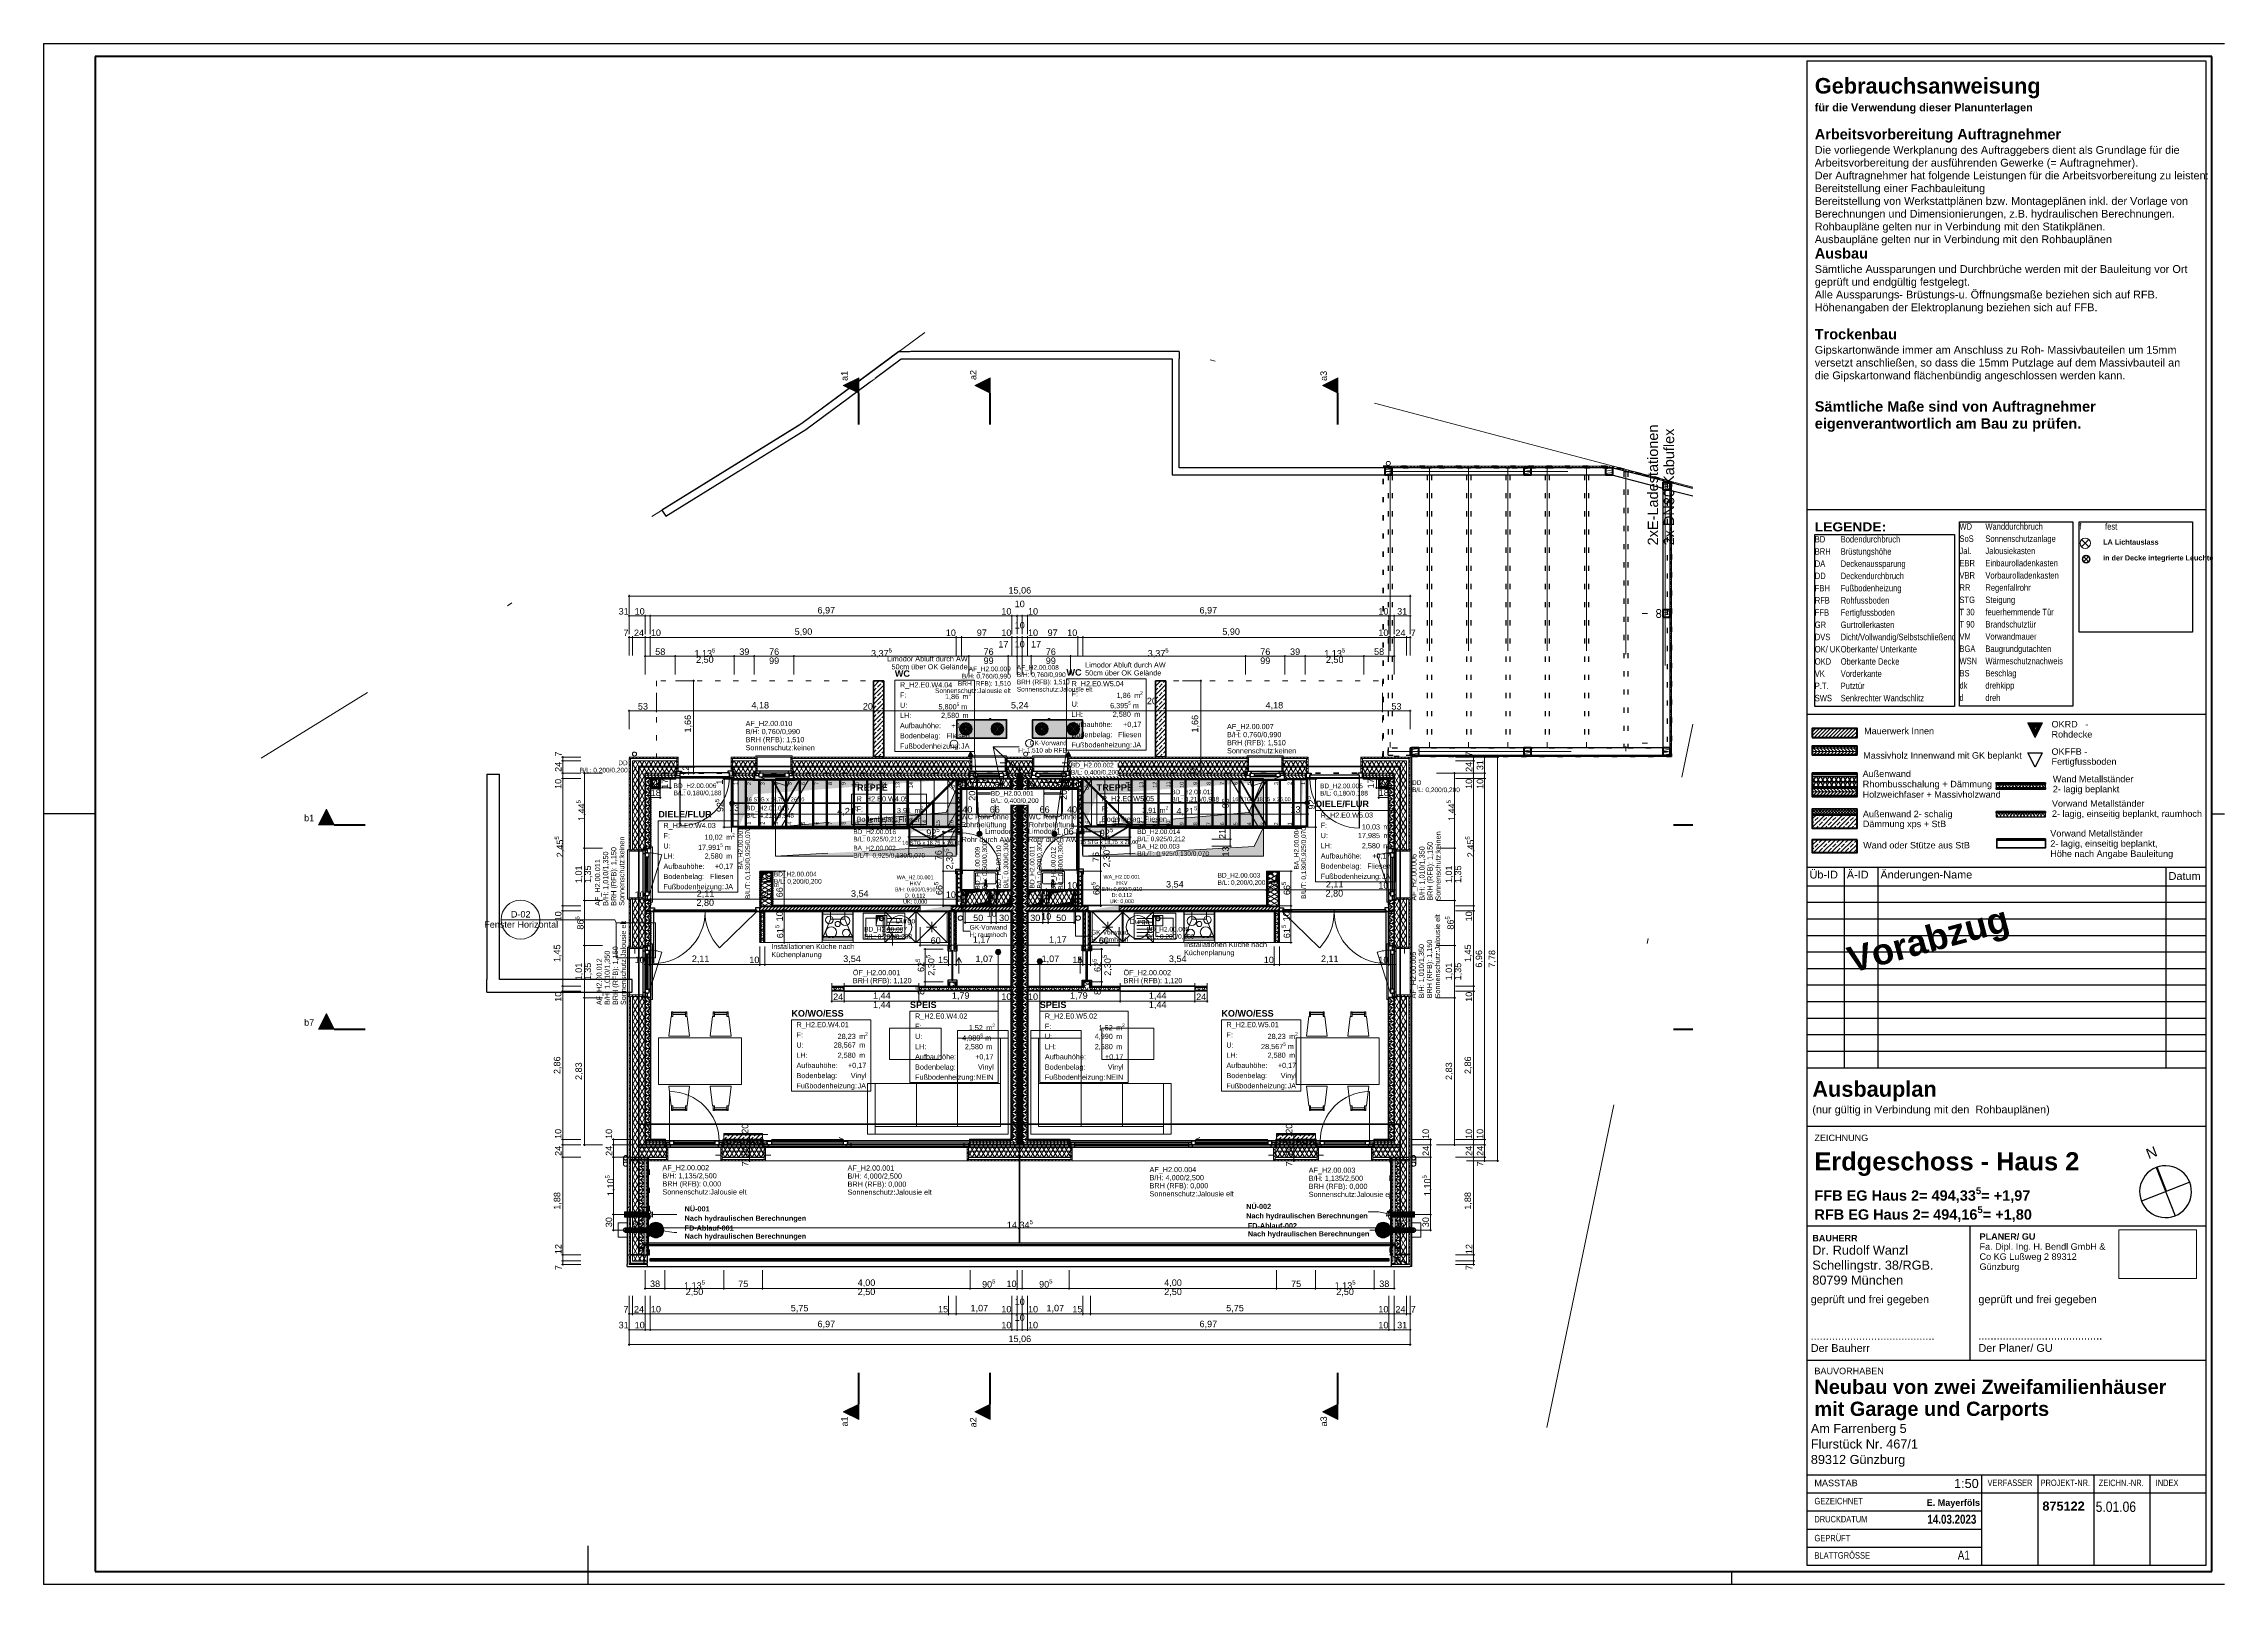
# Model space of a CAD drawing. Extents: x 0 to 42, y 0 to 29.7.
import ezdxf
from ezdxf.enums import TextEntityAlignment as Align
from ezdxf.xclip import XClip

# ---------------------------------------------------------------- set-up
doc = ezdxf.new("R2010")
doc.units = 0
doc.header["$MEASUREMENT"] = 0
doc.header["$XCLIPFRAME"] = 0
for name, pattern in [('Achse', [115, 0, -40, 75, 0]), ('Punktlinie_ eng', [0.0125, 0, -0.0125]), ('Strichlinie_ eng', [0.115, 0.075, -0.04]), ('STRICHPUNKT2', [0.635, 0.3175, -0.15875, 0, -0.15875]), ('Strichpunktlinie', [0.335139, 0.176389, -0.088194, 0, -0.070556]), ('Wipeout_Contour', [50, 0, -50])]:
    doc.linetypes.add(name, pattern=pattern)
for name, color, linetype in [('0_10 - Details', 7, 'Continuous'), ('0_10 - Schnitte', 7, 'Continuous'), ('0_30 - Räume', 7, 'Continuous'), ('0_40 - Durchbrüche', 7, 'Continuous'), ('0_40 - Hilfslinien', 7, 'Continuous'), ('0_40 - Planköpfe', 7, 'Continuous'), ('331 - Tragende Außenwände.Statisch erforderlich', 7, 'Continuous'), ('339 - Außenwände_ sonstiges.Attika Holz_ Geländer_ Handläufe_ Werbung', 7, 'Continuous'), ('339 - Rohbau_ sonstiges.Attika massiv_ Lichtschächte', 7, 'Continuous'), ('341 - Tragende Innenwände', 7, 'Continuous'), ('342 - Nichttragende Innenwände', 7, 'Continuous'), ('349 - Innenwände_ sonstiges.Geländer_ Handläufe', 7, 'Continuous'), ('351 - Deckenkonstruktionen.Decken', 7, 'Continuous'), ('351 - Deckenkonstruktionen.Treppen', 7, 'Continuous'), ('352 - Deckenbeläge.Fußbodenaufbauten', 7, 'Continuous'), ('361 - Dachkonstruktionen.Unterdach', 7, 'Continuous'), ('363 - Dachbeläge.Oberdach_ Balkonbeläge_ Beläge Dachterrasse_ Gründach', 7, 'Continuous'), ('369 - Dächer_ sonstiges.Laufbohlen_ Geländer_ Gitter_ Oberlichter_ Fallrohre_ Regenrinnen_ Dachfenster', 7, 'Continuous'), ('371 - Baukonstruktive Einbauten.Küchen_ Einbaumöbel_ Trockner_ Waschmaschine', 7, 'Continuous'), ('411 - Abwasseranlagen.Rinnen_ Gullis am Gebäude', 7, 'Continuous'), ('412 - Sanitärobjekte.WC_ WB_ Dusche_ BW', 7, 'Continuous'), ('412 - Wasseranlagen.Sanitärobjekte', 7, 'Continuous'), ('490 - Sonstige Maßnahmen für technische Anlagen.Wärmepumpe_ Pufferspeicher_ Gastherme_ Mehrsparte_ Enthärtungsanlage_ Schornstein', 7, 'Continuous'), ('4_20 - Brandschutzkonzept - Symbole', 7, 'Continuous'), ('500 - Außenanlagen.Fahrradhäuschen_ Müllboxen_ Zaun', 7, 'Continuous'), ('5_00 - WP Ausbau - Bemaßung', 7, 'Continuous'), ('5_00 - WP Ausbau - Ergänzungen', 7, 'Continuous'), ('5_00 - WP Ausbau - Texte', 7, 'Continuous'), ('611 - Allgemeine Ausstattung.Möbel', 7, 'Continuous')]:
    doc.layers.add(name, color=color, linetype=linetype)
doc.styles.add('ERSTELLTER_STIL_1', font='arial.ttf')
doc.styles.add('ERSTELLTER_STIL_2', font='arial.ttf')
picture_1 = doc.add_image_def('image1.jpg', size_in_pixel=(473, 295))
pattern_1 = [(0, (0, 0), (0, 0.065), []), (45, (0, 0), (-0.13, 0.13), [0.0919239, -0.0919239]), (45, (0.065, 0), (-0.13, 0.13), [0.0919239, -0.0919239]), (45, (0.13, 0), (-0.13, 0.13), [0.0919239, -0.0919239]), (45, (0.195, 0), (-0.13, 0.13), [0.0919239, -0.0919239]), (315, (0, 0), (0.13, 0.13), [0.0919239, -0.0919239]), (315, (0.065, 0), (0.13, 0.13), [0.0919239, -0.0919239]), (315, (0.13, 0), (0.13, 0.13), [0.0919239, -0.0919239]), (315, (0.195, 0), (0.13, 0.13), [0.0919239, -0.0919239])]
pattern_2 = [(45, (0, 0), (-0.0848528, 0.0848528), []), (45, (-0.04243, 0.04243), (-0.0848528, 0.0848528), [0.09, -0.03])]
pattern_3 = [(45, (0, 0), (-0.01767767, 0.01767767), [0, -0.025])]
pattern_4 = [(0, (26.131676, 15.72738), (0, 0.065), []), (45, (26.13168, 15.72738), (-0.13, 0.13), [0.0919239, -0.0919239]), (45, (26.19668, 15.72738), (-0.13, 0.13), [0.0919239, -0.0919239]), (45, (26.26168, 15.72738), (-0.13, 0.13), [0.0919239, -0.0919239]), (45, (26.32668, 15.72738), (-0.13, 0.13), [0.0919239, -0.0919239]), (315, (26.13168, 15.72738), (0.13, 0.13), [0.0919239, -0.0919239]), (315, (26.19668, 15.72738), (0.13, 0.13), [0.0919239, -0.0919239]), (315, (26.26168, 15.72738), (0.13, 0.13), [0.0919239, -0.0919239]), (315, (26.32668, 15.72738), (0.13, 0.13), [0.0919239, -0.0919239])]
pattern_5 = [(60, (26.131676, 15.72738), (-0.0649519, 0.0375), []), (120, (26.131676, 15.72738), (0.0649519, 0.0375), [])]
pattern_6 = [(45, (26.131676, 15.72738), (-0.01767767, 0.01767767), [0, -0.025])]
pattern_7 = [(240, (26.131676, 15.72738), (-0.0649519, 0.0375), []), (300, (26.131676, 15.72738), (0.0649519, 0.0375), [])]
pattern_8 = [(150, (26.131676, 15.72738), (0.0375, 0.0649519), []), (210, (26.131676, 15.72738), (-0.0375, 0.0649519), [])]
pattern_9 = [(330, (26.131676, 15.72738), (0.0375, 0.0649519), []), (30, (26.131676, 15.72738), (-0.0375, 0.0649519), [])]
pattern_10 = [(0, (26.13168, 15.72738), (0, 0.08660254), [0, -0.05]), (0, (26.15668, 15.77068), (0, 0.08660254), [0, -0.05])]
pattern_11 = [(45, (26.13168, 15.72738), (-0.0848528, 0.0848528), []), (45, (26.08925, 15.76981), (-0.0848528, 0.0848528), [0.09, -0.03])]
pattern_12 = [(10, (26.131676, 15.72738), (-0.00781417, 0.04431635), [])]

msp = doc.modelspace()

# ---------------------------------------------------------------- texts
at = {"layer": '0_40 - Planköpfe', "color": 178, "linetype": 'Continuous', "lineweight": 25, "true_color": 0x05000d}
for s, insert, char_height, width, attachment_point, line_spacing_factor, style in [('\\A1;{\\pql;\\fArial|b1|i0|c0|p38;Gebrauchsanweisung\\fArial|b1|i0|c0|p38;\\H0.500000x;  ^I\\P\\pql;\\fArial|b1|i0|c0|p38;für die Verwendung dieser Planunterlagen \\P\\pql;\\fArial|b1|i0|c0|p38;\\P\\pql;\\fArial|b1|i0|c0|p38;\\H1.333333x;Arbeitsvorbereitung Auftragnehmer\\P\\pql;\\fArial|b0|i0|c0|p38;\\H0.750000x;Die vorliegende Werkplanung des Auftraggebers dient als Grundlage für die Arbeitsvorbereitung der ausführenden Gewerke (= Auftragnehmer).\\P\\pql;\\fArial|b0|i0|c0|p38;Der Auftragnehmer hat folgende Leistungen für die Arbeitsvorbereitung zu leisten:\\P\\pql;\\fArial|b0|i0|c0|p38;Bereitstellung einer Fachbauleitung\\P\\pql;\\fArial|b0|i0|c0|p38;Bereitstellung von Werkstattplänen bzw. Montageplänen inkl. der Vorlage von Berechnungen und Dimensionierungen, z.B. hydraulischen Berechnungen.\\P\\pql;\\fArial|b0|i0|c0|p38;Rohbaupläne gelten nur in Verbindung mit den Statikplänen.\\P\\pql;\\fArial|b0|i0|c0|p38;Ausbaupläne gelten nur in Verbindung mit den Rohbauplänen\\P\\pql;\\fArial|b1|i0|c0|p38;\\H1.333333x;Ausbau\\P\\pql;\\fArial|b0|i0|c0|p38;\\H0.750000x;Sämtliche Aussparungen und Durchbrüche werden mit der Bauleitung vor Ort \\P\\pql;\\fArial|b0|i0|c0|p38;geprüft und endgültig festgelegt.\\P\\pql;\\fArial|b0|i0|c0|p38;Alle Aussparungs- Brüstungs-u. Öffnungsmaße beziehen sich auf RFB.\\P\\pql;\\fArial|b0|i0|c0|p38;Höhenangaben der Elektroplanung beziehen sich auf FFB.\\P\\pql;\\fArial|b0|i0|c0|p38;\\P\\pql;\\fArial|b1|i0|c0|p38;\\H1.333333x;Trockenbau\\P\\pql;\\fArial|b0|i0|c0|p38;\\H0.750000x;Gipskartonwände immer am Anschluss zu Roh- Massivbauteilen um 15mm \\P\\pql;\\fArial|b0|i0|c0|p38;versetzt anschließen, so dass die 15mm Putzlage auf dem Massivbauteil an \\P\\pql;\\fArial|b0|i0|c0|p38;die Gipskartonwand flächenbündig angeschlossen werden kann.\\P\\pql;\\fArial|b1|i0|c0|p38;\\H1.333333x;\\P\\pql;\\fArial|b1|i0|c0|p38;Sämtliche Maße sind von Auftragnehmer \\P\\pql;\\fArial|b1|i0|c0|p38;eigenverantwortlich am Bau zu prüfen.\\fArial|b0|i0|c0|p38;\\H0.750000x; }', (34.152, 29.038), 0.3, 7.46478, 1, 0.983801, 'ERSTELLTER_STIL_2'), ('\\A1;{\\pql;\\fArial|b0|i0|c0|p38;OKRD   - Rohdecke}', (38.717, 16.322), 0.125, 1.12508, 7, 0.93321, 'ERSTELLTER_STIL_1'), ('\\A1;{\\pql;\\fArial|b0|i0|c0|p38;Massivholz Innenwand mit GK beplankt}', (35.086, 15.879), 0.125, 3.01165, 7, 0.9307, 'ERSTELLTER_STIL_1'), ('\\A1;{\\pql;\\fArial|b0|i0|c0|p38;OKFFB - Fertigfussboden}', (38.717, 15.761), 0.125, 1.43634, 7, 0.921299, 'ERSTELLTER_STIL_1'), ('\\A1;{\\pql;\\fArial|b0|i0|c0|p38;Außenwand\\P\\pql;\\fArial|b0|i0|c0|p38;\\H1.027955x;Rhombusschalung\\fArial|b0|i0|c0|p38; + \\fArial|b0|i0|c0|p38;\\H0.972805x;Dämmung Holzweichfaser +\\fArial|b0|i0|c0|p38; \\fArial|b0|i0|c0|p38;Massivholzwand\\fArial|b0|i0|c0|p38;\\H1.027955x; \\fArial|b0|i0|c0|p38;\\H0.972805x; }', (35.074, 15.163), 0.125, 2.70784, 7, 0.943012, 'ERSTELLTER_STIL_1'), ('\\A1;{\\pql;\\fArial|b1|i0|c0|p38;PLANER\\fArial|b1|i0|c0|p38;/ GU\\P\\pql;\\fArial|b0|i0|c0|p38;Fa. Dipl. Ing. H. Bendl GmbH & Co KG Lußweg 2 89312 Günzburg}', (37.329, 6.768), 0.125, 2.44801, 1, 0.929473, 'ERSTELLTER_STIL_2'), ('\\A1;{\\pql;\\fArial|b1|i0|c0|p38;Neubau von zwei Zweifamilienhäuser mit Garage und Carports}', (34.145, 3.945), 0.275, 7.27844, 1, 0.92221, 'ERSTELLTER_STIL_2')]:
    msp.add_mtext(s, dxfattribs=dict(at, insert=insert, char_height=char_height, width=width, attachment_point=attachment_point, line_spacing_factor=line_spacing_factor, style=style))
for s, insert, char_height, attachment_point, line_spacing_factor, style in [('\\A1;{\\W0.800000x;\\pql;\\fArial|b0|i0|c0|p38;BD^IBodendurchbruch                                                                         \\P\\pql;\\fArial|b0|i0|c0|p38;BRH^IBrüstungshöhe                                  \\P\\pql;\\fArial|b0|i0|c0|p38;DA^IDeckenaussparung                             \\P\\pql;\\fArial|b0|i0|c0|p38;DD^IDeckendurchbruch  \\P\\pql;\\fArial|b0|i0|c0|p38;FBH^IFußbodenheizung                                                                                                                                                  \\P\\pql;\\fArial|b0|i0|c0|p38;RFB^IRohfussboden\\P\\pql;\\fArial|b0|i0|c0|p38;FFB^IFertigfussboden                                                                                                            \\P\\pql;\\fArial|b0|i0|c0|p38;GR^IGurtrollerkasten   \\P\\pql;\\fArial|b0|i0|c0|p38;DVS^IDicht/Vollwandig/Selbstschließend\\P\\pql;\\fArial|b0|i0|c0|p38;OK/ UK^IOberkante/ Unterkante\\P\\pql;\\fArial|b0|i0|c0|p38;OKD^IOberkante Decke\\P\\pql;\\fArial|b0|i0|c0|p38;VK^IVorderkante\\P\\pql;\\fArial|b0|i0|c0|p38;P.T.^IPutztür\\P\\pql;\\fArial|b0|i0|c0|p38;SWS^ISenkrechter Wandschlitz^I                                                            }', (34.152, 20.209), 0.125, 1, 1.130351, 'ERSTELLTER_STIL_1'), ('\\A1;{\\W0.800000x;\\pql;\\fArial|b0|i0|c0|p38;WD^IWanddurchbruch\\P\\pql;\\fArial|b0|i0|c0|p38;SoS^ISonnenschutzanlage\\P\\pql;\\fArial|b0|i0|c0|p38;Jal.^IJalousiekasten^I\\P\\pql;\\fArial|b0|i0|c0|p38;EBR^IEinbaurolladenkasten\\P\\pql;\\fArial|b0|i0|c0|p38;VBR^IVorbaurolladenkasten\\P\\pql;\\fArial|b0|i0|c0|p38;RR^IRegenfallrohr\\P\\pql;\\fArial|b0|i0|c0|p38;STG^ISteigung\\P\\pql;\\fArial|b0|i0|c0|p38;T 30^Ifeuerhemmende Tür\\P\\pql;\\fArial|b0|i0|c0|p38;T 90^IBrandschutztür\\P\\pql;\\fArial|b0|i0|c0|p38;VM^IVorwandmauer\\P\\pql;\\fArial|b0|i0|c0|p38;BGA^IBaugrundgutachten\\P\\pql;\\fArial|b0|i0|c0|p38;WSN^IWärmeschutznachweis\\P\\pql;\\fArial|b0|i0|c0|p38;BS^IBeschlag\\P\\pql;\\fArial|b0|i0|c0|p38;dk^Idrehkipp\\P\\pql;\\fArial|b0|i0|c0|p38;d^Idreh}', (36.942, 20.456), 0.125, 1, 1.131499, 'ERSTELLTER_STIL_1'), ('\\A1;{\\pql;\\fArial|b0|i0|c0|p38;Wand Metallständer\\P\\pql;\\fArial|b0|i0|c0|p38;2- lagig beplankt}', (38.742, 15.23), 0.125, 7, 0.937793, 'ERSTELLTER_STIL_1'), ('\\A1;{\\pql;\\fArial|b0|i0|c0|p38;Außenwand 2- schalig\\P\\pql;\\fArial|b0|i0|c0|p38;Dämmung xps + StB}', (35.079, 14.559), 0.125, 7, 0.921299, 'ERSTELLTER_STIL_1'), ('\\A1;{\\pql;\\fArial|b0|i0|c0|p38;Vorwand Metallständer\\P\\pql;\\fArial|b0|i0|c0|p38;2- lagig, einseitig beplankt, raumhoch}', (38.725, 14.757), 0.125, 7, 0.937793, 'ERSTELLTER_STIL_1'), ('\\A1;{\\pql;\\fArial|b1|i0|c0|p38;Ausbauplan\\P\\pql;\\fArial|b0|i0|c0|p38;\\H0.500000x;(nur gültig in Verbindung mit den\\fArial|b0|i0|c0|p38;\\H2.000000x; \\fArial|b0|i0|c0|p38;\\H0.500000x;Rohbauplänen)}', (34.105, 9.7), 0.3, 1, 0.941356, 'ERSTELLTER_STIL_2'), ('\\A1;{\\pql;\\fArial|b1|i0|c0|p38;FFB \\fArial|b1|i0|c0|p38;EG \\fArial|b1|i0|c0|p38;Haus 2= 494,33\\fArial|b1|i0|c0|p38;\\A1{\\H.66x;\\S5^  ;}\\fArial|b1|i0|c0|p38;= +1,97\\P\\pql;\\fArial|b1|i0|c0|p38;RFB \\fArial|b1|i0|c0|p38;EG \\fArial|b1|i0|c0|p38;Haus 2= \\fArial|b1|i0|c0|p38;\\H0.995516x;4\\fArial|b1|i0|c0|p38;\\H1.004505x;94,16\\fArial|b1|i0|c0|p38;\\H0.995516x;\\A1{\\H.66x;\\S5^  ;}\\fArial|b1|i0|c0|p38;\\H1.004505x;= +1,80}', (34.145, 7.654), 0.2, 1, 0.922782, 'ERSTELLTER_STIL_2'), ('\\A1;{\\pql;\\fArial|b1|i0|c0|p38;BAUHERR\\P\\pql;\\fArial|b0|i0|c0|p38;\\H1.400000x;Dr. Rudolf Wanzl\\P\\pql;\\fArial|b0|i0|c0|p38;Schellingstr. 38/RGB.\\P\\pql;\\fArial|b0|i0|c0|p38;80799 München}', (34.104, 6.737), 0.125, 1, 0.99114, 'ERSTELLTER_STIL_2'), ('\\A1;{\\pql;\\fArial|b0|i0|c0|p38;Am Farrenberg 5\\P\\pql;\\fArial|b0|i0|c0|p38;Flurstück Nr. 467/1\\P\\pql;\\fArial|b0|i0|c0|p38;89312 Günzburg}', (34.076, 2.68), 0.175, 4, 1.025453, 'ERSTELLTER_STIL_1')]:
    msp.add_mtext(s, dxfattribs=dict(at, insert=insert, char_height=char_height, attachment_point=attachment_point, line_spacing_factor=line_spacing_factor, style=style))
for s, insert, char_height, attachment_point, style in [('\\A1;{\\W1.090000x;\\pql;\\fArial|b1|i0|c0|p38;LEGENDE:}', (34.152, 20.295), 0.175, 7, 'ERSTELLTER_STIL_2'), ('\\A1;{\\W0.800000x;\\pql;\\fArial|b0|i0|c0|p38;f^Ifest\\P\\pql;\\fArial|b0|i0|c0|p38;\\P\\pql;\\fArial|b0|i0|c0|p38;\\P\\pql;\\fArial|b0|i0|c0|p38;\\P\\pql;\\fArial|b0|i0|c0|p38;\\P\\pql;\\fArial|b0|i0|c0|p38;\\P\\pql;\\fArial|b0|i0|c0|p38;\\P\\pql;\\fArial|b0|i0|c0|p38;\\P\\pql;\\fArial|b0|i0|c0|p38;}', (39.25, 20.456), 0.125, 1, 'ERSTELLTER_STIL_1'), ('\\A1;{\\W0.800000x;\\pql;\\fArial|b1|i0|c0|p38;LA Lichtauslass}', (39.712, 20.142), 0.1, 1, 'ERSTELLTER_STIL_2'), ('\\A1;{\\W0.800000x;\\pql;\\fArial|b1|i0|c0|p38;in der Decke integrierte Leuchte}', (39.712, 19.837), 0.1, 1, 'ERSTELLTER_STIL_2'), ('\\A1;{\\pql;\\fArial|b0|i0|c0|p38;Mauerwerk Innen\\fArial|b0|i0|c0|p38; }', (35.103, 16.387), 0.125, 7, 'ERSTELLTER_STIL_1'), ('\\A1;{\\pql;\\fArial|b0|i0|c0|p38;Wand oder Stütze aus StB}', (35.085, 14.184), 0.125, 7, 'ERSTELLTER_STIL_1'), ('\\A1;{\\pql;\\fArial|b0|i0|c0|p38;ZEICHNUNG}', (34.145, 8.67), 0.125, 1, 'ERSTELLTER_STIL_1'), ('\\A1;{\\pql;\\fArial|b1|i0|c0|p38;Erdgeschoss - Haus 2}', (34.145, 8.33), 0.35, 1, 'ERSTELLTER_STIL_2'), ('\\A1;{\\pql;\\fArial|b0|i0|c0|p38;BAUVORHABEN}', (34.145, 4.176), 0.125, 1, 'ERSTELLTER_STIL_1'), ('\\A1;{\\pql;\\fArial|b0|i0|c0|p38;MASSTAB}', (34.145, 2.017), 0.125, 1, 'ERSTELLTER_STIL_1'), ('\\A1;{\\pqr;\\fArial|b0|i0|c0|p38;1:50}', (37.313, 2.032), 0.175, 3, 'ERSTELLTER_STIL_1'), ('\\A1;{\\W0.750000x;\\pql;\\fArial|b0|i0|c0|p38;VERFASSER}', (37.483, 1.894), 0.125, 7, 'ERSTELLTER_STIL_1'), ('\\A1;{\\W0.750000x;\\pql;\\fArial|b0|i0|c0|p38;PROJEKT-NR.}', (38.506, 1.894), 0.125, 7, 'ERSTELLTER_STIL_1'), ('\\A1;{\\W0.750000x;\\pql;\\fArial|b0|i0|c0|p38;ZEICHN.-NR.}', (39.627, 1.892), 0.125, 7, 'ERSTELLTER_STIL_1'), ('\\A1;{\\W0.750000x;\\pql;\\fArial|b0|i0|c0|p38;INDEX}', (40.727, 1.894), 0.125, 7, 'ERSTELLTER_STIL_1'), ('\\A1;{\\W0.760000x;\\pql;\\fArial|b0|i0|c0|p38;GEZEICHNET}', (34.145, 1.541), 0.125, 7, 'ERSTELLTER_STIL_1'), ('\\A1;{\\W0.790000x;\\pql;\\fArial|b0|i0|c0|p38;DRUCKDATUM}', (34.145, 1.193), 0.125, 7, 'ERSTELLTER_STIL_1'), ('\\A1;{\\pql;\\fArial|b1|i0|c0|p38;E\\fArial|b1|i0|c0|p38;. \\fArial|b1|i0|c0|p38;Mayerföls}', (36.309, 1.638), 0.125, 1, 'ERSTELLTER_STIL_2'), ('\\A1;{\\W0.770000x;\\pqr;\\fArial|b1|i0|c0|p38;14.03.2023}', (37.267, 1.165), 0.175, 9, 'ERSTELLTER_STIL_2'), ('\\A1;{\\pql;\\fArial|b1|i0|c0|p38;875122}', (38.541, 1.597), 0.175, 1, 'ERSTELLTER_STIL_2'), ('\\A1;{\\W0.840000x;\\pql;\\fArial|b0|i0|c0|p38;5.01.06}', (39.568, 1.394), 0.199, 7, 'ERSTELLTER_STIL_1'), ('\\A1;{\\W0.760000x;\\pql;\\fArial|b0|i0|c0|p38;GEPRÜFT}', (34.145, 0.828), 0.125, 7, 'ERSTELLTER_STIL_1'), ('\\A1;{\\W0.760000x;\\pql;\\fArial|b0|i0|c0|p38;BLATTGRÖSSE}', (34.145, 0.494), 0.125, 7, 'ERSTELLTER_STIL_1'), ('\\A1;{\\W0.780000x;\\pqr;\\fArial|b0|i0|c0|p38;A1}', (37.142, 0.475), 0.175, 9, 'ERSTELLTER_STIL_1')]:
    msp.add_mtext(s, dxfattribs=dict(at, insert=insert, char_height=char_height, attachment_point=attachment_point, style=style))
at = {"layer": '0_40 - Planköpfe', "color": 1, "linetype": 'Continuous', "lineweight": 18, "true_color": 0xe60000, "char_height": 0.15, "attachment_point": 1, "style": 'ERSTELLTER_STIL_1'}
for s, insert, line_spacing_factor in [('\\A1;{\\pql;\\fArial|b0|i0|c0|p38;geprüft und frei gegeben\\P\\pql;\\fArial|b0|i0|c0|p38;\\P\\pql;\\fArial|b0|i0|c0|p38;\\P\\pql;\\fArial|b0|i0|c0|p38;.........................................\\P\\pql;\\fArial|b0|i0|c0|p38;Der Bauherr}', (34.074, 5.571), 0.940427), ('\\A1;{\\pql;\\fArial|b0|i0|c0|p38;geprüft und frei gegeben\\P\\pql;\\fArial|b0|i0|c0|p38;\\P\\pql;\\fArial|b0|i0|c0|p38;\\P\\pql;\\fArial|b0|i0|c0|p38;.........................................\\P\\pql;\\fArial|b0|i0|c0|p38;Der \\fArial|b0|i0|c0|p38;Planer/ GU}', (37.307, 5.571), 0.937997)]:
    msp.add_mtext(s, dxfattribs=dict(at, insert=insert, line_spacing_factor=line_spacing_factor))

# ---------------------------------------------------------------- blocks, each defined once
blk = doc.blocks.new('Nordpfeil 03 25[1]', base_point=(40.916, 7.57))
at = {"layer": '0_40 - Planköpfe', "color": 178, "linetype": 'Continuous', "lineweight": 25, "ltscale": 20, "true_color": 0x05000d}
for p, q in [((40.733, 8.035), (41.099, 7.105)), ((40.937, 7.578), (40.754, 8.043)), ((41.381, 7.753), (40.451, 7.387))]:
    blk.add_line(p, q, dxfattribs=at)
at = {"layer": '0_40 - Planköpfe', "color": 178, "linetype": 'Continuous', "lineweight": 25, "ltscale": 20, "true_color": 0x05000d, "flags": 128}
blk.add_lwpolyline([(41.381, 7.753, 1), (40.451, 7.387, 1)], format="xyb", close=True, dxfattribs=at)
at = {"layer": '0_40 - Planköpfe', "color": 178, "lineweight": 25, "true_color": 0x05000d, "style": 'ERSTELLTER_STIL_1'}
blk.add_attdef('txt', text='', height=0.2, rotation=21.4976, dxfattribs=at).set_placement((40.705, 8.174), align=Align.BOTTOM_CENTER)
blk = doc.blocks.new('Index-Historie Detailliert 25[2]', base_point=(34.001, 13.826))
at = {"color": 254, "linetype": 'Wipeout_Contour', "lineweight": 0, "ltscale": 158.86247}
blk.add_wipeout([(34.001, 13.826), (34.001, 9.96), (41.697, 9.96), (41.697, 13.826)], dxfattribs=at).dxf.layer = '4_20 - Brandschutzkonzept - Symbole'
at = {"layer": '4_20 - Brandschutzkonzept - Symbole', "color": 178, "linetype": 'Continuous', "lineweight": 25, "ltscale": 20, "true_color": 0x05000d}
for p, q in [((34.001, 13.466), (41.697, 13.466)), ((34.72, 13.826), (34.72, 13.466)), ((34.72, 13.466), (34.72, 13.148)), ((35.368, 13.826), (35.368, 13.466)), ((35.368, 13.466), (35.368, 13.148)), ((40.924, 13.826), (40.924, 13.466)), ((40.924, 13.466), (40.924, 13.148)), ((34.001, 13.148), (41.697, 13.148)), ((34.72, 13.148), (34.72, 12.829)), ((35.368, 13.148), (35.368, 12.829)), ((40.924, 13.148), (40.924, 12.829)), ((34.001, 12.829), (41.697, 12.829)), ((34.72, 12.829), (34.72, 12.51)), ((35.368, 12.829), (35.368, 12.51)), ((40.924, 12.829), (40.924, 12.51)), ((34.001, 12.51), (41.697, 12.51)), ((34.72, 12.51), (34.72, 12.191)), ((35.368, 12.51), (35.368, 12.191)), ((40.924, 12.51), (40.924, 12.191)), ((34.001, 12.191), (41.697, 12.191)), ((34.001, 11.873), (41.697, 11.873)), ((34.72, 12.191), (34.72, 11.873)), ((34.72, 11.873), (34.72, 11.554)), ((35.368, 12.191), (35.368, 11.873)), ((35.368, 11.873), (35.368, 11.554)), ((40.924, 12.191), (40.924, 11.873)), ((40.924, 11.873), (40.924, 11.554)), ((34.001, 11.554), (41.697, 11.554)), ((34.72, 11.554), (34.72, 11.235)), ((35.368, 11.554), (35.368, 11.235)), ((40.924, 11.554), (40.924, 11.235)), ((34.001, 11.235), (41.697, 11.235)), ((34.72, 11.235), (34.72, 10.916)), ((35.368, 11.235), (35.368, 10.916)), ((40.924, 11.235), (40.924, 10.916)), ((34.001, 10.916), (41.697, 10.916)), ((34.001, 10.598), (41.697, 10.598)), ((34.72, 10.916), (34.72, 10.598)), ((34.72, 10.598), (34.72, 10.279)), ((35.368, 10.916), (35.368, 10.598)), ((35.368, 10.598), (35.368, 10.279)), ((40.924, 10.916), (40.924, 10.598)), ((40.924, 10.598), (40.924, 10.279)), ((34.001, 10.279), (41.697, 10.279)), ((34.72, 10.279), (34.72, 9.96)), ((35.368, 10.279), (35.368, 9.96)), ((40.924, 10.279), (40.924, 9.96))]:
    blk.add_line(p, q, dxfattribs=at)
at = {"layer": '4_20 - Brandschutzkonzept - Symbole', "color": 178, "lineweight": 25, "true_color": 0x05000d, "style": 'ERSTELLTER_STIL_1'}
for tag, p in [('stCustHeader_1', (34.051, 13.757)), ('stCustHeader_2', (34.77, 13.757)), ('DUMMY_150', (35.418, 13.757)), ('stCustHeader_4', (40.974, 13.73))]:
    blk.add_attdef(tag, text='', height=0.15, dxfattribs=at).set_placement(p, align=Align.TOP_LEFT)
blk = doc.blocks.new('Zeichnung_1_1', base_point=(26.132, 15.727))
at = {"layer": '0_10 - Schnitte', "linetype": 'Continuous', "lineweight": 18, "true_color": 0x05000d}
for points in [[(18.253, 23.26), (17.953, 23.11), (18.253, 22.96)], [(24.958, 23.26), (24.658, 23.11), (24.958, 22.96)], [(5.303, 14.643), (5.603, 14.643), (5.453, 14.943)], [(5.303, 10.703), (5.603, 10.703), (5.453, 11.003)], [(15.717, 3.176), (15.717, 3.476), (15.417, 3.326)], [(18.253, 3.176), (18.253, 3.476), (17.953, 3.326)], [(24.958, 3.176), (24.958, 3.476), (24.658, 3.326)]]:
    blk.add_hatch(color=178, dxfattribs=at).paths.add_polyline_path(points)
at = {"layer": '0_30 - Räume', "linetype": 'Continuous', "lineweight": 18, "true_color": 0x05000d}
for points in [[(17.996, 14.466), (17.999, 14.447), (18.01, 14.431), (18.027, 14.42), (18.046, 14.416), (18.065, 14.42), (18.081, 14.431), (18.092, 14.447), (18.096, 14.466), (18.092, 14.485), (18.081, 14.502), (18.065, 14.512), (18.046, 14.516), (18.027, 14.512), (18.01, 14.502), (17.999, 14.485)], [(19.44, 14.466), (19.444, 14.447), (19.454, 14.431), (19.471, 14.42), (19.49, 14.416), (19.509, 14.42), (19.525, 14.431), (19.536, 14.447), (19.54, 14.466), (19.536, 14.485), (19.525, 14.502), (19.509, 14.512), (19.49, 14.516), (19.471, 14.512), (19.454, 14.502), (19.444, 14.485)], [(18.357, 12.189), (18.36, 12.17), (18.371, 12.154), (18.387, 12.143), (18.407, 12.139), (18.426, 12.143), (18.442, 12.154), (18.453, 12.17), (18.457, 12.189), (18.453, 12.208), (18.442, 12.225), (18.426, 12.236), (18.407, 12.239), (18.387, 12.236), (18.371, 12.225), (18.36, 12.208)], [(19.158, 12.009), (19.162, 11.99), (19.173, 11.974), (19.189, 11.963), (19.208, 11.959), (19.227, 11.963), (19.243, 11.974), (19.254, 11.99), (19.258, 12.009), (19.254, 12.028), (19.243, 12.045), (19.227, 12.056), (19.208, 12.059), (19.189, 12.056), (19.173, 12.045), (19.162, 12.028)]]:
    blk.add_hatch(color=178, dxfattribs=at).paths.add_polyline_path(points)
at = {"layer": '331 - Tragende Außenwände.Statisch erforderlich', "linetype": 'Continuous', "lineweight": 18, "true_color": 0x00a800}
h = blk.add_hatch(dxfattribs=at)
h.set_pattern_fill('Beton__Stahlbeton_0001', color=94, style=0, pattern_type=2)
h.set_pattern_definition(pattern_11)
h.paths.add_polyline_path([(16.199, 15.953), (16.199, 17.417), (15.999, 17.417), (15.999, 15.953)])
h = blk.add_hatch(dxfattribs=at)
h.set_pattern_fill('Beton__Stahlbeton_0001', color=94, style=0, pattern_type=2)
h.set_pattern_definition(pattern_11)
h.paths.add_polyline_path([(21.639, 15.953), (21.639, 17.417), (21.439, 17.417), (21.439, 15.953)])
at = {"layer": '331 - Tragende Außenwände.Statisch erforderlich', "linetype": 'Continuous', "lineweight": 18, "true_color": 0x7e5900}
h = blk.add_hatch(dxfattribs=at)
h.set_pattern_fill('Holz__Sperrholz_2__0001', color=46, style=0, pattern_type=2)
h.set_pattern_definition(pattern_4)
h.paths.add_polyline_path([(11.316, 15.917), (11.289, 15.944), (11.289, 15.917)])
h = blk.add_hatch(dxfattribs=at)
h.set_pattern_fill('Holz__Sperrholz_2__0001', color=46, style=0, pattern_type=2)
h.set_pattern_definition(pattern_4)
h.paths.add_polyline_path([(11.316, 15.944), (11.289, 15.944), (11.316, 15.917)])
h = blk.add_hatch(dxfattribs=at)
h.set_pattern_fill('Holz__Sperrholz_2__0001', color=46, style=0, pattern_type=2)
h.set_pattern_definition(pattern_4)
h.paths.add_polyline_path([(11.289, 15.917), (11.289, 14.16), (11.316, 14.16), (11.316, 15.917)])
h = blk.add_hatch(dxfattribs=at)
h.set_pattern_fill('Holz__Sperrholz_2__0001', color=46, style=0, pattern_type=2)
h.set_pattern_definition(pattern_4)
h.paths.add_polyline_path([(11.316, 15.944), (11.316, 15.917), (12.209, 15.917), (12.209, 15.944)])
at = {"layer": '331 - Tragende Außenwände.Statisch erforderlich', "linetype": 'Continuous', "lineweight": 18, "true_color": 0x0099e6}
for points in [[(11.358, 15.875), (11.356, 15.877), (11.356, 15.875)], [(11.358, 15.877), (11.356, 15.877), (11.358, 15.875)], [(11.356, 15.875), (11.356, 14.16), (11.358, 14.16), (11.358, 15.875)], [(11.358, 15.875), (12.209, 15.875), (12.209, 15.877), (11.358, 15.877)], [(13.734, 15.877), (13.284, 15.877), (13.284, 15.875), (13.734, 15.875)], [(17.869, 15.877), (14.434, 15.877), (14.434, 15.875), (17.869, 15.875)], [(18.819, 15.877), (18.569, 15.877), (18.569, 15.875), (18.819, 15.875)], [(18.819, 15.877), (18.819, 15.875), (19.069, 15.875), (19.069, 15.877)], [(23.204, 15.877), (19.769, 15.877), (19.769, 15.875), (23.204, 15.875)], [(23.904, 15.875), (24.354, 15.875), (24.354, 15.877), (23.904, 15.877)], [(26.28, 15.877), (25.429, 15.877), (25.429, 15.875), (26.28, 15.875)], [(26.28, 15.875), (26.282, 15.875), (26.282, 15.877), (26.28, 15.877)], [(11.358, 13.21), (11.356, 13.21), (11.356, 12.285), (11.358, 12.285)], [(13.893, 8.233), (13.084, 8.233), (13.084, 8.231), (13.893, 8.231)], [(18.819, 8.233), (17.833, 8.233), (17.833, 8.231), (18.819, 8.231)], [(18.819, 8.231), (19.804, 8.231), (19.804, 8.233), (18.819, 8.233)], [(23.744, 8.231), (24.554, 8.231), (24.554, 8.233), (23.744, 8.233)], [(26.28, 8.233), (25.629, 8.233), (25.629, 8.231), (26.28, 8.231)], [(26.282, 8.233), (26.28, 8.233), (26.28, 8.231), (26.282, 8.231)]]:
    blk.add_hatch(color=142, dxfattribs=at).paths.add_polyline_path(points)
at = {"layer": '331 - Tragende Außenwände.Statisch erforderlich', "linetype": 'Continuous', "lineweight": 18, "true_color": 0x05000d}
h = blk.add_hatch(dxfattribs=at)
h.set_pattern_fill('Dämmung__weich_0001', color=178, style=0, pattern_type=2)
h.set_pattern_definition(pattern_5)
h.paths.add_polyline_path([(11.478, 15.755), (11.358, 15.875), (11.358, 15.755)])
h = blk.add_hatch(dxfattribs=at)
h.set_pattern_fill('Dämmung__weich_0001', color=178, style=0, pattern_type=2)
h.set_pattern_definition(pattern_5)
h.paths.add_polyline_path([(11.478, 15.875), (11.358, 15.875), (11.478, 15.755)])
h = blk.add_hatch(dxfattribs=at)
h.set_pattern_fill('Dämmung__weich_0001', color=178, style=0, pattern_type=2)
h.set_pattern_definition(pattern_5)
h.paths.add_polyline_path([(11.358, 15.755), (11.358, 14.16), (11.478, 14.16), (11.478, 15.755)])
h = blk.add_hatch(dxfattribs=at)
h.set_pattern_fill('Dämmung__weich_0001', color=178, style=0, pattern_type=2)
h.set_pattern_definition(pattern_5)
h.paths.add_polyline_path([(11.478, 15.755), (12.209, 15.755), (12.209, 15.875), (11.478, 15.875)])
h = blk.add_hatch(dxfattribs=at)
h.set_pattern_fill('Dämmung__weich_0001', color=178, style=0, pattern_type=2)
h.set_pattern_definition(pattern_5)
h.paths.add_polyline_path([(11.598, 15.635), (11.478, 15.755), (11.478, 15.635)])
h = blk.add_hatch(dxfattribs=at)
h.set_pattern_fill('Dämmung__weich_0001', color=178, style=0, pattern_type=2)
h.set_pattern_definition(pattern_5)
h.paths.add_polyline_path([(11.598, 15.755), (11.478, 15.755), (11.598, 15.635)])
h = blk.add_hatch(dxfattribs=at)
h.set_pattern_fill('Dämmung__weich_0001', color=178, style=0, pattern_type=2)
h.set_pattern_definition(pattern_5)
h.paths.add_polyline_path([(11.478, 15.635), (11.478, 14.16), (11.558, 14.16), (11.558, 14.19), (11.598, 14.19), (11.598, 15.635)])
h = blk.add_hatch(dxfattribs=at)
h.set_pattern_fill('Dämmung__weich_0001', color=178, style=0, pattern_type=2)
h.set_pattern_definition(pattern_5)
h.paths.add_polyline_path([(11.598, 15.635), (12.179, 15.635), (12.179, 15.675), (12.209, 15.675), (12.209, 15.755), (11.598, 15.755)])
h = blk.add_hatch(dxfattribs=at)
h.set_pattern_fill('Holz__Sperrholz_2__0001', color=178, style=0, pattern_type=2)
h.set_pattern_definition(pattern_4)
h.paths.add_polyline_path([(11.698, 15.535), (11.598, 15.635), (11.598, 15.535)])
h = blk.add_hatch(dxfattribs=at)
h.set_pattern_fill('Holz__Sperrholz_2__0001', color=178, style=0, pattern_type=2)
h.set_pattern_definition(pattern_4)
h.paths.add_polyline_path([(11.698, 15.635), (11.598, 15.635), (11.698, 15.535)])
h = blk.add_hatch(dxfattribs=at)
h.set_pattern_fill('Holz__Sperrholz_2__0001', color=178, style=0, pattern_type=2)
h.set_pattern_definition(pattern_4)
h.paths.add_polyline_path([(11.698, 15.535), (12.179, 15.535), (12.179, 15.585), (12.179, 15.635), (11.698, 15.635)])
at = {"layer": '331 - Tragende Außenwände.Statisch erforderlich', "linetype": 'Continuous', "lineweight": 18, "true_color": 0x9f9f9f}
h = blk.add_hatch(dxfattribs=at)
h.set_pattern_fill('Gips_0001', color=253, style=0, pattern_type=2)
h.set_pattern_definition(pattern_6)
h.paths.add_polyline_path([(12.191, 15.523), (12.191, 15.585), (12.179, 15.585), (12.179, 15.535), (12.179, 15.523)])
at = {"layer": '331 - Tragende Außenwände.Statisch erforderlich', "linetype": 'Continuous', "lineweight": 18, "true_color": 0x7e5900}
h = blk.add_hatch(dxfattribs=at)
h.set_pattern_fill('Holz__Sperrholz_2__0001', color=46, style=0, pattern_type=2)
h.set_pattern_definition(pattern_4)
h.paths.add_polyline_path([(12.209, 15.944), (12.209, 15.917), (12.209, 15.675), (12.236, 15.675), (12.236, 15.944)])
h = blk.add_hatch(dxfattribs=at)
h.set_pattern_fill('Holz__Sperrholz_2__0001', color=46, style=0, pattern_type=2)
h.set_pattern_definition(pattern_4)
h.paths.add_polyline_path([(13.257, 15.944), (13.257, 15.675), (13.284, 15.675), (13.284, 15.917), (13.284, 15.944)])
h = blk.add_hatch(dxfattribs=at)
h.set_pattern_fill('Holz__Sperrholz_2__0001', color=46, style=0, pattern_type=2)
h.set_pattern_definition(pattern_4)
h.paths.add_polyline_path([(13.734, 15.944), (13.284, 15.944), (13.284, 15.917), (13.734, 15.917)])
at = {"layer": '331 - Tragende Außenwände.Statisch erforderlich', "linetype": 'Continuous', "lineweight": 18, "true_color": 0x05000d}
h = blk.add_hatch(dxfattribs=at)
h.set_pattern_fill('Dämmung__weich_0001', color=178, style=0, pattern_type=2)
h.set_pattern_definition(pattern_5)
h.paths.add_polyline_path([(13.734, 15.875), (13.284, 15.875), (13.284, 15.755), (13.734, 15.755)])
h = blk.add_hatch(dxfattribs=at)
h.set_pattern_fill('Dämmung__weich_0001', color=178, style=0, pattern_type=2)
h.set_pattern_definition(pattern_5)
h.paths.add_polyline_path([(13.284, 15.755), (13.284, 15.675), (13.314, 15.675), (13.314, 15.635), (13.704, 15.635), (13.704, 15.675), (13.734, 15.675), (13.734, 15.755)])
at = {"layer": '331 - Tragende Außenwände.Statisch erforderlich', "linetype": 'Continuous', "lineweight": 18, "true_color": 0x9f9f9f}
h = blk.add_hatch(dxfattribs=at)
h.set_pattern_fill('Gips_0001', color=253, style=0, pattern_type=2)
h.set_pattern_definition(pattern_6)
h.paths.add_polyline_path([(13.314, 15.523), (13.314, 15.535), (13.314, 15.585), (13.302, 15.585), (13.302, 15.523)])
at = {"layer": '331 - Tragende Außenwände.Statisch erforderlich', "linetype": 'Continuous', "lineweight": 18, "true_color": 0x05000d}
h = blk.add_hatch(dxfattribs=at)
h.set_pattern_fill('Holz__Sperrholz_2__0001', color=178, style=0, pattern_type=2)
h.set_pattern_definition(pattern_4)
h.paths.add_polyline_path([(13.704, 15.635), (13.314, 15.635), (13.314, 15.585), (13.314, 15.535), (13.704, 15.535), (13.704, 15.595)])
at = {"layer": '331 - Tragende Außenwände.Statisch erforderlich', "linetype": 'Continuous', "lineweight": 18, "true_color": 0x9f9f9f}
h = blk.add_hatch(dxfattribs=at)
h.set_pattern_fill('Gips_0001', color=253, style=0, pattern_type=2)
h.set_pattern_definition(pattern_6)
h.paths.add_polyline_path([(13.704, 15.523), (13.716, 15.523), (13.716, 15.595), (13.704, 15.595), (13.704, 15.535)])
at = {"layer": '331 - Tragende Außenwände.Statisch erforderlich', "linetype": 'Continuous', "lineweight": 18, "true_color": 0x7e5900}
h = blk.add_hatch(dxfattribs=at)
h.set_pattern_fill('Holz__Sperrholz_2__0001', color=46, style=0, pattern_type=2)
h.set_pattern_definition(pattern_4)
h.paths.add_polyline_path([(13.761, 15.944), (13.734, 15.944), (13.734, 15.917), (13.734, 15.675), (13.761, 15.675)])
h = blk.add_hatch(dxfattribs=at)
h.set_pattern_fill('Holz__Sperrholz_2__0001', color=46, style=0, pattern_type=2)
h.set_pattern_definition(pattern_4)
h.paths.add_polyline_path([(14.434, 15.944), (14.407, 15.944), (14.407, 15.675), (14.434, 15.675), (14.434, 15.917)])
h = blk.add_hatch(dxfattribs=at)
h.set_pattern_fill('Holz__Sperrholz_2__0001', color=46, style=0, pattern_type=2)
h.set_pattern_definition(pattern_4)
h.paths.add_polyline_path([(17.869, 15.944), (14.434, 15.944), (14.434, 15.917), (17.869, 15.917)])
at = {"layer": '331 - Tragende Außenwände.Statisch erforderlich', "linetype": 'Continuous', "lineweight": 18, "true_color": 0x05000d}
h = blk.add_hatch(dxfattribs=at)
h.set_pattern_fill('Dämmung__weich_0001', color=178, style=0, pattern_type=2)
h.set_pattern_definition(pattern_5)
h.paths.add_polyline_path([(17.869, 15.875), (14.434, 15.875), (14.434, 15.755), (17.869, 15.755)])
h = blk.add_hatch(dxfattribs=at)
h.set_pattern_fill('Dämmung__weich_0001', color=178, style=0, pattern_type=2)
h.set_pattern_definition(pattern_5)
h.paths.add_polyline_path([(14.434, 15.675), (14.464, 15.675), (14.464, 15.635), (17.839, 15.635), (17.839, 15.675), (17.869, 15.675), (17.869, 15.755), (14.434, 15.755)])
at = {"layer": '331 - Tragende Außenwände.Statisch erforderlich', "linetype": 'Continuous', "lineweight": 18, "true_color": 0x9f9f9f}
h = blk.add_hatch(dxfattribs=at)
h.set_pattern_fill('Gips_0001', color=253, style=0, pattern_type=2)
h.set_pattern_definition(pattern_6)
h.paths.add_polyline_path([(14.452, 15.523), (14.464, 15.523), (14.464, 15.535), (14.464, 15.595), (14.452, 15.595)])
at = {"layer": '331 - Tragende Außenwände.Statisch erforderlich', "linetype": 'Continuous', "lineweight": 18, "true_color": 0x05000d}
h = blk.add_hatch(dxfattribs=at)
h.set_pattern_fill('Holz__Sperrholz_2__0001', color=178, style=0, pattern_type=2)
h.set_pattern_definition(pattern_4)
h.paths.add_polyline_path([(14.464, 15.595), (14.464, 15.535), (17.839, 15.535), (17.839, 15.595), (17.839, 15.635), (14.464, 15.635)])
at = {"layer": '331 - Tragende Außenwände.Statisch erforderlich', "linetype": 'Continuous', "lineweight": 18, "true_color": 0x9f9f9f}
h = blk.add_hatch(dxfattribs=at)
h.set_pattern_fill('Gips_0001', color=253, style=0, pattern_type=2)
h.set_pattern_definition(pattern_6)
h.paths.add_polyline_path([(17.851, 15.523), (17.851, 15.595), (17.839, 15.595), (17.839, 15.535), (17.839, 15.523)])
at = {"layer": '331 - Tragende Außenwände.Statisch erforderlich', "linetype": 'Continuous', "lineweight": 18, "true_color": 0x7e5900}
h = blk.add_hatch(dxfattribs=at)
h.set_pattern_fill('Holz__Sperrholz_2__0001', color=46, style=0, pattern_type=2)
h.set_pattern_definition(pattern_4)
h.paths.add_polyline_path([(17.869, 15.944), (17.869, 15.917), (17.869, 15.675), (17.896, 15.675), (17.896, 15.944)])
h = blk.add_hatch(dxfattribs=at)
h.set_pattern_fill('Holz__Sperrholz_2__0001', color=46, style=0, pattern_type=2)
h.set_pattern_definition(pattern_4)
h.paths.add_polyline_path([(18.542, 15.944), (18.542, 15.675), (18.569, 15.675), (18.569, 15.917), (18.569, 15.944)])
h = blk.add_hatch(dxfattribs=at)
h.set_pattern_fill('Holz__Sperrholz_2__0001', color=46, style=0, pattern_type=2)
h.set_pattern_definition(pattern_4)
h.paths.add_polyline_path([(18.569, 15.944), (18.569, 15.917), (18.819, 15.917), (18.819, 15.944)])
at = {"layer": '331 - Tragende Außenwände.Statisch erforderlich', "linetype": 'Continuous', "lineweight": 18, "true_color": 0x05000d}
h = blk.add_hatch(dxfattribs=at)
h.set_pattern_fill('Dämmung__weich_0001', color=178, style=0, pattern_type=2)
h.set_pattern_definition(pattern_5)
h.paths.add_polyline_path([(18.819, 15.875), (18.569, 15.875), (18.569, 15.755), (18.819, 15.755)])
h = blk.add_hatch(dxfattribs=at)
h.set_pattern_fill('Dämmung__weich_0001', color=178, style=0, pattern_type=2)
h.set_pattern_definition(pattern_5)
h.paths.add_polyline_path([(18.569, 15.755), (18.569, 15.675), (18.599, 15.675), (18.599, 15.635), (18.819, 15.635), (18.819, 15.755)])
at = {"layer": '331 - Tragende Außenwände.Statisch erforderlich', "linetype": 'Continuous', "lineweight": 18, "true_color": 0x9f9f9f}
h = blk.add_hatch(dxfattribs=at)
h.set_pattern_fill('Gips_0001', color=253, style=0, pattern_type=2)
h.set_pattern_definition(pattern_6)
h.paths.add_polyline_path([(18.599, 15.523), (18.599, 15.535), (18.599, 15.595), (18.587, 15.595), (18.587, 15.523)])
at = {"layer": '331 - Tragende Außenwände.Statisch erforderlich', "linetype": 'Continuous', "lineweight": 18, "true_color": 0x05000d}
h = blk.add_hatch(dxfattribs=at)
h.set_pattern_fill('Holz__Sperrholz_2__0001', color=178, style=0, pattern_type=2)
h.set_pattern_definition(pattern_4)
h.paths.add_polyline_path([(18.669, 15.635), (18.599, 15.635), (18.599, 15.595), (18.599, 15.535), (18.669, 15.535)])
h = blk.add_hatch(dxfattribs=at)
h.set_pattern_fill('Holz__Sperrholz_2__0001', color=178, style=0, pattern_type=2)
h.set_pattern_definition(pattern_4)
h.paths.add_polyline_path([(18.669, 15.535), (18.769, 15.535), (18.769, 15.635), (18.669, 15.635)])
at = {"layer": '331 - Tragende Außenwände.Statisch erforderlich', "linetype": 'Continuous', "lineweight": 18, "true_color": 0x7e5900}
h = blk.add_hatch(dxfattribs=at)
h.set_pattern_fill('Holz__Sperrholz_2__0001', color=46, style=0, pattern_type=2)
h.set_pattern_definition(pattern_4)
h.paths.add_polyline_path([(19.069, 15.944), (18.819, 15.944), (18.819, 15.917), (19.069, 15.917)])
at = {"layer": '331 - Tragende Außenwände.Statisch erforderlich', "linetype": 'Continuous', "lineweight": 18, "true_color": 0x05000d}
h = blk.add_hatch(dxfattribs=at)
h.set_pattern_fill('Dämmung__weich_0001', color=178, style=0, pattern_type=2)
h.set_pattern_definition(pattern_5)
h.paths.add_polyline_path([(18.819, 15.875), (18.819, 15.755), (19.069, 15.755), (19.069, 15.875)])
h = blk.add_hatch(dxfattribs=at)
h.set_pattern_fill('Dämmung__weich_0001', color=178, style=0, pattern_type=2)
h.set_pattern_definition(pattern_5)
h.paths.add_polyline_path([(18.819, 15.635), (19.039, 15.635), (19.039, 15.675), (19.069, 15.675), (19.069, 15.755), (18.819, 15.755)])
h = blk.add_hatch(dxfattribs=at)
h.set_pattern_fill('Holz__Sperrholz_2__0001', color=178, style=0, pattern_type=2)
h.set_pattern_definition(pattern_4)
h.paths.add_polyline_path([(18.869, 15.535), (18.969, 15.535), (18.969, 15.635), (18.869, 15.635)])
h = blk.add_hatch(dxfattribs=at)
h.set_pattern_fill('Holz__Sperrholz_2__0001', color=178, style=0, pattern_type=2)
h.set_pattern_definition(pattern_4)
h.paths.add_polyline_path([(18.969, 15.535), (19.039, 15.535), (19.039, 15.595), (19.039, 15.635), (18.969, 15.635)])
at = {"layer": '331 - Tragende Außenwände.Statisch erforderlich', "linetype": 'Continuous', "lineweight": 18, "true_color": 0x9f9f9f}
h = blk.add_hatch(dxfattribs=at)
h.set_pattern_fill('Gips_0001', color=253, style=0, pattern_type=2)
h.set_pattern_definition(pattern_6)
h.paths.add_polyline_path([(19.051, 15.523), (19.051, 15.595), (19.039, 15.595), (19.039, 15.535), (19.039, 15.523)])
at = {"layer": '331 - Tragende Außenwände.Statisch erforderlich', "linetype": 'Continuous', "lineweight": 18, "true_color": 0x7e5900}
h = blk.add_hatch(dxfattribs=at)
h.set_pattern_fill('Holz__Sperrholz_2__0001', color=46, style=0, pattern_type=2)
h.set_pattern_definition(pattern_4)
h.paths.add_polyline_path([(19.069, 15.944), (19.069, 15.917), (19.069, 15.675), (19.096, 15.675), (19.096, 15.944)])
h = blk.add_hatch(dxfattribs=at)
h.set_pattern_fill('Holz__Sperrholz_2__0001', color=46, style=0, pattern_type=2)
h.set_pattern_definition(pattern_4)
h.paths.add_polyline_path([(19.742, 15.944), (19.742, 15.675), (19.769, 15.675), (19.769, 15.917), (19.769, 15.944)])
h = blk.add_hatch(dxfattribs=at)
h.set_pattern_fill('Holz__Sperrholz_2__0001', color=46, style=0, pattern_type=2)
h.set_pattern_definition(pattern_4)
h.paths.add_polyline_path([(23.204, 15.944), (19.769, 15.944), (19.769, 15.917), (23.204, 15.917)])
at = {"layer": '331 - Tragende Außenwände.Statisch erforderlich', "linetype": 'Continuous', "lineweight": 18, "true_color": 0x05000d}
h = blk.add_hatch(dxfattribs=at)
h.set_pattern_fill('Dämmung__weich_0001', color=178, style=0, pattern_type=2)
h.set_pattern_definition(pattern_5)
h.paths.add_polyline_path([(23.204, 15.875), (19.769, 15.875), (19.769, 15.755), (23.204, 15.755)])
h = blk.add_hatch(dxfattribs=at)
h.set_pattern_fill('Dämmung__weich_0001', color=178, style=0, pattern_type=2)
h.set_pattern_definition(pattern_5)
h.paths.add_polyline_path([(19.769, 15.755), (19.769, 15.675), (19.799, 15.675), (19.799, 15.635), (23.174, 15.635), (23.174, 15.675), (23.204, 15.675), (23.204, 15.755)])
at = {"layer": '331 - Tragende Außenwände.Statisch erforderlich', "linetype": 'Continuous', "lineweight": 18, "true_color": 0x9f9f9f}
h = blk.add_hatch(dxfattribs=at)
h.set_pattern_fill('Gips_0001', color=253, style=0, pattern_type=2)
h.set_pattern_definition(pattern_6)
h.paths.add_polyline_path([(19.799, 15.523), (19.799, 15.535), (19.799, 15.595), (19.787, 15.595), (19.787, 15.523)])
at = {"layer": '331 - Tragende Außenwände.Statisch erforderlich', "linetype": 'Continuous', "lineweight": 18, "true_color": 0x05000d}
h = blk.add_hatch(dxfattribs=at)
h.set_pattern_fill('Holz__Sperrholz_2__0001', color=178, style=0, pattern_type=2)
h.set_pattern_definition(pattern_4)
h.paths.add_polyline_path([(19.799, 15.635), (19.799, 15.595), (19.799, 15.535), (23.174, 15.535), (23.174, 15.595), (23.174, 15.635)])
at = {"layer": '331 - Tragende Außenwände.Statisch erforderlich', "linetype": 'Continuous', "lineweight": 18, "true_color": 0x9f9f9f}
h = blk.add_hatch(dxfattribs=at)
h.set_pattern_fill('Gips_0001', color=253, style=0, pattern_type=2)
h.set_pattern_definition(pattern_6)
h.paths.add_polyline_path([(23.186, 15.523), (23.186, 15.595), (23.174, 15.595), (23.174, 15.535), (23.174, 15.523)])
at = {"layer": '331 - Tragende Außenwände.Statisch erforderlich', "linetype": 'Continuous', "lineweight": 18, "true_color": 0x7e5900}
h = blk.add_hatch(dxfattribs=at)
h.set_pattern_fill('Holz__Sperrholz_2__0001', color=46, style=0, pattern_type=2)
h.set_pattern_definition(pattern_4)
h.paths.add_polyline_path([(23.204, 15.944), (23.204, 15.917), (23.204, 15.675), (23.231, 15.675), (23.231, 15.944)])
h = blk.add_hatch(dxfattribs=at)
h.set_pattern_fill('Holz__Sperrholz_2__0001', color=46, style=0, pattern_type=2)
h.set_pattern_definition(pattern_4)
h.paths.add_polyline_path([(23.877, 15.944), (23.877, 15.675), (23.904, 15.675), (23.904, 15.917), (23.904, 15.944)])
h = blk.add_hatch(dxfattribs=at)
h.set_pattern_fill('Holz__Sperrholz_2__0001', color=46, style=0, pattern_type=2)
h.set_pattern_definition(pattern_4)
h.paths.add_polyline_path([(24.354, 15.944), (23.904, 15.944), (23.904, 15.917), (24.354, 15.917)])
at = {"layer": '331 - Tragende Außenwände.Statisch erforderlich', "linetype": 'Continuous', "lineweight": 18, "true_color": 0x05000d}
h = blk.add_hatch(dxfattribs=at)
h.set_pattern_fill('Dämmung__weich_0001', color=178, style=0, pattern_type=2)
h.set_pattern_definition(pattern_5)
h.paths.add_polyline_path([(23.904, 15.755), (24.354, 15.755), (24.354, 15.875), (23.904, 15.875)])
h = blk.add_hatch(dxfattribs=at)
h.set_pattern_fill('Dämmung__weich_0001', color=178, style=0, pattern_type=2)
h.set_pattern_definition(pattern_5)
h.paths.add_polyline_path([(23.904, 15.675), (23.934, 15.675), (23.934, 15.635), (24.324, 15.635), (24.354, 15.635), (24.354, 15.755), (23.904, 15.755)])
at = {"layer": '331 - Tragende Außenwände.Statisch erforderlich', "linetype": 'Continuous', "lineweight": 18, "true_color": 0x9f9f9f}
h = blk.add_hatch(dxfattribs=at)
h.set_pattern_fill('Gips_0001', color=253, style=0, pattern_type=2)
h.set_pattern_definition(pattern_6)
h.paths.add_polyline_path([(23.934, 15.523), (23.934, 15.535), (23.934, 15.595), (23.922, 15.595), (23.922, 15.523)])
at = {"layer": '331 - Tragende Außenwände.Statisch erforderlich', "linetype": 'Continuous', "lineweight": 18, "true_color": 0x05000d}
h = blk.add_hatch(dxfattribs=at)
h.set_pattern_fill('Holz__Sperrholz_2__0001', color=178, style=0, pattern_type=2)
h.set_pattern_definition(pattern_4)
h.paths.add_polyline_path([(23.934, 15.535), (24.324, 15.535), (24.324, 15.545), (24.324, 15.635), (23.934, 15.635), (23.934, 15.595)])
at = {"layer": '331 - Tragende Außenwände.Statisch erforderlich', "linetype": 'Continuous', "lineweight": 18, "true_color": 0x7e5900}
h = blk.add_hatch(dxfattribs=at)
h.set_pattern_fill('Holz__Sperrholz_2__0001', color=46, style=0, pattern_type=2)
h.set_pattern_definition(pattern_4)
h.paths.add_polyline_path([(24.381, 15.944), (24.354, 15.944), (24.354, 15.917), (24.354, 15.635), (24.381, 15.635)])
h = blk.add_hatch(dxfattribs=at)
h.set_pattern_fill('Holz__Sperrholz_2__0001', color=46, style=0, pattern_type=2)
h.set_pattern_definition(pattern_4)
h.paths.add_polyline_path([(25.429, 15.944), (25.402, 15.944), (25.402, 15.635), (25.429, 15.635), (25.429, 15.917)])
h = blk.add_hatch(dxfattribs=at)
h.set_pattern_fill('Holz__Sperrholz_2__0001', color=46, style=0, pattern_type=2)
h.set_pattern_definition(pattern_4)
h.paths.add_polyline_path([(25.429, 15.944), (25.429, 15.917), (26.322, 15.917), (26.322, 15.944)])
at = {"layer": '331 - Tragende Außenwände.Statisch erforderlich', "linetype": 'Continuous', "lineweight": 18, "true_color": 0x05000d}
h = blk.add_hatch(dxfattribs=at)
h.set_pattern_fill('Dämmung__weich_0001', color=178, style=0, pattern_type=2)
h.set_pattern_definition(pattern_5)
h.paths.add_polyline_path([(26.16, 15.875), (25.429, 15.875), (25.429, 15.755), (26.16, 15.755)])
h = blk.add_hatch(dxfattribs=at)
h.set_pattern_fill('Dämmung__weich_0001', color=178, style=0, pattern_type=2)
h.set_pattern_definition(pattern_5)
h.paths.add_polyline_path([(25.429, 15.755), (25.429, 15.635), (25.459, 15.635), (26.04, 15.635), (26.04, 15.755)])
h = blk.add_hatch(dxfattribs=at)
h.set_pattern_fill('Holz__Sperrholz_2__0001', color=178, style=0, pattern_type=2)
h.set_pattern_definition(pattern_4)
h.paths.add_polyline_path([(25.459, 15.635), (25.459, 15.545), (25.459, 15.535), (25.94, 15.535), (25.94, 15.635)])
h = blk.add_hatch(dxfattribs=at)
h.set_pattern_fill('Holz__Sperrholz_2__0001', color=178, style=0, pattern_type=2)
h.set_pattern_definition(pattern_4)
h.paths.add_polyline_path([(25.94, 15.535), (25.941, 15.535), (26.04, 15.627), (26.04, 15.635), (25.94, 15.635)])
h = blk.add_hatch(dxfattribs=at)
h.set_pattern_fill('Holz__Sperrholz_2__0001', color=178, style=0, pattern_type=2)
h.set_pattern_definition(pattern_4)
h.paths.add_polyline_path([(26.04, 15.535), (26.04, 15.627), (25.941, 15.535)])
h = blk.add_hatch(dxfattribs=at)
h.set_pattern_fill('Dämmung__weich_0001', color=178, style=0, pattern_type=2)
h.set_pattern_definition(pattern_5)
h.paths.add_polyline_path([(26.04, 15.635), (26.049, 15.635), (26.16, 15.737), (26.16, 15.755), (26.04, 15.755)])
h = blk.add_hatch(dxfattribs=at)
h.set_pattern_fill('Dämmung__weich_0001', color=178, style=0, pattern_type=2)
h.set_pattern_definition(pattern_5)
h.paths.add_polyline_path([(26.04, 15.627), (26.049, 15.635), (26.04, 15.635)])
h = blk.add_hatch(dxfattribs=at)
h.set_pattern_fill('Dämmung__weich_0001', color=178, style=0, pattern_type=2)
h.set_pattern_definition(pattern_5)
h.paths.add_polyline_path([(26.16, 15.635), (26.16, 15.737), (26.049, 15.635)])
h = blk.add_hatch(dxfattribs=at)
h.set_pattern_fill('Dämmung__weich_0001', color=178, style=0, pattern_type=2)
h.set_pattern_definition(pattern_5)
h.paths.add_polyline_path([(26.16, 15.755), (26.179, 15.755), (26.28, 15.848), (26.28, 15.875), (26.16, 15.875)])
h = blk.add_hatch(dxfattribs=at)
h.set_pattern_fill('Dämmung__weich_0001', color=178, style=0, pattern_type=2)
h.set_pattern_definition(pattern_5)
h.paths.add_polyline_path([(26.28, 15.755), (26.28, 15.848), (26.179, 15.755)])
at = {"layer": '331 - Tragende Außenwände.Statisch erforderlich', "linetype": 'Continuous', "lineweight": 18, "true_color": 0x7e5900}
h = blk.add_hatch(dxfattribs=at)
h.set_pattern_fill('Holz__Sperrholz_2__0001', color=46, style=0, pattern_type=2)
h.set_pattern_definition(pattern_4)
h.paths.add_polyline_path([(26.322, 15.917), (26.349, 15.917), (26.349, 15.944), (26.322, 15.944)])
at = {"layer": '331 - Tragende Außenwände.Statisch erforderlich', "linetype": 'Continuous', "lineweight": 18, "true_color": 0x05000d}
h = blk.add_hatch(dxfattribs=at)
h.set_pattern_fill('Holz__Sperrholz_2__0001', color=178, style=0, pattern_type=2)
h.set_pattern_definition(pattern_4)
h.paths.add_polyline_path([(11.598, 14.19), (11.638, 14.19), (11.698, 14.19), (11.698, 15.535), (11.598, 15.535)])
at = {"layer": '331 - Tragende Außenwände.Statisch erforderlich', "linetype": 'Continuous', "lineweight": 18, "true_color": 0x9f9f9f}
h = blk.add_hatch(dxfattribs=at)
h.set_pattern_fill('Gips_0001', color=253, style=0, pattern_type=2)
h.set_pattern_definition(pattern_6)
h.paths.add_polyline_path([(11.71, 15.523), (11.698, 15.535), (11.698, 15.523)])
h = blk.add_hatch(dxfattribs=at)
h.set_pattern_fill('Gips_0001', color=253, style=0, pattern_type=2)
h.set_pattern_definition(pattern_6)
h.paths.add_polyline_path([(11.71, 15.535), (11.698, 15.535), (11.71, 15.523)])
h = blk.add_hatch(dxfattribs=at)
h.set_pattern_fill('Gips_0001', color=253, style=0, pattern_type=2)
h.set_pattern_definition(pattern_6)
h.paths.add_polyline_path([(11.71, 15.523), (11.698, 15.523), (11.698, 14.19), (11.71, 14.19)])
h = blk.add_hatch(dxfattribs=at)
h.set_pattern_fill('Gips_0001', color=253, style=0, pattern_type=2)
h.set_pattern_definition(pattern_6)
h.paths.add_polyline_path([(11.71, 15.535), (11.71, 15.523), (12.179, 15.523), (12.179, 15.535)])
h = blk.add_hatch(dxfattribs=at)
h.set_pattern_fill('Gips_0001', color=253, style=0, pattern_type=2)
h.set_pattern_definition(pattern_6)
h.paths.add_polyline_path([(13.314, 15.535), (13.314, 15.523), (13.704, 15.523), (13.704, 15.535)])
h = blk.add_hatch(dxfattribs=at)
h.set_pattern_fill('Gips_0001', color=253, style=0, pattern_type=2)
h.set_pattern_definition(pattern_6)
h.paths.add_polyline_path([(14.464, 15.535), (14.464, 15.523), (17.599, 15.523), (17.599, 15.535)])
h = blk.add_hatch(dxfattribs=at)
h.set_pattern_fill('Gips_0001', color=253, style=0, pattern_type=2)
h.set_pattern_definition(pattern_6)
h.paths.add_polyline_path([(17.599, 15.523), (17.612, 15.523), (17.612, 15.535), (17.599, 15.535)])
h = blk.add_hatch(dxfattribs=at)
h.set_pattern_fill('Gips_0001', color=253, style=0, pattern_type=2)
h.set_pattern_definition(pattern_6)
h.paths.add_polyline_path([(17.686, 15.523), (17.699, 15.523), (17.699, 15.535), (17.686, 15.535)])
h = blk.add_hatch(dxfattribs=at)
h.set_pattern_fill('Gips_0001', color=253, style=0, pattern_type=2)
h.set_pattern_definition(pattern_6)
h.paths.add_polyline_path([(17.699, 15.535), (17.699, 15.523), (17.839, 15.523), (17.839, 15.535)])
h = blk.add_hatch(dxfattribs=at)
h.set_pattern_fill('Gips_0001', color=253, style=0, pattern_type=2)
h.set_pattern_definition(pattern_6)
h.paths.add_polyline_path([(18.599, 15.523), (18.656, 15.523), (18.656, 15.535), (18.599, 15.535)])
h = blk.add_hatch(dxfattribs=at)
h.set_pattern_fill('Gips_0001', color=253, style=0, pattern_type=2)
h.set_pattern_definition(pattern_6)
h.paths.add_polyline_path([(18.656, 15.523), (18.669, 15.523), (18.669, 15.535), (18.656, 15.535)])
h = blk.add_hatch(dxfattribs=at)
h.set_pattern_fill('Gips_0001', color=253, style=0, pattern_type=2)
h.set_pattern_definition(pattern_6)
h.paths.add_polyline_path([(18.969, 15.523), (18.981, 15.523), (18.981, 15.535), (18.969, 15.535)])
h = blk.add_hatch(dxfattribs=at)
h.set_pattern_fill('Gips_0001', color=253, style=0, pattern_type=2)
h.set_pattern_definition(pattern_6)
h.paths.add_polyline_path([(18.981, 15.535), (18.981, 15.523), (19.039, 15.523), (19.039, 15.535)])
h = blk.add_hatch(dxfattribs=at)
h.set_pattern_fill('Gips_0001', color=253, style=0, pattern_type=2)
h.set_pattern_definition(pattern_6)
h.paths.add_polyline_path([(19.799, 15.535), (19.799, 15.523), (19.939, 15.523), (19.939, 15.535)])
h = blk.add_hatch(dxfattribs=at)
h.set_pattern_fill('Gips_0001', color=253, style=0, pattern_type=2)
h.set_pattern_definition(pattern_6)
h.paths.add_polyline_path([(19.939, 15.523), (19.952, 15.523), (19.952, 15.535), (19.939, 15.535)])
h = blk.add_hatch(dxfattribs=at)
h.set_pattern_fill('Gips_0001', color=253, style=0, pattern_type=2)
h.set_pattern_definition(pattern_6)
h.paths.add_polyline_path([(20.026, 15.523), (20.039, 15.523), (20.039, 15.535), (20.026, 15.535)])
h = blk.add_hatch(dxfattribs=at)
h.set_pattern_fill('Gips_0001', color=253, style=0, pattern_type=2)
h.set_pattern_definition(pattern_6)
h.paths.add_polyline_path([(20.039, 15.535), (20.039, 15.523), (23.174, 15.523), (23.174, 15.535)])
h = blk.add_hatch(dxfattribs=at)
h.set_pattern_fill('Gips_0001', color=253, style=0, pattern_type=2)
h.set_pattern_definition(pattern_6)
h.paths.add_polyline_path([(24.324, 15.535), (23.934, 15.535), (23.934, 15.523), (24.324, 15.523)])
h = blk.add_hatch(dxfattribs=at)
h.set_pattern_fill('Gips_0001', color=253, style=0, pattern_type=2)
h.set_pattern_definition(pattern_6)
h.paths.add_polyline_path([(24.324, 15.523), (24.336, 15.523), (24.336, 15.545), (24.324, 15.545), (24.324, 15.535)])
h = blk.add_hatch(dxfattribs=at)
h.set_pattern_fill('Gips_0001', color=253, style=0, pattern_type=2)
h.set_pattern_definition(pattern_6)
h.paths.add_polyline_path([(25.447, 15.523), (25.459, 15.523), (25.459, 15.535), (25.459, 15.545), (25.447, 15.545)])
h = blk.add_hatch(dxfattribs=at)
h.set_pattern_fill('Gips_0001', color=253, style=0, pattern_type=2)
h.set_pattern_definition(pattern_6)
h.paths.add_polyline_path([(25.459, 15.535), (25.459, 15.523), (25.928, 15.523), (25.928, 15.535)])
h = blk.add_hatch(dxfattribs=at)
h.set_pattern_fill('Gips_0001', color=253, style=0, pattern_type=2)
h.set_pattern_definition(pattern_6)
h.paths.add_polyline_path([(25.928, 15.523), (25.94, 15.534), (25.94, 15.535), (25.928, 15.535)])
h = blk.add_hatch(dxfattribs=at)
h.set_pattern_fill('Gips_0001', color=253, style=0, pattern_type=2)
h.set_pattern_definition(pattern_6)
h.paths.add_polyline_path([(25.94, 15.534), (25.928, 15.523), (25.94, 15.523)])
h = blk.add_hatch(dxfattribs=at)
h.set_pattern_fill('Gips_0001', color=253, style=0, pattern_type=2)
h.set_pattern_definition(pattern_6)
h.paths.add_polyline_path([(25.928, 15.523), (25.928, 14.19), (25.94, 14.19), (25.94, 15.523)])
at = {"layer": '331 - Tragende Außenwände.Statisch erforderlich', "linetype": 'Continuous', "lineweight": 18, "true_color": 0x05000d}
h = blk.add_hatch(dxfattribs=at)
h.set_pattern_fill('Holz__Sperrholz_2__0001', color=178, style=0, pattern_type=2)
h.set_pattern_definition(pattern_4)
h.paths.add_polyline_path([(25.94, 15.534), (25.941, 15.535), (25.94, 15.535)])
h = blk.add_hatch(dxfattribs=at)
h.set_pattern_fill('Holz__Sperrholz_2__0001', color=178, style=0, pattern_type=2)
h.set_pattern_definition(pattern_4)
h.paths.add_polyline_path([(25.94, 14.19), (26, 14.19), (26.04, 14.19), (26.04, 15.535), (25.941, 15.535), (25.94, 15.534)])
at = {"layer": '331 - Tragende Außenwände.Statisch erforderlich', "linetype": 'Continuous', "lineweight": 18, "true_color": 0x7e5900}
h = blk.add_hatch(dxfattribs=at)
h.set_pattern_fill('Holz__Sperrholz_2__0001', color=46, style=0, pattern_type=2)
h.set_pattern_definition(pattern_4)
h.paths.add_polyline_path([(11.289, 14.133), (11.558, 14.133), (11.558, 14.16), (11.316, 14.16), (11.289, 14.16)])
at = {"layer": '331 - Tragende Außenwände.Statisch erforderlich', "linetype": 'Continuous', "lineweight": 18, "true_color": 0x9f9f9f}
h = blk.add_hatch(dxfattribs=at)
h.set_pattern_fill('Gips_0001', color=253, style=0, pattern_type=2)
h.set_pattern_definition(pattern_6)
h.paths.add_polyline_path([(11.71, 14.19), (11.698, 14.19), (11.638, 14.19), (11.638, 14.178), (11.71, 14.178)])
h = blk.add_hatch(dxfattribs=at)
h.set_pattern_fill('Gips_0001', color=253, style=0, pattern_type=2)
h.set_pattern_definition(pattern_6)
h.paths.add_polyline_path([(25.928, 14.19), (25.928, 14.178), (26, 14.178), (26, 14.19), (25.94, 14.19)])
at = {"layer": '331 - Tragende Außenwände.Statisch erforderlich', "linetype": 'Continuous', "lineweight": 18, "true_color": 0x7e5900}
h = blk.add_hatch(dxfattribs=at)
h.set_pattern_fill('Holz__Sperrholz_2__0001', color=46, style=0, pattern_type=2)
h.set_pattern_definition(pattern_4)
h.paths.add_polyline_path([(11.289, 13.21), (11.316, 13.21), (11.558, 13.21), (11.558, 13.237), (11.289, 13.237)])
h = blk.add_hatch(dxfattribs=at)
h.set_pattern_fill('Holz__Sperrholz_2__0001', color=46, style=0, pattern_type=2)
h.set_pattern_definition(pattern_4)
h.paths.add_polyline_path([(11.316, 13.21), (11.289, 13.21), (11.289, 12.285), (11.316, 12.285)])
at = {"layer": '331 - Tragende Außenwände.Statisch erforderlich', "linetype": 'Continuous', "lineweight": 18, "true_color": 0x05000d}
h = blk.add_hatch(dxfattribs=at)
h.set_pattern_fill('Dämmung__weich_0001', color=178, style=0, pattern_type=2)
h.set_pattern_definition(pattern_5)
h.paths.add_polyline_path([(11.478, 13.21), (11.358, 13.21), (11.358, 12.285), (11.478, 12.285)])
h = blk.add_hatch(dxfattribs=at)
h.set_pattern_fill('Dämmung__weich_0001', color=178, style=0, pattern_type=2)
h.set_pattern_definition(pattern_5)
h.paths.add_polyline_path([(11.478, 12.285), (11.558, 12.285), (11.558, 12.315), (11.598, 12.315), (11.598, 13.18), (11.558, 13.18), (11.558, 13.21), (11.478, 13.21)])
h = blk.add_hatch(dxfattribs=at)
h.set_pattern_fill('Holz__Sperrholz_2__0001', color=178, style=0, pattern_type=2)
h.set_pattern_definition(pattern_4)
h.paths.add_polyline_path([(11.598, 13.18), (11.598, 13.082), (11.698, 13.082), (11.698, 13.18), (11.638, 13.18)])
h = blk.add_hatch(dxfattribs=at)
h.set_pattern_fill('Holz__Sperrholz_2__0001', color=178, style=0, pattern_type=2)
h.set_pattern_definition(pattern_4)
h.paths.add_polyline_path([(11.698, 12.982), (11.698, 13.082), (11.598, 13.082), (11.598, 12.982)])
at = {"layer": '331 - Tragende Außenwände.Statisch erforderlich', "linetype": 'Continuous', "lineweight": 18, "true_color": 0x9f9f9f}
h = blk.add_hatch(dxfattribs=at)
h.set_pattern_fill('Gips_0001', color=253, style=0, pattern_type=2)
h.set_pattern_definition(pattern_6)
h.paths.add_polyline_path([(11.71, 13.192), (11.638, 13.192), (11.638, 13.18), (11.698, 13.18), (11.71, 13.18)])
h = blk.add_hatch(dxfattribs=at)
h.set_pattern_fill('Gips_0001', color=253, style=0, pattern_type=2)
h.set_pattern_definition(pattern_6)
h.paths.add_polyline_path([(11.698, 13.18), (11.698, 13.095), (11.71, 13.095), (11.71, 13.18)])
h = blk.add_hatch(dxfattribs=at)
h.set_pattern_fill('Gips_0001', color=253, style=0, pattern_type=2)
h.set_pattern_definition(pattern_6)
h.paths.add_polyline_path([(11.71, 13.082), (11.71, 13.095), (11.698, 13.095), (11.698, 13.082)])
h = blk.add_hatch(dxfattribs=at)
h.set_pattern_fill('Gips_0001', color=253, style=0, pattern_type=2)
h.set_pattern_definition(pattern_6)
h.paths.add_polyline_path([(25.928, 13.192), (25.928, 13.18), (25.94, 13.18), (26, 13.18), (26, 13.192)])
h = blk.add_hatch(dxfattribs=at)
h.set_pattern_fill('Gips_0001', color=253, style=0, pattern_type=2)
h.set_pattern_definition(pattern_6)
h.paths.add_polyline_path([(25.928, 13.095), (25.94, 13.095), (25.94, 13.18), (25.928, 13.18)])
h = blk.add_hatch(dxfattribs=at)
h.set_pattern_fill('Gips_0001', color=253, style=0, pattern_type=2)
h.set_pattern_definition(pattern_6)
h.paths.add_polyline_path([(25.928, 13.095), (25.928, 13.082), (25.94, 13.082), (25.94, 13.095)])
at = {"layer": '331 - Tragende Außenwände.Statisch erforderlich', "linetype": 'Continuous', "lineweight": 18, "true_color": 0x05000d}
h = blk.add_hatch(dxfattribs=at)
h.set_pattern_fill('Holz__Sperrholz_2__0001', color=178, style=0, pattern_type=2)
h.set_pattern_definition(pattern_4)
h.paths.add_polyline_path([(25.94, 13.082), (26.04, 13.082), (26.04, 13.18), (26, 13.18), (25.94, 13.18)])
h = blk.add_hatch(dxfattribs=at)
h.set_pattern_fill('Holz__Sperrholz_2__0001', color=178, style=0, pattern_type=2)
h.set_pattern_definition(pattern_4)
h.paths.add_polyline_path([(25.94, 13.082), (25.94, 12.982), (26.04, 12.982), (26.04, 13.082)])
h = blk.add_hatch(dxfattribs=at)
h.set_pattern_fill('Holz__Sperrholz_2__0001', color=178, style=0, pattern_type=2)
h.set_pattern_definition(pattern_4)
h.paths.add_polyline_path([(11.598, 12.315), (11.638, 12.315), (11.698, 12.315), (11.698, 12.982), (11.598, 12.982)])
at = {"layer": '331 - Tragende Außenwände.Statisch erforderlich', "linetype": 'Continuous', "lineweight": 18, "true_color": 0x9f9f9f}
h = blk.add_hatch(dxfattribs=at)
h.set_pattern_fill('Gips_0001', color=253, style=0, pattern_type=2)
h.set_pattern_definition(pattern_6)
h.paths.add_polyline_path([(11.71, 12.97), (11.71, 12.982), (11.698, 12.982), (11.698, 12.97)])
h = blk.add_hatch(dxfattribs=at)
h.set_pattern_fill('Gips_0001', color=253, style=0, pattern_type=2)
h.set_pattern_definition(pattern_6)
h.paths.add_polyline_path([(11.698, 12.315), (11.71, 12.315), (11.71, 12.97), (11.698, 12.97)])
h = blk.add_hatch(dxfattribs=at)
h.set_pattern_fill('Gips_0001', color=253, style=0, pattern_type=2)
h.set_pattern_definition(pattern_6)
h.paths.add_polyline_path([(25.928, 12.982), (25.928, 12.97), (25.94, 12.97), (25.94, 12.982)])
h = blk.add_hatch(dxfattribs=at)
h.set_pattern_fill('Gips_0001', color=253, style=0, pattern_type=2)
h.set_pattern_definition(pattern_6)
h.paths.add_polyline_path([(25.928, 12.97), (25.928, 12.315), (25.94, 12.315), (25.94, 12.97)])
at = {"layer": '331 - Tragende Außenwände.Statisch erforderlich', "linetype": 'Continuous', "lineweight": 18, "true_color": 0x05000d}
h = blk.add_hatch(dxfattribs=at)
h.set_pattern_fill('Holz__Sperrholz_2__0001', color=178, style=0, pattern_type=2)
h.set_pattern_definition(pattern_4)
h.paths.add_polyline_path([(25.94, 12.982), (25.94, 12.315), (26, 12.315), (26.04, 12.315), (26.04, 12.982)])
at = {"layer": '331 - Tragende Außenwände.Statisch erforderlich', "linetype": 'Continuous', "lineweight": 18, "true_color": 0x7e5900}
h = blk.add_hatch(dxfattribs=at)
h.set_pattern_fill('Holz__Sperrholz_2__0001', color=46, style=0, pattern_type=2)
h.set_pattern_definition(pattern_4)
h.paths.add_polyline_path([(11.289, 12.258), (11.558, 12.258), (11.558, 12.285), (11.316, 12.285), (11.289, 12.285)])
at = {"layer": '331 - Tragende Außenwände.Statisch erforderlich', "linetype": 'Continuous', "lineweight": 18, "true_color": 0x9f9f9f}
h = blk.add_hatch(dxfattribs=at)
h.set_pattern_fill('Gips_0001', color=253, style=0, pattern_type=2)
h.set_pattern_definition(pattern_6)
h.paths.add_polyline_path([(11.71, 12.315), (11.698, 12.315), (11.638, 12.315), (11.638, 12.303), (11.71, 12.303)])
h = blk.add_hatch(dxfattribs=at)
h.set_pattern_fill('Gips_0001', color=253, style=0, pattern_type=2)
h.set_pattern_definition(pattern_6)
h.paths.add_polyline_path([(25.928, 12.315), (25.928, 12.303), (26, 12.303), (26, 12.315), (25.94, 12.315)])
at = {"layer": '331 - Tragende Außenwände.Statisch erforderlich', "linetype": 'Continuous', "lineweight": 18, "true_color": 0x05000d}
h = blk.add_hatch(dxfattribs=at)
h.set_pattern_fill('Holz__Sperrholz_2__0001', color=178, style=0, pattern_type=2)
h.set_pattern_definition(pattern_4)
h.paths.add_polyline_path([(11.598, 8.573), (11.697, 8.573), (11.698, 8.574), (11.698, 11.335), (11.598, 11.335)])
at = {"layer": '331 - Tragende Außenwände.Statisch erforderlich', "linetype": 'Continuous', "lineweight": 18, "true_color": 0x9f9f9f}
h = blk.add_hatch(dxfattribs=at)
h.set_pattern_fill('Gips_0001', color=253, style=0, pattern_type=2)
h.set_pattern_definition(pattern_6)
h.paths.add_polyline_path([(11.71, 11.317), (11.638, 11.317), (11.638, 11.305), (11.698, 11.305), (11.71, 11.305)])
h = blk.add_hatch(dxfattribs=at)
h.set_pattern_fill('Gips_0001', color=253, style=0, pattern_type=2)
h.set_pattern_definition(pattern_6)
h.paths.add_polyline_path([(11.698, 8.585), (11.71, 8.585), (11.71, 11.335), (11.698, 11.335)])
h = blk.add_hatch(dxfattribs=at)
h.set_pattern_fill('Gips_0001', color=253, style=0, pattern_type=2)
h.set_pattern_definition(pattern_6)
h.paths.add_polyline_path([(25.928, 11.317), (25.928, 11.305), (25.94, 11.305), (26, 11.305), (26, 11.317)])
h = blk.add_hatch(dxfattribs=at)
h.set_pattern_fill('Gips_0001', color=253, style=0, pattern_type=2)
h.set_pattern_definition(pattern_6)
h.paths.add_polyline_path([(25.928, 8.585), (25.94, 8.585), (25.94, 11.305), (25.928, 11.305)])
at = {"layer": '331 - Tragende Außenwände.Statisch erforderlich', "linetype": 'Continuous', "lineweight": 18, "true_color": 0x05000d}
h = blk.add_hatch(dxfattribs=at)
h.set_pattern_fill('Holz__Sperrholz_2__0001', color=178, style=0, pattern_type=2)
h.set_pattern_definition(pattern_4)
h.paths.add_polyline_path([(25.94, 11.305), (25.94, 8.574), (25.941, 8.573), (26.04, 8.573), (26.04, 11.305), (26, 11.305)])
h = blk.add_hatch(dxfattribs=at)
h.set_pattern_fill('Dämmung__weich_0001', color=178, style=0, pattern_type=2)
h.set_pattern_definition(pattern_5)
h.paths.add_polyline_path([(11.598, 8.482), (11.588, 8.473), (11.598, 8.473)])
h = blk.add_hatch(dxfattribs=at)
h.set_pattern_fill('Holz__Sperrholz_2__0001', color=178, style=0, pattern_type=2)
h.set_pattern_definition(pattern_4)
h.paths.add_polyline_path([(11.598, 8.573), (11.598, 8.482), (11.697, 8.573)])
h = blk.add_hatch(dxfattribs=at)
h.set_pattern_fill('Holz__Sperrholz_2__0001', color=178, style=0, pattern_type=2)
h.set_pattern_definition(pattern_4)
h.paths.add_polyline_path([(11.698, 8.573), (11.697, 8.573), (11.598, 8.482), (11.598, 8.473), (11.698, 8.473)])
h = blk.add_hatch(dxfattribs=at)
h.set_pattern_fill('Dämmung__weich_0001', color=178, style=0, pattern_type=2)
h.set_pattern_definition(pattern_5)
h.paths.add_polyline_path([(11.979, 8.473), (11.598, 8.473), (11.598, 8.353), (12.009, 8.353), (12.009, 8.433), (11.979, 8.433)])
h = blk.add_hatch(dxfattribs=at)
h.set_pattern_fill('Holz__Sperrholz_2__0001', color=178, style=0, pattern_type=2)
h.set_pattern_definition(pattern_4)
h.paths.add_polyline_path([(11.698, 8.574), (11.697, 8.573), (11.698, 8.573)])
at = {"layer": '331 - Tragende Außenwände.Statisch erforderlich', "linetype": 'Continuous', "lineweight": 18, "true_color": 0x9f9f9f}
h = blk.add_hatch(dxfattribs=at)
h.set_pattern_fill('Gips_0001', color=253, style=0, pattern_type=2)
h.set_pattern_definition(pattern_6)
h.paths.add_polyline_path([(11.698, 8.574), (11.71, 8.585), (11.698, 8.585)])
h = blk.add_hatch(dxfattribs=at)
h.set_pattern_fill('Gips_0001', color=253, style=0, pattern_type=2)
h.set_pattern_definition(pattern_6)
h.paths.add_polyline_path([(11.71, 8.585), (11.698, 8.574), (11.698, 8.573), (11.71, 8.573)])
at = {"layer": '331 - Tragende Außenwände.Statisch erforderlich', "linetype": 'Continuous', "lineweight": 18, "true_color": 0x05000d}
h = blk.add_hatch(dxfattribs=at)
h.set_pattern_fill('Holz__Sperrholz_2__0001', color=178, style=0, pattern_type=2)
h.set_pattern_definition(pattern_4)
h.paths.add_polyline_path([(11.698, 8.573), (11.698, 8.473), (11.979, 8.473), (11.979, 8.513), (11.979, 8.573)])
at = {"layer": '331 - Tragende Außenwände.Statisch erforderlich', "linetype": 'Continuous', "lineweight": 18, "true_color": 0x9f9f9f}
h = blk.add_hatch(dxfattribs=at)
h.set_pattern_fill('Gips_0001', color=253, style=0, pattern_type=2)
h.set_pattern_definition(pattern_6)
h.paths.add_polyline_path([(11.71, 8.585), (11.71, 8.573), (11.979, 8.573), (11.979, 8.585)])
h = blk.add_hatch(dxfattribs=at)
h.set_pattern_fill('Gips_0001', color=253, style=0, pattern_type=2)
h.set_pattern_definition(pattern_6)
h.paths.add_polyline_path([(11.991, 8.585), (11.979, 8.585), (11.979, 8.573), (11.979, 8.513), (11.991, 8.513)])
at = {"layer": '331 - Tragende Außenwände.Statisch erforderlich', "linetype": 'Continuous', "lineweight": 18, "true_color": 0x7e5900}
h = blk.add_hatch(dxfattribs=at)
h.set_pattern_fill('Holz__Sperrholz_2__0001', color=46, style=0, pattern_type=2)
h.set_pattern_definition(pattern_4)
h.paths.add_polyline_path([(12.009, 8.164), (12.036, 8.164), (12.036, 8.433), (12.009, 8.433), (12.009, 8.191)])
h = blk.add_hatch(dxfattribs=at)
h.set_pattern_fill('Holz__Sperrholz_2__0001', color=46, style=0, pattern_type=2)
h.set_pattern_definition(pattern_4)
h.paths.add_polyline_path([(13.057, 8.164), (13.084, 8.164), (13.084, 8.191), (13.084, 8.433), (13.057, 8.433)])
at = {"layer": '331 - Tragende Außenwände.Statisch erforderlich', "linetype": 'Continuous', "lineweight": 18, "true_color": 0x05000d}
h = blk.add_hatch(dxfattribs=at)
h.set_pattern_fill('Dämmung__weich_0001', color=178, style=0, pattern_type=2)
h.set_pattern_definition(pattern_5)
h.paths.add_polyline_path([(13.114, 8.433), (13.084, 8.433), (13.084, 8.353), (13.893, 8.353), (13.893, 8.433), (13.863, 8.433), (13.863, 8.473), (13.114, 8.473)])
at = {"layer": '331 - Tragende Außenwände.Statisch erforderlich', "linetype": 'Continuous', "lineweight": 18, "true_color": 0x9f9f9f}
h = blk.add_hatch(dxfattribs=at)
h.set_pattern_fill('Gips_0001', color=253, style=0, pattern_type=2)
h.set_pattern_definition(pattern_6)
h.paths.add_polyline_path([(13.114, 8.585), (13.102, 8.585), (13.102, 8.513), (13.114, 8.513), (13.114, 8.573)])
at = {"layer": '331 - Tragende Außenwände.Statisch erforderlich', "linetype": 'Continuous', "lineweight": 18}
h = blk.add_hatch(dxfattribs=at)
h.set_pattern_fill('Verputz_0001', color=9, style=0, pattern_type=2)
h.set_pattern_definition(pattern_10)
h.paths.add_polyline_path([(13.864, 8.688), (13.114, 8.688), (13.114, 8.673), (13.864, 8.673)])
at = {"layer": '331 - Tragende Außenwände.Statisch erforderlich', "linetype": 'Continuous', "lineweight": 18, "true_color": 0x00a800}
h = blk.add_hatch(dxfattribs=at)
h.set_pattern_fill('Beton__Stahlbeton_0001', color=94, style=0, pattern_type=2)
h.set_pattern_definition(pattern_11)
h.paths.add_polyline_path([(13.864, 8.673), (13.114, 8.673), (13.114, 8.473), (13.864, 8.473)])
at = {"layer": '331 - Tragende Außenwände.Statisch erforderlich', "linetype": 'Continuous', "lineweight": 18, "true_color": 0x9f9f9f}
h = blk.add_hatch(dxfattribs=at)
h.set_pattern_fill('Gips_0001', color=253, style=0, pattern_type=2)
h.set_pattern_definition(pattern_6)
h.paths.add_polyline_path([(13.114, 8.585), (13.114, 8.573), (13.863, 8.573), (13.863, 8.585)])
at = {"layer": '331 - Tragende Außenwände.Statisch erforderlich', "linetype": 'Continuous', "lineweight": 18, "true_color": 0x05000d}
h = blk.add_hatch(dxfattribs=at)
h.set_pattern_fill('Holz__Sperrholz_2__0001', color=178, style=0, pattern_type=2)
h.set_pattern_definition(pattern_4)
h.paths.add_polyline_path([(13.114, 8.513), (13.114, 8.473), (13.863, 8.473), (13.863, 8.513), (13.863, 8.573), (13.114, 8.573)])
at = {"layer": '331 - Tragende Außenwände.Statisch erforderlich', "linetype": 'Continuous', "lineweight": 18, "true_color": 0x9f9f9f}
h = blk.add_hatch(dxfattribs=at)
h.set_pattern_fill('Gips_0001', color=253, style=0, pattern_type=2)
h.set_pattern_definition(pattern_6)
h.paths.add_polyline_path([(13.863, 8.585), (13.863, 8.573), (13.863, 8.513), (13.875, 8.513), (13.875, 8.585)])
at = {"layer": '331 - Tragende Außenwände.Statisch erforderlich', "linetype": 'Continuous', "lineweight": 18, "true_color": 0x7e5900}
h = blk.add_hatch(dxfattribs=at)
h.set_pattern_fill('Holz__Sperrholz_2__0001', color=46, style=0, pattern_type=2)
h.set_pattern_definition(pattern_4)
h.paths.add_polyline_path([(13.92, 8.164), (13.92, 8.433), (13.893, 8.433), (13.893, 8.191), (13.893, 8.164)])
h = blk.add_hatch(dxfattribs=at)
h.set_pattern_fill('Holz__Sperrholz_2__0001', color=46, style=0, pattern_type=2)
h.set_pattern_definition(pattern_4)
h.paths.add_polyline_path([(17.833, 8.164), (17.833, 8.191), (17.833, 8.433), (17.806, 8.433), (17.806, 8.164)])
at = {"layer": '331 - Tragende Außenwände.Statisch erforderlich', "linetype": 'Continuous', "lineweight": 18, "true_color": 0x05000d}
h = blk.add_hatch(dxfattribs=at)
h.set_pattern_fill('Dämmung__weich_0001', color=178, style=0, pattern_type=2)
h.set_pattern_definition(pattern_5)
h.paths.add_polyline_path([(17.863, 8.433), (17.833, 8.433), (17.833, 8.353), (18.819, 8.353), (18.819, 8.473), (17.863, 8.473)])
at = {"layer": '331 - Tragende Außenwände.Statisch erforderlich', "linetype": 'Continuous', "lineweight": 18, "true_color": 0x9f9f9f}
h = blk.add_hatch(dxfattribs=at)
h.set_pattern_fill('Gips_0001', color=253, style=0, pattern_type=2)
h.set_pattern_definition(pattern_6)
h.paths.add_polyline_path([(17.851, 8.585), (17.851, 8.513), (17.863, 8.513), (17.863, 8.573), (17.863, 8.585)])
h = blk.add_hatch(dxfattribs=at)
h.set_pattern_fill('Gips_0001', color=253, style=0, pattern_type=2)
h.set_pattern_definition(pattern_6)
h.paths.add_polyline_path([(17.863, 8.585), (17.863, 8.573), (18.656, 8.573), (18.656, 8.585)])
at = {"layer": '331 - Tragende Außenwände.Statisch erforderlich', "linetype": 'Continuous', "lineweight": 18, "true_color": 0x05000d}
h = blk.add_hatch(dxfattribs=at)
h.set_pattern_fill('Holz__Sperrholz_2__0001', color=178, style=0, pattern_type=2)
h.set_pattern_definition(pattern_4)
h.paths.add_polyline_path([(17.863, 8.473), (18.669, 8.473), (18.669, 8.573), (17.863, 8.573), (17.863, 8.513)])
at = {"layer": '331 - Tragende Außenwände.Statisch erforderlich', "linetype": 'Continuous', "lineweight": 18, "true_color": 0x9f9f9f}
h = blk.add_hatch(dxfattribs=at)
h.set_pattern_fill('Gips_0001', color=253, style=0, pattern_type=2)
h.set_pattern_definition(pattern_6)
h.paths.add_polyline_path([(18.669, 8.585), (18.656, 8.585), (18.656, 8.573), (18.669, 8.573)])
at = {"layer": '331 - Tragende Außenwände.Statisch erforderlich', "linetype": 'Continuous', "lineweight": 18, "true_color": 0x05000d}
h = blk.add_hatch(dxfattribs=at)
h.set_pattern_fill('Holz__Sperrholz_2__0001', color=178, style=0, pattern_type=2)
h.set_pattern_definition(pattern_4)
h.paths.add_polyline_path([(18.769, 8.573), (18.669, 8.573), (18.669, 8.473), (18.769, 8.473)])
h = blk.add_hatch(dxfattribs=at)
h.set_pattern_fill('Dämmung__weich_0001', color=178, style=0, pattern_type=2)
h.set_pattern_definition(pattern_5)
h.paths.add_polyline_path([(19.774, 8.473), (18.819, 8.473), (18.819, 8.353), (19.804, 8.353), (19.804, 8.433), (19.774, 8.433)])
h = blk.add_hatch(dxfattribs=at)
h.set_pattern_fill('Holz__Sperrholz_2__0001', color=178, style=0, pattern_type=2)
h.set_pattern_definition(pattern_4)
h.paths.add_polyline_path([(18.969, 8.573), (18.869, 8.573), (18.869, 8.473), (18.969, 8.473)])
at = {"layer": '331 - Tragende Außenwände.Statisch erforderlich', "linetype": 'Continuous', "lineweight": 18, "true_color": 0x9f9f9f}
h = blk.add_hatch(dxfattribs=at)
h.set_pattern_fill('Gips_0001', color=253, style=0, pattern_type=2)
h.set_pattern_definition(pattern_6)
h.paths.add_polyline_path([(18.981, 8.585), (18.969, 8.585), (18.969, 8.573), (18.981, 8.573)])
at = {"layer": '331 - Tragende Außenwände.Statisch erforderlich', "linetype": 'Continuous', "lineweight": 18, "true_color": 0x05000d}
h = blk.add_hatch(dxfattribs=at)
h.set_pattern_fill('Holz__Sperrholz_2__0001', color=178, style=0, pattern_type=2)
h.set_pattern_definition(pattern_4)
h.paths.add_polyline_path([(18.969, 8.473), (19.774, 8.473), (19.774, 8.513), (19.774, 8.573), (18.969, 8.573)])
at = {"layer": '331 - Tragende Außenwände.Statisch erforderlich', "linetype": 'Continuous', "lineweight": 18, "true_color": 0x9f9f9f}
h = blk.add_hatch(dxfattribs=at)
h.set_pattern_fill('Gips_0001', color=253, style=0, pattern_type=2)
h.set_pattern_definition(pattern_6)
h.paths.add_polyline_path([(19.774, 8.585), (18.981, 8.585), (18.981, 8.573), (19.774, 8.573)])
h = blk.add_hatch(dxfattribs=at)
h.set_pattern_fill('Gips_0001', color=253, style=0, pattern_type=2)
h.set_pattern_definition(pattern_6)
h.paths.add_polyline_path([(19.786, 8.585), (19.774, 8.585), (19.774, 8.573), (19.774, 8.513), (19.786, 8.513)])
at = {"layer": '331 - Tragende Außenwände.Statisch erforderlich', "linetype": 'Continuous', "lineweight": 18, "true_color": 0x7e5900}
h = blk.add_hatch(dxfattribs=at)
h.set_pattern_fill('Holz__Sperrholz_2__0001', color=46, style=0, pattern_type=2)
h.set_pattern_definition(pattern_4)
h.paths.add_polyline_path([(19.804, 8.164), (19.831, 8.164), (19.831, 8.433), (19.804, 8.433), (19.804, 8.191)])
h = blk.add_hatch(dxfattribs=at)
h.set_pattern_fill('Holz__Sperrholz_2__0001', color=46, style=0, pattern_type=2)
h.set_pattern_definition(pattern_4)
h.paths.add_polyline_path([(23.717, 8.164), (23.744, 8.164), (23.744, 8.191), (23.744, 8.433), (23.717, 8.433)])
at = {"layer": '331 - Tragende Außenwände.Statisch erforderlich', "linetype": 'Continuous', "lineweight": 18, "true_color": 0x05000d}
h = blk.add_hatch(dxfattribs=at)
h.set_pattern_fill('Dämmung__weich_0001', color=178, style=0, pattern_type=2)
h.set_pattern_definition(pattern_5)
h.paths.add_polyline_path([(23.774, 8.433), (23.744, 8.433), (23.744, 8.353), (24.554, 8.353), (24.554, 8.433), (24.524, 8.433), (24.524, 8.473), (23.774, 8.473)])
at = {"layer": '331 - Tragende Außenwände.Statisch erforderlich', "linetype": 'Continuous', "lineweight": 18, "true_color": 0x9f9f9f}
h = blk.add_hatch(dxfattribs=at)
h.set_pattern_fill('Gips_0001', color=253, style=0, pattern_type=2)
h.set_pattern_definition(pattern_6)
h.paths.add_polyline_path([(23.774, 8.585), (23.762, 8.585), (23.762, 8.513), (23.774, 8.513), (23.774, 8.573)])
at = {"layer": '331 - Tragende Außenwände.Statisch erforderlich', "linetype": 'Continuous', "lineweight": 18}
h = blk.add_hatch(dxfattribs=at)
h.set_pattern_fill('Verputz_0001', color=9, style=0, pattern_type=2)
h.set_pattern_definition(pattern_10)
h.paths.add_polyline_path([(24.524, 8.688), (23.774, 8.688), (23.774, 8.673), (24.524, 8.673)])
at = {"layer": '331 - Tragende Außenwände.Statisch erforderlich', "linetype": 'Continuous', "lineweight": 18, "true_color": 0x00a800}
h = blk.add_hatch(dxfattribs=at)
h.set_pattern_fill('Beton__Stahlbeton_0001', color=94, style=0, pattern_type=2)
h.set_pattern_definition(pattern_11)
h.paths.add_polyline_path([(24.524, 8.673), (23.774, 8.673), (23.774, 8.473), (24.524, 8.473)])
at = {"layer": '331 - Tragende Außenwände.Statisch erforderlich', "linetype": 'Continuous', "lineweight": 18, "true_color": 0x9f9f9f}
h = blk.add_hatch(dxfattribs=at)
h.set_pattern_fill('Gips_0001', color=253, style=0, pattern_type=2)
h.set_pattern_definition(pattern_6)
h.paths.add_polyline_path([(24.524, 8.585), (23.774, 8.585), (23.774, 8.573), (24.524, 8.573)])
at = {"layer": '331 - Tragende Außenwände.Statisch erforderlich', "linetype": 'Continuous', "lineweight": 18, "true_color": 0x05000d}
h = blk.add_hatch(dxfattribs=at)
h.set_pattern_fill('Holz__Sperrholz_2__0001', color=178, style=0, pattern_type=2)
h.set_pattern_definition(pattern_4)
h.paths.add_polyline_path([(23.774, 8.513), (23.774, 8.473), (24.524, 8.473), (24.524, 8.513), (24.524, 8.573), (23.774, 8.573)])
at = {"layer": '331 - Tragende Außenwände.Statisch erforderlich', "linetype": 'Continuous', "lineweight": 18, "true_color": 0x9f9f9f}
h = blk.add_hatch(dxfattribs=at)
h.set_pattern_fill('Gips_0001', color=253, style=0, pattern_type=2)
h.set_pattern_definition(pattern_6)
h.paths.add_polyline_path([(24.524, 8.585), (24.524, 8.573), (24.524, 8.513), (24.536, 8.513), (24.536, 8.585)])
at = {"layer": '331 - Tragende Außenwände.Statisch erforderlich', "linetype": 'Continuous', "lineweight": 18, "true_color": 0x7e5900}
h = blk.add_hatch(dxfattribs=at)
h.set_pattern_fill('Holz__Sperrholz_2__0001', color=46, style=0, pattern_type=2)
h.set_pattern_definition(pattern_4)
h.paths.add_polyline_path([(24.581, 8.164), (24.581, 8.433), (24.554, 8.433), (24.554, 8.191), (24.554, 8.164)])
h = blk.add_hatch(dxfattribs=at)
h.set_pattern_fill('Holz__Sperrholz_2__0001', color=46, style=0, pattern_type=2)
h.set_pattern_definition(pattern_4)
h.paths.add_polyline_path([(25.629, 8.164), (25.629, 8.191), (25.629, 8.433), (25.602, 8.433), (25.602, 8.164)])
at = {"layer": '331 - Tragende Außenwände.Statisch erforderlich', "linetype": 'Continuous', "lineweight": 18, "true_color": 0x05000d}
h = blk.add_hatch(dxfattribs=at)
h.set_pattern_fill('Dämmung__weich_0001', color=178, style=0, pattern_type=2)
h.set_pattern_definition(pattern_5)
h.paths.add_polyline_path([(25.659, 8.433), (25.629, 8.433), (25.629, 8.353), (26.04, 8.353), (26.04, 8.473), (25.659, 8.473)])
at = {"layer": '331 - Tragende Außenwände.Statisch erforderlich', "linetype": 'Continuous', "lineweight": 18, "true_color": 0x9f9f9f}
h = blk.add_hatch(dxfattribs=at)
h.set_pattern_fill('Gips_0001', color=253, style=0, pattern_type=2)
h.set_pattern_definition(pattern_6)
h.paths.add_polyline_path([(25.647, 8.585), (25.647, 8.513), (25.659, 8.513), (25.659, 8.573), (25.659, 8.585)])
h = blk.add_hatch(dxfattribs=at)
h.set_pattern_fill('Gips_0001', color=253, style=0, pattern_type=2)
h.set_pattern_definition(pattern_6)
h.paths.add_polyline_path([(25.659, 8.585), (25.659, 8.573), (25.928, 8.573), (25.928, 8.585)])
at = {"layer": '331 - Tragende Außenwände.Statisch erforderlich', "linetype": 'Continuous', "lineweight": 18, "true_color": 0x05000d}
h = blk.add_hatch(dxfattribs=at)
h.set_pattern_fill('Holz__Sperrholz_2__0001', color=178, style=0, pattern_type=2)
h.set_pattern_definition(pattern_4)
h.paths.add_polyline_path([(25.659, 8.513), (25.659, 8.473), (25.94, 8.473), (25.94, 8.573), (25.659, 8.573)])
at = {"layer": '331 - Tragende Außenwände.Statisch erforderlich', "linetype": 'Continuous', "lineweight": 18, "true_color": 0x9f9f9f}
h = blk.add_hatch(dxfattribs=at)
h.set_pattern_fill('Gips_0001', color=253, style=0, pattern_type=2)
h.set_pattern_definition(pattern_6)
h.paths.add_polyline_path([(25.928, 8.585), (25.94, 8.574), (25.94, 8.585)])
h = blk.add_hatch(dxfattribs=at)
h.set_pattern_fill('Gips_0001', color=253, style=0, pattern_type=2)
h.set_pattern_definition(pattern_6)
h.paths.add_polyline_path([(25.928, 8.573), (25.94, 8.573), (25.94, 8.574), (25.928, 8.585)])
at = {"layer": '331 - Tragende Außenwände.Statisch erforderlich', "linetype": 'Continuous', "lineweight": 18, "true_color": 0x05000d}
h = blk.add_hatch(dxfattribs=at)
h.set_pattern_fill('Holz__Sperrholz_2__0001', color=178, style=0, pattern_type=2)
h.set_pattern_definition(pattern_4)
h.paths.add_polyline_path([(25.94, 8.573), (25.941, 8.573), (25.94, 8.574)])
h = blk.add_hatch(dxfattribs=at)
h.set_pattern_fill('Holz__Sperrholz_2__0001', color=178, style=0, pattern_type=2)
h.set_pattern_definition(pattern_4)
h.paths.add_polyline_path([(26.04, 8.482), (25.941, 8.573), (25.94, 8.573), (25.94, 8.473), (26.04, 8.473)])
h = blk.add_hatch(dxfattribs=at)
h.set_pattern_fill('Holz__Sperrholz_2__0001', color=178, style=0, pattern_type=2)
h.set_pattern_definition(pattern_4)
h.paths.add_polyline_path([(25.941, 8.573), (26.04, 8.482), (26.04, 8.573)])
h = blk.add_hatch(dxfattribs=at)
h.set_pattern_fill('Dämmung__weich_0001', color=178, style=0, pattern_type=2)
h.set_pattern_definition(pattern_5)
h.paths.add_polyline_path([(26.04, 8.473), (26.049, 8.473), (26.04, 8.482)])
h = blk.add_hatch(dxfattribs=at)
h.set_pattern_fill('Dämmung__weich_0001', color=178, style=0, pattern_type=2)
h.set_pattern_definition(pattern_5)
h.paths.add_polyline_path([(26.16, 8.371), (26.049, 8.473), (26.04, 8.473), (26.04, 8.353), (26.16, 8.353)])
h = blk.add_hatch(dxfattribs=at)
h.set_pattern_fill('Dämmung__weich_0001', color=178, style=0, pattern_type=2)
h.set_pattern_definition(pattern_5)
h.paths.add_polyline_path([(26.049, 8.473), (26.16, 8.371), (26.16, 8.473)])
h = blk.add_hatch(dxfattribs=at)
h.set_pattern_fill('Dämmung__weich_0001', color=178, style=0, pattern_type=2)
h.set_pattern_definition(pattern_5)
h.paths.add_polyline_path([(13.893, 8.353), (13.084, 8.353), (13.084, 8.233), (13.893, 8.233)])
at = {"layer": '331 - Tragende Außenwände.Statisch erforderlich', "linetype": 'Continuous', "lineweight": 18, "true_color": 0x7e5900}
h = blk.add_hatch(dxfattribs=at)
h.set_pattern_fill('Holz__Sperrholz_2__0001', color=46, style=0, pattern_type=2)
h.set_pattern_definition(pattern_4)
h.paths.add_polyline_path([(13.893, 8.191), (13.084, 8.191), (13.084, 8.164), (13.893, 8.164)])
at = {"layer": '331 - Tragende Außenwände.Statisch erforderlich', "linetype": 'Continuous', "lineweight": 18, "true_color": 0x05000d}
h = blk.add_hatch(dxfattribs=at)
h.set_pattern_fill('Dämmung__weich_0001', color=178, style=0, pattern_type=2)
h.set_pattern_definition(pattern_5)
h.paths.add_polyline_path([(18.819, 8.353), (17.833, 8.353), (17.833, 8.233), (18.819, 8.233)])
at = {"layer": '331 - Tragende Außenwände.Statisch erforderlich', "linetype": 'Continuous', "lineweight": 18, "true_color": 0x7e5900}
h = blk.add_hatch(dxfattribs=at)
h.set_pattern_fill('Holz__Sperrholz_2__0001', color=46, style=0, pattern_type=2)
h.set_pattern_definition(pattern_4)
h.paths.add_polyline_path([(17.833, 8.191), (17.833, 8.164), (18.819, 8.164), (18.819, 8.191)])
at = {"layer": '331 - Tragende Außenwände.Statisch erforderlich', "linetype": 'Continuous', "lineweight": 18, "true_color": 0x05000d}
h = blk.add_hatch(dxfattribs=at)
h.set_pattern_fill('Dämmung__weich_0001', color=178, style=0, pattern_type=2)
h.set_pattern_definition(pattern_5)
h.paths.add_polyline_path([(18.819, 8.233), (19.804, 8.233), (19.804, 8.353), (18.819, 8.353)])
at = {"layer": '331 - Tragende Außenwände.Statisch erforderlich', "linetype": 'Continuous', "lineweight": 18, "true_color": 0x7e5900}
h = blk.add_hatch(dxfattribs=at)
h.set_pattern_fill('Holz__Sperrholz_2__0001', color=46, style=0, pattern_type=2)
h.set_pattern_definition(pattern_4)
h.paths.add_polyline_path([(18.819, 8.191), (18.819, 8.164), (19.804, 8.164), (19.804, 8.191)])
at = {"layer": '331 - Tragende Außenwände.Statisch erforderlich', "linetype": 'Continuous', "lineweight": 18, "true_color": 0x05000d}
h = blk.add_hatch(dxfattribs=at)
h.set_pattern_fill('Dämmung__weich_0001', color=178, style=0, pattern_type=2)
h.set_pattern_definition(pattern_5)
h.paths.add_polyline_path([(23.744, 8.233), (24.554, 8.233), (24.554, 8.353), (23.744, 8.353)])
at = {"layer": '331 - Tragende Außenwände.Statisch erforderlich', "linetype": 'Continuous', "lineweight": 18, "true_color": 0x7e5900}
h = blk.add_hatch(dxfattribs=at)
h.set_pattern_fill('Holz__Sperrholz_2__0001', color=46, style=0, pattern_type=2)
h.set_pattern_definition(pattern_4)
h.paths.add_polyline_path([(23.744, 8.164), (24.554, 8.164), (24.554, 8.191), (23.744, 8.191)])
at = {"layer": '331 - Tragende Außenwände.Statisch erforderlich', "linetype": 'Continuous', "lineweight": 18, "true_color": 0x05000d}
h = blk.add_hatch(dxfattribs=at)
h.set_pattern_fill('Dämmung__weich_0001', color=178, style=0, pattern_type=2)
h.set_pattern_definition(pattern_5)
h.paths.add_polyline_path([(26.16, 8.353), (25.629, 8.353), (25.629, 8.233), (26.16, 8.233)])
at = {"layer": '331 - Tragende Außenwände.Statisch erforderlich', "linetype": 'Continuous', "lineweight": 18, "true_color": 0x7e5900}
h = blk.add_hatch(dxfattribs=at)
h.set_pattern_fill('Holz__Sperrholz_2__0001', color=46, style=0, pattern_type=2)
h.set_pattern_definition(pattern_4)
h.paths.add_polyline_path([(25.629, 8.191), (25.629, 8.164), (26.322, 8.164), (26.322, 8.191)])
at = {"layer": '331 - Tragende Außenwände.Statisch erforderlich', "linetype": 'Continuous', "lineweight": 18, "true_color": 0x05000d}
h = blk.add_hatch(dxfattribs=at)
h.set_pattern_fill('Dämmung__weich_0001', color=178, style=0, pattern_type=2)
h.set_pattern_definition(pattern_5)
h.paths.add_polyline_path([(26.28, 8.261), (26.179, 8.353), (26.16, 8.353), (26.16, 8.233), (26.28, 8.233)])
h = blk.add_hatch(dxfattribs=at)
h.set_pattern_fill('Dämmung__weich_0001', color=178, style=0, pattern_type=2)
h.set_pattern_definition(pattern_5)
h.paths.add_polyline_path([(26.179, 8.353), (26.28, 8.261), (26.28, 8.353)])
at = {"layer": '331 - Tragende Außenwände.Statisch erforderlich', "linetype": 'Continuous', "lineweight": 18, "true_color": 0x7e5900}
h = blk.add_hatch(dxfattribs=at)
h.set_pattern_fill('Holz__Sperrholz_2__0001', color=46, style=0, pattern_type=2)
h.set_pattern_definition(pattern_4)
h.paths.add_polyline_path([(26.349, 8.191), (26.322, 8.191), (26.322, 8.164), (26.349, 8.164)])
at = {"layer": '339 - Außenwände_ sonstiges.Attika Holz_ Geländer_ Handläufe_ Werbung', "linetype": 'Continuous', "lineweight": 18, "true_color": 0x0099e6}
blk.add_hatch(color=142, dxfattribs=at).paths.add_polyline_path([(26.28, 6.356), (26.28, 6.354), (26.282, 6.354), (26.282, 6.356)])
at = {"layer": '339 - Außenwände_ sonstiges.Attika Holz_ Geländer_ Handläufe_ Werbung', "linetype": 'Continuous', "lineweight": 18, "true_color": 0x7e5900}
h = blk.add_hatch(dxfattribs=at)
h.set_pattern_fill('Holz__Sperrholz_2__0001', color=46, style=0, pattern_type=2)
h.set_pattern_definition(pattern_4)
h.paths.add_polyline_path([(26.322, 6.356), (26.322, 6.354), (26.349, 6.354), (26.349, 6.356)])
at = {"layer": '339 - Rohbau_ sonstiges.Attika massiv_ Lichtschächte', "linetype": 'Continuous', "lineweight": 18, "true_color": 0x7e5900}
h = blk.add_hatch(dxfattribs=at)
h.set_pattern_fill('Holz__Sperrholz_2__0001', color=46, style=0, pattern_type=2)
h.set_pattern_definition(pattern_4)
h.paths.add_polyline_path([(11.316, 6.192), (11.316, 6.36), (11.289, 6.36), (11.289, 6.192)])
at = {"layer": '339 - Rohbau_ sonstiges.Attika massiv_ Lichtschächte', "linetype": 'Continuous', "lineweight": 18, "true_color": 0x0099e6}
blk.add_hatch(color=142, dxfattribs=at).paths.add_polyline_path([(11.358, 6.234), (11.358, 6.36), (11.356, 6.36), (11.356, 6.234)])
at = {"layer": '341 - Tragende Innenwände', "linetype": 'Continuous', "lineweight": 18, "true_color": 0x05000d}
h = blk.add_hatch(dxfattribs=at)
h.set_pattern_fill('Gips_0001', color=178, style=0, pattern_type=2)
h.set_pattern_definition(pattern_6)
h.paths.add_polyline_path([(18.769, 15.535), (18.784, 15.535), (18.784, 15.635), (18.769, 15.635)])
h = blk.add_hatch(dxfattribs=at)
h.set_pattern_fill('Gips_0001', color=178, style=0, pattern_type=2)
h.set_pattern_definition(pattern_6)
h.paths.add_polyline_path([(18.784, 15.535), (18.799, 15.535), (18.799, 15.635), (18.784, 15.635)])
h = blk.add_hatch(dxfattribs=at)
h.set_pattern_fill('Gips_0001', color=178, style=0, pattern_type=2)
h.set_pattern_definition(pattern_6)
h.paths.add_polyline_path([(18.839, 15.535), (18.854, 15.535), (18.854, 15.635), (18.839, 15.635)])
h = blk.add_hatch(dxfattribs=at)
h.set_pattern_fill('Gips_0001', color=178, style=0, pattern_type=2)
h.set_pattern_definition(pattern_6)
h.paths.add_polyline_path([(18.854, 15.535), (18.869, 15.535), (18.869, 15.635), (18.854, 15.635)])
at = {"layer": '341 - Tragende Innenwände', "linetype": 'Continuous', "lineweight": 18, "true_color": 0x9f9f9f}
h = blk.add_hatch(dxfattribs=at)
h.set_pattern_fill('Gips_0001', color=253, style=0, pattern_type=2)
h.set_pattern_definition(pattern_6)
h.paths.add_polyline_path([(18.669, 13.095), (18.669, 15.523), (18.656, 15.523), (18.656, 13.095)])
at = {"layer": '341 - Tragende Innenwände', "linetype": 'Continuous', "lineweight": 18, "true_color": 0x05000d}
h = blk.add_hatch(dxfattribs=at)
h.set_pattern_fill('Holz__Sperrholz_2__0001', color=178, style=0, pattern_type=2)
h.set_pattern_definition(pattern_4)
h.paths.add_polyline_path([(18.669, 15.523), (18.769, 15.523), (18.769, 15.535), (18.669, 15.535)])
h = blk.add_hatch(dxfattribs=at)
h.set_pattern_fill('Holz__Sperrholz_2__0001', color=178, style=0, pattern_type=2)
h.set_pattern_definition(pattern_4)
h.paths.add_polyline_path([(18.769, 13.082), (18.769, 15.523), (18.669, 15.523), (18.669, 13.082)])
h = blk.add_hatch(dxfattribs=at)
h.set_pattern_fill('Gips_0001', color=178, style=0, pattern_type=2)
h.set_pattern_definition(pattern_6)
h.paths.add_polyline_path([(18.769, 15.523), (18.784, 15.523), (18.784, 15.535), (18.769, 15.535)])
h = blk.add_hatch(dxfattribs=at)
h.set_pattern_fill('Gips_0001', color=178, style=0, pattern_type=2)
h.set_pattern_definition(pattern_6)
h.paths.add_polyline_path([(18.784, 8.585), (18.784, 15.523), (18.769, 15.523), (18.769, 8.585)])
h = blk.add_hatch(dxfattribs=at)
h.set_pattern_fill('Gips_0001', color=178, style=0, pattern_type=2)
h.set_pattern_definition(pattern_6)
h.paths.add_polyline_path([(18.784, 15.523), (18.799, 15.523), (18.799, 15.535), (18.784, 15.535)])
h = blk.add_hatch(dxfattribs=at)
h.set_pattern_fill('Gips_0001', color=178, style=0, pattern_type=2)
h.set_pattern_definition(pattern_6)
h.paths.add_polyline_path([(18.799, 8.585), (18.799, 15.523), (18.784, 15.523), (18.784, 8.585)])
h = blk.add_hatch(dxfattribs=at)
h.set_pattern_fill('Gips_0001', color=178, style=0, pattern_type=2)
h.set_pattern_definition(pattern_6)
h.paths.add_polyline_path([(18.839, 15.523), (18.854, 15.523), (18.854, 15.535), (18.839, 15.535)])
h = blk.add_hatch(dxfattribs=at)
h.set_pattern_fill('Gips_0001', color=178, style=0, pattern_type=2)
h.set_pattern_definition(pattern_6)
h.paths.add_polyline_path([(18.839, 15.523), (18.839, 8.585), (18.854, 8.585), (18.854, 15.523)])
h = blk.add_hatch(dxfattribs=at)
h.set_pattern_fill('Gips_0001', color=178, style=0, pattern_type=2)
h.set_pattern_definition(pattern_6)
h.paths.add_polyline_path([(18.854, 15.523), (18.869, 15.523), (18.869, 15.535), (18.854, 15.535)])
h = blk.add_hatch(dxfattribs=at)
h.set_pattern_fill('Gips_0001', color=178, style=0, pattern_type=2)
h.set_pattern_definition(pattern_6)
h.paths.add_polyline_path([(18.854, 15.523), (18.854, 8.585), (18.869, 8.585), (18.869, 15.523)])
h = blk.add_hatch(dxfattribs=at)
h.set_pattern_fill('Holz__Sperrholz_2__0001', color=178, style=0, pattern_type=2)
h.set_pattern_definition(pattern_4)
h.paths.add_polyline_path([(18.869, 15.523), (18.969, 15.523), (18.969, 15.535), (18.869, 15.535)])
h = blk.add_hatch(dxfattribs=at)
h.set_pattern_fill('Holz__Sperrholz_2__0001', color=178, style=0, pattern_type=2)
h.set_pattern_definition(pattern_4)
h.paths.add_polyline_path([(18.969, 13.082), (18.969, 15.523), (18.869, 15.523), (18.869, 13.082)])
at = {"layer": '341 - Tragende Innenwände', "linetype": 'Continuous', "lineweight": 18, "true_color": 0x9f9f9f}
h = blk.add_hatch(dxfattribs=at)
h.set_pattern_fill('Gips_0001', color=253, style=0, pattern_type=2)
h.set_pattern_definition(pattern_6)
h.paths.add_polyline_path([(18.981, 15.335), (18.981, 15.348), (18.969, 15.348), (18.969, 15.335)])
h = blk.add_hatch(dxfattribs=at)
h.set_pattern_fill('Gips_0001', color=253, style=0, pattern_type=2)
h.set_pattern_definition(pattern_6)
h.paths.add_polyline_path([(18.981, 13.095), (18.981, 15.335), (18.969, 15.335), (18.969, 13.095)])
at = {"layer": '341 - Tragende Innenwände', "linetype": 'Continuous', "lineweight": 18, "true_color": 0x05000d}
h = blk.add_hatch(dxfattribs=at)
h.set_pattern_fill('Holz__Sperrholz_2__0001', color=178, style=0, pattern_type=2)
h.set_pattern_definition(pattern_4)
h.paths.add_polyline_path([(11.71, 13.082), (11.698, 13.082), (11.698, 12.982), (11.71, 12.982)])
at = {"layer": '341 - Tragende Innenwände', "linetype": 'Continuous', "lineweight": 18, "true_color": 0x9f9f9f}
h = blk.add_hatch(dxfattribs=at)
h.set_pattern_fill('Gips_0001', color=253, style=0, pattern_type=2)
h.set_pattern_definition(pattern_6)
h.paths.add_polyline_path([(13.809, 13.095), (13.809, 13.082), (13.822, 13.082), (13.822, 13.095)])
at = {"layer": '341 - Tragende Innenwände', "linetype": 'Continuous', "lineweight": 18, "true_color": 0x05000d}
h = blk.add_hatch(dxfattribs=at)
h.set_pattern_fill('Holz__Sperrholz_2__0001', color=178, style=0, pattern_type=2)
h.set_pattern_definition(pattern_4)
h.paths.add_polyline_path([(13.809, 13.082), (13.809, 12.982), (16.899, 12.982), (16.899, 13.082)])
at = {"layer": '341 - Tragende Innenwände', "linetype": 'Continuous', "lineweight": 18, "true_color": 0x9f9f9f}
h = blk.add_hatch(dxfattribs=at)
h.set_pattern_fill('Gips_0001', color=253, style=0, pattern_type=2)
h.set_pattern_definition(pattern_6)
h.paths.add_polyline_path([(14.046, 13.095), (14.046, 13.082), (14.059, 13.082), (14.059, 13.095)])
h = blk.add_hatch(dxfattribs=at)
h.set_pattern_fill('Gips_0001', color=253, style=0, pattern_type=2)
h.set_pattern_definition(pattern_6)
h.paths.add_polyline_path([(14.059, 13.082), (16.899, 13.082), (16.899, 13.095), (14.059, 13.095)])
at = {"layer": '341 - Tragende Innenwände', "linetype": 'Continuous', "lineweight": 0, "true_color": 0x020006}
for points in [[(17.499, 12.982), (17.499, 13.095), (16.899, 12.982)], [(20.139, 12.982), (20.739, 12.982), (20.739, 13.095)]]:
    blk.add_hatch(color=178, dxfattribs=at).paths.add_polyline_path(points)
at = {"layer": '341 - Tragende Innenwände', "linetype": 'Continuous', "lineweight": 18, "true_color": 0x9f9f9f}
h = blk.add_hatch(dxfattribs=at)
h.set_pattern_fill('Gips_0001', color=253, style=0, pattern_type=2)
h.set_pattern_definition(pattern_6)
h.paths.add_polyline_path([(17.599, 13.095), (17.499, 13.095), (17.499, 13.082), (17.599, 13.082)])
at = {"layer": '341 - Tragende Innenwände', "linetype": 'Continuous', "lineweight": 18, "true_color": 0x05000d}
h = blk.add_hatch(dxfattribs=at)
h.set_pattern_fill('Holz__Sperrholz_2__0001', color=178, style=0, pattern_type=2)
h.set_pattern_definition(pattern_4)
h.paths.add_polyline_path([(17.499, 12.982), (18.656, 12.982), (18.656, 13.082), (17.499, 13.082)])
at = {"layer": '341 - Tragende Innenwände', "linetype": 'Continuous', "lineweight": 18, "true_color": 0x9f9f9f}
h = blk.add_hatch(dxfattribs=at)
h.set_pattern_fill('Gips_0001', color=253, style=0, pattern_type=2)
h.set_pattern_definition(pattern_6)
h.paths.add_polyline_path([(17.599, 13.082), (17.612, 13.082), (17.612, 13.095), (17.599, 13.095)])
h = blk.add_hatch(dxfattribs=at)
h.set_pattern_fill('Gips_0001', color=253, style=0, pattern_type=2)
h.set_pattern_definition(pattern_6)
h.paths.add_polyline_path([(17.686, 13.082), (17.699, 13.082), (17.699, 13.095), (17.686, 13.095)])
h = blk.add_hatch(dxfattribs=at)
h.set_pattern_fill('Gips_0001', color=253, style=0, pattern_type=2)
h.set_pattern_definition(pattern_6)
h.paths.add_polyline_path([(18.656, 13.095), (17.699, 13.095), (17.699, 13.082), (18.656, 13.082)])
h = blk.add_hatch(dxfattribs=at)
h.set_pattern_fill('Gips_0001', color=253, style=0, pattern_type=2)
h.set_pattern_definition(pattern_6)
h.paths.add_polyline_path([(18.656, 13.095), (18.656, 13.082), (18.669, 13.082), (18.669, 13.095)])
at = {"layer": '341 - Tragende Innenwände', "linetype": 'Continuous', "lineweight": 18, "true_color": 0x05000d}
h = blk.add_hatch(dxfattribs=at)
h.set_pattern_fill('Holz__Sperrholz_2__0001', color=178, style=0, pattern_type=2)
h.set_pattern_definition(pattern_4)
h.paths.add_polyline_path([(18.656, 13.082), (18.656, 12.982), (18.669, 12.982), (18.669, 13.082)])
h = blk.add_hatch(dxfattribs=at)
h.set_pattern_fill('Holz__Sperrholz_2__0001', color=178, style=0, pattern_type=2)
h.set_pattern_definition(pattern_4)
h.paths.add_polyline_path([(18.669, 13.082), (18.669, 12.982), (18.769, 12.982), (18.769, 13.082)])
h = blk.add_hatch(dxfattribs=at)
h.set_pattern_fill('Holz__Sperrholz_2__0001', color=178, style=0, pattern_type=2)
h.set_pattern_definition(pattern_4)
h.paths.add_polyline_path([(18.969, 12.982), (18.969, 13.082), (18.869, 13.082), (18.869, 12.982)])
at = {"layer": '341 - Tragende Innenwände', "linetype": 'Continuous', "lineweight": 18, "true_color": 0x9f9f9f}
h = blk.add_hatch(dxfattribs=at)
h.set_pattern_fill('Gips_0001', color=253, style=0, pattern_type=2)
h.set_pattern_definition(pattern_6)
h.paths.add_polyline_path([(18.981, 13.082), (18.981, 13.095), (18.969, 13.095), (18.969, 13.082)])
at = {"layer": '341 - Tragende Innenwände', "linetype": 'Continuous', "lineweight": 18, "true_color": 0x05000d}
h = blk.add_hatch(dxfattribs=at)
h.set_pattern_fill('Holz__Sperrholz_2__0001', color=178, style=0, pattern_type=2)
h.set_pattern_definition(pattern_4)
h.paths.add_polyline_path([(18.981, 13.082), (18.969, 13.082), (18.969, 12.982), (18.981, 12.982)])
at = {"layer": '341 - Tragende Innenwände', "linetype": 'Continuous', "lineweight": 18, "true_color": 0x9f9f9f}
h = blk.add_hatch(dxfattribs=at)
h.set_pattern_fill('Gips_0001', color=253, style=0, pattern_type=2)
h.set_pattern_definition(pattern_6)
h.paths.add_polyline_path([(18.981, 13.095), (18.981, 13.082), (19.939, 13.082), (19.939, 13.095)])
at = {"layer": '341 - Tragende Innenwände', "linetype": 'Continuous', "lineweight": 18, "true_color": 0x05000d}
h = blk.add_hatch(dxfattribs=at)
h.set_pattern_fill('Holz__Sperrholz_2__0001', color=178, style=0, pattern_type=2)
h.set_pattern_definition(pattern_4)
h.paths.add_polyline_path([(18.981, 13.082), (18.981, 12.982), (20.139, 12.982), (20.139, 13.082)])
at = {"layer": '341 - Tragende Innenwände', "linetype": 'Continuous', "lineweight": 18, "true_color": 0x9f9f9f}
h = blk.add_hatch(dxfattribs=at)
h.set_pattern_fill('Gips_0001', color=253, style=0, pattern_type=2)
h.set_pattern_definition(pattern_6)
h.paths.add_polyline_path([(19.939, 13.095), (19.939, 13.082), (19.952, 13.082), (19.952, 13.095)])
h = blk.add_hatch(dxfattribs=at)
h.set_pattern_fill('Gips_0001', color=253, style=0, pattern_type=2)
h.set_pattern_definition(pattern_6)
h.paths.add_polyline_path([(20.026, 13.095), (20.026, 13.082), (20.039, 13.082), (20.039, 13.095)])
h = blk.add_hatch(dxfattribs=at)
h.set_pattern_fill('Gips_0001', color=253, style=0, pattern_type=2)
h.set_pattern_definition(pattern_6)
h.paths.add_polyline_path([(20.039, 13.095), (20.039, 13.082), (20.139, 13.082), (20.139, 13.095)])
h = blk.add_hatch(dxfattribs=at)
h.set_pattern_fill('Gips_0001', color=253, style=0, pattern_type=2)
h.set_pattern_definition(pattern_6)
h.paths.add_polyline_path([(20.739, 13.095), (20.739, 13.082), (23.579, 13.082), (23.579, 13.095)])
at = {"layer": '341 - Tragende Innenwände', "linetype": 'Continuous', "lineweight": 18, "true_color": 0x05000d}
h = blk.add_hatch(dxfattribs=at)
h.set_pattern_fill('Holz__Sperrholz_2__0001', color=178, style=0, pattern_type=2)
h.set_pattern_definition(pattern_4)
h.paths.add_polyline_path([(23.829, 13.082), (20.739, 13.082), (20.739, 12.982), (23.829, 12.982)])
at = {"layer": '341 - Tragende Innenwände', "linetype": 'Continuous', "lineweight": 18, "true_color": 0x9f9f9f}
h = blk.add_hatch(dxfattribs=at)
h.set_pattern_fill('Gips_0001', color=253, style=0, pattern_type=2)
h.set_pattern_definition(pattern_6)
h.paths.add_polyline_path([(23.579, 13.082), (23.592, 13.082), (23.592, 13.095), (23.579, 13.095)])
h = blk.add_hatch(dxfattribs=at)
h.set_pattern_fill('Gips_0001', color=253, style=0, pattern_type=2)
h.set_pattern_definition(pattern_6)
h.paths.add_polyline_path([(23.816, 13.095), (23.816, 13.082), (23.829, 13.082), (23.829, 13.095)])
at = {"layer": '341 - Tragende Innenwände', "linetype": 'Continuous', "lineweight": 18, "true_color": 0x05000d}
h = blk.add_hatch(dxfattribs=at)
h.set_pattern_fill('Holz__Sperrholz_2__0001', color=178, style=0, pattern_type=2)
h.set_pattern_definition(pattern_4)
h.paths.add_polyline_path([(25.928, 13.082), (25.928, 12.982), (25.94, 12.982), (25.94, 13.082)])
at = {"layer": '341 - Tragende Innenwände', "linetype": 'Continuous', "lineweight": 18, "true_color": 0x9f9f9f}
h = blk.add_hatch(dxfattribs=at)
h.set_pattern_fill('Gips_0001', color=253, style=0, pattern_type=2)
h.set_pattern_definition(pattern_6)
h.paths.add_polyline_path([(13.809, 12.982), (13.809, 12.97), (13.822, 12.97), (13.822, 12.982)])
h = blk.add_hatch(dxfattribs=at)
h.set_pattern_fill('Gips_0001', color=253, style=0, pattern_type=2)
h.set_pattern_definition(pattern_6)
h.paths.add_polyline_path([(13.896, 12.982), (13.896, 12.97), (13.909, 12.97), (13.909, 12.982)])
h = blk.add_hatch(dxfattribs=at)
h.set_pattern_fill('Gips_0001', color=253, style=0, pattern_type=2)
h.set_pattern_definition(pattern_6)
h.paths.add_polyline_path([(13.909, 12.97), (17.449, 12.97), (17.449, 12.982), (16.899, 12.982), (13.909, 12.982)])
h = blk.add_hatch(dxfattribs=at)
h.set_pattern_fill('Gips_0001', color=253, style=0, pattern_type=2)
h.set_pattern_definition(pattern_6)
h.paths.add_polyline_path([(17.462, 12.982), (17.449, 12.982), (17.449, 12.97), (17.462, 12.97)])
h = blk.add_hatch(dxfattribs=at)
h.set_pattern_fill('Gips_0001', color=253, style=0, pattern_type=2)
h.set_pattern_definition(pattern_6)
h.paths.add_polyline_path([(17.586, 12.97), (17.599, 12.97), (17.599, 12.982), (17.586, 12.982)])
h = blk.add_hatch(dxfattribs=at)
h.set_pattern_fill('Gips_0001', color=253, style=0, pattern_type=2)
h.set_pattern_definition(pattern_6)
h.paths.add_polyline_path([(18.656, 12.982), (17.599, 12.982), (17.599, 12.97), (18.656, 12.97)])
h = blk.add_hatch(dxfattribs=at)
h.set_pattern_fill('Gips_0001', color=253, style=0, pattern_type=2)
h.set_pattern_definition(pattern_6)
h.paths.add_polyline_path([(18.656, 12.982), (18.656, 12.97), (18.669, 12.97), (18.669, 12.982)])
h = blk.add_hatch(dxfattribs=at)
h.set_pattern_fill('Gips_0001', color=253, style=0, pattern_type=2)
h.set_pattern_definition(pattern_6)
h.paths.add_polyline_path([(18.656, 12.97), (18.656, 11.532), (18.669, 11.532), (18.669, 12.97)])
at = {"layer": '341 - Tragende Innenwände', "linetype": 'Continuous', "lineweight": 18, "true_color": 0x05000d}
h = blk.add_hatch(dxfattribs=at)
h.set_pattern_fill('Holz__Sperrholz_2__0001', color=178, style=0, pattern_type=2)
h.set_pattern_definition(pattern_4)
h.paths.add_polyline_path([(18.669, 12.982), (18.669, 8.585), (18.769, 8.585), (18.769, 12.982)])
h = blk.add_hatch(dxfattribs=at)
h.set_pattern_fill('Holz__Sperrholz_2__0001', color=178, style=0, pattern_type=2)
h.set_pattern_definition(pattern_4)
h.paths.add_polyline_path([(18.869, 12.982), (18.869, 8.585), (18.969, 8.585), (18.969, 12.982)])
at = {"layer": '341 - Tragende Innenwände', "linetype": 'Continuous', "lineweight": 18, "true_color": 0x9f9f9f}
h = blk.add_hatch(dxfattribs=at)
h.set_pattern_fill('Gips_0001', color=253, style=0, pattern_type=2)
h.set_pattern_definition(pattern_6)
h.paths.add_polyline_path([(18.981, 12.97), (18.981, 12.982), (18.969, 12.982), (18.969, 12.97)])
h = blk.add_hatch(dxfattribs=at)
h.set_pattern_fill('Gips_0001', color=253, style=0, pattern_type=2)
h.set_pattern_definition(pattern_6)
h.paths.add_polyline_path([(18.981, 11.532), (18.981, 12.97), (18.969, 12.97), (18.969, 11.532)])
h = blk.add_hatch(dxfattribs=at)
h.set_pattern_fill('Gips_0001', color=253, style=0, pattern_type=2)
h.set_pattern_definition(pattern_6)
h.paths.add_polyline_path([(18.981, 12.982), (18.981, 12.97), (20.039, 12.97), (20.039, 12.982)])
h = blk.add_hatch(dxfattribs=at)
h.set_pattern_fill('Gips_0001', color=253, style=0, pattern_type=2)
h.set_pattern_definition(pattern_6)
h.paths.add_polyline_path([(20.039, 12.982), (20.039, 12.97), (20.052, 12.97), (20.052, 12.982)])
h = blk.add_hatch(dxfattribs=at)
h.set_pattern_fill('Gips_0001', color=253, style=0, pattern_type=2)
h.set_pattern_definition(pattern_6)
h.paths.add_polyline_path([(20.189, 12.982), (20.176, 12.982), (20.176, 12.97), (20.189, 12.97)])
h = blk.add_hatch(dxfattribs=at)
h.set_pattern_fill('Gips_0001', color=253, style=0, pattern_type=2)
h.set_pattern_definition(pattern_6)
h.paths.add_polyline_path([(20.189, 12.97), (23.729, 12.97), (23.729, 12.982), (20.739, 12.982), (20.189, 12.982)])
h = blk.add_hatch(dxfattribs=at)
h.set_pattern_fill('Gips_0001', color=253, style=0, pattern_type=2)
h.set_pattern_definition(pattern_6)
h.paths.add_polyline_path([(23.729, 12.97), (23.742, 12.97), (23.742, 12.982), (23.729, 12.982)])
h = blk.add_hatch(dxfattribs=at)
h.set_pattern_fill('Gips_0001', color=253, style=0, pattern_type=2)
h.set_pattern_definition(pattern_6)
h.paths.add_polyline_path([(23.816, 12.982), (23.816, 12.97), (23.829, 12.97), (23.829, 12.982)])
h = blk.add_hatch(dxfattribs=at)
h.set_pattern_fill('Gips_0001', color=253, style=0, pattern_type=2)
h.set_pattern_definition(pattern_6)
h.paths.add_polyline_path([(18.656, 11.532), (18.656, 11.519), (18.669, 11.519), (18.669, 11.532)])
h = blk.add_hatch(dxfattribs=at)
h.set_pattern_fill('Gips_0001', color=253, style=0, pattern_type=2)
h.set_pattern_definition(pattern_6)
h.paths.add_polyline_path([(18.656, 11.445), (18.656, 11.432), (18.669, 11.432), (18.669, 11.445)])
h = blk.add_hatch(dxfattribs=at)
h.set_pattern_fill('Gips_0001', color=253, style=0, pattern_type=2)
h.set_pattern_definition(pattern_6)
h.paths.add_polyline_path([(18.656, 11.432), (18.656, 8.585), (18.669, 8.585), (18.669, 11.432)])
h = blk.add_hatch(dxfattribs=at)
h.set_pattern_fill('Gips_0001', color=253, style=0, pattern_type=2)
h.set_pattern_definition(pattern_6)
h.paths.add_polyline_path([(18.981, 11.519), (18.981, 11.532), (18.969, 11.532), (18.969, 11.519)])
h = blk.add_hatch(dxfattribs=at)
h.set_pattern_fill('Gips_0001', color=253, style=0, pattern_type=2)
h.set_pattern_definition(pattern_6)
h.paths.add_polyline_path([(18.981, 11.432), (18.981, 11.445), (18.969, 11.445), (18.969, 11.432)])
h = blk.add_hatch(dxfattribs=at)
h.set_pattern_fill('Gips_0001', color=253, style=0, pattern_type=2)
h.set_pattern_definition(pattern_6)
h.paths.add_polyline_path([(18.969, 11.432), (18.969, 8.585), (18.981, 8.585), (18.981, 11.432)])
at = {"layer": '341 - Tragende Innenwände', "linetype": 'Continuous', "lineweight": 18, "true_color": 0x05000d}
h = blk.add_hatch(dxfattribs=at)
h.set_pattern_fill('Holz__Sperrholz_2__0001', color=178, style=0, pattern_type=2)
h.set_pattern_definition(pattern_4)
h.paths.add_polyline_path([(18.769, 8.585), (18.669, 8.585), (18.669, 8.573), (18.769, 8.573)])
h = blk.add_hatch(dxfattribs=at)
h.set_pattern_fill('Gips_0001', color=178, style=0, pattern_type=2)
h.set_pattern_definition(pattern_6)
h.paths.add_polyline_path([(18.784, 8.585), (18.769, 8.585), (18.769, 8.573), (18.784, 8.573)])
h = blk.add_hatch(dxfattribs=at)
h.set_pattern_fill('Gips_0001', color=178, style=0, pattern_type=2)
h.set_pattern_definition(pattern_6)
h.paths.add_polyline_path([(18.784, 8.573), (18.769, 8.573), (18.769, 8.473), (18.784, 8.473)])
h = blk.add_hatch(dxfattribs=at)
h.set_pattern_fill('Gips_0001', color=178, style=0, pattern_type=2)
h.set_pattern_definition(pattern_6)
h.paths.add_polyline_path([(18.799, 8.585), (18.784, 8.585), (18.784, 8.573), (18.799, 8.573)])
h = blk.add_hatch(dxfattribs=at)
h.set_pattern_fill('Gips_0001', color=178, style=0, pattern_type=2)
h.set_pattern_definition(pattern_6)
h.paths.add_polyline_path([(18.799, 8.573), (18.784, 8.573), (18.784, 8.473), (18.799, 8.473)])
h = blk.add_hatch(dxfattribs=at)
h.set_pattern_fill('Gips_0001', color=178, style=0, pattern_type=2)
h.set_pattern_definition(pattern_6)
h.paths.add_polyline_path([(18.854, 8.585), (18.839, 8.585), (18.839, 8.573), (18.854, 8.573)])
h = blk.add_hatch(dxfattribs=at)
h.set_pattern_fill('Gips_0001', color=178, style=0, pattern_type=2)
h.set_pattern_definition(pattern_6)
h.paths.add_polyline_path([(18.854, 8.573), (18.839, 8.573), (18.839, 8.473), (18.854, 8.473)])
h = blk.add_hatch(dxfattribs=at)
h.set_pattern_fill('Gips_0001', color=178, style=0, pattern_type=2)
h.set_pattern_definition(pattern_6)
h.paths.add_polyline_path([(18.869, 8.585), (18.854, 8.585), (18.854, 8.573), (18.869, 8.573)])
h = blk.add_hatch(dxfattribs=at)
h.set_pattern_fill('Gips_0001', color=178, style=0, pattern_type=2)
h.set_pattern_definition(pattern_6)
h.paths.add_polyline_path([(18.869, 8.573), (18.854, 8.573), (18.854, 8.473), (18.869, 8.473)])
h = blk.add_hatch(dxfattribs=at)
h.set_pattern_fill('Holz__Sperrholz_2__0001', color=178, style=0, pattern_type=2)
h.set_pattern_definition(pattern_4)
h.paths.add_polyline_path([(18.969, 8.585), (18.869, 8.585), (18.869, 8.573), (18.969, 8.573)])
at = {"layer": '342 - Nichttragende Innenwände', "linetype": 'Continuous', "lineweight": 18, "true_color": 0xcdcd00}
h = blk.add_hatch(dxfattribs=at)
h.set_pattern_fill('Dämmung__weich_0001', color=52, style=0, pattern_type=2)
h.set_pattern_definition(pattern_8)
h.paths.add_polyline_path([(18.799, 15.535), (18.819, 15.535), (18.819, 15.635), (18.799, 15.635)])
h = blk.add_hatch(dxfattribs=at)
h.set_pattern_fill('Dämmung__weich_0001', color=52, style=0, pattern_type=2)
h.set_pattern_definition(pattern_8)
h.paths.add_polyline_path([(18.839, 15.635), (18.819, 15.635), (18.819, 15.535), (18.839, 15.535)])
h = blk.add_hatch(dxfattribs=at)
h.set_pattern_fill('Dämmung__weich_0001', color=52, style=0, pattern_type=2)
h.set_pattern_definition(pattern_5)
h.paths.add_polyline_path([(11.74, 15.503), (11.71, 15.503), (11.71, 15.378), (11.74, 15.378)])
at = {"layer": '342 - Nichttragende Innenwände', "linetype": 'Continuous', "lineweight": 18, "true_color": 0x9f9f9f}
h = blk.add_hatch(dxfattribs=at)
h.set_pattern_fill('Gips_0001', color=253, style=0, pattern_type=2)
h.set_pattern_definition(pattern_6)
h.paths.add_polyline_path([(11.865, 15.378), (11.71, 15.378), (11.71, 15.366), (11.865, 15.366)])
h = blk.add_hatch(dxfattribs=at)
h.set_pattern_fill('Gips_0001', color=253, style=0, pattern_type=2)
h.set_pattern_definition(pattern_6)
h.paths.add_polyline_path([(11.877, 15.366), (11.71, 15.366), (11.71, 15.353), (11.877, 15.353)])
at = {"layer": '342 - Nichttragende Innenwände', "linetype": 'Continuous', "lineweight": 18, "true_color": 0xcdcd00}
h = blk.add_hatch(dxfattribs=at)
h.set_pattern_fill('Dämmung__weich_0001', color=52, style=0, pattern_type=2)
h.set_pattern_definition(pattern_8)
h.paths.add_polyline_path([(11.865, 15.503), (11.865, 15.523), (11.74, 15.523), (11.74, 15.503)])
h = blk.add_hatch(dxfattribs=at)
h.set_pattern_fill('Dämmung__weich_0001', color=52, style=0, pattern_type=2)
h.set_pattern_definition(pattern_5)
h.paths.add_polyline_path([(11.74, 15.503), (11.865, 15.378), (11.865, 15.503)])
h = blk.add_hatch(dxfattribs=at)
h.set_pattern_fill('Dämmung__weich_0001', color=52, style=0, pattern_type=2)
h.set_pattern_definition(pattern_5)
h.paths.add_polyline_path([(11.74, 15.378), (11.865, 15.378), (11.74, 15.503)])
at = {"layer": '342 - Nichttragende Innenwände', "linetype": 'Continuous', "lineweight": 18, "true_color": 0x9f9f9f}
h = blk.add_hatch(dxfattribs=at)
h.set_pattern_fill('Gips_0001', color=253, style=0, pattern_type=2)
h.set_pattern_definition(pattern_6)
h.paths.add_polyline_path([(11.877, 15.378), (11.877, 15.523), (11.865, 15.523), (11.865, 15.378)])
h = blk.add_hatch(dxfattribs=at)
h.set_pattern_fill('Gips_0001', color=253, style=0, pattern_type=2)
h.set_pattern_definition(pattern_6)
h.paths.add_polyline_path([(11.865, 15.378), (11.877, 15.366), (11.877, 15.378)])
h = blk.add_hatch(dxfattribs=at)
h.set_pattern_fill('Gips_0001', color=253, style=0, pattern_type=2)
h.set_pattern_definition(pattern_6)
h.paths.add_polyline_path([(11.865, 15.378), (11.865, 15.366), (11.877, 15.366)])
h = blk.add_hatch(dxfattribs=at)
h.set_pattern_fill('Gips_0001', color=253, style=0, pattern_type=2)
h.set_pattern_definition(pattern_6)
h.paths.add_polyline_path([(11.89, 15.366), (11.89, 15.523), (11.877, 15.523), (11.877, 15.366)])
h = blk.add_hatch(dxfattribs=at)
h.set_pattern_fill('Gips_0001', color=253, style=0, pattern_type=2)
h.set_pattern_definition(pattern_6)
h.paths.add_polyline_path([(11.877, 15.366), (11.89, 15.353), (11.89, 15.366)])
h = blk.add_hatch(dxfattribs=at)
h.set_pattern_fill('Gips_0001', color=253, style=0, pattern_type=2)
h.set_pattern_definition(pattern_6)
h.paths.add_polyline_path([(11.877, 15.366), (11.877, 15.353), (11.89, 15.353)])
at = {"layer": '342 - Nichttragende Innenwände', "linetype": 'Continuous', "lineweight": 18, "true_color": 0xcdcd00}
h = blk.add_hatch(dxfattribs=at)
h.set_pattern_fill('Dämmung__weich_0001', color=52, style=0, pattern_type=2)
h.set_pattern_definition(pattern_5)
h.paths.add_polyline_path([(17.699, 15.538), (17.595, 15.538), (17.699, 15.435)])
h = blk.add_hatch(dxfattribs=at)
h.set_pattern_fill('Dämmung__weich_0001', color=52, style=0, pattern_type=2)
h.set_pattern_definition(pattern_8)
h.paths.add_polyline_path([(17.615, 15.518), (17.595, 15.538), (17.595, 15.518)])
at = {"layer": '342 - Nichttragende Innenwände', "linetype": 'Continuous', "lineweight": 18, "true_color": 0x9f9f9f}
h = blk.add_hatch(dxfattribs=at)
h.set_pattern_fill('Gips_0001', color=253, style=0, pattern_type=2)
h.set_pattern_definition(pattern_6)
h.paths.add_polyline_path([(17.599, 15.523), (17.599, 14.505), (17.612, 14.505), (17.612, 15.523)])
h = blk.add_hatch(dxfattribs=at)
h.set_pattern_fill('Gips_0001', color=253, style=0, pattern_type=2)
h.set_pattern_definition(pattern_6)
h.paths.add_polyline_path([(17.612, 15.523), (17.624, 15.523), (17.624, 15.535), (17.612, 15.535)])
h = blk.add_hatch(dxfattribs=at)
h.set_pattern_fill('Gips_0001', color=253, style=0, pattern_type=2)
h.set_pattern_definition(pattern_6)
h.paths.add_polyline_path([(17.624, 15.523), (17.612, 15.523), (17.612, 14.505), (17.624, 14.505)])
at = {"layer": '342 - Nichttragende Innenwände', "linetype": 'Continuous', "lineweight": 18, "true_color": 0xcdcd00}
h = blk.add_hatch(dxfattribs=at)
h.set_pattern_fill('Dämmung__weich_0001', color=52, style=0, pattern_type=2)
h.set_pattern_definition(pattern_8)
h.paths.add_polyline_path([(17.615, 15.518), (17.77, 15.363), (17.77, 15.518)])
h = blk.add_hatch(dxfattribs=at)
h.set_pattern_fill('Dämmung__weich_0001', color=52, style=0, pattern_type=2)
h.set_pattern_definition(pattern_8)
h.paths.add_polyline_path([(17.624, 15.523), (17.674, 15.523), (17.674, 15.535), (17.624, 15.535)])
h = blk.add_hatch(dxfattribs=at)
h.set_pattern_fill('Dämmung__weich_0001', color=52, style=0, pattern_type=2)
h.set_pattern_definition(pattern_8)
h.paths.add_polyline_path([(17.674, 15.363), (17.674, 15.523), (17.624, 15.523), (17.624, 15.363)])
h = blk.add_hatch(dxfattribs=at)
h.set_pattern_fill('Dämmung__weich_0001', color=52, style=0, pattern_type=2)
h.set_pattern_definition(pattern_8)
h.paths.add_polyline_path([(17.674, 15.363), (17.624, 15.363), (17.624, 14.505), (17.674, 14.505)])
at = {"layer": '342 - Nichttragende Innenwände', "linetype": 'Continuous', "lineweight": 18, "true_color": 0x9f9f9f}
h = blk.add_hatch(dxfattribs=at)
h.set_pattern_fill('Gips_0001', color=253, style=0, pattern_type=2)
h.set_pattern_definition(pattern_6)
h.paths.add_polyline_path([(17.674, 15.523), (17.686, 15.523), (17.686, 15.535), (17.674, 15.535)])
at = {"layer": '342 - Nichttragende Innenwände', "linetype": 'Continuous', "lineweight": 18, "true_color": 0xcdcd00}
h = blk.add_hatch(dxfattribs=at)
h.set_pattern_fill('Dämmung__weich_0001', color=52, style=0, pattern_type=2)
h.set_pattern_definition(pattern_5)
h.paths.add_polyline_path([(17.686, 15.363), (17.686, 15.523), (17.674, 15.523), (17.674, 15.363)])
at = {"layer": '342 - Nichttragende Innenwände', "linetype": 'Continuous', "lineweight": 18, "true_color": 0x9f9f9f}
h = blk.add_hatch(dxfattribs=at)
h.set_pattern_fill('Gips_0001', color=253, style=0, pattern_type=2)
h.set_pattern_definition(pattern_6)
h.paths.add_polyline_path([(17.674, 15.363), (17.674, 15.35), (17.686, 15.35), (17.686, 15.363)])
h = blk.add_hatch(dxfattribs=at)
h.set_pattern_fill('Gips_0001', color=253, style=0, pattern_type=2)
h.set_pattern_definition(pattern_6)
h.paths.add_polyline_path([(17.686, 15.35), (17.674, 15.35), (17.674, 14.505), (17.686, 14.505)])
at = {"layer": '342 - Nichttragende Innenwände', "linetype": 'Continuous', "lineweight": 18, "true_color": 0xcdcd00}
h = blk.add_hatch(dxfattribs=at)
h.set_pattern_fill('Dämmung__weich_0001', color=52, style=0, pattern_type=2)
h.set_pattern_definition(pattern_5)
h.paths.add_polyline_path([(17.699, 15.363), (17.699, 15.523), (17.686, 15.523), (17.686, 15.363)])
at = {"layer": '342 - Nichttragende Innenwände', "linetype": 'Continuous', "lineweight": 18, "true_color": 0x9f9f9f}
h = blk.add_hatch(dxfattribs=at)
h.set_pattern_fill('Gips_0001', color=253, style=0, pattern_type=2)
h.set_pattern_definition(pattern_6)
h.paths.add_polyline_path([(17.686, 15.363), (17.686, 15.35), (17.699, 15.35), (17.699, 15.363)])
h = blk.add_hatch(dxfattribs=at)
h.set_pattern_fill('Gips_0001', color=253, style=0, pattern_type=2)
h.set_pattern_definition(pattern_6)
h.paths.add_polyline_path([(17.686, 15.35), (17.686, 15.337), (17.699, 15.337), (17.699, 15.35)])
h = blk.add_hatch(dxfattribs=at)
h.set_pattern_fill('Gips_0001', color=253, style=0, pattern_type=2)
h.set_pattern_definition(pattern_6)
h.paths.add_polyline_path([(17.686, 14.505), (17.699, 14.505), (17.699, 15.337), (17.686, 15.337)])
at = {"layer": '342 - Nichttragende Innenwände', "linetype": 'Continuous', "lineweight": 18, "true_color": 0xcdcd00}
h = blk.add_hatch(dxfattribs=at)
h.set_pattern_fill('Dämmung__weich_0001', color=52, style=0, pattern_type=2)
h.set_pattern_definition(pattern_5)
h.paths.add_polyline_path([(17.699, 15.363), (17.77, 15.363), (17.699, 15.435)])
at = {"layer": '342 - Nichttragende Innenwände', "linetype": 'Continuous', "lineweight": 18, "true_color": 0x9f9f9f}
h = blk.add_hatch(dxfattribs=at)
h.set_pattern_fill('Gips_0001', color=253, style=0, pattern_type=2)
h.set_pattern_definition(pattern_6)
h.paths.add_polyline_path([(17.699, 15.35), (17.783, 15.35), (17.77, 15.363), (17.699, 15.363)])
h = blk.add_hatch(dxfattribs=at)
h.set_pattern_fill('Gips_0001', color=253, style=0, pattern_type=2)
h.set_pattern_definition(pattern_6)
h.paths.add_polyline_path([(17.699, 15.337), (17.796, 15.337), (17.783, 15.35), (17.699, 15.35)])
h = blk.add_hatch(dxfattribs=at)
h.set_pattern_fill('Gips_0001', color=253, style=0, pattern_type=2)
h.set_pattern_definition(pattern_6)
h.paths.add_polyline_path([(17.783, 15.35), (17.783, 15.518), (17.77, 15.518), (17.77, 15.363)])
h = blk.add_hatch(dxfattribs=at)
h.set_pattern_fill('Gips_0001', color=253, style=0, pattern_type=2)
h.set_pattern_definition(pattern_6)
h.paths.add_polyline_path([(17.796, 15.337), (17.796, 15.518), (17.783, 15.518), (17.783, 15.35)])
at = {"layer": '342 - Nichttragende Innenwände', "linetype": 'Continuous', "lineweight": 0, "true_color": 0xffffff}
h = blk.add_hatch(dxfattribs=at)
h.set_pattern_fill('Dämmung__weich_0001', style=0, pattern_type=2)
h.set_pattern_definition(pattern_5)
h.paths.add_polyline_path([(17.792, 15.363), (18.656, 15.363), (18.656, 15.538), (17.792, 15.538)])
h = blk.add_hatch(dxfattribs=at)
h.set_pattern_fill('Gips_0001', style=0, pattern_type=2)
h.set_pattern_definition(pattern_6)
h.paths.add_polyline_path([(17.792, 15.35), (18.656, 15.35), (18.656, 15.363), (17.792, 15.363)])
h = blk.add_hatch(dxfattribs=at)
h.set_pattern_fill('Gips_0001', style=0, pattern_type=2)
h.set_pattern_definition(pattern_6)
h.paths.add_polyline_path([(17.792, 15.337), (18.656, 15.337), (18.656, 15.35), (17.792, 15.35)])
at = {"layer": '342 - Nichttragende Innenwände', "linetype": 'Continuous', "lineweight": 18, "true_color": 0xcdcd00}
h = blk.add_hatch(dxfattribs=at)
h.set_pattern_fill('Dämmung__weich_0001', color=52, style=0, pattern_type=2)
h.set_pattern_definition(pattern_8)
h.paths.add_polyline_path([(18.799, 15.523), (18.819, 15.523), (18.819, 15.535), (18.799, 15.535)])
h = blk.add_hatch(dxfattribs=at)
h.set_pattern_fill('Dämmung__weich_0001', color=52, style=0, pattern_type=2)
h.set_pattern_definition(pattern_8)
h.paths.add_polyline_path([(18.839, 8.585), (18.839, 15.523), (18.799, 15.523), (18.799, 8.585)])
h = blk.add_hatch(dxfattribs=at)
h.set_pattern_fill('Dämmung__weich_0001', color=52, style=0, pattern_type=2)
h.set_pattern_definition(pattern_8)
h.paths.add_polyline_path([(18.839, 15.535), (18.819, 15.535), (18.819, 15.523), (18.839, 15.523)])
at = {"layer": '342 - Nichttragende Innenwände', "linetype": 'Continuous', "lineweight": 0, "true_color": 0xffffff}
h = blk.add_hatch(dxfattribs=at)
h.set_pattern_fill('Dämmung__weich_0001', style=0, pattern_type=2)
h.set_pattern_definition(pattern_5)
h.paths.add_polyline_path([(18.981, 15.36), (18.981, 15.523), (18.969, 15.523), (18.969, 15.36)])
h = blk.add_hatch(dxfattribs=at)
h.set_pattern_fill('Gips_0001', style=0, pattern_type=2)
h.set_pattern_definition(pattern_6)
h.paths.add_polyline_path([(18.981, 15.348), (18.981, 15.36), (18.969, 15.36), (18.969, 15.348)])
h = blk.add_hatch(dxfattribs=at)
h.set_pattern_fill('Dämmung__weich_0001', style=0, pattern_type=2)
h.set_pattern_definition(pattern_5)
h.paths.add_polyline_path([(18.981, 15.36), (19.845, 15.36), (19.845, 15.535), (18.981, 15.535)])
h = blk.add_hatch(dxfattribs=at)
h.set_pattern_fill('Gips_0001', style=0, pattern_type=2)
h.set_pattern_definition(pattern_6)
h.paths.add_polyline_path([(18.981, 15.348), (19.845, 15.348), (19.845, 15.36), (18.981, 15.36)])
h = blk.add_hatch(dxfattribs=at)
h.set_pattern_fill('Gips_0001', style=0, pattern_type=2)
h.set_pattern_definition(pattern_6)
h.paths.add_polyline_path([(18.981, 15.335), (19.845, 15.335), (19.845, 15.348), (18.981, 15.348)])
at = {"layer": '342 - Nichttragende Innenwände', "linetype": 'Continuous', "lineweight": 18, "true_color": 0x9f9f9f}
h = blk.add_hatch(dxfattribs=at)
h.set_pattern_fill('Gips_0001', color=253, style=0, pattern_type=2)
h.set_pattern_definition(pattern_6)
h.paths.add_polyline_path([(19.842, 15.515), (19.842, 15.335), (19.855, 15.348), (19.855, 15.515)])
h = blk.add_hatch(dxfattribs=at)
h.set_pattern_fill('Gips_0001', color=253, style=0, pattern_type=2)
h.set_pattern_definition(pattern_6)
h.paths.add_polyline_path([(19.842, 15.335), (19.939, 15.335), (19.939, 15.348), (19.855, 15.348)])
h = blk.add_hatch(dxfattribs=at)
h.set_pattern_fill('Gips_0001', color=253, style=0, pattern_type=2)
h.set_pattern_definition(pattern_6)
h.paths.add_polyline_path([(19.855, 15.515), (19.855, 15.348), (19.867, 15.36), (19.867, 15.515)])
h = blk.add_hatch(dxfattribs=at)
h.set_pattern_fill('Gips_0001', color=253, style=0, pattern_type=2)
h.set_pattern_definition(pattern_6)
h.paths.add_polyline_path([(19.855, 15.348), (19.939, 15.348), (19.939, 15.36), (19.867, 15.36)])
at = {"layer": '342 - Nichttragende Innenwände', "linetype": 'Continuous', "lineweight": 18, "true_color": 0xcdcd00}
h = blk.add_hatch(dxfattribs=at)
h.set_pattern_fill('Dämmung__weich_0001', color=52, style=0, pattern_type=2)
h.set_pattern_definition(pattern_9)
h.paths.add_polyline_path([(19.867, 15.36), (20.022, 15.515), (19.867, 15.515)])
h = blk.add_hatch(dxfattribs=at)
h.set_pattern_fill('Dämmung__weich_0001', color=52, style=0, pattern_type=2)
h.set_pattern_definition(pattern_5)
h.paths.add_polyline_path([(19.867, 15.36), (19.939, 15.36), (19.939, 15.432)])
h = blk.add_hatch(dxfattribs=at)
h.set_pattern_fill('Dämmung__weich_0001', color=52, style=0, pattern_type=2)
h.set_pattern_definition(pattern_5)
h.paths.add_polyline_path([(19.939, 15.535), (19.939, 15.432), (20.042, 15.535)])
h = blk.add_hatch(dxfattribs=at)
h.set_pattern_fill('Dämmung__weich_0001', color=52, style=0, pattern_type=2)
h.set_pattern_definition(pattern_5)
h.paths.add_polyline_path([(19.952, 15.36), (19.952, 15.523), (19.939, 15.523), (19.939, 15.36)])
at = {"layer": '342 - Nichttragende Innenwände', "linetype": 'Continuous', "lineweight": 18, "true_color": 0x9f9f9f}
h = blk.add_hatch(dxfattribs=at)
h.set_pattern_fill('Gips_0001', color=253, style=0, pattern_type=2)
h.set_pattern_definition(pattern_6)
h.paths.add_polyline_path([(19.939, 15.36), (19.939, 15.348), (19.952, 15.348), (19.952, 15.36)])
h = blk.add_hatch(dxfattribs=at)
h.set_pattern_fill('Gips_0001', color=253, style=0, pattern_type=2)
h.set_pattern_definition(pattern_6)
h.paths.add_polyline_path([(19.939, 15.348), (19.939, 15.335), (19.952, 15.335), (19.952, 15.348)])
h = blk.add_hatch(dxfattribs=at)
h.set_pattern_fill('Gips_0001', color=253, style=0, pattern_type=2)
h.set_pattern_definition(pattern_6)
h.paths.add_polyline_path([(19.939, 15.335), (19.939, 14.505), (19.952, 14.505), (19.952, 15.335)])
h = blk.add_hatch(dxfattribs=at)
h.set_pattern_fill('Gips_0001', color=253, style=0, pattern_type=2)
h.set_pattern_definition(pattern_6)
h.paths.add_polyline_path([(19.952, 15.523), (19.964, 15.523), (19.964, 15.535), (19.952, 15.535)])
at = {"layer": '342 - Nichttragende Innenwände', "linetype": 'Continuous', "lineweight": 18, "true_color": 0xcdcd00}
h = blk.add_hatch(dxfattribs=at)
h.set_pattern_fill('Dämmung__weich_0001', color=52, style=0, pattern_type=2)
h.set_pattern_definition(pattern_5)
h.paths.add_polyline_path([(19.964, 15.36), (19.964, 15.523), (19.952, 15.523), (19.952, 15.36)])
at = {"layer": '342 - Nichttragende Innenwände', "linetype": 'Continuous', "lineweight": 18, "true_color": 0x9f9f9f}
h = blk.add_hatch(dxfattribs=at)
h.set_pattern_fill('Gips_0001', color=253, style=0, pattern_type=2)
h.set_pattern_definition(pattern_6)
h.paths.add_polyline_path([(19.952, 15.36), (19.952, 15.348), (19.964, 15.348), (19.964, 15.36)])
h = blk.add_hatch(dxfattribs=at)
h.set_pattern_fill('Gips_0001', color=253, style=0, pattern_type=2)
h.set_pattern_definition(pattern_6)
h.paths.add_polyline_path([(19.964, 15.348), (19.952, 15.348), (19.952, 14.505), (19.964, 14.505)])
at = {"layer": '342 - Nichttragende Innenwände', "linetype": 'Continuous', "lineweight": 18, "true_color": 0xcdcd00}
h = blk.add_hatch(dxfattribs=at)
h.set_pattern_fill('Dämmung__weich_0001', color=52, style=0, pattern_type=2)
h.set_pattern_definition(pattern_8)
h.paths.add_polyline_path([(19.964, 15.523), (20.014, 15.523), (20.014, 15.535), (19.964, 15.535)])
h = blk.add_hatch(dxfattribs=at)
h.set_pattern_fill('Dämmung__weich_0001', color=52, style=0, pattern_type=2)
h.set_pattern_definition(pattern_8)
h.paths.add_polyline_path([(20.014, 15.36), (20.014, 15.523), (19.964, 15.523), (19.964, 15.36)])
h = blk.add_hatch(dxfattribs=at)
h.set_pattern_fill('Dämmung__weich_0001', color=52, style=0, pattern_type=2)
h.set_pattern_definition(pattern_8)
h.paths.add_polyline_path([(20.014, 15.36), (19.964, 15.36), (19.964, 14.505), (20.014, 14.505)])
at = {"layer": '342 - Nichttragende Innenwände', "linetype": 'Continuous', "lineweight": 18, "true_color": 0x9f9f9f}
h = blk.add_hatch(dxfattribs=at)
h.set_pattern_fill('Gips_0001', color=253, style=0, pattern_type=2)
h.set_pattern_definition(pattern_6)
h.paths.add_polyline_path([(20.014, 15.523), (20.026, 15.523), (20.026, 15.535), (20.014, 15.535)])
h = blk.add_hatch(dxfattribs=at)
h.set_pattern_fill('Gips_0001', color=253, style=0, pattern_type=2)
h.set_pattern_definition(pattern_6)
h.paths.add_polyline_path([(20.014, 15.523), (20.014, 14.505), (20.026, 14.505), (20.026, 15.523)])
at = {"layer": '342 - Nichttragende Innenwände', "linetype": 'Continuous', "lineweight": 18, "true_color": 0xcdcd00}
h = blk.add_hatch(dxfattribs=at)
h.set_pattern_fill('Dämmung__weich_0001', color=52, style=0, pattern_type=2)
h.set_pattern_definition(pattern_9)
h.paths.add_polyline_path([(20.022, 15.515), (20.042, 15.515), (20.042, 15.535)])
at = {"layer": '342 - Nichttragende Innenwände', "linetype": 'Continuous', "lineweight": 18, "true_color": 0x9f9f9f}
h = blk.add_hatch(dxfattribs=at)
h.set_pattern_fill('Gips_0001', color=253, style=0, pattern_type=2)
h.set_pattern_definition(pattern_6)
h.paths.add_polyline_path([(20.026, 15.523), (20.026, 14.505), (20.039, 14.505), (20.039, 15.523)])
h = blk.add_hatch(dxfattribs=at)
h.set_pattern_fill('Gips_0001', color=253, style=0, pattern_type=2)
h.set_pattern_definition(pattern_6)
h.paths.add_polyline_path([(25.761, 15.366), (25.761, 15.523), (25.748, 15.523), (25.748, 15.366)])
h = blk.add_hatch(dxfattribs=at)
h.set_pattern_fill('Gips_0001', color=253, style=0, pattern_type=2)
h.set_pattern_definition(pattern_6)
h.paths.add_polyline_path([(25.748, 15.366), (25.748, 15.353), (25.761, 15.366)])
h = blk.add_hatch(dxfattribs=at)
h.set_pattern_fill('Gips_0001', color=253, style=0, pattern_type=2)
h.set_pattern_definition(pattern_6)
h.paths.add_polyline_path([(25.761, 15.366), (25.748, 15.353), (25.761, 15.353)])
h = blk.add_hatch(dxfattribs=at)
h.set_pattern_fill('Gips_0001', color=253, style=0, pattern_type=2)
h.set_pattern_definition(pattern_6)
h.paths.add_polyline_path([(25.773, 15.378), (25.773, 15.523), (25.761, 15.523), (25.761, 15.378)])
h = blk.add_hatch(dxfattribs=at)
h.set_pattern_fill('Gips_0001', color=253, style=0, pattern_type=2)
h.set_pattern_definition(pattern_6)
h.paths.add_polyline_path([(25.761, 15.378), (25.761, 15.366), (25.773, 15.378)])
h = blk.add_hatch(dxfattribs=at)
h.set_pattern_fill('Gips_0001', color=253, style=0, pattern_type=2)
h.set_pattern_definition(pattern_6)
h.paths.add_polyline_path([(25.773, 15.378), (25.761, 15.366), (25.773, 15.366)])
h = blk.add_hatch(dxfattribs=at)
h.set_pattern_fill('Gips_0001', color=253, style=0, pattern_type=2)
h.set_pattern_definition(pattern_6)
h.paths.add_polyline_path([(25.761, 15.353), (25.928, 15.353), (25.928, 15.366), (25.761, 15.366)])
at = {"layer": '342 - Nichttragende Innenwände', "linetype": 'Continuous', "lineweight": 18, "true_color": 0xcdcd00}
h = blk.add_hatch(dxfattribs=at)
h.set_pattern_fill('Dämmung__weich_0001', color=52, style=0, pattern_type=2)
h.set_pattern_definition(pattern_9)
h.paths.add_polyline_path([(25.898, 15.503), (25.898, 15.523), (25.773, 15.523), (25.773, 15.503)])
h = blk.add_hatch(dxfattribs=at)
h.set_pattern_fill('Dämmung__weich_0001', color=52, style=0, pattern_type=2)
h.set_pattern_definition(pattern_5)
h.paths.add_polyline_path([(25.773, 15.503), (25.773, 15.378), (25.898, 15.503)])
h = blk.add_hatch(dxfattribs=at)
h.set_pattern_fill('Dämmung__weich_0001', color=52, style=0, pattern_type=2)
h.set_pattern_definition(pattern_5)
h.paths.add_polyline_path([(25.898, 15.503), (25.773, 15.378), (25.898, 15.378)])
at = {"layer": '342 - Nichttragende Innenwände', "linetype": 'Continuous', "lineweight": 18, "true_color": 0x9f9f9f}
h = blk.add_hatch(dxfattribs=at)
h.set_pattern_fill('Gips_0001', color=253, style=0, pattern_type=2)
h.set_pattern_definition(pattern_6)
h.paths.add_polyline_path([(25.773, 15.366), (25.928, 15.366), (25.928, 15.378), (25.773, 15.378)])
at = {"layer": '342 - Nichttragende Innenwände', "linetype": 'Continuous', "lineweight": 18, "true_color": 0xcdcd00}
h = blk.add_hatch(dxfattribs=at)
h.set_pattern_fill('Dämmung__weich_0001', color=52, style=0, pattern_type=2)
h.set_pattern_definition(pattern_5)
h.paths.add_polyline_path([(25.898, 15.378), (25.928, 15.378), (25.928, 15.503), (25.898, 15.503)])
at = {"layer": '342 - Nichttragende Innenwände', "linetype": 'Continuous', "lineweight": 18, "true_color": 0x9f9f9f}
h = blk.add_hatch(dxfattribs=at)
h.set_pattern_fill('Gips_0001', color=253, style=0, pattern_type=2)
h.set_pattern_definition(pattern_6)
h.paths.add_polyline_path([(13.809, 13.745), (13.809, 13.095), (13.822, 13.095), (13.822, 13.745)])
h = blk.add_hatch(dxfattribs=at)
h.set_pattern_fill('Gips_0001', color=253, style=0, pattern_type=2)
h.set_pattern_definition(pattern_6)
h.paths.add_polyline_path([(13.822, 13.745), (13.822, 13.095), (13.834, 13.095), (13.834, 13.745)])
at = {"layer": '342 - Nichttragende Innenwände', "linetype": 'Continuous', "lineweight": 18, "true_color": 0xcdcd00}
h = blk.add_hatch(dxfattribs=at)
h.set_pattern_fill('Dämmung__weich_0001', color=52, style=0, pattern_type=2)
h.set_pattern_definition(pattern_8)
h.paths.add_polyline_path([(14.034, 13.095), (14.034, 13.745), (13.834, 13.745), (13.834, 13.095)])
at = {"layer": '342 - Nichttragende Innenwände', "linetype": 'Continuous', "lineweight": 18, "true_color": 0x9f9f9f}
h = blk.add_hatch(dxfattribs=at)
h.set_pattern_fill('Gips_0001', color=253, style=0, pattern_type=2)
h.set_pattern_definition(pattern_6)
h.paths.add_polyline_path([(14.046, 13.095), (14.046, 13.745), (14.034, 13.745), (14.034, 13.095)])
h = blk.add_hatch(dxfattribs=at)
h.set_pattern_fill('Gips_0001', color=253, style=0, pattern_type=2)
h.set_pattern_definition(pattern_6)
h.paths.add_polyline_path([(14.059, 13.095), (14.059, 13.745), (14.046, 13.745), (14.046, 13.095)])
h = blk.add_hatch(dxfattribs=at)
h.set_pattern_fill('Gips_0001', color=253, style=0, pattern_type=2)
h.set_pattern_definition(pattern_6)
h.paths.add_polyline_path([(17.599, 13.095), (17.612, 13.095), (17.612, 13.745), (17.599, 13.745)])
h = blk.add_hatch(dxfattribs=at)
h.set_pattern_fill('Gips_0001', color=253, style=0, pattern_type=2)
h.set_pattern_definition(pattern_6)
h.paths.add_polyline_path([(17.612, 13.745), (17.612, 13.095), (17.624, 13.095), (17.624, 13.745)])
at = {"layer": '342 - Nichttragende Innenwände', "linetype": 'Continuous', "lineweight": 18, "true_color": 0xcdcd00}
h = blk.add_hatch(dxfattribs=at)
h.set_pattern_fill('Dämmung__weich_0001', color=52, style=0, pattern_type=2)
h.set_pattern_definition(pattern_8)
h.paths.add_polyline_path([(17.624, 13.745), (17.624, 13.37), (17.674, 13.37), (17.674, 13.745)])
at = {"layer": '342 - Nichttragende Innenwände', "linetype": 'Continuous', "lineweight": 18, "true_color": 0x9f9f9f}
h = blk.add_hatch(dxfattribs=at)
h.set_pattern_fill('Gips_0001', color=253, style=0, pattern_type=2)
h.set_pattern_definition(pattern_6)
h.paths.add_polyline_path([(17.674, 13.745), (17.674, 13.382), (17.686, 13.382), (17.686, 13.745)])
h = blk.add_hatch(dxfattribs=at)
h.set_pattern_fill('Gips_0001', color=253, style=0, pattern_type=2)
h.set_pattern_definition(pattern_6)
h.paths.add_polyline_path([(17.686, 13.745), (17.686, 13.395), (17.699, 13.395), (17.699, 13.745)])
h = blk.add_hatch(dxfattribs=at)
h.set_pattern_fill('Gips_0001', color=253, style=0, pattern_type=2)
h.set_pattern_definition(pattern_6)
h.paths.add_polyline_path([(19.939, 13.095), (19.952, 13.095), (19.952, 13.745), (19.939, 13.745)])
h = blk.add_hatch(dxfattribs=at)
h.set_pattern_fill('Gips_0001', color=253, style=0, pattern_type=2)
h.set_pattern_definition(pattern_6)
h.paths.add_polyline_path([(19.952, 13.745), (19.952, 13.095), (19.964, 13.095), (19.964, 13.745)])
at = {"layer": '342 - Nichttragende Innenwände', "linetype": 'Continuous', "lineweight": 18, "true_color": 0xcdcd00}
h = blk.add_hatch(dxfattribs=at)
h.set_pattern_fill('Dämmung__weich_0001', color=52, style=0, pattern_type=2)
h.set_pattern_definition(pattern_8)
h.paths.add_polyline_path([(19.964, 13.745), (19.964, 13.095), (20.014, 13.095), (20.014, 13.745)])
at = {"layer": '342 - Nichttragende Innenwände', "linetype": 'Continuous', "lineweight": 18, "true_color": 0x9f9f9f}
h = blk.add_hatch(dxfattribs=at)
h.set_pattern_fill('Gips_0001', color=253, style=0, pattern_type=2)
h.set_pattern_definition(pattern_6)
h.paths.add_polyline_path([(20.014, 13.095), (20.026, 13.095), (20.026, 13.745), (20.014, 13.745)])
h = blk.add_hatch(dxfattribs=at)
h.set_pattern_fill('Gips_0001', color=253, style=0, pattern_type=2)
h.set_pattern_definition(pattern_6)
h.paths.add_polyline_path([(20.026, 13.095), (20.039, 13.095), (20.039, 13.745), (20.026, 13.745)])
h = blk.add_hatch(dxfattribs=at)
h.set_pattern_fill('Gips_0001', color=253, style=0, pattern_type=2)
h.set_pattern_definition(pattern_6)
h.paths.add_polyline_path([(23.579, 13.745), (23.579, 13.095), (23.592, 13.095), (23.592, 13.745)])
h = blk.add_hatch(dxfattribs=at)
h.set_pattern_fill('Gips_0001', color=253, style=0, pattern_type=2)
h.set_pattern_definition(pattern_6)
h.paths.add_polyline_path([(23.592, 13.745), (23.592, 13.095), (23.604, 13.095), (23.604, 13.745)])
at = {"layer": '342 - Nichttragende Innenwände', "linetype": 'Continuous', "lineweight": 18, "true_color": 0xcdcd00}
h = blk.add_hatch(dxfattribs=at)
h.set_pattern_fill('Dämmung__weich_0001', color=52, style=0, pattern_type=2)
h.set_pattern_definition(pattern_8)
h.paths.add_polyline_path([(23.804, 13.095), (23.804, 13.745), (23.604, 13.745), (23.604, 13.095)])
at = {"layer": '342 - Nichttragende Innenwände', "linetype": 'Continuous', "lineweight": 18, "true_color": 0x9f9f9f}
h = blk.add_hatch(dxfattribs=at)
h.set_pattern_fill('Gips_0001', color=253, style=0, pattern_type=2)
h.set_pattern_definition(pattern_6)
h.paths.add_polyline_path([(23.816, 13.095), (23.816, 13.745), (23.804, 13.745), (23.804, 13.095)])
h = blk.add_hatch(dxfattribs=at)
h.set_pattern_fill('Gips_0001', color=253, style=0, pattern_type=2)
h.set_pattern_definition(pattern_6)
h.paths.add_polyline_path([(23.829, 13.095), (23.829, 13.745), (23.816, 13.745), (23.816, 13.095)])
h = blk.add_hatch(dxfattribs=at)
h.set_pattern_fill('Gips_0001', color=253, style=0, pattern_type=2)
h.set_pattern_definition(pattern_6)
h.paths.add_polyline_path([(13.834, 13.095), (13.822, 13.095), (13.822, 13.082), (13.834, 13.082)])
at = {"layer": '342 - Nichttragende Innenwände', "linetype": 'Continuous', "lineweight": 18, "true_color": 0xcdcd00}
h = blk.add_hatch(dxfattribs=at)
h.set_pattern_fill('Dämmung__weich_0001', color=52, style=0, pattern_type=2)
h.set_pattern_definition(pattern_8)
h.paths.add_polyline_path([(14.034, 13.095), (13.834, 13.095), (13.834, 13.082), (14.034, 13.082)])
at = {"layer": '342 - Nichttragende Innenwände', "linetype": 'Continuous', "lineweight": 18, "true_color": 0x9f9f9f}
h = blk.add_hatch(dxfattribs=at)
h.set_pattern_fill('Gips_0001', color=253, style=0, pattern_type=2)
h.set_pattern_definition(pattern_6)
h.paths.add_polyline_path([(14.046, 13.095), (14.034, 13.095), (14.034, 13.082), (14.046, 13.082)])
h = blk.add_hatch(dxfattribs=at)
h.set_pattern_fill('Gips_0001', color=253, style=0, pattern_type=2)
h.set_pattern_definition(pattern_6)
h.paths.add_polyline_path([(17.624, 13.095), (17.612, 13.095), (17.612, 13.082), (17.624, 13.082)])
at = {"layer": '342 - Nichttragende Innenwände', "linetype": 'Continuous', "lineweight": 18, "true_color": 0xcdcd00}
h = blk.add_hatch(dxfattribs=at)
h.set_pattern_fill('Dämmung__weich_0001', color=52, style=0, pattern_type=2)
h.set_pattern_definition(pattern_8)
h.paths.add_polyline_path([(17.624, 13.37), (17.624, 13.095), (17.674, 13.095), (17.674, 13.37)])
h = blk.add_hatch(dxfattribs=at)
h.set_pattern_fill('Dämmung__weich_0001', color=52, style=0, pattern_type=2)
h.set_pattern_definition(pattern_8)
h.paths.add_polyline_path([(17.674, 13.095), (17.624, 13.095), (17.624, 13.082), (17.674, 13.082)])
at = {"layer": '342 - Nichttragende Innenwände', "linetype": 'Continuous', "lineweight": 18, "true_color": 0x9f9f9f}
h = blk.add_hatch(dxfattribs=at)
h.set_pattern_fill('Gips_0001', color=253, style=0, pattern_type=2)
h.set_pattern_definition(pattern_6)
h.paths.add_polyline_path([(17.674, 13.382), (17.674, 13.37), (17.686, 13.37), (17.686, 13.382)])
at = {"layer": '342 - Nichttragende Innenwände', "linetype": 'Continuous', "lineweight": 18, "true_color": 0xcdcd00}
h = blk.add_hatch(dxfattribs=at)
h.set_pattern_fill('Dämmung__weich_0001', color=52, style=0, pattern_type=2)
h.set_pattern_definition(pattern_7)
h.paths.add_polyline_path([(17.674, 13.37), (17.674, 13.095), (17.686, 13.095), (17.686, 13.37)])
at = {"layer": '342 - Nichttragende Innenwände', "linetype": 'Continuous', "lineweight": 18, "true_color": 0x9f9f9f}
h = blk.add_hatch(dxfattribs=at)
h.set_pattern_fill('Gips_0001', color=253, style=0, pattern_type=2)
h.set_pattern_definition(pattern_6)
h.paths.add_polyline_path([(17.686, 13.095), (17.674, 13.095), (17.674, 13.082), (17.686, 13.082)])
h = blk.add_hatch(dxfattribs=at)
h.set_pattern_fill('Gips_0001', color=253, style=0, pattern_type=2)
h.set_pattern_definition(pattern_6)
h.paths.add_polyline_path([(17.686, 13.395), (17.686, 13.382), (17.699, 13.382), (17.699, 13.395)])
h = blk.add_hatch(dxfattribs=at)
h.set_pattern_fill('Gips_0001', color=253, style=0, pattern_type=2)
h.set_pattern_definition(pattern_6)
h.paths.add_polyline_path([(17.686, 13.382), (17.686, 13.37), (17.699, 13.37), (17.699, 13.382)])
at = {"layer": '342 - Nichttragende Innenwände', "linetype": 'Continuous', "lineweight": 18, "true_color": 0xcdcd00}
h = blk.add_hatch(dxfattribs=at)
h.set_pattern_fill('Dämmung__weich_0001', color=52, style=0, pattern_type=2)
h.set_pattern_definition(pattern_7)
h.paths.add_polyline_path([(17.686, 13.37), (17.686, 13.095), (17.699, 13.095), (17.699, 13.37)])
at = {"layer": '342 - Nichttragende Innenwände', "linetype": 'Continuous', "lineweight": 18, "true_color": 0x9f9f9f}
h = blk.add_hatch(dxfattribs=at)
h.set_pattern_fill('Gips_0001', color=253, style=0, pattern_type=2)
h.set_pattern_definition(pattern_6)
h.paths.add_polyline_path([(18.656, 13.395), (17.699, 13.395), (17.699, 13.382), (18.656, 13.382)])
h = blk.add_hatch(dxfattribs=at)
h.set_pattern_fill('Gips_0001', color=253, style=0, pattern_type=2)
h.set_pattern_definition(pattern_6)
h.paths.add_polyline_path([(18.656, 13.382), (17.699, 13.382), (17.699, 13.37), (18.656, 13.37)])
at = {"layer": '342 - Nichttragende Innenwände', "linetype": 'Continuous', "lineweight": 18, "true_color": 0xcdcd00}
h = blk.add_hatch(dxfattribs=at)
h.set_pattern_fill('Dämmung__weich_0001', color=52, style=0, pattern_type=2)
h.set_pattern_definition(pattern_7)
h.paths.add_polyline_path([(18.656, 13.37), (17.699, 13.37), (17.699, 13.095), (18.656, 13.095)])
at = {"layer": '342 - Nichttragende Innenwände', "linetype": 'Continuous', "lineweight": 18, "true_color": 0x9f9f9f}
h = blk.add_hatch(dxfattribs=at)
h.set_pattern_fill('Gips_0001', color=253, style=0, pattern_type=2)
h.set_pattern_definition(pattern_6)
h.paths.add_polyline_path([(19.939, 13.395), (18.981, 13.395), (18.981, 13.382), (19.939, 13.382)])
h = blk.add_hatch(dxfattribs=at)
h.set_pattern_fill('Gips_0001', color=253, style=0, pattern_type=2)
h.set_pattern_definition(pattern_6)
h.paths.add_polyline_path([(19.939, 13.382), (18.981, 13.382), (18.981, 13.37), (19.939, 13.37)])
at = {"layer": '342 - Nichttragende Innenwände', "linetype": 'Continuous', "lineweight": 18, "true_color": 0xcdcd00}
h = blk.add_hatch(dxfattribs=at)
h.set_pattern_fill('Dämmung__weich_0001', color=52, style=0, pattern_type=2)
h.set_pattern_definition(pattern_7)
h.paths.add_polyline_path([(19.939, 13.37), (18.981, 13.37), (18.981, 13.095), (19.939, 13.095)])
at = {"layer": '342 - Nichttragende Innenwände', "linetype": 'Continuous', "lineweight": 18, "true_color": 0x9f9f9f}
h = blk.add_hatch(dxfattribs=at)
h.set_pattern_fill('Gips_0001', color=253, style=0, pattern_type=2)
h.set_pattern_definition(pattern_6)
h.paths.add_polyline_path([(19.964, 13.095), (19.952, 13.095), (19.952, 13.082), (19.964, 13.082)])
at = {"layer": '342 - Nichttragende Innenwände', "linetype": 'Continuous', "lineweight": 18, "true_color": 0xcdcd00}
h = blk.add_hatch(dxfattribs=at)
h.set_pattern_fill('Dämmung__weich_0001', color=52, style=0, pattern_type=2)
h.set_pattern_definition(pattern_8)
h.paths.add_polyline_path([(20.014, 13.095), (19.964, 13.095), (19.964, 13.082), (20.014, 13.082)])
at = {"layer": '342 - Nichttragende Innenwände', "linetype": 'Continuous', "lineweight": 18, "true_color": 0x9f9f9f}
h = blk.add_hatch(dxfattribs=at)
h.set_pattern_fill('Gips_0001', color=253, style=0, pattern_type=2)
h.set_pattern_definition(pattern_6)
h.paths.add_polyline_path([(20.026, 13.095), (20.014, 13.095), (20.014, 13.082), (20.026, 13.082)])
h = blk.add_hatch(dxfattribs=at)
h.set_pattern_fill('Gips_0001', color=253, style=0, pattern_type=2)
h.set_pattern_definition(pattern_6)
h.paths.add_polyline_path([(23.604, 13.095), (23.592, 13.095), (23.592, 13.082), (23.604, 13.082)])
at = {"layer": '342 - Nichttragende Innenwände', "linetype": 'Continuous', "lineweight": 18, "true_color": 0xcdcd00}
h = blk.add_hatch(dxfattribs=at)
h.set_pattern_fill('Dämmung__weich_0001', color=52, style=0, pattern_type=2)
h.set_pattern_definition(pattern_8)
h.paths.add_polyline_path([(23.804, 13.095), (23.604, 13.095), (23.604, 13.082), (23.804, 13.082)])
at = {"layer": '342 - Nichttragende Innenwände', "linetype": 'Continuous', "lineweight": 18, "true_color": 0x9f9f9f}
h = blk.add_hatch(dxfattribs=at)
h.set_pattern_fill('Gips_0001', color=253, style=0, pattern_type=2)
h.set_pattern_definition(pattern_6)
h.paths.add_polyline_path([(23.816, 13.095), (23.804, 13.095), (23.804, 13.082), (23.816, 13.082)])
h = blk.add_hatch(dxfattribs=at)
h.set_pattern_fill('Gips_0001', color=253, style=0, pattern_type=2)
h.set_pattern_definition(pattern_6)
h.paths.add_polyline_path([(13.809, 12.97), (13.809, 12.37), (13.822, 12.37), (13.822, 12.97)])
h = blk.add_hatch(dxfattribs=at)
h.set_pattern_fill('Gips_0001', color=253, style=0, pattern_type=2)
h.set_pattern_definition(pattern_6)
h.paths.add_polyline_path([(13.834, 12.982), (13.822, 12.982), (13.822, 12.97), (13.834, 12.97)])
h = blk.add_hatch(dxfattribs=at)
h.set_pattern_fill('Gips_0001', color=253, style=0, pattern_type=2)
h.set_pattern_definition(pattern_6)
h.paths.add_polyline_path([(13.822, 12.97), (13.822, 12.37), (13.834, 12.37), (13.834, 12.97)])
at = {"layer": '342 - Nichttragende Innenwände', "linetype": 'Continuous', "lineweight": 18, "true_color": 0xcdcd00}
h = blk.add_hatch(dxfattribs=at)
h.set_pattern_fill('Dämmung__weich_0001', color=52, style=0, pattern_type=2)
h.set_pattern_definition(pattern_8)
h.paths.add_polyline_path([(13.884, 12.982), (13.834, 12.982), (13.834, 12.97), (13.884, 12.97)])
h = blk.add_hatch(dxfattribs=at)
h.set_pattern_fill('Dämmung__weich_0001', color=52, style=0, pattern_type=2)
h.set_pattern_definition(pattern_8)
h.paths.add_polyline_path([(13.884, 12.37), (13.884, 12.97), (13.834, 12.97), (13.834, 12.37)])
at = {"layer": '342 - Nichttragende Innenwände', "linetype": 'Continuous', "lineweight": 18, "true_color": 0x9f9f9f}
h = blk.add_hatch(dxfattribs=at)
h.set_pattern_fill('Gips_0001', color=253, style=0, pattern_type=2)
h.set_pattern_definition(pattern_6)
h.paths.add_polyline_path([(13.896, 12.982), (13.884, 12.982), (13.884, 12.97), (13.896, 12.97)])
h = blk.add_hatch(dxfattribs=at)
h.set_pattern_fill('Gips_0001', color=253, style=0, pattern_type=2)
h.set_pattern_definition(pattern_6)
h.paths.add_polyline_path([(13.896, 12.37), (13.896, 12.97), (13.884, 12.97), (13.884, 12.37)])
h = blk.add_hatch(dxfattribs=at)
h.set_pattern_fill('Gips_0001', color=253, style=0, pattern_type=2)
h.set_pattern_definition(pattern_6)
h.paths.add_polyline_path([(13.909, 12.37), (13.909, 12.97), (13.896, 12.97), (13.896, 12.37)])
h = blk.add_hatch(dxfattribs=at)
h.set_pattern_fill('Gips_0001', color=253, style=0, pattern_type=2)
h.set_pattern_definition(pattern_6)
h.paths.add_polyline_path([(17.449, 12.97), (17.449, 12.242), (17.462, 12.242), (17.462, 12.97)])
h = blk.add_hatch(dxfattribs=at)
h.set_pattern_fill('Gips_0001', color=253, style=0, pattern_type=2)
h.set_pattern_definition(pattern_6)
h.paths.add_polyline_path([(17.474, 12.982), (17.462, 12.982), (17.462, 12.97), (17.474, 12.97)])
h = blk.add_hatch(dxfattribs=at)
h.set_pattern_fill('Gips_0001', color=253, style=0, pattern_type=2)
h.set_pattern_definition(pattern_6)
h.paths.add_polyline_path([(17.474, 12.97), (17.462, 12.97), (17.462, 12.242), (17.474, 12.242)])
at = {"layer": '342 - Nichttragende Innenwände', "linetype": 'Continuous', "lineweight": 18, "true_color": 0xcdcd00}
h = blk.add_hatch(dxfattribs=at)
h.set_pattern_fill('Dämmung__weich_0001', color=52, style=0, pattern_type=2)
h.set_pattern_definition(pattern_8)
h.paths.add_polyline_path([(17.574, 12.982), (17.474, 12.982), (17.474, 12.97), (17.574, 12.97)])
h = blk.add_hatch(dxfattribs=at)
h.set_pattern_fill('Dämmung__weich_0001', color=52, style=0, pattern_type=2)
h.set_pattern_definition(pattern_8)
h.paths.add_polyline_path([(17.474, 12.242), (17.499, 12.242), (17.499, 12.97), (17.474, 12.97)])
h = blk.add_hatch(dxfattribs=at)
h.set_pattern_fill('Dämmung__weich_0001', color=52, style=0, pattern_type=2)
h.set_pattern_definition(pattern_8)
h.paths.add_polyline_path([(17.574, 12.97), (17.549, 12.97), (17.549, 12.242), (17.574, 12.242)])
at = {"layer": '342 - Nichttragende Innenwände', "linetype": 'Continuous', "lineweight": 18, "true_color": 0x9f9f9f}
h = blk.add_hatch(dxfattribs=at)
h.set_pattern_fill('Gips_0001', color=253, style=0, pattern_type=2)
h.set_pattern_definition(pattern_6)
h.paths.add_polyline_path([(17.586, 12.982), (17.574, 12.982), (17.574, 12.97), (17.586, 12.97)])
h = blk.add_hatch(dxfattribs=at)
h.set_pattern_fill('Gips_0001', color=253, style=0, pattern_type=2)
h.set_pattern_definition(pattern_6)
h.paths.add_polyline_path([(17.574, 12.97), (17.574, 12.242), (17.586, 12.242), (17.586, 12.97)])
h = blk.add_hatch(dxfattribs=at)
h.set_pattern_fill('Gips_0001', color=253, style=0, pattern_type=2)
h.set_pattern_definition(pattern_6)
h.paths.add_polyline_path([(17.586, 12.97), (17.586, 12.242), (17.599, 12.242), (17.599, 12.97)])
h = blk.add_hatch(dxfattribs=at)
h.set_pattern_fill('Gips_0001', color=253, style=0, pattern_type=2)
h.set_pattern_definition(pattern_6)
h.paths.add_polyline_path([(20.039, 12.97), (20.039, 12.242), (20.052, 12.242), (20.052, 12.97)])
h = blk.add_hatch(dxfattribs=at)
h.set_pattern_fill('Gips_0001', color=253, style=0, pattern_type=2)
h.set_pattern_definition(pattern_6)
h.paths.add_polyline_path([(20.064, 12.982), (20.052, 12.982), (20.052, 12.97), (20.064, 12.97)])
h = blk.add_hatch(dxfattribs=at)
h.set_pattern_fill('Gips_0001', color=253, style=0, pattern_type=2)
h.set_pattern_definition(pattern_6)
h.paths.add_polyline_path([(20.064, 12.97), (20.052, 12.97), (20.052, 12.242), (20.064, 12.242)])
at = {"layer": '342 - Nichttragende Innenwände', "linetype": 'Continuous', "lineweight": 18, "true_color": 0xcdcd00}
h = blk.add_hatch(dxfattribs=at)
h.set_pattern_fill('Dämmung__weich_0001', color=52, style=0, pattern_type=2)
h.set_pattern_definition(pattern_8)
h.paths.add_polyline_path([(20.164, 12.982), (20.064, 12.982), (20.064, 12.97), (20.164, 12.97)])
h = blk.add_hatch(dxfattribs=at)
h.set_pattern_fill('Dämmung__weich_0001', color=52, style=0, pattern_type=2)
h.set_pattern_definition(pattern_8)
h.paths.add_polyline_path([(20.064, 12.242), (20.089, 12.242), (20.089, 12.97), (20.064, 12.97)])
h = blk.add_hatch(dxfattribs=at)
h.set_pattern_fill('Dämmung__weich_0001', color=52, style=0, pattern_type=2)
h.set_pattern_definition(pattern_8)
h.paths.add_polyline_path([(20.139, 12.97), (20.139, 12.242), (20.164, 12.242), (20.164, 12.97)])
at = {"layer": '342 - Nichttragende Innenwände', "linetype": 'Continuous', "lineweight": 18, "true_color": 0x9f9f9f}
h = blk.add_hatch(dxfattribs=at)
h.set_pattern_fill('Gips_0001', color=253, style=0, pattern_type=2)
h.set_pattern_definition(pattern_6)
h.paths.add_polyline_path([(20.176, 12.982), (20.164, 12.982), (20.164, 12.97), (20.176, 12.97)])
h = blk.add_hatch(dxfattribs=at)
h.set_pattern_fill('Gips_0001', color=253, style=0, pattern_type=2)
h.set_pattern_definition(pattern_6)
h.paths.add_polyline_path([(20.164, 12.97), (20.164, 12.242), (20.176, 12.242), (20.176, 12.97)])
h = blk.add_hatch(dxfattribs=at)
h.set_pattern_fill('Gips_0001', color=253, style=0, pattern_type=2)
h.set_pattern_definition(pattern_6)
h.paths.add_polyline_path([(20.176, 12.97), (20.176, 12.242), (20.189, 12.242), (20.189, 12.97)])
h = blk.add_hatch(dxfattribs=at)
h.set_pattern_fill('Gips_0001', color=253, style=0, pattern_type=2)
h.set_pattern_definition(pattern_6)
h.paths.add_polyline_path([(23.729, 12.97), (23.729, 12.37), (23.742, 12.37), (23.742, 12.97)])
h = blk.add_hatch(dxfattribs=at)
h.set_pattern_fill('Gips_0001', color=253, style=0, pattern_type=2)
h.set_pattern_definition(pattern_6)
h.paths.add_polyline_path([(23.754, 12.982), (23.742, 12.982), (23.742, 12.97), (23.754, 12.97)])
h = blk.add_hatch(dxfattribs=at)
h.set_pattern_fill('Gips_0001', color=253, style=0, pattern_type=2)
h.set_pattern_definition(pattern_6)
h.paths.add_polyline_path([(23.742, 12.97), (23.742, 12.37), (23.754, 12.37), (23.754, 12.97)])
at = {"layer": '342 - Nichttragende Innenwände', "linetype": 'Continuous', "lineweight": 18, "true_color": 0xcdcd00}
h = blk.add_hatch(dxfattribs=at)
h.set_pattern_fill('Dämmung__weich_0001', color=52, style=0, pattern_type=2)
h.set_pattern_definition(pattern_8)
h.paths.add_polyline_path([(23.804, 12.982), (23.754, 12.982), (23.754, 12.97), (23.804, 12.97)])
h = blk.add_hatch(dxfattribs=at)
h.set_pattern_fill('Dämmung__weich_0001', color=52, style=0, pattern_type=2)
h.set_pattern_definition(pattern_8)
h.paths.add_polyline_path([(23.804, 12.37), (23.804, 12.97), (23.754, 12.97), (23.754, 12.37)])
at = {"layer": '342 - Nichttragende Innenwände', "linetype": 'Continuous', "lineweight": 18, "true_color": 0x9f9f9f}
h = blk.add_hatch(dxfattribs=at)
h.set_pattern_fill('Gips_0001', color=253, style=0, pattern_type=2)
h.set_pattern_definition(pattern_6)
h.paths.add_polyline_path([(23.816, 12.982), (23.804, 12.982), (23.804, 12.97), (23.816, 12.97)])
h = blk.add_hatch(dxfattribs=at)
h.set_pattern_fill('Gips_0001', color=253, style=0, pattern_type=2)
h.set_pattern_definition(pattern_6)
h.paths.add_polyline_path([(23.816, 12.37), (23.816, 12.97), (23.804, 12.97), (23.804, 12.37)])
h = blk.add_hatch(dxfattribs=at)
h.set_pattern_fill('Gips_0001', color=253, style=0, pattern_type=2)
h.set_pattern_definition(pattern_6)
h.paths.add_polyline_path([(23.829, 12.37), (23.829, 12.97), (23.816, 12.97), (23.816, 12.37)])
h = blk.add_hatch(dxfattribs=at)
h.set_pattern_fill('Gips_0001', color=253, style=0, pattern_type=2)
h.set_pattern_definition(pattern_6)
h.paths.add_polyline_path([(15.199, 11.519), (15.439, 11.519), (15.439, 11.532), (15.199, 11.532)])
h = blk.add_hatch(dxfattribs=at)
h.set_pattern_fill('Gips_0001', color=253, style=0, pattern_type=2)
h.set_pattern_definition(pattern_6)
h.paths.add_polyline_path([(15.199, 11.519), (15.199, 11.507), (15.439, 11.507), (15.439, 11.519)])
at = {"layer": '342 - Nichttragende Innenwände', "linetype": 'Continuous', "lineweight": 18, "true_color": 0xcdcd00}
h = blk.add_hatch(dxfattribs=at)
h.set_pattern_fill('Dämmung__weich_0001', color=52, style=0, pattern_type=2)
h.set_pattern_definition(pattern_5)
h.paths.add_polyline_path([(15.439, 11.507), (15.199, 11.507), (15.199, 11.457), (15.439, 11.457), (15.439, 11.482)])
at = {"layer": '342 - Nichttragende Innenwände', "linetype": 'Continuous', "lineweight": 18, "true_color": 0x9f9f9f}
h = blk.add_hatch(dxfattribs=at)
h.set_pattern_fill('Gips_0001', color=253, style=0, pattern_type=2)
h.set_pattern_definition(pattern_6)
h.paths.add_polyline_path([(15.439, 11.457), (15.199, 11.457), (15.199, 11.445), (15.439, 11.445)])
h = blk.add_hatch(dxfattribs=at)
h.set_pattern_fill('Gips_0001', color=253, style=0, pattern_type=2)
h.set_pattern_definition(pattern_6)
h.paths.add_polyline_path([(15.199, 11.432), (15.439, 11.432), (15.439, 11.445), (15.199, 11.445)])
h = blk.add_hatch(dxfattribs=at)
h.set_pattern_fill('Gips_0001', color=253, style=0, pattern_type=2)
h.set_pattern_definition(pattern_6)
h.paths.add_polyline_path([(18.656, 11.532), (16.879, 11.532), (16.879, 11.519), (18.656, 11.519)])
h = blk.add_hatch(dxfattribs=at)
h.set_pattern_fill('Gips_0001', color=253, style=0, pattern_type=2)
h.set_pattern_definition(pattern_6)
h.paths.add_polyline_path([(16.879, 11.507), (18.656, 11.507), (18.656, 11.519), (16.879, 11.519)])
at = {"layer": '342 - Nichttragende Innenwände', "linetype": 'Continuous', "lineweight": 18, "true_color": 0xcdcd00}
h = blk.add_hatch(dxfattribs=at)
h.set_pattern_fill('Dämmung__weich_0001', color=52, style=0, pattern_type=2)
h.set_pattern_definition(pattern_5)
h.paths.add_polyline_path([(16.879, 11.507), (16.879, 11.482), (16.879, 11.457), (18.656, 11.457), (18.656, 11.507)])
at = {"layer": '342 - Nichttragende Innenwände', "linetype": 'Continuous', "lineweight": 18, "true_color": 0x9f9f9f}
h = blk.add_hatch(dxfattribs=at)
h.set_pattern_fill('Gips_0001', color=253, style=0, pattern_type=2)
h.set_pattern_definition(pattern_6)
h.paths.add_polyline_path([(18.656, 11.457), (16.879, 11.457), (16.879, 11.445), (18.656, 11.445)])
h = blk.add_hatch(dxfattribs=at)
h.set_pattern_fill('Gips_0001', color=253, style=0, pattern_type=2)
h.set_pattern_definition(pattern_6)
h.paths.add_polyline_path([(16.879, 11.432), (18.656, 11.432), (18.656, 11.445), (16.879, 11.445)])
h = blk.add_hatch(dxfattribs=at)
h.set_pattern_fill('Gips_0001', color=253, style=0, pattern_type=2)
h.set_pattern_definition(pattern_6)
h.paths.add_polyline_path([(17.449, 11.532), (17.462, 11.532), (17.462, 11.617), (17.449, 11.617)])
h = blk.add_hatch(dxfattribs=at)
h.set_pattern_fill('Gips_0001', color=253, style=0, pattern_type=2)
h.set_pattern_definition(pattern_6)
h.paths.add_polyline_path([(17.462, 11.617), (17.462, 11.532), (17.474, 11.532), (17.474, 11.617)])
at = {"layer": '342 - Nichttragende Innenwände', "linetype": 'Continuous', "lineweight": 18, "true_color": 0xcdcd00}
h = blk.add_hatch(dxfattribs=at)
h.set_pattern_fill('Dämmung__weich_0001', color=52, style=0, pattern_type=2)
h.set_pattern_definition(pattern_8)
h.paths.add_polyline_path([(17.574, 11.617), (17.474, 11.617), (17.474, 11.532), (17.574, 11.532)])
at = {"layer": '342 - Nichttragende Innenwände', "linetype": 'Continuous', "lineweight": 18, "true_color": 0x9f9f9f}
h = blk.add_hatch(dxfattribs=at)
h.set_pattern_fill('Gips_0001', color=253, style=0, pattern_type=2)
h.set_pattern_definition(pattern_6)
h.paths.add_polyline_path([(17.586, 11.617), (17.574, 11.617), (17.574, 11.532), (17.586, 11.532)])
h = blk.add_hatch(dxfattribs=at)
h.set_pattern_fill('Gips_0001', color=253, style=0, pattern_type=2)
h.set_pattern_definition(pattern_6)
h.paths.add_polyline_path([(17.586, 11.617), (17.586, 11.532), (17.599, 11.532), (17.599, 11.617)])
h = blk.add_hatch(dxfattribs=at)
h.set_pattern_fill('Gips_0001', color=253, style=0, pattern_type=2)
h.set_pattern_definition(pattern_6)
h.paths.add_polyline_path([(18.656, 11.519), (18.656, 11.507), (18.669, 11.507), (18.669, 11.519)])
at = {"layer": '342 - Nichttragende Innenwände', "linetype": 'Continuous', "lineweight": 18, "true_color": 0xcdcd00}
h = blk.add_hatch(dxfattribs=at)
h.set_pattern_fill('Dämmung__weich_0001', color=52, style=0, pattern_type=2)
h.set_pattern_definition(pattern_5)
h.paths.add_polyline_path([(18.656, 11.507), (18.656, 11.457), (18.669, 11.457), (18.669, 11.507)])
at = {"layer": '342 - Nichttragende Innenwände', "linetype": 'Continuous', "lineweight": 18, "true_color": 0x9f9f9f}
h = blk.add_hatch(dxfattribs=at)
h.set_pattern_fill('Gips_0001', color=253, style=0, pattern_type=2)
h.set_pattern_definition(pattern_6)
h.paths.add_polyline_path([(18.656, 11.457), (18.656, 11.445), (18.669, 11.445), (18.669, 11.457)])
h = blk.add_hatch(dxfattribs=at)
h.set_pattern_fill('Gips_0001', color=253, style=0, pattern_type=2)
h.set_pattern_definition(pattern_6)
h.paths.add_polyline_path([(18.981, 11.507), (18.981, 11.519), (18.969, 11.519), (18.969, 11.507)])
at = {"layer": '342 - Nichttragende Innenwände', "linetype": 'Continuous', "lineweight": 18, "true_color": 0xcdcd00}
h = blk.add_hatch(dxfattribs=at)
h.set_pattern_fill('Dämmung__weich_0001', color=52, style=0, pattern_type=2)
h.set_pattern_definition(pattern_5)
h.paths.add_polyline_path([(18.981, 11.457), (18.981, 11.507), (18.969, 11.507), (18.969, 11.457)])
at = {"layer": '342 - Nichttragende Innenwände', "linetype": 'Continuous', "lineweight": 18, "true_color": 0x9f9f9f}
h = blk.add_hatch(dxfattribs=at)
h.set_pattern_fill('Gips_0001', color=253, style=0, pattern_type=2)
h.set_pattern_definition(pattern_6)
h.paths.add_polyline_path([(18.981, 11.445), (18.981, 11.457), (18.969, 11.457), (18.969, 11.445)])
h = blk.add_hatch(dxfattribs=at)
h.set_pattern_fill('Gips_0001', color=253, style=0, pattern_type=2)
h.set_pattern_definition(pattern_6)
h.paths.add_polyline_path([(20.039, 11.532), (18.981, 11.532), (18.981, 11.519), (20.039, 11.519)])
h = blk.add_hatch(dxfattribs=at)
h.set_pattern_fill('Gips_0001', color=253, style=0, pattern_type=2)
h.set_pattern_definition(pattern_6)
h.paths.add_polyline_path([(20.052, 11.519), (18.981, 11.519), (18.981, 11.507), (20.052, 11.507)])
at = {"layer": '342 - Nichttragende Innenwände', "linetype": 'Continuous', "lineweight": 18, "true_color": 0xcdcd00}
h = blk.add_hatch(dxfattribs=at)
h.set_pattern_fill('Dämmung__weich_0001', color=52, style=0, pattern_type=2)
h.set_pattern_definition(pattern_5)
h.paths.add_polyline_path([(20.064, 11.507), (18.981, 11.507), (18.981, 11.457), (20.064, 11.457)])
at = {"layer": '342 - Nichttragende Innenwände', "linetype": 'Continuous', "lineweight": 18, "true_color": 0x9f9f9f}
h = blk.add_hatch(dxfattribs=at)
h.set_pattern_fill('Gips_0001', color=253, style=0, pattern_type=2)
h.set_pattern_definition(pattern_6)
h.paths.add_polyline_path([(20.759, 11.457), (18.981, 11.457), (18.981, 11.445), (20.759, 11.445)])
h = blk.add_hatch(dxfattribs=at)
h.set_pattern_fill('Gips_0001', color=253, style=0, pattern_type=2)
h.set_pattern_definition(pattern_6)
h.paths.add_polyline_path([(18.981, 11.432), (20.759, 11.432), (20.759, 11.445), (18.981, 11.445)])
h = blk.add_hatch(dxfattribs=at)
h.set_pattern_fill('Gips_0001', color=253, style=0, pattern_type=2)
h.set_pattern_definition(pattern_6)
h.paths.add_polyline_path([(20.039, 11.532), (20.052, 11.532), (20.052, 11.617), (20.039, 11.617)])
h = blk.add_hatch(dxfattribs=at)
h.set_pattern_fill('Gips_0001', color=253, style=0, pattern_type=2)
h.set_pattern_definition(pattern_6)
h.paths.add_polyline_path([(20.052, 11.532), (20.039, 11.532), (20.039, 11.519), (20.052, 11.519)])
h = blk.add_hatch(dxfattribs=at)
h.set_pattern_fill('Gips_0001', color=253, style=0, pattern_type=2)
h.set_pattern_definition(pattern_6)
h.paths.add_polyline_path([(20.052, 11.617), (20.052, 11.532), (20.064, 11.532), (20.064, 11.617)])
h = blk.add_hatch(dxfattribs=at)
h.set_pattern_fill('Gips_0001', color=253, style=0, pattern_type=2)
h.set_pattern_definition(pattern_6)
h.paths.add_polyline_path([(20.064, 11.532), (20.052, 11.532), (20.052, 11.519), (20.064, 11.519)])
h = blk.add_hatch(dxfattribs=at)
h.set_pattern_fill('Gips_0001', color=253, style=0, pattern_type=2)
h.set_pattern_definition(pattern_6)
h.paths.add_polyline_path([(20.064, 11.519), (20.052, 11.519), (20.052, 11.507), (20.064, 11.507)])
at = {"layer": '342 - Nichttragende Innenwände', "linetype": 'Continuous', "lineweight": 18, "true_color": 0xcdcd00}
h = blk.add_hatch(dxfattribs=at)
h.set_pattern_fill('Dämmung__weich_0001', color=52, style=0, pattern_type=2)
h.set_pattern_definition(pattern_8)
h.paths.add_polyline_path([(20.164, 11.617), (20.064, 11.617), (20.064, 11.532), (20.164, 11.532)])
h = blk.add_hatch(dxfattribs=at)
h.set_pattern_fill('Dämmung__weich_0001', color=52, style=0, pattern_type=2)
h.set_pattern_definition(pattern_8)
h.paths.add_polyline_path([(20.164, 11.532), (20.064, 11.532), (20.064, 11.519), (20.164, 11.519)])
h = blk.add_hatch(dxfattribs=at)
h.set_pattern_fill('Dämmung__weich_0001', color=52, style=0, pattern_type=2)
h.set_pattern_definition(pattern_8)
h.paths.add_polyline_path([(20.164, 11.519), (20.064, 11.519), (20.064, 11.507), (20.164, 11.507)])
h = blk.add_hatch(dxfattribs=at)
h.set_pattern_fill('Dämmung__weich_0001', color=52, style=0, pattern_type=2)
h.set_pattern_definition(pattern_5)
h.paths.add_polyline_path([(20.164, 11.507), (20.064, 11.507), (20.064, 11.457), (20.164, 11.457)])
at = {"layer": '342 - Nichttragende Innenwände', "linetype": 'Continuous', "lineweight": 18, "true_color": 0x9f9f9f}
h = blk.add_hatch(dxfattribs=at)
h.set_pattern_fill('Gips_0001', color=253, style=0, pattern_type=2)
h.set_pattern_definition(pattern_6)
h.paths.add_polyline_path([(20.176, 11.617), (20.164, 11.617), (20.164, 11.532), (20.176, 11.532)])
h = blk.add_hatch(dxfattribs=at)
h.set_pattern_fill('Gips_0001', color=253, style=0, pattern_type=2)
h.set_pattern_definition(pattern_6)
h.paths.add_polyline_path([(20.176, 11.532), (20.164, 11.532), (20.164, 11.519), (20.176, 11.519)])
h = blk.add_hatch(dxfattribs=at)
h.set_pattern_fill('Gips_0001', color=253, style=0, pattern_type=2)
h.set_pattern_definition(pattern_6)
h.paths.add_polyline_path([(20.176, 11.519), (20.164, 11.519), (20.164, 11.507), (20.176, 11.507)])
at = {"layer": '342 - Nichttragende Innenwände', "linetype": 'Continuous', "lineweight": 18, "true_color": 0xcdcd00}
h = blk.add_hatch(dxfattribs=at)
h.set_pattern_fill('Dämmung__weich_0001', color=52, style=0, pattern_type=2)
h.set_pattern_definition(pattern_5)
h.paths.add_polyline_path([(20.759, 11.507), (20.164, 11.507), (20.164, 11.457), (20.759, 11.457), (20.759, 11.482)])
at = {"layer": '342 - Nichttragende Innenwände', "linetype": 'Continuous', "lineweight": 18, "true_color": 0x9f9f9f}
h = blk.add_hatch(dxfattribs=at)
h.set_pattern_fill('Gips_0001', color=253, style=0, pattern_type=2)
h.set_pattern_definition(pattern_6)
h.paths.add_polyline_path([(20.176, 11.617), (20.176, 11.532), (20.189, 11.532), (20.189, 11.617)])
h = blk.add_hatch(dxfattribs=at)
h.set_pattern_fill('Gips_0001', color=253, style=0, pattern_type=2)
h.set_pattern_definition(pattern_6)
h.paths.add_polyline_path([(20.189, 11.532), (20.176, 11.532), (20.176, 11.519), (20.189, 11.519)])
h = blk.add_hatch(dxfattribs=at)
h.set_pattern_fill('Gips_0001', color=253, style=0, pattern_type=2)
h.set_pattern_definition(pattern_6)
h.paths.add_polyline_path([(20.759, 11.519), (20.176, 11.519), (20.176, 11.507), (20.759, 11.507)])
h = blk.add_hatch(dxfattribs=at)
h.set_pattern_fill('Gips_0001', color=253, style=0, pattern_type=2)
h.set_pattern_definition(pattern_6)
h.paths.add_polyline_path([(20.759, 11.532), (20.189, 11.532), (20.189, 11.519), (20.759, 11.519)])
h = blk.add_hatch(dxfattribs=at)
h.set_pattern_fill('Gips_0001', color=253, style=0, pattern_type=2)
h.set_pattern_definition(pattern_6)
h.paths.add_polyline_path([(22.439, 11.532), (22.199, 11.532), (22.199, 11.519), (22.439, 11.519)])
h = blk.add_hatch(dxfattribs=at)
h.set_pattern_fill('Gips_0001', color=253, style=0, pattern_type=2)
h.set_pattern_definition(pattern_6)
h.paths.add_polyline_path([(22.439, 11.519), (22.199, 11.519), (22.199, 11.507), (22.439, 11.507)])
at = {"layer": '342 - Nichttragende Innenwände', "linetype": 'Continuous', "lineweight": 18, "true_color": 0xcdcd00}
h = blk.add_hatch(dxfattribs=at)
h.set_pattern_fill('Dämmung__weich_0001', color=52, style=0, pattern_type=2)
h.set_pattern_definition(pattern_5)
h.paths.add_polyline_path([(22.199, 11.507), (22.199, 11.482), (22.199, 11.457), (22.439, 11.457), (22.439, 11.507)])
at = {"layer": '342 - Nichttragende Innenwände', "linetype": 'Continuous', "lineweight": 18, "true_color": 0x9f9f9f}
h = blk.add_hatch(dxfattribs=at)
h.set_pattern_fill('Gips_0001', color=253, style=0, pattern_type=2)
h.set_pattern_definition(pattern_6)
h.paths.add_polyline_path([(22.439, 11.457), (22.199, 11.457), (22.199, 11.445), (22.439, 11.445)])
h = blk.add_hatch(dxfattribs=at)
h.set_pattern_fill('Gips_0001', color=253, style=0, pattern_type=2)
h.set_pattern_definition(pattern_6)
h.paths.add_polyline_path([(22.199, 11.432), (22.439, 11.432), (22.439, 11.445), (22.199, 11.445)])
at = {"layer": '342 - Nichttragende Innenwände', "linetype": 'Continuous', "lineweight": 18, "true_color": 0xcdcd00}
h = blk.add_hatch(dxfattribs=at)
h.set_pattern_fill('Dämmung__weich_0001', color=52, style=0, pattern_type=2)
h.set_pattern_definition(pattern_8)
h.paths.add_polyline_path([(18.799, 8.573), (18.819, 8.573), (18.819, 8.585), (18.799, 8.585)])
h = blk.add_hatch(dxfattribs=at)
h.set_pattern_fill('Dämmung__weich_0001', color=52, style=0, pattern_type=2)
h.set_pattern_definition(pattern_8)
h.paths.add_polyline_path([(18.799, 8.473), (18.819, 8.473), (18.819, 8.573), (18.799, 8.573)])
h = blk.add_hatch(dxfattribs=at)
h.set_pattern_fill('Dämmung__weich_0001', color=52, style=0, pattern_type=2)
h.set_pattern_definition(pattern_8)
h.paths.add_polyline_path([(18.839, 8.585), (18.819, 8.585), (18.819, 8.573), (18.839, 8.573)])
h = blk.add_hatch(dxfattribs=at)
h.set_pattern_fill('Dämmung__weich_0001', color=52, style=0, pattern_type=2)
h.set_pattern_definition(pattern_8)
h.paths.add_polyline_path([(18.839, 8.573), (18.819, 8.573), (18.819, 8.473), (18.839, 8.473)])
at = {"layer": '351 - Deckenkonstruktionen.Decken', "linetype": 'Continuous', "lineweight": 0, "true_color": 0x010003}
for points in [[(11.698, 15.335), (11.898, 15.335), (11.898, 15.535), (11.86, 15.373)], [(14.114, 14.598), (17.683, 14.598), (17.683, 15.535), (17.401, 14.88)], [(19.954, 14.598), (23.524, 14.598), (23.524, 15.535), (23.242, 14.88)], [(25.74, 15.335), (25.94, 15.335), (25.94, 15.535), (25.902, 15.373)], [(14.114, 14.039), (17.599, 14.039), (17.599, 14.598), (17.416, 14.222)], [(20.039, 14.039), (23.524, 14.039), (23.524, 14.598), (23.341, 14.222)], [(13.849, 13.535), (14.049, 13.535), (14.049, 13.735), (14.011, 13.573)], [(23.589, 13.535), (23.789, 13.535), (23.789, 13.735), (23.751, 13.573)], [(17.769, 13.082), (18.269, 13.082), (18.269, 13.382), (18.197, 13.153)], [(18.369, 13.082), (18.669, 13.082), (18.669, 13.382), (18.612, 13.139)], [(18.969, 13.082), (19.269, 13.082), (19.269, 13.382), (19.212, 13.139)], [(19.369, 13.082), (19.869, 13.082), (19.869, 13.382), (19.797, 13.153)]]:
    blk.add_hatch(color=178, dxfattribs=at).paths.add_polyline_path(points)
at = {"layer": '351 - Deckenkonstruktionen.Decken', "linetype": 'Continuous', "lineweight": 0, "true_color": 0x020006}
for points in [[(11.898, 15.523), (11.718, 15.523), (11.718, 15.335), (11.753, 15.488)], [(13.263, 15.523), (13.263, 14.598), (13.307, 15.48), (13.393, 15.523)], [(13.393, 15.523), (13.393, 14.575), (13.688, 15.229), (17.609, 15.523)], [(18.009, 15.523), (17.609, 15.523), (17.609, 15.323), (17.659, 15.473)], [(19.629, 15.523), (19.629, 15.323), (19.679, 15.473), (20.029, 15.523)], [(24.244, 15.523), (20.029, 15.523), (20.029, 15.323), (20.029, 14.575), (20.323, 15.229)], [(24.374, 15.523), (24.244, 15.523), (24.244, 14.598), (24.287, 15.48)], [(25.92, 15.523), (25.74, 15.523), (25.74, 15.335), (25.775, 15.488)], [(17.609, 14.575), (16.684, 14.575), (16.684, 14.363), (16.749, 14.51)], [(16.684, 14.363), (16.684, 14.233), (16.727, 14.32), (17.609, 14.363)], [(20.954, 14.575), (20.029, 14.575), (20.029, 14.363), (20.094, 14.51)], [(20.029, 14.363), (20.029, 14.233), (20.072, 14.32), (20.954, 14.363)], [(14.049, 13.735), (13.849, 13.735), (13.849, 13.535), (13.887, 13.697)], [(23.789, 13.735), (23.589, 13.735), (23.589, 13.535), (23.627, 13.697)], [(18.269, 13.382), (17.769, 13.382), (17.769, 13.082), (17.84, 13.311)], [(18.669, 13.382), (18.369, 13.382), (18.369, 13.082), (18.426, 13.325)], [(19.269, 13.382), (18.969, 13.382), (18.969, 13.082), (19.026, 13.325)], [(19.869, 13.382), (19.369, 13.382), (19.369, 13.082), (19.44, 13.311)], [(16.256, 12.895), (16.056, 12.895), (16.056, 12.695), (16.094, 12.857)], [(21.579, 12.895), (21.379, 12.895), (21.379, 12.695), (21.417, 12.857)]]:
    blk.add_hatch(color=178, dxfattribs=at).paths.add_polyline_path(points)
at = {"layer": '490 - Sonstige Maßnahmen für technische Anlagen.Wärmepumpe_ Pufferspeicher_ Gastherme_ Mehrsparte_ Enthärtungsanlage_ Schornstein', "linetype": 'Continuous', "lineweight": 0, "true_color": 0x3f3f3f}
for points in [[(17.606, 16.667), (17.606, 16.31), (18.569, 16.31), (18.569, 16.667)], [(18.24, 16.667), (18.24, 16.687), (18.236, 16.687), (18.236, 16.667)], [(18.251, 16.667), (18.251, 16.687), (18.24, 16.687), (18.24, 16.667)], [(18.261, 16.667), (18.261, 16.687), (18.251, 16.687), (18.251, 16.667)], [(18.266, 16.667), (18.266, 16.687), (18.261, 16.687), (18.261, 16.667)], [(20.032, 16.667), (19.069, 16.667), (19.069, 16.31), (20.032, 16.31)], [(19.372, 16.667), (19.376, 16.667), (19.376, 16.687), (19.372, 16.687)], [(19.376, 16.667), (19.387, 16.667), (19.387, 16.687), (19.376, 16.687)], [(19.387, 16.667), (19.398, 16.667), (19.398, 16.687), (19.387, 16.687)], [(19.398, 16.667), (19.402, 16.667), (19.402, 16.687), (19.398, 16.687)]]:
    blk.add_hatch(color=250, dxfattribs=at).paths.add_polyline_path(points)
at = {"layer": '5_00 - WP Ausbau - Ergänzungen', "linetype": 'Continuous', "lineweight": 18, "true_color": 0x05000d}
for points in [[(17.875, 16.052), (17.825, 15.965), (17.925, 15.965)], [(19.759, 16.052), (19.709, 15.965), (19.809, 15.965)]]:
    blk.add_hatch(color=178, dxfattribs=at).paths.add_polyline_path(points)
at = {"layer": '5_00 - WP Ausbau - Texte', "linetype": 'Continuous', "lineweight": 18, "true_color": 0x05000d}
for points in [[(17.709, 13.296), (17.711, 13.287), (17.716, 13.279), (17.724, 13.273), (17.734, 13.271), (17.743, 13.273), (17.751, 13.279), (17.757, 13.287), (17.759, 13.296), (17.757, 13.306), (17.751, 13.314), (17.743, 13.319), (17.734, 13.321), (17.724, 13.319), (17.716, 13.314), (17.711, 13.306)], [(19.873, 13.296), (19.875, 13.287), (19.88, 13.279), (19.889, 13.273), (19.898, 13.271), (19.908, 13.273), (19.916, 13.279), (19.921, 13.287), (19.923, 13.296), (19.921, 13.306), (19.916, 13.314), (19.908, 13.319), (19.898, 13.321), (19.889, 13.319), (19.88, 13.314), (19.875, 13.306)]]:
    blk.add_hatch(color=178, dxfattribs=at).paths.add_polyline_path(points)
at = {"layer": '0_10 - Details', "color": 178, "linetype": 'Continuous', "lineweight": 18, "ltscale": 20, "true_color": 0x05000d}
for p, q in [((11.016, 12.812), (9.57, 12.812)), ((11.016, 12.812), (11.041, 12.751)), ((11.796, 12.751), (11.041, 12.751)), ((11.041, 12.751), (11.041, 12.076)), ((11.796, 12.076), (11.796, 12.751)), ((11.041, 12.076), (11.796, 12.076))]:
    blk.add_line(p, q, dxfattribs=at)
at = {"layer": '0_10 - Schnitte', "color": 178, "linetype": 'Strichpunktlinie', "lineweight": 50, "ltscale": 20, "true_color": 0x05000d}
for p, q in [((18.253, 22.36), (18.253, 22.96)), ((24.958, 22.36), (24.958, 22.96)), ((5.603, 14.643), (6.203, 14.643)), ((31.427, 14.643), (31.799, 14.643)), ((5.603, 10.703), (6.203, 10.703)), ((31.427, 10.703), (31.799, 10.703)), ((15.717, 3.476), (15.717, 4.076)), ((18.253, 3.476), (18.253, 4.076)), ((24.958, 3.476), (24.958, 4.076))]:
    blk.add_line(p, q, dxfattribs=at)
at = {"layer": '0_10 - Schnitte', "color": 178, "linetype": 'Continuous', "lineweight": 18, "ltscale": 20, "true_color": 0x05000d, "flags": 128}
for points in [[(18.253, 23.26), (18.253, 22.96), (17.953, 23.11)], [(24.958, 23.26), (24.958, 22.96), (24.658, 23.11)], [(5.303, 14.643), (5.603, 14.643), (5.453, 14.943)], [(5.303, 10.703), (5.603, 10.703), (5.453, 11.003)], [(15.717, 3.176), (15.717, 3.476), (15.417, 3.326)], [(18.253, 3.176), (18.253, 3.476), (17.953, 3.326)], [(24.958, 3.176), (24.958, 3.476), (24.658, 3.326)]]:
    blk.add_lwpolyline(points, close=True, dxfattribs=at)
at = {"layer": '0_30 - Räume', "color": 178, "linetype": 'Continuous', "lineweight": 18, "ltscale": 20, "true_color": 0x05000d}
for p, q in [((17.948, 17.432), (16.413, 17.432)), ((16.413, 17.432), (16.413, 16.057)), ((17.948, 16.057), (17.948, 17.432)), ((21.258, 17.455), (19.723, 17.455)), ((19.723, 17.455), (19.723, 16.08)), ((21.258, 16.08), (21.258, 17.455)), ((16.413, 16.057), (17.948, 16.057)), ((17.948, 16.057), (18.043, 14.516)), ((19.723, 16.08), (19.497, 14.516)), ((19.723, 16.08), (21.258, 16.08)), ((17.021, 15.235), (15.578, 15.235)), ((15.578, 15.235), (15.578, 14.645)), ((17.021, 14.645), (17.021, 15.235)), ((21.749, 15.238), (20.306, 15.238)), ((20.306, 15.238), (20.306, 14.648)), ((21.749, 14.648), (21.749, 15.238)), ((13.388, 14.721), (11.853, 14.721)), ((11.853, 14.721), (11.853, 13.346)), ((13.388, 13.346), (13.388, 14.721)), ((26.062, 14.92), (24.527, 14.92)), ((24.527, 14.92), (24.527, 13.545)), ((26.062, 13.545), (26.062, 14.92)), ((15.578, 14.645), (17.021, 14.645)), ((20.306, 14.648), (21.749, 14.648)), ((24.527, 13.545), (26.062, 13.545)), ((11.853, 13.346), (13.388, 13.346)), ((18.407, 10.103), (18.407, 12.139)), ((19.208, 11.035), (19.208, 11.959)), ((18.407, 11.048), (16.704, 11.048)), ((16.704, 11.048), (16.704, 9.673)), ((18.407, 9.673), (18.407, 11.048)), ((20.91, 11.048), (19.208, 11.048)), ((19.208, 11.048), (19.208, 9.673)), ((20.91, 9.673), (20.91, 11.048)), ((15.953, 10.882), (14.418, 10.882)), ((14.418, 10.882), (14.418, 9.507)), ((15.953, 9.507), (15.953, 10.882)), ((24.244, 10.882), (22.709, 10.882)), ((22.709, 10.882), (22.709, 9.507)), ((24.244, 9.507), (24.244, 10.882)), ((16.704, 9.673), (18.407, 9.673)), ((19.208, 9.673), (20.91, 9.673)), ((14.418, 9.507), (15.953, 9.507)), ((22.709, 9.507), (24.244, 9.507))]:
    blk.add_line(p, q, dxfattribs=at)
at = {"layer": '0_30 - Räume', "color": 178, "linetype": 'Achse', "lineweight": 18, "ltscale": 20, "true_color": 0x05000d}
for p, q in [((13.302, 15.532), (13.273, 15.532)), ((13.273, 15.532), (13.273, 14.6)), ((24.364, 15.529), (24.324, 15.529)), ((24.364, 14.6), (24.364, 15.529)), ((13.273, 14.6), (13.393, 14.6)), ((13.393, 14.6), (13.393, 14.572)), ((13.393, 14.572), (16.699, 14.572)), ((16.699, 14.572), (16.699, 14.6)), ((16.699, 14.6), (17.601, 14.6)), ((20.039, 14.6), (20.939, 14.6)), ((20.939, 14.6), (20.939, 14.575)), ((20.939, 14.575), (24.244, 14.575)), ((24.244, 14.575), (24.244, 14.6)), ((24.244, 14.6), (24.364, 14.6))]:
    blk.add_line(p, q, dxfattribs=at)
at = {"layer": '0_30 - Räume', "color": 178, "linetype": 'Continuous', "lineweight": 18, "ltscale": 20, "true_color": 0x05000d}
for centre in [(18.046, 14.466), (19.49, 14.466), (18.407, 12.189), (19.208, 12.009)]:
    blk.add_circle(centre, 0.05, dxfattribs=at)
at = {"layer": '0_40 - Hilfslinien', "color": 92, "linetype": 'Continuous', "lineweight": 18, "ltscale": 20, "true_color": 0x00cd00}
for centre in [(17.875, 15.425), (19.759, 15.425)]:
    blk.add_circle(centre, 0.05, dxfattribs=at)
at = {"layer": '331 - Tragende Außenwände.Statisch erforderlich', "color": 178, "linetype": 'Continuous', "lineweight": 18, "ltscale": 20, "true_color": 0x05000d}
for p, q in [((11.316, 15.917), (11.316, 15.877)), ((11.356, 15.917), (11.316, 15.917)), ((11.316, 15.917), (11.316, 15.877)), ((11.316, 15.877), (11.316, 14.16)), ((12.209, 15.917), (11.356, 15.917)), ((11.356, 15.877), (11.356, 15.875)), ((11.358, 15.877), (11.356, 15.877)), ((11.356, 15.877), (11.356, 15.875)), ((11.356, 15.875), (11.356, 14.16)), ((12.209, 15.877), (11.358, 15.877)), ((11.358, 15.875), (11.358, 15.755)), ((11.478, 15.875), (11.358, 15.875)), ((11.358, 15.875), (11.358, 15.755)), ((11.358, 15.755), (11.358, 14.16)), ((12.209, 15.875), (11.478, 15.875)), ((11.598, 15.755), (11.478, 15.755)), ((11.478, 15.755), (11.478, 15.635)), ((11.478, 15.635), (11.478, 14.16)), ((12.209, 15.755), (11.598, 15.755)), ((11.598, 15.635), (11.598, 15.535)), ((11.698, 15.635), (11.598, 15.635)), ((11.598, 15.635), (11.598, 15.535)), ((12.179, 15.635), (11.698, 15.635)), ((12.209, 15.585), (12.179, 15.675)), ((12.179, 15.585), (12.209, 15.675)), ((12.179, 15.535), (12.179, 15.585)), ((12.191, 15.585), (12.191, 15.523)), ((12.191, 15.585), (12.191, 15.523)), ((12.209, 15.944), (12.236, 15.944)), ((12.209, 15.944), (12.236, 15.944)), ((12.209, 15.917), (12.209, 15.675)), ((12.236, 15.675), (12.236, 15.944)), ((12.236, 15.675), (12.236, 15.944)), ((13.257, 15.675), (13.257, 15.944)), ((13.284, 15.944), (13.257, 15.944)), ((13.284, 15.944), (13.257, 15.944)), ((13.257, 15.675), (13.257, 15.944)), ((13.734, 15.917), (13.284, 15.917)), ((13.284, 15.917), (13.284, 15.675)), ((13.734, 15.877), (13.284, 15.877)), ((13.734, 15.875), (13.284, 15.875)), ((13.734, 15.755), (13.284, 15.755)), ((13.284, 15.585), (13.314, 15.675)), ((13.314, 15.585), (13.284, 15.675)), ((13.302, 15.585), (13.302, 15.523)), ((13.302, 15.585), (13.302, 15.523)), ((13.704, 15.635), (13.314, 15.635)), ((13.314, 15.535), (13.314, 15.585)), ((13.734, 15.595), (13.704, 15.675)), ((13.704, 15.595), (13.734, 15.675)), ((13.704, 15.535), (13.704, 15.595)), ((13.716, 15.595), (13.716, 15.523)), ((13.716, 15.595), (13.716, 15.523)), ((13.734, 15.944), (13.734, 15.974)), ((13.734, 15.974), (14.434, 15.974)), ((13.734, 15.944), (13.761, 15.944)), ((13.734, 15.944), (13.761, 15.944)), ((13.734, 15.917), (13.734, 15.675)), ((13.761, 15.675), (13.761, 15.944)), ((13.761, 15.675), (13.761, 15.944)), ((13.794, 15.565), (14.346, 15.387)), ((14.407, 15.675), (14.407, 15.944)), ((14.434, 15.944), (14.407, 15.944)), ((14.434, 15.944), (14.407, 15.944)), ((14.407, 15.675), (14.407, 15.944)), ((14.434, 15.974), (14.434, 15.944)), ((17.869, 15.917), (14.434, 15.917)), ((14.434, 15.917), (14.434, 15.675)), ((17.869, 15.877), (14.434, 15.877)), ((17.869, 15.875), (14.434, 15.875)), ((17.869, 15.755), (14.434, 15.755)), ((14.434, 15.595), (14.464, 15.675)), ((14.464, 15.595), (14.434, 15.675)), ((14.452, 15.595), (14.452, 15.523)), ((14.452, 15.595), (14.452, 15.523)), ((17.839, 15.635), (14.464, 15.635)), ((14.464, 15.535), (14.464, 15.595)), ((17.869, 15.595), (17.839, 15.675)), ((17.839, 15.595), (17.869, 15.675)), ((17.839, 15.535), (17.839, 15.595)), ((17.851, 15.595), (17.851, 15.523)), ((17.851, 15.595), (17.851, 15.523)), ((18.569, 15.974), (17.869, 15.974)), ((17.869, 15.974), (17.869, 15.944)), ((17.869, 15.944), (17.896, 15.944)), ((17.869, 15.944), (17.896, 15.944)), ((17.869, 15.917), (17.869, 15.675)), ((17.896, 15.675), (17.896, 15.944)), ((17.896, 15.675), (17.896, 15.944)), ((17.929, 15.565), (18.481, 15.387)), ((18.542, 15.675), (18.542, 15.944)), ((18.569, 15.944), (18.542, 15.944)), ((18.569, 15.944), (18.542, 15.944)), ((18.542, 15.675), (18.542, 15.944)), ((18.569, 15.944), (18.569, 15.974)), ((18.819, 15.917), (18.569, 15.917)), ((18.569, 15.917), (18.569, 15.675)), ((18.819, 15.877), (18.569, 15.877)), ((18.819, 15.875), (18.569, 15.875)), ((18.819, 15.755), (18.569, 15.755)), ((18.569, 15.595), (18.599, 15.675)), ((18.599, 15.595), (18.569, 15.675)), ((18.587, 15.595), (18.587, 15.523)), ((18.587, 15.595), (18.587, 15.523)), ((18.669, 15.635), (18.599, 15.635)), ((18.599, 15.535), (18.599, 15.595)), ((18.769, 15.635), (18.669, 15.635)), ((18.784, 15.635), (18.769, 15.635)), ((18.784, 15.635), (18.769, 15.635)), ((18.799, 15.635), (18.784, 15.635)), ((18.799, 15.635), (18.784, 15.635)), ((18.784, 15.535), (18.784, 15.635)), ((18.819, 15.635), (18.799, 15.635)), ((18.799, 15.535), (18.799, 15.635)), ((18.819, 15.635), (18.799, 15.635)), ((18.799, 15.535), (18.799, 15.635)), ((19.069, 15.917), (18.819, 15.917)), ((19.069, 15.877), (18.819, 15.877)), ((19.069, 15.875), (18.819, 15.875)), ((19.069, 15.755), (18.819, 15.755)), ((18.839, 15.635), (18.819, 15.635)), ((18.839, 15.635), (18.819, 15.635)), ((18.839, 15.635), (18.839, 15.535)), ((18.854, 15.635), (18.839, 15.635)), ((18.839, 15.635), (18.839, 15.535)), ((18.854, 15.635), (18.839, 15.635)), ((18.869, 15.635), (18.854, 15.635)), ((18.869, 15.635), (18.854, 15.635)), ((18.854, 15.535), (18.854, 15.635)), ((18.969, 15.635), (18.869, 15.635)), ((19.039, 15.635), (18.969, 15.635)), ((19.069, 15.595), (19.039, 15.675)), ((19.039, 15.595), (19.069, 15.675)), ((19.039, 15.535), (19.039, 15.595)), ((19.051, 15.595), (19.051, 15.523)), ((19.051, 15.595), (19.051, 15.523)), ((19.769, 15.974), (19.069, 15.974)), ((19.069, 15.974), (19.069, 15.944)), ((19.069, 15.944), (19.096, 15.944)), ((19.069, 15.944), (19.096, 15.944)), ((19.069, 15.917), (19.069, 15.675)), ((19.096, 15.675), (19.096, 15.944)), ((19.096, 15.675), (19.096, 15.944)), ((19.129, 15.565), (19.681, 15.387)), ((19.742, 15.675), (19.742, 15.944)), ((19.769, 15.944), (19.742, 15.944)), ((19.769, 15.944), (19.742, 15.944)), ((19.742, 15.675), (19.742, 15.944)), ((19.769, 15.944), (19.769, 15.974)), ((23.204, 15.917), (19.769, 15.917)), ((19.769, 15.917), (19.769, 15.675)), ((23.204, 15.877), (19.769, 15.877)), ((23.204, 15.875), (19.769, 15.875)), ((23.204, 15.755), (19.769, 15.755)), ((19.769, 15.595), (19.799, 15.675)), ((19.799, 15.595), (19.769, 15.675)), ((19.787, 15.595), (19.787, 15.523)), ((19.787, 15.595), (19.787, 15.523)), ((23.174, 15.635), (19.799, 15.635)), ((19.799, 15.535), (19.799, 15.595)), ((23.204, 15.595), (23.174, 15.675)), ((23.174, 15.595), (23.204, 15.675)), ((23.174, 15.535), (23.174, 15.595)), ((23.186, 15.595), (23.186, 15.523)), ((23.186, 15.595), (23.186, 15.523)), ((23.904, 15.974), (23.204, 15.974)), ((23.204, 15.974), (23.204, 15.944)), ((23.204, 15.944), (23.231, 15.944)), ((23.204, 15.944), (23.231, 15.944)), ((23.204, 15.917), (23.204, 15.675)), ((23.231, 15.675), (23.231, 15.944)), ((23.231, 15.675), (23.231, 15.944)), ((23.844, 15.565), (23.292, 15.387)), ((23.877, 15.675), (23.877, 15.944)), ((23.904, 15.944), (23.877, 15.944)), ((23.904, 15.944), (23.877, 15.944)), ((23.877, 15.675), (23.877, 15.944)), ((23.904, 15.944), (23.904, 15.974)), ((24.354, 15.917), (23.904, 15.917)), ((23.904, 15.917), (23.904, 15.675)), ((24.354, 15.877), (23.904, 15.877)), ((24.354, 15.875), (23.904, 15.875)), ((24.354, 15.755), (23.904, 15.755)), ((23.904, 15.595), (23.934, 15.675)), ((23.934, 15.595), (23.904, 15.675)), ((23.922, 15.595), (23.922, 15.523)), ((23.922, 15.595), (23.922, 15.523)), ((24.324, 15.635), (23.934, 15.635)), ((23.934, 15.535), (23.934, 15.595)), ((24.354, 15.545), (24.324, 15.635)), ((24.324, 15.545), (24.354, 15.635)), ((24.354, 15.944), (24.381, 15.944)), ((24.354, 15.944), (24.381, 15.944)), ((24.354, 15.917), (24.354, 15.635)), ((24.381, 15.635), (24.381, 15.944)), ((24.381, 15.635), (24.381, 15.944)), ((25.402, 15.635), (25.402, 15.944)), ((25.429, 15.944), (25.402, 15.944)), ((25.429, 15.944), (25.402, 15.944)), ((25.402, 15.635), (25.402, 15.944)), ((26.282, 15.917), (25.429, 15.917)), ((25.429, 15.917), (25.429, 15.635)), ((26.28, 15.877), (25.429, 15.877)), ((26.16, 15.875), (25.429, 15.875)), ((26.04, 15.755), (25.429, 15.755)), ((25.429, 15.545), (25.459, 15.635)), ((25.459, 15.545), (25.429, 15.635)), ((25.94, 15.635), (25.459, 15.635)), ((26.04, 15.635), (25.94, 15.635)), ((26.16, 15.755), (26.04, 15.755)), ((26.04, 15.635), (26.04, 15.627)), ((26.04, 15.635), (26.04, 15.627)), ((26.04, 15.535), (26.04, 15.627)), ((26.04, 15.535), (26.04, 15.627)), ((26.28, 15.875), (26.16, 15.875)), ((26.16, 15.737), (26.16, 15.755)), ((26.282, 15.877), (26.28, 15.877)), ((26.28, 15.848), (26.28, 15.875)), ((26.28, 15.755), (26.28, 15.848)), ((26.322, 15.917), (26.282, 15.917)), ((26.282, 15.875), (26.282, 15.877)), ((26.322, 15.887), (26.322, 15.917)), ((26.322, 15.877), (26.322, 15.887)), ((26.349, 15.917), (26.349, 15.944)), ((11.598, 15.535), (11.598, 14.19)), ((11.698, 15.535), (11.698, 15.523)), ((11.698, 15.535), (12.179, 15.535)), ((11.698, 15.535), (11.698, 15.523)), ((11.698, 14.19), (11.698, 15.523)), ((12.179, 15.523), (12.191, 15.523)), ((12.179, 15.523), (12.191, 15.523)), ((13.314, 15.523), (13.302, 15.523)), ((13.314, 15.523), (13.302, 15.523)), ((13.314, 15.535), (13.704, 15.535)), ((13.704, 15.523), (13.674, 15.523)), ((13.674, 15.523), (13.674, 15.493)), ((13.704, 15.523), (13.674, 15.523)), ((13.674, 15.493), (14.494, 15.493)), ((13.704, 15.523), (13.716, 15.523)), ((13.704, 15.523), (13.716, 15.523)), ((14.464, 15.523), (14.452, 15.523)), ((14.464, 15.523), (14.452, 15.523)), ((14.464, 15.535), (17.612, 15.535)), ((14.464, 15.523), (14.494, 15.523)), ((14.464, 15.523), (14.494, 15.523)), ((14.494, 15.493), (14.494, 15.523)), ((17.612, 15.535), (17.612, 15.523)), ((17.624, 15.535), (17.612, 15.535)), ((17.612, 15.535), (17.612, 15.523)), ((17.624, 15.535), (17.612, 15.535)), ((17.674, 15.535), (17.624, 15.535)), ((17.624, 15.535), (17.624, 15.523)), ((17.674, 15.535), (17.624, 15.535)), ((17.686, 15.535), (17.674, 15.535)), ((17.686, 15.535), (17.674, 15.535)), ((17.674, 15.523), (17.674, 15.535)), ((17.686, 15.523), (17.686, 15.535)), ((17.686, 15.535), (17.839, 15.535)), ((17.686, 15.523), (17.686, 15.535)), ((17.839, 15.523), (17.799, 15.523)), ((17.799, 15.337), (17.799, 15.523)), ((17.839, 15.523), (17.799, 15.523)), ((18.639, 15.337), (17.799, 15.337)), ((17.839, 15.523), (17.851, 15.523)), ((17.839, 15.523), (17.851, 15.523)), ((18.599, 15.523), (18.587, 15.523)), ((18.599, 15.523), (18.587, 15.523)), ((18.599, 15.535), (18.669, 15.535)), ((18.599, 15.523), (18.639, 15.523)), ((18.599, 15.523), (18.639, 15.523)), ((18.639, 15.523), (18.639, 15.337)), ((18.784, 15.523), (18.784, 15.535)), ((18.799, 15.523), (18.799, 15.535)), ((18.799, 15.523), (18.799, 15.535)), ((18.839, 15.535), (18.839, 15.523)), ((18.839, 15.535), (18.839, 15.523)), ((18.854, 15.523), (18.854, 15.535)), ((18.969, 15.535), (19.039, 15.535)), ((19.039, 15.523), (18.999, 15.523)), ((18.999, 15.337), (18.999, 15.523)), ((19.039, 15.523), (18.999, 15.523)), ((19.839, 15.337), (18.999, 15.337)), ((19.039, 15.523), (19.051, 15.523)), ((19.039, 15.523), (19.051, 15.523)), ((19.799, 15.523), (19.787, 15.523)), ((19.799, 15.523), (19.787, 15.523)), ((19.799, 15.535), (19.952, 15.535)), ((19.799, 15.523), (19.839, 15.523)), ((19.799, 15.523), (19.839, 15.523)), ((19.839, 15.523), (19.839, 15.337)), ((19.952, 15.535), (19.952, 15.523)), ((19.964, 15.535), (19.952, 15.535)), ((19.952, 15.535), (19.952, 15.523)), ((19.964, 15.535), (19.952, 15.535)), ((20.014, 15.535), (19.964, 15.535)), ((19.964, 15.535), (19.964, 15.523)), ((20.014, 15.535), (19.964, 15.535)), ((20.026, 15.535), (20.014, 15.535)), ((20.026, 15.535), (20.014, 15.535)), ((20.014, 15.523), (20.014, 15.535)), ((20.026, 15.523), (20.026, 15.535)), ((20.026, 15.535), (23.174, 15.535)), ((20.026, 15.523), (20.026, 15.535)), ((23.174, 15.523), (23.144, 15.523)), ((23.144, 15.493), (23.144, 15.523)), ((23.174, 15.523), (23.144, 15.523)), ((23.964, 15.493), (23.144, 15.493)), ((23.174, 15.523), (23.186, 15.523)), ((23.174, 15.523), (23.186, 15.523)), ((23.934, 15.523), (23.922, 15.523)), ((23.934, 15.523), (23.922, 15.523)), ((23.934, 15.535), (24.324, 15.535)), ((23.934, 15.523), (23.964, 15.523)), ((23.934, 15.523), (23.964, 15.523)), ((23.964, 15.523), (23.964, 15.493)), ((24.324, 15.535), (24.324, 15.545)), ((24.324, 15.523), (24.336, 15.523)), ((24.324, 15.523), (24.336, 15.523)), ((24.336, 15.545), (24.336, 15.523)), ((24.336, 15.545), (24.336, 15.523)), ((25.447, 15.545), (25.447, 15.523)), ((25.447, 15.545), (25.447, 15.523)), ((25.459, 15.523), (25.447, 15.523)), ((25.459, 15.523), (25.447, 15.523)), ((25.459, 15.535), (25.459, 15.545)), ((25.459, 15.535), (25.94, 15.535)), ((25.94, 15.535), (25.94, 15.534)), ((25.94, 15.535), (25.94, 15.534)), ((25.94, 15.523), (25.94, 15.534)), ((25.94, 15.523), (25.94, 15.534)), ((25.94, 15.523), (25.94, 14.19)), ((26.04, 14.19), (26.04, 15.535)), ((11.289, 14.16), (11.259, 14.16)), ((11.259, 14.16), (11.259, 13.21)), ((11.289, 14.16), (11.289, 14.133)), ((11.289, 14.16), (11.289, 14.133)), ((11.558, 14.133), (11.289, 14.133)), ((11.558, 14.133), (11.289, 14.133)), ((11.316, 14.16), (11.558, 14.16)), ((11.638, 14.16), (11.558, 14.19)), ((11.638, 14.19), (11.558, 14.16)), ((11.698, 14.19), (11.638, 14.19)), ((11.638, 14.178), (11.71, 14.178)), ((11.638, 14.178), (11.71, 14.178)), ((11.668, 13.27), (11.923, 14.06)), ((11.71, 14.19), (11.71, 14.22)), ((11.71, 14.22), (11.74, 14.22)), ((11.71, 14.19), (11.71, 14.22)), ((11.71, 14.19), (11.71, 14.178)), ((11.71, 14.19), (11.71, 14.178)), ((11.74, 14.22), (11.74, 13.15)), ((25.97, 13.27), (25.715, 14.06)), ((25.928, 14.22), (25.898, 14.22)), ((25.898, 14.22), (25.898, 13.15)), ((25.928, 14.19), (25.928, 14.22)), ((25.928, 14.19), (25.928, 14.22)), ((25.928, 14.19), (25.928, 14.178)), ((25.928, 14.19), (25.928, 14.178)), ((26, 14.178), (25.928, 14.178)), ((26, 14.178), (25.928, 14.178)), ((25.94, 14.19), (26, 14.19)), ((26, 14.16), (26.08, 14.19)), ((26, 14.19), (26.08, 14.16)), ((11.259, 13.21), (11.289, 13.21)), ((11.558, 13.237), (11.289, 13.237)), ((11.289, 13.21), (11.289, 13.237)), ((11.289, 13.21), (11.289, 13.237)), ((11.558, 13.237), (11.289, 13.237)), ((11.316, 13.21), (11.316, 12.285)), ((11.316, 13.21), (11.558, 13.21)), ((11.356, 13.21), (11.356, 12.285)), ((11.358, 13.21), (11.358, 12.285)), ((11.478, 13.21), (11.478, 12.285)), ((11.638, 13.21), (11.558, 13.18)), ((11.638, 13.18), (11.558, 13.21)), ((11.598, 13.18), (11.598, 13.082)), ((11.598, 13.082), (11.598, 12.982)), ((11.638, 13.192), (11.71, 13.192)), ((11.638, 13.192), (11.71, 13.192)), ((11.698, 13.18), (11.638, 13.18)), ((11.698, 13.082), (11.698, 13.18)), ((11.71, 13.18), (11.71, 13.192)), ((11.71, 13.18), (11.71, 13.192)), ((11.71, 13.18), (11.71, 13.15)), ((11.71, 13.18), (11.71, 13.15)), ((11.74, 13.15), (11.71, 13.15)), ((25.898, 13.15), (25.928, 13.15)), ((26, 13.192), (25.928, 13.192)), ((25.928, 13.18), (25.928, 13.192)), ((25.928, 13.18), (25.928, 13.192)), ((26, 13.192), (25.928, 13.192)), ((25.928, 13.18), (25.928, 13.15)), ((25.928, 13.18), (25.928, 13.15)), ((25.94, 13.18), (25.94, 13.082)), ((25.94, 13.18), (26, 13.18)), ((26, 13.21), (26.08, 13.18)), ((26, 13.18), (26.08, 13.21)), ((26.04, 13.082), (26.04, 13.18)), ((26.04, 12.982), (26.04, 13.082)), ((11.598, 12.982), (11.598, 12.315)), ((11.698, 12.315), (11.698, 12.982)), ((25.94, 12.982), (25.94, 12.315)), ((26.04, 12.315), (26.04, 12.982)), ((11.289, 12.285), (11.259, 12.285)), ((11.289, 12.285), (11.289, 12.258)), ((11.289, 12.285), (11.289, 12.258)), ((11.558, 12.258), (11.289, 12.258)), ((11.558, 12.258), (11.289, 12.258)), ((11.316, 12.285), (11.558, 12.285)), ((11.638, 12.285), (11.558, 12.315)), ((11.638, 12.315), (11.558, 12.285)), ((11.698, 12.315), (11.638, 12.315)), ((11.638, 12.303), (11.71, 12.303)), ((11.638, 12.303), (11.71, 12.303)), ((11.71, 12.315), (11.71, 12.345)), ((11.71, 12.345), (11.74, 12.345)), ((11.71, 12.315), (11.71, 12.345)), ((11.71, 12.315), (11.71, 12.303)), ((11.71, 12.315), (11.71, 12.303)), ((11.74, 12.345), (11.74, 11.275)), ((25.928, 12.345), (25.898, 12.345)), ((25.898, 12.345), (25.898, 11.275)), ((25.928, 12.315), (25.928, 12.345)), ((25.928, 12.315), (25.928, 12.345)), ((25.928, 12.315), (25.928, 12.303)), ((25.928, 12.315), (25.928, 12.303)), ((26, 12.303), (25.928, 12.303)), ((26, 12.303), (25.928, 12.303)), ((25.94, 12.315), (26, 12.315)), ((26, 12.285), (26.08, 12.315)), ((26, 12.315), (26.08, 12.285)), ((11.668, 11.395), (11.923, 12.184)), ((25.97, 11.395), (25.715, 12.184)), ((11.598, 11.335), (11.598, 8.573)), ((11.638, 11.317), (11.71, 11.317)), ((11.638, 11.317), (11.71, 11.317)), ((11.698, 11.305), (11.638, 11.305)), ((11.698, 8.585), (11.698, 11.335)), ((11.71, 11.305), (11.71, 11.317)), ((11.71, 11.305), (11.71, 11.317)), ((11.71, 11.305), (11.71, 11.275)), ((11.71, 11.305), (11.71, 11.275)), ((11.74, 11.275), (11.71, 11.275)), ((25.898, 11.275), (25.928, 11.275)), ((26, 11.317), (25.928, 11.317)), ((25.928, 11.305), (25.928, 11.317)), ((25.928, 11.305), (25.928, 11.317)), ((26, 11.317), (25.928, 11.317)), ((25.928, 11.305), (25.928, 11.275)), ((25.928, 11.305), (25.928, 11.275)), ((25.94, 11.305), (25.94, 8.585)), ((25.94, 11.305), (26, 11.305)), ((26, 11.335), (26.08, 11.305)), ((26, 11.305), (26.08, 11.335)), ((26.04, 8.573), (26.04, 11.305)), ((12.069, 8.543), (12.069, 9.498)), ((25.569, 8.543), (25.569, 9.498)), ((11.598, 8.573), (11.598, 8.482)), ((11.598, 8.573), (11.598, 8.482)), ((11.598, 8.473), (11.598, 8.482)), ((11.598, 8.473), (11.598, 8.482)), ((11.598, 8.473), (11.698, 8.473)), ((11.698, 8.585), (11.698, 8.574)), ((11.698, 8.585), (11.698, 8.574)), ((11.698, 8.573), (11.698, 8.574)), ((11.698, 8.573), (11.698, 8.574)), ((11.979, 8.573), (11.698, 8.573)), ((11.698, 8.473), (11.979, 8.473)), ((11.979, 8.585), (11.991, 8.585)), ((11.979, 8.585), (11.991, 8.585)), ((11.979, 8.573), (11.979, 8.513)), ((12.009, 8.513), (11.979, 8.433)), ((11.979, 8.513), (12.009, 8.433)), ((11.991, 8.513), (11.991, 8.585)), ((11.991, 8.513), (11.991, 8.585)), ((12.009, 8.191), (12.009, 8.433)), ((12.036, 8.433), (12.036, 8.164)), ((12.036, 8.433), (12.036, 8.164)), ((13.057, 8.433), (13.057, 8.164)), ((13.057, 8.433), (13.057, 8.164)), ((13.084, 8.513), (13.114, 8.433)), ((13.114, 8.513), (13.084, 8.433)), ((13.084, 8.191), (13.084, 8.433)), ((13.102, 8.513), (13.102, 8.585)), ((13.114, 8.585), (13.102, 8.585)), ((13.114, 8.585), (13.102, 8.585)), ((13.102, 8.513), (13.102, 8.585)), ((13.863, 8.573), (13.114, 8.573)), ((13.114, 8.573), (13.114, 8.513)), ((13.114, 8.473), (13.863, 8.473)), ((13.863, 8.585), (13.875, 8.585)), ((13.863, 8.585), (13.875, 8.585)), ((13.863, 8.573), (13.863, 8.513)), ((13.893, 8.513), (13.863, 8.433)), ((13.863, 8.513), (13.893, 8.433)), ((13.875, 8.513), (13.875, 8.585)), ((13.875, 8.513), (13.875, 8.585)), ((13.893, 8.191), (13.893, 8.433)), ((13.92, 8.433), (13.92, 8.164)), ((13.92, 8.433), (13.92, 8.164)), ((15.423, 8.578), (14.033, 8.578)), ((15.423, 8.578), (15.343, 8.613)), ((17.806, 8.433), (17.806, 8.164)), ((17.806, 8.433), (17.806, 8.164)), ((17.833, 8.513), (17.863, 8.433)), ((17.863, 8.513), (17.833, 8.433)), ((17.833, 8.191), (17.833, 8.433)), ((17.851, 8.513), (17.851, 8.585)), ((17.863, 8.585), (17.851, 8.585)), ((17.863, 8.585), (17.851, 8.585)), ((17.851, 8.513), (17.851, 8.585)), ((18.669, 8.573), (17.863, 8.573)), ((17.863, 8.573), (17.863, 8.513)), ((17.863, 8.473), (18.669, 8.473)), ((18.669, 8.473), (18.769, 8.473)), ((18.769, 8.473), (18.784, 8.473)), ((18.769, 8.473), (18.784, 8.473)), ((18.784, 8.585), (18.784, 8.573)), ((18.784, 8.573), (18.784, 8.473)), ((18.784, 8.473), (18.799, 8.473)), ((18.784, 8.473), (18.799, 8.473)), ((18.799, 8.573), (18.799, 8.585)), ((18.799, 8.573), (18.799, 8.585)), ((18.799, 8.473), (18.799, 8.573)), ((18.799, 8.473), (18.799, 8.573)), ((18.799, 8.473), (18.819, 8.473)), ((18.799, 8.473), (18.819, 8.473)), ((18.819, 8.473), (18.839, 8.473)), ((18.819, 8.473), (18.839, 8.473)), ((18.839, 8.585), (18.839, 8.573)), ((18.839, 8.585), (18.839, 8.573)), ((18.839, 8.573), (18.839, 8.473)), ((18.839, 8.573), (18.839, 8.473)), ((18.839, 8.473), (18.854, 8.473)), ((18.839, 8.473), (18.854, 8.473)), ((18.854, 8.585), (18.854, 8.573)), ((18.854, 8.573), (18.854, 8.473)), ((18.854, 8.473), (18.869, 8.473)), ((18.854, 8.473), (18.869, 8.473)), ((18.869, 8.473), (18.969, 8.473)), ((19.774, 8.573), (18.969, 8.573)), ((18.969, 8.473), (19.774, 8.473)), ((19.774, 8.585), (19.786, 8.585)), ((19.774, 8.585), (19.786, 8.585)), ((19.774, 8.573), (19.774, 8.513)), ((19.804, 8.513), (19.774, 8.433)), ((19.774, 8.513), (19.804, 8.433)), ((19.786, 8.513), (19.786, 8.585)), ((19.786, 8.513), (19.786, 8.585)), ((19.804, 8.191), (19.804, 8.433)), ((19.831, 8.433), (19.831, 8.164)), ((19.831, 8.433), (19.831, 8.164)), ((22.214, 8.578), (22.294, 8.613)), ((22.214, 8.578), (23.604, 8.578)), ((23.717, 8.433), (23.717, 8.164)), ((23.717, 8.433), (23.717, 8.164)), ((23.744, 8.513), (23.774, 8.433)), ((23.774, 8.513), (23.744, 8.433)), ((23.744, 8.191), (23.744, 8.433)), ((23.762, 8.513), (23.762, 8.585)), ((23.774, 8.585), (23.762, 8.585)), ((23.774, 8.585), (23.762, 8.585)), ((23.762, 8.513), (23.762, 8.585)), ((24.524, 8.573), (23.774, 8.573)), ((23.774, 8.573), (23.774, 8.513)), ((23.774, 8.473), (24.524, 8.473)), ((24.524, 8.585), (24.536, 8.585)), ((24.524, 8.585), (24.536, 8.585)), ((24.524, 8.573), (24.524, 8.513)), ((24.554, 8.513), (24.524, 8.433)), ((24.524, 8.513), (24.554, 8.433)), ((24.536, 8.513), (24.536, 8.585)), ((24.536, 8.513), (24.536, 8.585)), ((24.554, 8.191), (24.554, 8.433)), ((24.581, 8.433), (24.581, 8.164)), ((24.581, 8.433), (24.581, 8.164)), ((25.602, 8.433), (25.602, 8.164)), ((25.602, 8.433), (25.602, 8.164)), ((25.629, 8.513), (25.659, 8.433)), ((25.659, 8.513), (25.629, 8.433)), ((25.629, 8.191), (25.629, 8.433)), ((25.647, 8.513), (25.647, 8.585)), ((25.659, 8.585), (25.647, 8.585)), ((25.659, 8.585), (25.647, 8.585)), ((25.647, 8.513), (25.647, 8.585)), ((25.94, 8.573), (25.659, 8.573)), ((25.659, 8.573), (25.659, 8.513)), ((25.659, 8.473), (25.94, 8.473)), ((25.94, 8.574), (25.94, 8.585)), ((25.94, 8.574), (25.94, 8.585)), ((25.94, 8.573), (25.94, 8.574)), ((25.94, 8.573), (25.94, 8.574)), ((25.94, 8.473), (26.04, 8.473)), ((26.04, 8.482), (26.04, 8.573)), ((26.04, 8.482), (26.04, 8.573)), ((26.04, 8.473), (26.04, 8.482)), ((26.04, 8.473), (26.04, 8.482)), ((11.598, 8.353), (12.009, 8.353)), ((12.009, 8.164), (12.036, 8.164)), ((12.009, 8.164), (12.036, 8.164)), ((13.057, 8.164), (12.036, 8.164)), ((13.084, 8.164), (13.057, 8.164)), ((13.084, 8.164), (13.057, 8.164)), ((13.084, 8.353), (13.893, 8.353)), ((13.084, 8.233), (13.893, 8.233)), ((13.084, 8.231), (13.893, 8.231)), ((13.084, 8.191), (13.893, 8.191)), ((13.893, 8.164), (13.92, 8.164)), ((13.893, 8.164), (13.92, 8.164)), ((13.92, 8.164), (17.806, 8.164)), ((17.833, 8.164), (17.806, 8.164)), ((17.833, 8.164), (17.806, 8.164)), ((17.833, 8.353), (18.819, 8.353)), ((17.833, 8.233), (18.819, 8.233)), ((17.833, 8.231), (18.819, 8.231)), ((17.833, 8.191), (18.819, 8.191)), ((18.819, 8.353), (19.804, 8.353)), ((18.819, 8.233), (19.804, 8.233)), ((18.819, 8.231), (19.804, 8.231)), ((18.819, 8.191), (19.804, 8.191)), ((19.804, 8.164), (19.831, 8.164)), ((19.804, 8.164), (19.831, 8.164)), ((23.717, 8.164), (19.831, 8.164)), ((23.744, 8.164), (23.717, 8.164)), ((23.744, 8.164), (23.717, 8.164)), ((23.744, 8.353), (24.554, 8.353)), ((23.744, 8.233), (24.554, 8.233)), ((23.744, 8.231), (24.554, 8.231)), ((23.744, 8.191), (24.554, 8.191)), ((24.554, 8.164), (24.581, 8.164)), ((24.554, 8.164), (24.581, 8.164)), ((24.581, 8.164), (25.602, 8.164)), ((25.629, 8.164), (25.602, 8.164)), ((25.629, 8.164), (25.602, 8.164)), ((25.629, 8.353), (26.04, 8.353)), ((25.629, 8.233), (26.16, 8.233)), ((25.629, 8.231), (26.28, 8.231)), ((25.629, 8.191), (26.282, 8.191)), ((26.04, 8.353), (26.16, 8.353)), ((26.16, 8.371), (26.16, 8.353)), ((26.16, 8.233), (26.28, 8.233)), ((26.28, 8.261), (26.28, 8.353)), ((26.28, 8.261), (26.28, 8.233)), ((26.28, 8.231), (26.282, 8.231)), ((26.282, 8.233), (26.282, 8.231)), ((26.282, 8.191), (26.322, 8.191)), ((26.322, 8.222), (26.322, 8.231)), ((26.322, 8.222), (26.322, 8.191)), ((26.349, 8.191), (26.349, 8.164))]:
    blk.add_line(p, q, dxfattribs=at)
at = {"layer": '331 - Tragende Außenwände.Statisch erforderlich', "color": 178, "linetype": 'Continuous', "lineweight": 25, "ltscale": 20, "true_color": 0x05000d}
for p, q in [((12.209, 15.675), (12.299, 15.675)), ((12.209, 15.585), (12.209, 15.675)), ((12.269, 15.585), (12.209, 15.585)), ((12.299, 15.645), (12.269, 15.645)), ((12.269, 15.645), (12.269, 15.585)), ((13.224, 15.645), (12.269, 15.645)), ((12.269, 15.645), (12.269, 15.575)), ((12.269, 15.575), (13.224, 15.575)), ((12.269, 15.575), (12.269, 14.62)), ((12.299, 15.675), (12.299, 15.645)), ((13.284, 15.675), (13.194, 15.675)), ((13.194, 15.675), (13.194, 15.645)), ((13.194, 15.645), (13.224, 15.645)), ((13.224, 15.645), (13.224, 15.585)), ((13.224, 15.575), (13.224, 15.645)), ((13.224, 15.585), (13.284, 15.585)), ((13.284, 15.585), (13.284, 15.675)), ((13.814, 15.675), (13.734, 15.675)), ((13.734, 15.675), (13.734, 15.595)), ((13.734, 15.595), (13.794, 15.595)), ((13.794, 15.595), (13.794, 15.635)), ((13.794, 15.635), (13.814, 15.635)), ((13.794, 15.635), (13.794, 15.565)), ((13.874, 15.635), (13.794, 15.635)), ((13.794, 15.565), (13.874, 15.565)), ((14.354, 15.675), (13.814, 15.675)), ((13.814, 15.635), (13.814, 15.675)), ((14.294, 15.635), (13.874, 15.635)), ((13.874, 15.565), (13.874, 15.635)), ((14.294, 15.605), (13.874, 15.605)), ((13.874, 15.595), (14.294, 15.595)), ((13.874, 15.565), (14.294, 15.565)), ((14.294, 15.635), (14.294, 15.565)), ((14.374, 15.635), (14.294, 15.635)), ((14.294, 15.565), (14.374, 15.565)), ((14.434, 15.675), (14.354, 15.675)), ((14.354, 15.675), (14.354, 15.635)), ((14.354, 15.635), (14.374, 15.635)), ((14.374, 15.635), (14.374, 15.595)), ((14.374, 15.565), (14.374, 15.635)), ((14.374, 15.595), (14.434, 15.595)), ((14.434, 15.595), (14.434, 15.675)), ((17.869, 15.675), (17.949, 15.675)), ((17.869, 15.595), (17.869, 15.675)), ((17.929, 15.595), (17.869, 15.595)), ((17.949, 15.635), (17.929, 15.635)), ((17.929, 15.635), (17.929, 15.595)), ((17.929, 15.565), (17.929, 15.635)), ((17.929, 15.635), (18.009, 15.635)), ((18.009, 15.565), (17.929, 15.565)), ((17.949, 15.675), (18.489, 15.675)), ((17.949, 15.675), (17.949, 15.635)), ((18.009, 15.635), (18.429, 15.635)), ((18.009, 15.635), (18.009, 15.565)), ((18.009, 15.605), (18.429, 15.605)), ((18.429, 15.595), (18.009, 15.595)), ((18.429, 15.565), (18.009, 15.565)), ((18.429, 15.565), (18.429, 15.635)), ((18.429, 15.635), (18.509, 15.635)), ((18.509, 15.565), (18.429, 15.565)), ((18.489, 15.635), (18.489, 15.675)), ((18.489, 15.675), (18.569, 15.675)), ((18.509, 15.635), (18.489, 15.635)), ((18.509, 15.595), (18.509, 15.635)), ((18.509, 15.635), (18.509, 15.565)), ((18.569, 15.595), (18.509, 15.595)), ((18.569, 15.675), (18.569, 15.595)), ((18.769, 15.635), (18.769, 15.535)), ((18.769, 15.635), (18.769, 15.535)), ((18.869, 15.535), (18.869, 15.635)), ((18.869, 15.535), (18.869, 15.635)), ((19.069, 15.675), (19.149, 15.675)), ((19.069, 15.595), (19.069, 15.675)), ((19.129, 15.595), (19.069, 15.595)), ((19.149, 15.635), (19.129, 15.635)), ((19.129, 15.635), (19.129, 15.595)), ((19.129, 15.565), (19.129, 15.635)), ((19.129, 15.635), (19.209, 15.635)), ((19.209, 15.565), (19.129, 15.565)), ((19.149, 15.675), (19.689, 15.675)), ((19.149, 15.675), (19.149, 15.635)), ((19.209, 15.635), (19.629, 15.635)), ((19.209, 15.635), (19.209, 15.565)), ((19.209, 15.605), (19.629, 15.605)), ((19.629, 15.595), (19.209, 15.595)), ((19.629, 15.565), (19.209, 15.565)), ((19.629, 15.565), (19.629, 15.635)), ((19.629, 15.635), (19.709, 15.635)), ((19.709, 15.565), (19.629, 15.565)), ((19.689, 15.635), (19.689, 15.675)), ((19.689, 15.675), (19.769, 15.675)), ((19.709, 15.635), (19.689, 15.635)), ((19.709, 15.595), (19.709, 15.635)), ((19.709, 15.635), (19.709, 15.565)), ((19.769, 15.595), (19.709, 15.595)), ((19.769, 15.675), (19.769, 15.595)), ((23.204, 15.675), (23.284, 15.675)), ((23.204, 15.595), (23.204, 15.675)), ((23.264, 15.595), (23.204, 15.595)), ((23.284, 15.635), (23.264, 15.635)), ((23.264, 15.635), (23.264, 15.595)), ((23.264, 15.565), (23.264, 15.635)), ((23.264, 15.635), (23.344, 15.635)), ((23.344, 15.565), (23.264, 15.565)), ((23.284, 15.675), (23.824, 15.675)), ((23.284, 15.675), (23.284, 15.635)), ((23.344, 15.635), (23.764, 15.635)), ((23.344, 15.635), (23.344, 15.565)), ((23.344, 15.605), (23.764, 15.605)), ((23.764, 15.595), (23.344, 15.595)), ((23.764, 15.565), (23.344, 15.565)), ((23.764, 15.565), (23.764, 15.635)), ((23.764, 15.635), (23.844, 15.635)), ((23.844, 15.565), (23.764, 15.565)), ((23.824, 15.635), (23.824, 15.675)), ((23.824, 15.675), (23.904, 15.675)), ((23.844, 15.635), (23.824, 15.635)), ((23.844, 15.595), (23.844, 15.635)), ((23.844, 15.635), (23.844, 15.565)), ((23.904, 15.595), (23.844, 15.595)), ((23.904, 15.675), (23.904, 15.595)), ((24.354, 15.635), (24.444, 15.635)), ((24.354, 15.545), (24.354, 15.635)), ((24.444, 15.605), (24.414, 15.605)), ((24.414, 15.605), (24.414, 15.545)), ((24.414, 15.535), (24.414, 15.605)), ((24.414, 15.605), (25.369, 15.605)), ((24.444, 15.635), (24.444, 15.605)), ((25.429, 15.635), (25.339, 15.635)), ((25.339, 15.635), (25.339, 15.605)), ((25.339, 15.605), (25.369, 15.605)), ((25.369, 15.605), (25.369, 15.545)), ((25.369, 15.605), (25.369, 15.535)), ((25.429, 15.545), (25.429, 15.635)), ((18.669, 15.535), (18.669, 15.523)), ((18.669, 15.535), (18.669, 15.523)), ((18.769, 15.535), (18.769, 15.523)), ((18.869, 15.523), (18.869, 15.535)), ((18.969, 15.523), (18.969, 15.535)), ((18.969, 15.523), (18.969, 15.535)), ((24.414, 15.545), (24.354, 15.545)), ((25.369, 15.535), (24.414, 15.535)), ((25.369, 15.545), (25.429, 15.545)), ((25.369, 15.535), (25.369, 14.58)), ((11.558, 14.08), (11.558, 14.16)), ((11.558, 14.16), (11.638, 14.16)), ((11.558, 13.29), (11.558, 14.08)), ((11.598, 14.08), (11.558, 14.08)), ((11.638, 14.1), (11.598, 14.1)), ((11.598, 14.1), (11.598, 14.08)), ((11.598, 14.1), (11.668, 14.1)), ((11.598, 14.02), (11.598, 14.1)), ((11.598, 13.35), (11.598, 14.02)), ((11.668, 14.02), (11.598, 14.02)), ((11.628, 13.35), (11.628, 14.02)), ((11.638, 14.16), (11.638, 14.1)), ((11.638, 14.02), (11.638, 13.35)), ((11.668, 14.1), (11.668, 14.02)), ((11.668, 14.02), (11.668, 13.35)), ((26.04, 14.1), (25.97, 14.1)), ((25.97, 14.1), (25.97, 14.02)), ((25.97, 14.02), (25.97, 13.35)), ((25.97, 14.02), (26.04, 14.02)), ((26, 14.16), (26, 14.1)), ((26.08, 14.16), (26, 14.16)), ((26, 14.1), (26.04, 14.1)), ((26, 14.02), (26, 13.35)), ((26.01, 13.35), (26.01, 14.02)), ((26.04, 14.1), (26.04, 14.08)), ((26.04, 14.02), (26.04, 14.1)), ((26.04, 14.08), (26.08, 14.08)), ((26.04, 13.35), (26.04, 14.02)), ((26.08, 14.08), (26.08, 14.16)), ((26.08, 13.29), (26.08, 14.08)), ((11.558, 13.21), (11.558, 13.29)), ((11.558, 13.29), (11.598, 13.29)), ((11.638, 13.21), (11.558, 13.21)), ((11.598, 13.35), (11.668, 13.35)), ((11.598, 13.27), (11.598, 13.35)), ((11.598, 13.29), (11.598, 13.27)), ((11.598, 13.27), (11.638, 13.27)), ((11.668, 13.27), (11.598, 13.27)), ((11.638, 13.27), (11.638, 13.21)), ((11.668, 13.35), (11.668, 13.27)), ((11.71, 13.082), (11.698, 13.082)), ((11.71, 13.082), (11.698, 13.082)), ((25.94, 13.082), (25.928, 13.082)), ((25.94, 13.082), (25.928, 13.082)), ((26.04, 13.35), (25.97, 13.35)), ((25.97, 13.35), (25.97, 13.27)), ((25.97, 13.27), (26.04, 13.27)), ((26.04, 13.27), (26, 13.27)), ((26, 13.27), (26, 13.21)), ((26, 13.21), (26.08, 13.21)), ((26.04, 13.27), (26.04, 13.35)), ((26.08, 13.29), (26.04, 13.29)), ((26.04, 13.29), (26.04, 13.27)), ((26.08, 13.21), (26.08, 13.29)), ((11.698, 12.982), (11.71, 12.982)), ((11.698, 12.982), (11.71, 12.982)), ((25.928, 12.982), (25.94, 12.982)), ((25.928, 12.982), (25.94, 12.982)), ((11.558, 12.205), (11.558, 12.285)), ((11.558, 12.285), (11.638, 12.285)), ((11.598, 12.205), (11.558, 12.205)), ((11.638, 12.225), (11.598, 12.225)), ((11.598, 12.225), (11.598, 12.205)), ((11.598, 12.225), (11.668, 12.225)), ((11.598, 12.145), (11.598, 12.225)), ((11.638, 12.285), (11.638, 12.225)), ((11.668, 12.225), (11.668, 12.145)), ((26.04, 12.225), (25.97, 12.225)), ((25.97, 12.225), (25.97, 12.145)), ((26, 12.285), (26, 12.225)), ((26.08, 12.285), (26, 12.285)), ((26, 12.225), (26.04, 12.225)), ((26.04, 12.225), (26.04, 12.205)), ((26.04, 12.145), (26.04, 12.225)), ((26.04, 12.205), (26.08, 12.205)), ((26.08, 12.205), (26.08, 12.285)), ((26.08, 11.415), (26.08, 12.205)), ((11.598, 11.475), (11.598, 12.145)), ((11.668, 12.145), (11.598, 12.145)), ((11.628, 11.475), (11.628, 12.145)), ((11.638, 12.145), (11.638, 11.475)), ((11.668, 12.145), (11.668, 11.475)), ((25.97, 12.145), (25.97, 11.475)), ((25.97, 12.145), (26.04, 12.145)), ((26, 12.145), (26, 11.475)), ((26.01, 11.475), (26.01, 12.145)), ((26.04, 11.475), (26.04, 12.145)), ((11.598, 11.475), (11.668, 11.475)), ((11.598, 11.395), (11.598, 11.475)), ((11.598, 11.415), (11.598, 11.395)), ((11.598, 11.395), (11.638, 11.395)), ((11.668, 11.395), (11.598, 11.395)), ((11.638, 11.395), (11.638, 11.335)), ((11.668, 11.475), (11.668, 11.395)), ((26.04, 11.475), (25.97, 11.475)), ((25.97, 11.475), (25.97, 11.395)), ((25.97, 11.395), (26.04, 11.395)), ((26.04, 11.395), (26, 11.395)), ((26, 11.395), (26, 11.335)), ((26.04, 11.395), (26.04, 11.475)), ((26.08, 11.415), (26.04, 11.415)), ((26.04, 11.415), (26.04, 11.395)), ((26.08, 11.335), (26.08, 11.415)), ((26, 11.335), (26.08, 11.335)), ((12.069, 8.513), (12.009, 8.513)), ((12.009, 8.513), (12.009, 8.433)), ((12.009, 8.433), (12.089, 8.433)), ((12.149, 8.543), (12.069, 8.543)), ((12.069, 8.543), (12.069, 8.473)), ((12.069, 8.473), (12.069, 8.513)), ((12.089, 8.473), (12.069, 8.473)), ((12.069, 8.473), (12.149, 8.473)), ((12.089, 8.433), (12.089, 8.473)), ((12.089, 8.433), (13.004, 8.433)), ((12.944, 8.543), (12.149, 8.543)), ((12.149, 8.473), (12.149, 8.543)), ((12.944, 8.513), (12.149, 8.513)), ((12.149, 8.503), (12.944, 8.503)), ((12.149, 8.473), (12.944, 8.473)), ((13.024, 8.543), (12.944, 8.543)), ((12.944, 8.543), (12.944, 8.473)), ((12.944, 8.473), (13.024, 8.473)), ((13.024, 8.473), (13.004, 8.473)), ((13.004, 8.473), (13.004, 8.433)), ((13.004, 8.433), (13.084, 8.433)), ((13.024, 8.473), (13.024, 8.543)), ((13.084, 8.513), (13.024, 8.513)), ((13.024, 8.513), (13.024, 8.473)), ((13.084, 8.433), (13.084, 8.513)), ((13.893, 8.513), (13.953, 8.513)), ((13.893, 8.433), (13.893, 8.513)), ((13.973, 8.433), (13.893, 8.433)), ((13.953, 8.473), (13.953, 8.543)), ((13.953, 8.543), (14.033, 8.543)), ((13.953, 8.513), (13.953, 8.473)), ((13.953, 8.473), (13.973, 8.473)), ((14.033, 8.473), (13.953, 8.473)), ((13.973, 8.473), (13.973, 8.433)), ((15.483, 8.433), (13.973, 8.433)), ((14.033, 8.543), (15.423, 8.543)), ((14.033, 8.543), (14.033, 8.473)), ((14.033, 8.513), (15.423, 8.513)), ((15.423, 8.503), (14.033, 8.503)), ((15.423, 8.473), (14.033, 8.473)), ((15.423, 8.473), (15.423, 8.543)), ((15.423, 8.543), (15.503, 8.543)), ((15.503, 8.473), (15.423, 8.473)), ((15.483, 8.433), (15.483, 8.473)), ((15.483, 8.473), (15.503, 8.473)), ((15.523, 8.433), (15.483, 8.433)), ((15.503, 8.543), (15.503, 8.473)), ((15.503, 8.473), (15.503, 8.513)), ((15.503, 8.513), (15.523, 8.513)), ((15.523, 8.513), (15.563, 8.513)), ((15.563, 8.433), (15.523, 8.433)), ((15.563, 8.513), (17.753, 8.513)), ((15.563, 8.513), (15.563, 8.433)), ((15.563, 8.478), (17.753, 8.478)), ((17.753, 8.468), (15.563, 8.468)), ((17.753, 8.433), (15.563, 8.433)), ((17.753, 8.433), (17.753, 8.513)), ((17.753, 8.513), (17.833, 8.513)), ((17.833, 8.433), (17.753, 8.433)), ((17.833, 8.513), (17.833, 8.433)), ((18.669, 8.585), (18.669, 8.573)), ((18.669, 8.585), (18.669, 8.573)), ((18.769, 8.585), (18.769, 8.573)), ((18.769, 8.573), (18.769, 8.473)), ((18.769, 8.573), (18.769, 8.473)), ((18.869, 8.573), (18.869, 8.585)), ((18.869, 8.473), (18.869, 8.573)), ((18.869, 8.473), (18.869, 8.573)), ((18.969, 8.573), (18.969, 8.585)), ((18.969, 8.573), (18.969, 8.585)), ((19.884, 8.513), (19.804, 8.513)), ((19.804, 8.513), (19.804, 8.433)), ((19.804, 8.433), (19.884, 8.433)), ((22.074, 8.513), (19.884, 8.513)), ((19.884, 8.433), (19.884, 8.513)), ((22.074, 8.478), (19.884, 8.478)), ((19.884, 8.468), (22.074, 8.468)), ((19.884, 8.433), (22.074, 8.433)), ((22.114, 8.513), (22.074, 8.513)), ((22.074, 8.513), (22.074, 8.433)), ((22.074, 8.433), (22.114, 8.433)), ((22.134, 8.513), (22.114, 8.513)), ((22.114, 8.433), (22.154, 8.433)), ((22.214, 8.543), (22.134, 8.543)), ((22.134, 8.543), (22.134, 8.473)), ((22.134, 8.473), (22.134, 8.513)), ((22.154, 8.473), (22.134, 8.473)), ((22.134, 8.473), (22.214, 8.473)), ((22.154, 8.433), (22.154, 8.473)), ((22.154, 8.433), (23.664, 8.433)), ((23.604, 8.543), (22.214, 8.543)), ((22.214, 8.473), (22.214, 8.543)), ((23.604, 8.513), (22.214, 8.513)), ((22.214, 8.503), (23.604, 8.503)), ((22.214, 8.473), (23.604, 8.473)), ((23.684, 8.543), (23.604, 8.543)), ((23.604, 8.543), (23.604, 8.473)), ((23.604, 8.473), (23.684, 8.473)), ((23.684, 8.473), (23.664, 8.473)), ((23.664, 8.473), (23.664, 8.433)), ((23.664, 8.433), (23.744, 8.433)), ((23.684, 8.473), (23.684, 8.543)), ((23.744, 8.513), (23.684, 8.513)), ((23.684, 8.513), (23.684, 8.473)), ((23.744, 8.433), (23.744, 8.513)), ((24.554, 8.513), (24.614, 8.513)), ((24.554, 8.433), (24.554, 8.513)), ((24.634, 8.433), (24.554, 8.433)), ((24.614, 8.473), (24.614, 8.543)), ((24.614, 8.543), (24.694, 8.543)), ((24.614, 8.513), (24.614, 8.473)), ((24.614, 8.473), (24.634, 8.473)), ((24.694, 8.473), (24.614, 8.473)), ((24.634, 8.473), (24.634, 8.433)), ((25.549, 8.433), (24.634, 8.433)), ((24.694, 8.543), (25.489, 8.543)), ((24.694, 8.543), (24.694, 8.473)), ((24.694, 8.513), (25.489, 8.513)), ((25.489, 8.503), (24.694, 8.503)), ((25.489, 8.473), (24.694, 8.473)), ((25.489, 8.473), (25.489, 8.543)), ((25.489, 8.543), (25.569, 8.543)), ((25.569, 8.473), (25.489, 8.473)), ((25.549, 8.433), (25.549, 8.473)), ((25.549, 8.473), (25.569, 8.473)), ((25.629, 8.433), (25.549, 8.433)), ((25.569, 8.543), (25.569, 8.473)), ((25.569, 8.473), (25.569, 8.513)), ((25.569, 8.513), (25.629, 8.513)), ((25.629, 8.513), (25.629, 8.433))]:
    blk.add_line(p, q, dxfattribs=at)
at = {"layer": '331 - Tragende Außenwände.Statisch erforderlich', "color": 178, "linetype": 'Strichlinie_ eng', "lineweight": 18, "ltscale": 20, "true_color": 0x05000d}
for p, q in [((13.761, 15.944), (14.407, 15.944)), ((18.542, 15.944), (17.896, 15.944)), ((19.742, 15.944), (19.096, 15.944)), ((23.877, 15.944), (23.231, 15.944)), ((13.716, 15.523), (14.452, 15.523)), ((18.587, 15.523), (17.851, 15.523)), ((19.787, 15.523), (19.051, 15.523)), ((23.922, 15.523), (23.186, 15.523)), ((11.289, 14.133), (11.289, 13.237)), ((11.71, 14.178), (11.71, 13.192)), ((25.928, 14.178), (25.928, 13.192)), ((11.71, 12.303), (11.71, 11.317)), ((25.928, 12.303), (25.928, 11.317))]:
    blk.add_line(p, q, dxfattribs=at)
at = {"layer": '331 - Tragende Außenwände.Statisch erforderlich', "color": 178, "linetype": 'Achse', "lineweight": 18, "ltscale": 20, "true_color": 0x05000d}
for p, q in [((18.542, 15.835), (17.896, 15.835)), ((17.896, 15.835), (17.896, 15.675)), ((18.542, 15.675), (18.542, 15.835)), ((19.742, 15.835), (19.096, 15.835)), ((19.096, 15.835), (19.096, 15.675)), ((19.742, 15.675), (19.742, 15.835)), ((11.558, 12.258), (11.398, 12.258)), ((12.036, 8.273), (12.036, 8.433)), ((13.057, 8.433), (13.057, 8.273)), ((13.92, 8.433), (13.92, 8.273)), ((17.806, 8.273), (17.806, 8.433)), ((19.831, 8.273), (19.831, 8.433)), ((23.717, 8.433), (23.717, 8.273)), ((24.581, 8.433), (24.581, 8.273)), ((25.602, 8.273), (25.602, 8.433)), ((13.057, 8.273), (12.036, 8.273)), ((13.92, 8.273), (17.806, 8.273)), ((23.717, 8.273), (19.831, 8.273)), ((24.581, 8.273), (25.602, 8.273))]:
    blk.add_line(p, q, dxfattribs=at)
at = {"layer": '331 - Tragende Außenwände.Statisch erforderlich', "color": 178, "linetype": 'Continuous', "lineweight": 35, "ltscale": 20, "true_color": 0x05000d}
for p, q in [((18.799, 15.635), (18.799, 15.535)), ((18.799, 15.635), (18.799, 15.535)), ((18.839, 15.535), (18.839, 15.635)), ((18.839, 15.535), (18.839, 15.635)), ((18.799, 15.535), (18.799, 15.523)), ((18.799, 15.535), (18.799, 15.523)), ((18.839, 15.523), (18.839, 15.535)), ((18.839, 15.523), (18.839, 15.535)), ((11.71, 12.315), (11.71, 11.335)), ((13.864, 8.673), (13.114, 8.673)), ((18.799, 8.585), (18.799, 8.573)), ((18.799, 8.585), (18.799, 8.573)), ((18.799, 8.573), (18.799, 8.473)), ((18.799, 8.573), (18.799, 8.473)), ((18.839, 8.573), (18.839, 8.585)), ((18.839, 8.573), (18.839, 8.585)), ((18.839, 8.473), (18.839, 8.573)), ((18.839, 8.473), (18.839, 8.573)), ((24.524, 8.673), (23.774, 8.673))]:
    blk.add_line(p, q, dxfattribs=at)
at = {"layer": '331 - Tragende Außenwände.Statisch erforderlich', "color": 142, "linetype": 'Continuous', "lineweight": 18, "ltscale": 20, "true_color": 0x0089cd}
blk.add_line((16.369, 12.313), (16.369, 12.544), dxfattribs=at)
at = {"layer": '331 - Tragende Außenwände.Statisch erforderlich', "color": 178, "linetype": 'Continuous', "lineweight": 35, "ltscale": 20, "true_color": 0x05000d, "flags": 128}
for points in [[(16.199, 17.417), (15.999, 17.417)], [(15.999, 17.417), (15.999, 15.953)], [(16.199, 15.953), (16.199, 17.417)], [(21.639, 17.417), (21.439, 17.417)], [(21.439, 17.417), (21.439, 15.953)], [(21.639, 15.953), (21.639, 17.417)], [(15.999, 15.953), (16.199, 15.953)], [(21.439, 15.953), (21.639, 15.953)]]:
    blk.add_lwpolyline(points, dxfattribs=at)
at = {"layer": '331 - Tragende Außenwände.Statisch erforderlich', "color": 178, "linetype": 'Continuous', "lineweight": 18, "ltscale": 20, "true_color": 0x05000d, "flags": 128}
for points in [[(12.209, 15.944), (11.289, 15.944)], [(11.289, 15.917), (11.289, 14.16)], [(13.734, 15.944), (13.284, 15.944)], [(17.869, 15.944), (14.434, 15.944)], [(18.819, 15.944), (18.569, 15.944)], [(19.069, 15.944), (18.819, 15.944)], [(23.204, 15.944), (19.769, 15.944)], [(24.354, 15.944), (23.904, 15.944)], [(26.349, 15.944), (25.429, 15.944)], [(11.71, 15.523), (12.179, 15.523)], [(11.71, 14.19), (11.71, 15.523)], [(13.314, 15.523), (13.704, 15.523)], [(14.464, 15.523), (17.599, 15.523)], [(17.699, 15.523), (17.839, 15.523)], [(18.599, 15.523), (18.656, 15.523)], [(18.981, 15.523), (19.039, 15.523)], [(19.799, 15.523), (19.939, 15.523)], [(20.039, 15.523), (23.174, 15.523)], [(23.934, 15.523), (24.324, 15.523)], [(25.459, 15.523), (25.928, 15.523)], [(25.928, 15.523), (25.928, 14.19)], [(11.289, 13.21), (11.289, 12.285)], [(11.71, 13.095), (11.71, 13.18)], [(25.928, 13.18), (25.928, 13.095)], [(11.71, 12.315), (11.71, 12.97)], [(25.928, 12.97), (25.928, 12.315)], [(11.71, 8.585), (11.71, 11.335)], [(25.928, 11.305), (25.928, 8.585)], [(11.979, 8.585), (11.71, 8.585)], [(13.864, 8.688), (13.114, 8.688)], [(13.114, 8.688), (13.114, 8.673)], [(13.114, 8.673), (13.114, 8.473)], [(13.863, 8.585), (13.114, 8.585)], [(13.114, 8.473), (13.864, 8.473)], [(13.864, 8.688), (13.864, 8.673)], [(13.864, 8.673), (13.864, 8.473)], [(18.656, 8.585), (17.863, 8.585)], [(19.774, 8.585), (18.981, 8.585)], [(24.524, 8.688), (23.774, 8.688)], [(23.774, 8.688), (23.774, 8.673)], [(23.774, 8.673), (23.774, 8.473)], [(24.524, 8.585), (23.774, 8.585)], [(23.774, 8.473), (24.524, 8.473)], [(24.524, 8.688), (24.524, 8.673)], [(24.524, 8.673), (24.524, 8.473)], [(25.928, 8.585), (25.659, 8.585)], [(13.084, 8.164), (13.893, 8.164)], [(17.833, 8.164), (18.819, 8.164)], [(18.819, 8.164), (19.804, 8.164)], [(23.744, 8.164), (24.554, 8.164)], [(25.629, 8.164), (26.349, 8.164)]]:
    blk.add_lwpolyline(points, dxfattribs=at)
for points in [[(12.209, 15.675), (12.179, 15.675), (12.179, 15.585), (12.209, 15.585)], [(13.284, 15.585), (13.314, 15.585), (13.314, 15.675), (13.284, 15.675)], [(13.734, 15.595), (13.704, 15.595), (13.704, 15.675), (13.734, 15.675)], [(14.434, 15.675), (14.464, 15.675), (14.464, 15.595), (14.434, 15.595)], [(17.869, 15.675), (17.839, 15.675), (17.839, 15.595), (17.869, 15.595)], [(18.569, 15.595), (18.599, 15.595), (18.599, 15.675), (18.569, 15.675)], [(19.069, 15.675), (19.039, 15.675), (19.039, 15.595), (19.069, 15.595)], [(19.769, 15.595), (19.799, 15.595), (19.799, 15.675), (19.769, 15.675)], [(23.204, 15.675), (23.174, 15.675), (23.174, 15.595), (23.204, 15.595)], [(23.904, 15.595), (23.934, 15.595), (23.934, 15.675), (23.904, 15.675)], [(24.354, 15.545), (24.324, 15.545), (24.324, 15.635), (24.354, 15.635)], [(25.429, 15.635), (25.459, 15.635), (25.459, 15.545), (25.429, 15.545)], [(11.638, 14.16), (11.638, 14.19), (11.558, 14.19), (11.558, 14.16)], [(26, 14.16), (26, 14.19), (26.08, 14.19), (26.08, 14.16)], [(11.558, 13.21), (11.558, 13.18), (11.638, 13.18), (11.638, 13.21)], [(26.08, 13.21), (26.08, 13.18), (26, 13.18), (26, 13.21)], [(11.638, 12.285), (11.638, 12.315), (11.558, 12.315), (11.558, 12.285)], [(26, 12.285), (26, 12.315), (26.08, 12.315), (26.08, 12.285)], [(26.08, 11.335), (26.08, 11.305), (26, 11.305), (26, 11.335)], [(12.009, 8.433), (11.979, 8.433), (11.979, 8.513), (12.009, 8.513)], [(13.084, 8.513), (13.114, 8.513), (13.114, 8.433), (13.084, 8.433)], [(13.893, 8.513), (13.863, 8.513), (13.863, 8.433), (13.893, 8.433)], [(17.833, 8.433), (17.863, 8.433), (17.863, 8.513), (17.833, 8.513)], [(19.804, 8.433), (19.774, 8.433), (19.774, 8.513), (19.804, 8.513)], [(23.744, 8.513), (23.774, 8.513), (23.774, 8.433), (23.744, 8.433)], [(24.554, 8.513), (24.524, 8.513), (24.524, 8.433), (24.554, 8.433)], [(25.629, 8.433), (25.659, 8.433), (25.659, 8.513), (25.629, 8.513)]]:
    blk.add_lwpolyline(points, close=True, dxfattribs=at)
at = {"layer": '331 - Tragende Außenwände.Statisch erforderlich', "color": 178, "linetype": 'Continuous', "lineweight": 18, "ltscale": 20, "true_color": 0x05000d}
for centre, radius, start, end in [((12.269, 15.575), 0.955, 270, 0), ((13.794, 15.565), 0.58, 342.1152, 0), ((17.929, 15.565), 0.58, 342.1152, 0), ((19.129, 15.565), 0.58, 342.1152, 0), ((23.844, 15.565), 0.58, 180, 197.8848), ((25.369, 15.535), 0.955, 180, 270), ((11.668, 13.27), 0.83, 72.1152, 90), ((25.97, 13.27), 0.83, 90, 107.8848), ((11.668, 11.395), 0.83, 72.1152, 90), ((25.97, 11.395), 0.83, 90, 107.8848), ((12.069, 8.543), 0.955, 0, 90), ((25.569, 8.543), 0.955, 90, 180)]:
    blk.add_arc(centre, radius, start, end, dxfattribs=at)
at = {"layer": '339 - Rohbau_ sonstiges.Attika massiv_ Lichtschächte', "color": 178, "linetype": 'Punktlinie_ eng', "lineweight": 18, "ltscale": 20, "true_color": 0x05000d}
for p, q in [((16.199, 17.417), (11.819, 17.417)), ((11.819, 17.417), (11.819, 15.915)), ((16.199, 15.915), (16.199, 17.417)), ((21.439, 15.915), (21.439, 17.417)), ((21.439, 17.417), (25.819, 17.417)), ((25.819, 17.417), (25.819, 15.915))]:
    blk.add_line(p, q, dxfattribs=at)
at = {"layer": '341 - Tragende Innenwände', "color": 178, "linetype": 'Continuous', "lineweight": 25, "ltscale": 20, "true_color": 0x05000d}
for p, q in [((18.669, 15.523), (18.669, 13.082)), ((18.769, 13.082), (18.769, 15.523)), ((18.869, 15.523), (18.869, 13.082)), ((18.969, 15.523), (18.969, 15.36)), ((18.969, 15.523), (18.969, 15.36)), ((18.969, 15.36), (18.969, 15.348)), ((18.969, 15.36), (18.969, 15.348)), ((18.969, 13.082), (18.969, 15.348)), ((11.698, 13.04), (11.778, 13.04)), ((11.698, 12.97), (11.698, 13.04)), ((11.778, 13.04), (11.778, 13.005)), ((13.809, 13.04), (13.729, 13.04)), ((13.729, 13.04), (13.729, 13.005)), ((13.822, 13.082), (13.809, 13.082)), ((13.809, 12.97), (13.809, 13.04)), ((13.822, 13.082), (13.834, 13.082)), ((13.822, 13.082), (13.834, 13.082)), ((13.834, 13.082), (14.034, 13.082)), ((13.834, 13.082), (14.034, 13.082)), ((14.034, 13.082), (14.046, 13.082)), ((14.034, 13.082), (14.046, 13.082)), ((16.899, 13.082), (14.046, 13.082)), ((17.612, 13.082), (17.499, 13.082)), ((17.612, 13.082), (17.624, 13.082)), ((17.612, 13.082), (17.624, 13.082)), ((17.624, 13.082), (17.674, 13.082)), ((17.624, 13.082), (17.674, 13.082)), ((17.674, 13.082), (17.686, 13.082)), ((17.674, 13.082), (17.686, 13.082)), ((18.656, 13.082), (17.686, 13.082)), ((18.669, 13.082), (18.656, 13.082)), ((18.669, 13.082), (18.656, 13.082)), ((18.769, 12.982), (18.769, 13.082)), ((18.869, 13.082), (18.869, 12.982)), ((18.981, 13.082), (18.969, 13.082)), ((18.981, 13.082), (18.969, 13.082)), ((19.952, 13.082), (18.981, 13.082)), ((19.952, 13.082), (19.964, 13.082)), ((19.952, 13.082), (19.964, 13.082)), ((19.964, 13.082), (20.014, 13.082)), ((19.964, 13.082), (20.014, 13.082)), ((20.014, 13.082), (20.026, 13.082)), ((20.014, 13.082), (20.026, 13.082)), ((20.139, 13.082), (20.026, 13.082)), ((23.592, 13.082), (20.739, 13.082)), ((23.592, 13.082), (23.604, 13.082)), ((23.592, 13.082), (23.604, 13.082)), ((23.604, 13.082), (23.804, 13.082)), ((23.604, 13.082), (23.804, 13.082)), ((23.804, 13.082), (23.816, 13.082)), ((23.804, 13.082), (23.816, 13.082)), ((23.829, 13.082), (23.816, 13.082)), ((23.829, 13.04), (23.909, 13.04)), ((23.829, 12.97), (23.829, 13.04)), ((23.909, 13.04), (23.909, 13.005)), ((25.94, 13.04), (25.86, 13.04)), ((25.86, 13.04), (25.86, 13.005)), ((25.94, 12.97), (25.94, 13.04)), ((11.758, 12.97), (11.698, 12.97)), ((11.778, 13.005), (11.758, 13.005)), ((11.758, 13.005), (11.758, 12.97)), ((11.758, 12.965), (11.758, 13.005)), ((11.758, 13.005), (13.749, 13.005)), ((11.758, 12.965), (11.758, 11.969)), ((13.749, 12.965), (11.758, 12.965)), ((12.753, 13.005), (12.753, 12.965)), ((13.749, 12.965), (13.033, 12.273)), ((13.729, 13.005), (13.749, 13.005)), ((13.749, 13.005), (13.749, 12.97)), ((13.749, 13.005), (13.749, 12.965)), ((13.749, 12.97), (13.809, 12.97)), ((13.809, 12.982), (13.822, 12.982)), ((13.834, 12.982), (13.822, 12.982)), ((13.834, 12.982), (13.822, 12.982)), ((13.884, 12.982), (13.834, 12.982)), ((13.884, 12.982), (13.834, 12.982)), ((13.896, 12.982), (13.884, 12.982)), ((13.896, 12.982), (13.884, 12.982)), ((13.896, 12.982), (16.899, 12.982)), ((17.474, 12.982), (17.462, 12.982)), ((17.574, 12.982), (17.474, 12.982)), ((17.574, 12.982), (17.499, 12.982)), ((17.586, 12.982), (17.574, 12.982)), ((17.586, 12.982), (17.574, 12.982)), ((17.586, 12.982), (18.656, 12.982)), ((18.656, 12.982), (18.669, 12.982)), ((18.656, 12.982), (18.669, 12.982)), ((18.669, 12.982), (18.669, 11.519)), ((18.769, 8.585), (18.769, 12.982)), ((18.869, 12.982), (18.869, 8.585)), ((18.969, 12.982), (18.981, 12.982)), ((18.969, 11.519), (18.969, 12.982)), ((18.969, 12.982), (18.981, 12.982)), ((18.981, 12.982), (20.052, 12.982)), ((20.064, 12.982), (20.052, 12.982)), ((20.064, 12.982), (20.052, 12.982)), ((20.139, 12.982), (20.064, 12.982)), ((20.164, 12.982), (20.064, 12.982)), ((20.176, 12.982), (20.164, 12.982)), ((20.739, 12.982), (23.742, 12.982)), ((23.754, 12.982), (23.742, 12.982)), ((23.754, 12.982), (23.742, 12.982)), ((23.804, 12.982), (23.754, 12.982)), ((23.804, 12.982), (23.754, 12.982)), ((23.816, 12.982), (23.804, 12.982)), ((23.816, 12.982), (23.804, 12.982)), ((23.816, 12.982), (23.829, 12.982)), ((23.889, 12.97), (23.829, 12.97)), ((23.909, 13.005), (23.889, 13.005)), ((23.889, 13.005), (23.889, 12.97)), ((25.88, 13.005), (23.889, 13.005)), ((23.889, 13.005), (23.889, 12.965)), ((23.889, 12.965), (24.604, 12.273)), ((23.889, 12.965), (25.88, 12.965)), ((24.884, 13.005), (24.884, 12.965)), ((25.86, 13.005), (25.88, 13.005)), ((25.88, 13.005), (25.88, 12.97)), ((25.88, 12.965), (25.88, 13.005)), ((25.88, 12.97), (25.94, 12.97)), ((25.88, 12.965), (25.88, 11.969)), ((18.669, 11.507), (18.669, 11.519)), ((18.669, 11.507), (18.669, 11.519)), ((18.669, 11.457), (18.669, 11.507)), ((18.669, 11.457), (18.669, 11.507)), ((18.669, 11.445), (18.669, 11.457)), ((18.669, 11.445), (18.669, 11.457)), ((18.669, 11.445), (18.669, 8.585)), ((18.969, 11.519), (18.969, 11.507)), ((18.969, 11.519), (18.969, 11.507)), ((18.969, 11.507), (18.969, 11.457)), ((18.969, 11.507), (18.969, 11.457)), ((18.969, 11.457), (18.969, 11.445)), ((18.969, 11.457), (18.969, 11.445)), ((18.969, 8.585), (18.969, 11.445))]:
    blk.add_line(p, q, dxfattribs=at)
at = {"layer": '341 - Tragende Innenwände', "color": 178, "linetype": 'Continuous', "lineweight": 18, "ltscale": 20, "true_color": 0x05000d}
for p, q in [((18.784, 8.585), (18.784, 15.523)), ((18.854, 15.523), (18.854, 8.585)), ((18.969, 15.36), (18.981, 15.36)), ((18.969, 15.348), (18.981, 15.348)), ((18.969, 15.348), (18.981, 15.348)), ((11.698, 13.082), (11.698, 13.095)), ((11.698, 13.082), (11.698, 13.095)), ((11.698, 13.04), (11.698, 13.082)), ((11.698, 13.04), (11.698, 13.082)), ((11.698, 12.982), (11.698, 13.04)), ((11.698, 12.982), (11.698, 13.04)), ((11.698, 12.982), (11.698, 13.04)), ((13.809, 13.082), (13.809, 13.095)), ((13.809, 13.082), (13.809, 13.095)), ((13.809, 13.04), (13.809, 13.082)), ((13.809, 13.04), (13.809, 13.082)), ((13.809, 12.982), (13.809, 13.04)), ((13.809, 12.982), (13.809, 13.04)), ((13.809, 12.982), (13.809, 13.04)), ((13.822, 13.095), (13.822, 13.082)), ((13.822, 13.095), (13.822, 13.082)), ((13.834, 13.095), (13.834, 13.082)), ((14.034, 13.082), (14.034, 13.095)), ((14.046, 13.082), (14.046, 13.095)), ((14.046, 13.082), (14.046, 13.095)), ((17.612, 13.095), (17.612, 13.082)), ((17.612, 13.095), (17.612, 13.082)), ((17.624, 13.095), (17.624, 13.082)), ((17.674, 13.082), (17.674, 13.095)), ((17.686, 13.082), (17.686, 13.095)), ((17.686, 13.082), (17.686, 13.095)), ((19.952, 13.095), (19.952, 13.082)), ((19.952, 13.095), (19.952, 13.082)), ((19.964, 13.095), (19.964, 13.082)), ((20.014, 13.082), (20.014, 13.095)), ((20.026, 13.082), (20.026, 13.095)), ((20.026, 13.082), (20.026, 13.095)), ((23.592, 13.095), (23.592, 13.082)), ((23.592, 13.095), (23.592, 13.082)), ((23.604, 13.095), (23.604, 13.082)), ((23.804, 13.082), (23.804, 13.095)), ((23.816, 13.082), (23.816, 13.095)), ((23.816, 13.082), (23.816, 13.095)), ((23.829, 13.082), (23.829, 13.095)), ((23.829, 13.082), (23.829, 13.095)), ((23.829, 13.04), (23.829, 13.082)), ((23.829, 13.04), (23.829, 13.082)), ((23.829, 12.982), (23.829, 13.04)), ((23.829, 12.982), (23.829, 13.04)), ((23.829, 12.982), (23.829, 13.04)), ((25.94, 13.082), (25.94, 13.095)), ((25.94, 13.082), (25.94, 13.095)), ((25.94, 13.04), (25.94, 13.082)), ((25.94, 13.04), (25.94, 13.082)), ((25.94, 12.982), (25.94, 13.04)), ((25.94, 12.982), (25.94, 13.04)), ((25.94, 12.982), (25.94, 13.04)), ((11.698, 12.97), (11.698, 12.982)), ((11.698, 12.97), (11.698, 12.982)), ((11.698, 12.97), (11.698, 12.982)), ((13.809, 12.97), (13.809, 12.982)), ((13.809, 12.97), (13.809, 12.982)), ((13.809, 12.97), (13.809, 12.982)), ((13.822, 12.982), (13.822, 12.97)), ((13.822, 12.982), (13.822, 12.97)), ((13.834, 12.982), (13.834, 12.97)), ((13.884, 12.97), (13.884, 12.982)), ((13.896, 12.97), (13.896, 12.982)), ((13.896, 12.97), (13.896, 12.982)), ((17.462, 12.982), (17.462, 12.97)), ((17.462, 12.982), (17.462, 12.97)), ((17.474, 12.982), (17.474, 12.97)), ((17.574, 12.97), (17.574, 12.982)), ((17.586, 12.97), (17.586, 12.982)), ((17.586, 12.97), (17.586, 12.982)), ((20.052, 12.982), (20.052, 12.97)), ((20.052, 12.982), (20.052, 12.97)), ((20.064, 12.982), (20.064, 12.97)), ((20.164, 12.97), (20.164, 12.982)), ((20.176, 12.97), (20.176, 12.982)), ((20.176, 12.97), (20.176, 12.982)), ((23.742, 12.982), (23.742, 12.97)), ((23.742, 12.982), (23.742, 12.97)), ((23.754, 12.982), (23.754, 12.97)), ((23.804, 12.97), (23.804, 12.982)), ((23.816, 12.97), (23.816, 12.982)), ((23.816, 12.97), (23.816, 12.982)), ((23.829, 12.97), (23.829, 12.982)), ((23.829, 12.97), (23.829, 12.982)), ((23.829, 12.97), (23.829, 12.982)), ((25.94, 12.97), (25.94, 12.982)), ((25.94, 12.97), (25.94, 12.982)), ((25.94, 12.97), (25.94, 12.982)), ((18.669, 11.519), (18.656, 11.519)), ((18.669, 11.519), (18.656, 11.519)), ((18.669, 11.507), (18.656, 11.507)), ((18.656, 11.457), (18.669, 11.457)), ((18.656, 11.445), (18.669, 11.445)), ((18.656, 11.445), (18.669, 11.445)), ((18.981, 11.519), (18.969, 11.519)), ((18.981, 11.519), (18.969, 11.519)), ((18.981, 11.507), (18.969, 11.507)), ((18.969, 11.457), (18.981, 11.457)), ((18.969, 11.445), (18.981, 11.445)), ((18.969, 11.445), (18.981, 11.445))]:
    blk.add_line(p, q, dxfattribs=at)
at = {"layer": '341 - Tragende Innenwände', "color": 178, "linetype": 'Continuous', "lineweight": 18, "ltscale": 20, "true_color": 0x05000d, "flags": 128}
for points in [[(18.656, 15.523), (18.656, 13.095)], [(18.799, 8.585), (18.799, 15.523)], [(18.839, 15.523), (18.839, 8.585)], [(18.981, 13.095), (18.981, 15.335)], [(16.899, 13.095), (14.059, 13.095)], [(17.499, 13.095), (16.899, 13.095)], [(16.899, 13.095), (16.899, 13.082)], [(16.899, 13.082), (16.899, 12.982)], [(17.599, 13.095), (17.499, 13.095)], [(17.499, 13.082), (17.499, 13.095)], [(17.499, 12.982), (17.499, 13.082)], [(18.656, 13.095), (17.699, 13.095)], [(19.939, 13.095), (18.981, 13.095)], [(20.139, 13.095), (20.039, 13.095)], [(20.739, 13.095), (20.139, 13.095)], [(20.139, 13.095), (20.139, 13.082)], [(20.139, 13.082), (20.139, 12.982)], [(23.579, 13.095), (20.739, 13.095)], [(20.739, 13.082), (20.739, 13.095)], [(20.739, 12.982), (20.739, 13.082)], [(13.909, 12.97), (17.449, 12.97)], [(16.899, 12.982), (17.499, 12.982)], [(17.599, 12.97), (18.656, 12.97)], [(18.656, 12.97), (18.656, 11.532)], [(18.981, 11.532), (18.981, 12.97)], [(18.981, 12.97), (20.039, 12.97)], [(20.139, 12.982), (20.739, 12.982)], [(20.189, 12.97), (23.729, 12.97)], [(18.656, 11.432), (18.656, 8.585)], [(18.981, 8.585), (18.981, 11.432)]]:
    blk.add_lwpolyline(points, dxfattribs=at)
at = {"layer": '341 - Tragende Innenwände', "color": 178, "linetype": 'Continuous', "lineweight": 18, "ltscale": 20, "true_color": 0x05000d}
for centre, start, end in [((11.758, 12.965), 270, 0), ((13.749, 12.965), 180, 224.028), ((23.889, 12.965), 315.972, 0), ((25.88, 12.965), 180, 270)]:
    blk.add_arc(centre, 0.996, start, end, dxfattribs=at)
at = {"layer": '342 - Nichttragende Innenwände', "color": 178, "linetype": 'Continuous', "lineweight": 18, "ltscale": 20, "true_color": 0x05000d}
for p, q in [((11.71, 15.378), (11.74, 15.378)), ((11.71, 15.366), (11.865, 15.366)), ((11.74, 15.378), (11.865, 15.378)), ((11.865, 15.503), (11.865, 15.523)), ((11.865, 15.378), (11.865, 15.503)), ((11.865, 15.378), (11.865, 15.503)), ((11.865, 15.366), (11.877, 15.366)), ((11.877, 15.378), (11.877, 15.523)), ((11.877, 15.366), (11.877, 15.378)), ((17.612, 15.523), (17.612, 14.505)), ((17.624, 15.523), (17.624, 15.363)), ((17.624, 15.363), (17.624, 14.505)), ((17.674, 15.363), (17.686, 15.363)), ((17.674, 15.363), (17.686, 15.363)), ((17.674, 14.505), (17.674, 15.363)), ((17.686, 15.363), (17.699, 15.363)), ((17.686, 15.35), (17.699, 15.35)), ((17.686, 15.35), (17.699, 15.35)), ((17.686, 14.505), (17.686, 15.35)), ((17.699, 15.363), (17.77, 15.363)), ((17.699, 15.35), (17.783, 15.35)), ((17.77, 15.363), (17.77, 15.518)), ((17.783, 15.35), (17.783, 15.518)), ((17.792, 15.363), (18.656, 15.363)), ((17.792, 15.35), (18.656, 15.35)), ((18.981, 15.36), (19.845, 15.36)), ((18.981, 15.348), (19.845, 15.348)), ((19.855, 15.515), (19.855, 15.348)), ((19.855, 15.348), (19.939, 15.348)), ((19.867, 15.515), (19.867, 15.36)), ((19.867, 15.36), (19.939, 15.36)), ((19.939, 15.36), (19.952, 15.36)), ((19.939, 15.348), (19.952, 15.348)), ((19.939, 15.348), (19.952, 15.348)), ((19.952, 15.36), (19.964, 15.36)), ((19.952, 15.36), (19.964, 15.36)), ((19.952, 15.348), (19.952, 14.505)), ((19.964, 15.36), (19.964, 14.505)), ((20.014, 15.36), (20.014, 15.523)), ((20.014, 14.505), (20.014, 15.36)), ((20.026, 14.505), (20.026, 15.523)), ((25.761, 15.523), (25.761, 15.378)), ((25.761, 15.378), (25.761, 15.366)), ((25.761, 15.366), (25.773, 15.366)), ((25.773, 15.523), (25.773, 15.503)), ((25.773, 15.503), (25.773, 15.378)), ((25.773, 15.503), (25.773, 15.378)), ((25.773, 15.378), (25.898, 15.378)), ((25.773, 15.366), (25.928, 15.366)), ((25.898, 15.378), (25.928, 15.378)), ((17.612, 14.505), (17.599, 14.505)), ((17.612, 14.505), (17.599, 14.505)), ((17.612, 14.505), (17.599, 14.505)), ((17.624, 14.505), (17.612, 14.505)), ((17.624, 14.505), (17.612, 14.505)), ((17.624, 14.505), (17.612, 14.505)), ((17.674, 14.505), (17.624, 14.505)), ((17.674, 14.505), (17.624, 14.505)), ((17.674, 14.505), (17.624, 14.505)), ((17.686, 14.505), (17.674, 14.505)), ((17.686, 14.505), (17.674, 14.505)), ((17.686, 14.505), (17.674, 14.505)), ((17.699, 14.505), (17.686, 14.505)), ((17.699, 14.505), (17.686, 14.505)), ((17.699, 14.505), (17.686, 14.505)), ((19.939, 14.505), (19.952, 14.505)), ((19.939, 14.505), (19.952, 14.505)), ((19.939, 14.505), (19.952, 14.505)), ((19.952, 14.505), (19.964, 14.505)), ((19.952, 14.505), (19.964, 14.505)), ((19.952, 14.505), (19.964, 14.505)), ((19.964, 14.505), (20.014, 14.505)), ((19.964, 14.505), (20.014, 14.505)), ((19.964, 14.505), (20.014, 14.505)), ((20.014, 14.505), (20.026, 14.505)), ((20.014, 14.505), (20.026, 14.505)), ((20.014, 14.505), (20.026, 14.505)), ((20.026, 14.505), (20.039, 14.505)), ((20.026, 14.505), (20.039, 14.505)), ((20.026, 14.505), (20.039, 14.505)), ((13.822, 13.745), (13.822, 13.095)), ((13.834, 13.745), (13.834, 13.095)), ((14.034, 13.095), (14.034, 13.745)), ((14.046, 13.095), (14.046, 13.745)), ((17.612, 13.745), (17.599, 13.745)), ((17.612, 13.745), (17.599, 13.745)), ((17.612, 13.745), (17.599, 13.745)), ((17.612, 13.745), (17.612, 13.095)), ((17.624, 13.745), (17.612, 13.745)), ((17.624, 13.745), (17.612, 13.745)), ((17.624, 13.745), (17.612, 13.745)), ((17.624, 13.745), (17.624, 13.37)), ((17.674, 13.745), (17.624, 13.745)), ((17.674, 13.745), (17.624, 13.745)), ((17.674, 13.745), (17.624, 13.745)), ((17.674, 13.37), (17.674, 13.745)), ((17.686, 13.745), (17.674, 13.745)), ((17.686, 13.745), (17.674, 13.745)), ((17.686, 13.745), (17.674, 13.745)), ((17.686, 13.382), (17.686, 13.745)), ((17.699, 13.745), (17.686, 13.745)), ((17.699, 13.745), (17.686, 13.745)), ((17.699, 13.745), (17.686, 13.745)), ((19.939, 13.745), (19.952, 13.745)), ((19.939, 13.745), (19.952, 13.745)), ((19.939, 13.745), (19.952, 13.745)), ((19.952, 13.745), (19.952, 13.095)), ((19.952, 13.745), (19.964, 13.745)), ((19.952, 13.745), (19.964, 13.745)), ((19.952, 13.745), (19.964, 13.745)), ((19.964, 13.745), (19.964, 13.095)), ((19.964, 13.745), (20.014, 13.745)), ((19.964, 13.745), (20.014, 13.745)), ((19.964, 13.745), (20.014, 13.745)), ((20.014, 13.095), (20.014, 13.745)), ((20.014, 13.745), (20.026, 13.745)), ((20.014, 13.745), (20.026, 13.745)), ((20.014, 13.745), (20.026, 13.745)), ((20.026, 13.095), (20.026, 13.745)), ((20.026, 13.745), (20.039, 13.745)), ((20.026, 13.745), (20.039, 13.745)), ((20.026, 13.745), (20.039, 13.745)), ((23.592, 13.745), (23.592, 13.095)), ((23.604, 13.745), (23.604, 13.095)), ((23.804, 13.095), (23.804, 13.745)), ((23.816, 13.095), (23.816, 13.745)), ((17.624, 13.37), (17.624, 13.095)), ((17.686, 13.37), (17.674, 13.37)), ((17.686, 13.37), (17.674, 13.37)), ((17.674, 13.095), (17.686, 13.095)), ((17.674, 13.095), (17.686, 13.095)), ((17.699, 13.382), (17.686, 13.382)), ((17.699, 13.382), (17.686, 13.382)), ((17.699, 13.37), (17.686, 13.37)), ((17.686, 13.095), (17.699, 13.095)), ((17.686, 13.095), (17.699, 13.095)), ((18.656, 13.382), (17.699, 13.382)), ((18.656, 13.37), (17.699, 13.37)), ((19.939, 13.382), (18.981, 13.382)), ((19.939, 13.37), (18.981, 13.37)), ((13.822, 12.97), (13.822, 12.37)), ((13.834, 12.97), (13.834, 12.37)), ((13.884, 12.37), (13.884, 12.97)), ((13.896, 12.37), (13.896, 12.97)), ((17.462, 12.97), (17.462, 12.242)), ((17.474, 12.97), (17.474, 12.242)), ((17.499, 13.007), (17.499, 12.242)), ((17.549, 13.007), (17.499, 13.007)), ((17.549, 13.007), (17.499, 13.007)), ((17.499, 13.007), (17.499, 12.242)), ((17.549, 12.242), (17.549, 13.007)), ((17.549, 12.242), (17.549, 13.007)), ((17.574, 12.242), (17.574, 12.97)), ((17.586, 12.242), (17.586, 12.97)), ((20.052, 12.97), (20.052, 12.242)), ((20.064, 12.97), (20.064, 12.242)), ((20.089, 13.007), (20.139, 13.007)), ((20.089, 12.242), (20.089, 13.007)), ((20.089, 12.242), (20.089, 13.007)), ((20.089, 13.007), (20.139, 13.007)), ((20.139, 13.007), (20.139, 12.242)), ((20.139, 13.007), (20.139, 12.242)), ((20.164, 12.242), (20.164, 12.97)), ((20.176, 12.242), (20.176, 12.97)), ((23.742, 12.97), (23.742, 12.37)), ((23.754, 12.97), (23.754, 12.37)), ((23.804, 12.37), (23.804, 12.97)), ((23.816, 12.37), (23.816, 12.97)), ((17.462, 12.242), (17.449, 12.242)), ((17.462, 12.242), (17.449, 12.242)), ((17.462, 12.242), (17.449, 12.242)), ((17.474, 12.242), (17.462, 12.242)), ((17.474, 12.242), (17.462, 12.242)), ((17.474, 12.242), (17.462, 12.242)), ((17.499, 12.242), (17.474, 12.242)), ((17.499, 12.242), (17.474, 12.242)), ((17.499, 12.242), (17.474, 12.242)), ((17.574, 12.242), (17.549, 12.242)), ((17.574, 12.242), (17.549, 12.242)), ((17.574, 12.242), (17.549, 12.242)), ((17.586, 12.242), (17.574, 12.242)), ((17.586, 12.242), (17.574, 12.242)), ((17.586, 12.242), (17.574, 12.242)), ((17.599, 12.242), (17.586, 12.242)), ((17.599, 12.242), (17.586, 12.242)), ((17.599, 12.242), (17.586, 12.242)), ((20.052, 12.242), (20.039, 12.242)), ((20.052, 12.242), (20.039, 12.242)), ((20.052, 12.242), (20.039, 12.242)), ((20.064, 12.242), (20.052, 12.242)), ((20.064, 12.242), (20.052, 12.242)), ((20.064, 12.242), (20.052, 12.242)), ((20.089, 12.242), (20.064, 12.242)), ((20.089, 12.242), (20.064, 12.242)), ((20.089, 12.242), (20.064, 12.242)), ((20.164, 12.242), (20.139, 12.242)), ((20.164, 12.242), (20.139, 12.242)), ((20.164, 12.242), (20.139, 12.242)), ((20.176, 12.242), (20.164, 12.242)), ((20.176, 12.242), (20.164, 12.242)), ((20.176, 12.242), (20.164, 12.242)), ((20.189, 12.242), (20.176, 12.242)), ((20.189, 12.242), (20.176, 12.242)), ((20.189, 12.242), (20.176, 12.242)), ((17.649, 12.086), (17.599, 11.986)), ((17.649, 12.086), (17.649, 11.774)), ((17.649, 12.086), (17.699, 11.986)), ((19.989, 12.086), (19.939, 11.986)), ((19.989, 12.086), (19.989, 11.774)), ((19.989, 12.086), (20.039, 11.986)), ((15.439, 11.519), (15.199, 11.519)), ((15.439, 11.507), (15.199, 11.507)), ((15.199, 11.457), (15.439, 11.457)), ((15.199, 11.445), (15.439, 11.445)), ((15.439, 11.519), (15.439, 11.532)), ((15.439, 11.519), (15.439, 11.532)), ((15.439, 11.507), (15.439, 11.519)), ((15.439, 11.507), (15.439, 11.519)), ((15.439, 11.457), (15.439, 11.507)), ((15.439, 11.457), (15.439, 11.507)), ((15.439, 11.445), (15.439, 11.457)), ((15.439, 11.445), (15.439, 11.457)), ((15.439, 11.432), (15.439, 11.445)), ((15.439, 11.432), (15.439, 11.445)), ((16.879, 11.519), (16.879, 11.532)), ((16.879, 11.519), (16.879, 11.532)), ((18.656, 11.519), (16.879, 11.519)), ((16.879, 11.507), (16.879, 11.519)), ((16.879, 11.507), (16.879, 11.519)), ((18.656, 11.507), (16.879, 11.507)), ((16.879, 11.457), (16.879, 11.507)), ((16.879, 11.457), (16.879, 11.507)), ((16.879, 11.457), (18.656, 11.457)), ((16.879, 11.445), (16.879, 11.457)), ((16.879, 11.445), (16.879, 11.457)), ((16.879, 11.445), (18.656, 11.445)), ((16.879, 11.432), (16.879, 11.445)), ((16.879, 11.432), (16.879, 11.445)), ((17.462, 11.617), (17.449, 11.617)), ((17.462, 11.617), (17.449, 11.617)), ((17.462, 11.617), (17.449, 11.617)), ((17.462, 11.617), (17.462, 11.532)), ((17.474, 11.617), (17.462, 11.617)), ((17.474, 11.617), (17.462, 11.617)), ((17.474, 11.617), (17.462, 11.617)), ((17.474, 11.617), (17.474, 11.532)), ((17.574, 11.617), (17.474, 11.617)), ((17.574, 11.617), (17.474, 11.617)), ((17.574, 11.617), (17.474, 11.617)), ((17.574, 11.532), (17.574, 11.617)), ((17.586, 11.617), (17.574, 11.617)), ((17.586, 11.617), (17.574, 11.617)), ((17.586, 11.617), (17.574, 11.617)), ((17.586, 11.532), (17.586, 11.617)), ((17.599, 11.617), (17.586, 11.617)), ((17.599, 11.617), (17.586, 11.617)), ((17.599, 11.617), (17.586, 11.617)), ((20.052, 11.519), (18.981, 11.519)), ((20.064, 11.507), (18.981, 11.507)), ((18.981, 11.457), (20.064, 11.457)), ((18.981, 11.445), (20.759, 11.445)), ((20.052, 11.617), (20.039, 11.617)), ((20.052, 11.617), (20.039, 11.617)), ((20.052, 11.617), (20.039, 11.617)), ((20.052, 11.617), (20.052, 11.532)), ((20.064, 11.617), (20.052, 11.617)), ((20.064, 11.617), (20.052, 11.617)), ((20.064, 11.617), (20.052, 11.617)), ((20.052, 11.532), (20.052, 11.519)), ((20.052, 11.532), (20.052, 11.519)), ((20.064, 11.617), (20.064, 11.532)), ((20.164, 11.617), (20.064, 11.617)), ((20.164, 11.617), (20.064, 11.617)), ((20.164, 11.617), (20.064, 11.617)), ((20.064, 11.532), (20.064, 11.519)), ((20.064, 11.519), (20.064, 11.507)), ((20.064, 11.519), (20.064, 11.507)), ((20.064, 11.457), (20.164, 11.457)), ((20.164, 11.532), (20.164, 11.617)), ((20.176, 11.617), (20.164, 11.617)), ((20.176, 11.617), (20.164, 11.617)), ((20.176, 11.617), (20.164, 11.617)), ((20.164, 11.519), (20.164, 11.532)), ((20.164, 11.507), (20.164, 11.519)), ((20.164, 11.507), (20.164, 11.519)), ((20.759, 11.507), (20.164, 11.507)), ((20.164, 11.457), (20.759, 11.457)), ((20.176, 11.532), (20.176, 11.617)), ((20.189, 11.617), (20.176, 11.617)), ((20.189, 11.617), (20.176, 11.617)), ((20.189, 11.617), (20.176, 11.617)), ((20.176, 11.519), (20.176, 11.532)), ((20.176, 11.519), (20.176, 11.532)), ((20.759, 11.519), (20.176, 11.519)), ((20.759, 11.519), (20.759, 11.532)), ((20.759, 11.519), (20.759, 11.532)), ((20.759, 11.507), (20.759, 11.519)), ((20.759, 11.507), (20.759, 11.519)), ((20.759, 11.457), (20.759, 11.507)), ((20.759, 11.457), (20.759, 11.507)), ((20.759, 11.445), (20.759, 11.457)), ((20.759, 11.445), (20.759, 11.457)), ((20.759, 11.432), (20.759, 11.445)), ((20.759, 11.432), (20.759, 11.445)), ((22.199, 11.519), (22.199, 11.532)), ((22.199, 11.519), (22.199, 11.532)), ((22.439, 11.519), (22.199, 11.519)), ((22.199, 11.507), (22.199, 11.519)), ((22.199, 11.507), (22.199, 11.519)), ((22.439, 11.507), (22.199, 11.507)), ((22.199, 11.457), (22.199, 11.507)), ((22.199, 11.457), (22.199, 11.507)), ((22.199, 11.457), (22.439, 11.457)), ((22.199, 11.445), (22.199, 11.457)), ((22.199, 11.445), (22.199, 11.457)), ((22.199, 11.445), (22.439, 11.445)), ((22.199, 11.432), (22.199, 11.445)), ((22.199, 11.432), (22.199, 11.445))]:
    blk.add_line(p, q, dxfattribs=at)
at = {"layer": '342 - Nichttragende Innenwände', "color": 178, "linetype": 'Continuous', "lineweight": 25, "ltscale": 20, "true_color": 0x05000d}
for p, q in [((17.599, 14.555), (17.589, 14.555)), ((17.589, 14.555), (17.589, 14.465)), ((17.589, 14.465), (17.674, 14.465)), ((17.599, 14.505), (17.599, 14.555)), ((17.699, 14.505), (17.599, 14.505)), ((17.674, 14.465), (17.674, 14.485)), ((17.674, 14.485), (17.709, 14.485)), ((17.714, 14.485), (17.674, 14.485)), ((17.674, 14.485), (17.674, 13.765)), ((17.709, 14.555), (17.699, 14.555)), ((17.699, 14.555), (17.699, 14.505)), ((17.709, 14.485), (17.709, 14.555)), ((17.714, 13.765), (17.714, 14.485)), ((19.924, 14.485), (19.964, 14.485)), ((19.924, 13.765), (19.924, 14.485)), ((19.929, 14.485), (19.929, 14.555)), ((19.929, 14.555), (19.939, 14.555)), ((19.964, 14.485), (19.929, 14.485)), ((19.939, 14.555), (19.939, 14.505)), ((19.939, 14.505), (20.039, 14.505)), ((19.964, 14.465), (19.964, 14.485)), ((19.964, 14.485), (19.964, 13.765)), ((20.049, 14.465), (19.964, 14.465)), ((20.039, 14.505), (20.039, 14.555)), ((20.039, 14.555), (20.049, 14.555)), ((20.049, 14.555), (20.049, 14.465)), ((17.589, 13.785), (17.674, 13.785)), ((17.589, 13.695), (17.589, 13.785)), ((17.599, 13.695), (17.589, 13.695)), ((17.699, 13.745), (17.599, 13.745)), ((17.599, 13.745), (17.599, 13.695)), ((17.674, 13.785), (17.674, 13.765)), ((17.674, 13.765), (17.709, 13.765)), ((17.674, 13.765), (17.714, 13.765)), ((17.699, 13.695), (17.699, 13.745)), ((17.709, 13.695), (17.699, 13.695)), ((17.709, 13.765), (17.709, 13.695)), ((17.714, 13.765), (18.434, 13.765)), ((19.924, 13.765), (19.204, 13.765)), ((19.964, 13.765), (19.924, 13.765)), ((19.964, 13.765), (19.929, 13.765)), ((19.929, 13.765), (19.929, 13.695)), ((19.929, 13.695), (19.939, 13.695)), ((19.939, 13.695), (19.939, 13.745)), ((19.939, 13.745), (20.039, 13.745)), ((20.049, 13.785), (19.964, 13.785)), ((19.964, 13.785), (19.964, 13.765)), ((20.039, 13.745), (20.039, 13.695)), ((20.039, 13.695), (20.049, 13.695)), ((20.049, 13.695), (20.049, 13.785))]:
    blk.add_line(p, q, dxfattribs=at)
at = {"layer": '342 - Nichttragende Innenwände', "color": 178, "linetype": 'Continuous', "lineweight": 35, "ltscale": 20, "true_color": 0x05000d}
for p, q in [((15.439, 11.532), (16.879, 11.532)), ((15.439, 11.432), (16.879, 11.432)), ((20.759, 11.532), (22.199, 11.532)), ((20.759, 11.432), (22.199, 11.432))]:
    blk.add_line(p, q, dxfattribs=at)
at = {"layer": '342 - Nichttragende Innenwände', "color": 178, "linetype": 'Continuous', "lineweight": 18, "ltscale": 20, "true_color": 0x05000d, "flags": 128}
for points in [[(11.74, 15.503), (11.71, 15.503)], [(11.71, 15.378), (11.71, 15.503)], [(11.71, 15.366), (11.71, 15.378)], [(11.71, 15.353), (11.71, 15.366)], [(11.71, 15.353), (11.89, 15.353)], [(11.865, 15.523), (11.74, 15.523)], [(11.74, 15.523), (11.74, 15.503)], [(11.877, 15.523), (11.865, 15.523)], [(11.89, 15.523), (11.877, 15.523)], [(11.89, 15.366), (11.89, 15.523)], [(11.89, 15.353), (11.89, 15.366)], [(17.595, 15.538), (17.674, 15.538)], [(17.595, 15.518), (17.595, 15.538)], [(17.77, 15.518), (17.595, 15.518)], [(17.599, 15.523), (17.599, 14.505)], [(17.699, 15.538), (17.674, 15.538)], [(17.699, 15.337), (17.796, 15.337)], [(17.699, 14.505), (17.699, 15.337)], [(17.783, 15.518), (17.77, 15.518)], [(17.796, 15.518), (17.783, 15.518)], [(18.656, 15.538), (17.792, 15.538)], [(17.792, 15.363), (17.792, 15.538)], [(17.792, 15.35), (17.792, 15.363)], [(17.792, 15.337), (17.792, 15.35)], [(17.792, 15.337), (18.656, 15.337)], [(17.796, 15.337), (17.796, 15.518)], [(18.656, 15.363), (18.656, 15.538)], [(18.656, 15.35), (18.656, 15.363)], [(18.656, 15.337), (18.656, 15.35)], [(19.845, 15.535), (18.981, 15.535)], [(18.981, 15.335), (19.845, 15.335)], [(19.842, 15.515), (19.855, 15.515)], [(19.842, 15.515), (19.842, 15.335)], [(19.842, 15.335), (19.939, 15.335)], [(19.845, 15.36), (19.845, 15.535)], [(19.845, 15.348), (19.845, 15.36)], [(19.845, 15.335), (19.845, 15.348)], [(19.855, 15.515), (19.867, 15.515)], [(19.867, 15.515), (20.042, 15.515)], [(19.939, 15.535), (19.964, 15.535)], [(19.939, 15.335), (19.939, 14.505)], [(19.964, 15.535), (20.042, 15.535)], [(20.039, 14.505), (20.039, 15.523)], [(20.042, 15.535), (20.042, 15.515)], [(25.748, 15.523), (25.761, 15.523)], [(25.748, 15.523), (25.748, 15.366)], [(25.748, 15.353), (25.748, 15.366)], [(25.748, 15.353), (25.928, 15.353)], [(25.761, 15.523), (25.773, 15.523)], [(25.773, 15.523), (25.898, 15.523)], [(25.898, 15.503), (25.898, 15.523)], [(25.928, 15.503), (25.898, 15.503)], [(25.928, 15.378), (25.928, 15.503)], [(25.928, 15.366), (25.928, 15.378)], [(25.928, 15.353), (25.928, 15.366)], [(13.822, 13.745), (13.809, 13.745)], [(13.809, 13.745), (13.809, 13.095)], [(13.834, 13.745), (13.822, 13.745)], [(14.034, 13.745), (13.834, 13.745)], [(14.046, 13.745), (14.034, 13.745)], [(14.059, 13.745), (14.046, 13.745)], [(14.059, 13.095), (14.059, 13.745)], [(17.599, 13.745), (17.599, 13.095)], [(17.699, 13.395), (17.699, 13.745)], [(19.939, 13.745), (19.939, 13.095)], [(20.039, 13.095), (20.039, 13.745)], [(23.592, 13.745), (23.579, 13.745)], [(23.579, 13.745), (23.579, 13.095)], [(23.604, 13.745), (23.592, 13.745)], [(23.804, 13.745), (23.604, 13.745)], [(23.816, 13.745), (23.804, 13.745)], [(23.829, 13.745), (23.816, 13.745)], [(23.829, 13.095), (23.829, 13.745)], [(18.656, 13.395), (17.699, 13.395)], [(17.699, 13.095), (18.656, 13.095)], [(18.656, 13.395), (18.656, 13.382)], [(18.656, 13.382), (18.656, 13.37)], [(18.656, 13.37), (18.656, 13.095)], [(19.939, 13.395), (18.981, 13.395)], [(18.981, 13.395), (18.981, 13.382)], [(18.981, 13.382), (18.981, 13.37)], [(18.981, 13.37), (18.981, 13.095)], [(18.981, 13.095), (19.939, 13.095)], [(19.939, 13.395), (19.939, 13.382)], [(19.939, 13.382), (19.939, 13.37)], [(19.939, 13.37), (19.939, 13.095)], [(13.809, 12.97), (13.809, 12.37)], [(13.909, 12.37), (13.909, 12.97)], [(17.449, 12.97), (17.449, 12.242)], [(17.599, 12.242), (17.599, 12.97)], [(20.039, 12.97), (20.039, 12.242)], [(20.189, 12.242), (20.189, 12.97)], [(23.729, 12.97), (23.729, 12.37)], [(23.829, 12.37), (23.829, 12.97)], [(13.822, 12.37), (13.809, 12.37)], [(13.834, 12.37), (13.822, 12.37)], [(13.884, 12.37), (13.834, 12.37)], [(13.896, 12.37), (13.884, 12.37)], [(13.909, 12.37), (13.896, 12.37)], [(23.742, 12.37), (23.729, 12.37)], [(23.754, 12.37), (23.742, 12.37)], [(23.804, 12.37), (23.754, 12.37)], [(23.816, 12.37), (23.804, 12.37)], [(23.829, 12.37), (23.816, 12.37)], [(15.439, 11.532), (15.199, 11.532)], [(15.199, 11.519), (15.199, 11.532)], [(15.199, 11.507), (15.199, 11.519)], [(15.199, 11.457), (15.199, 11.507)], [(15.199, 11.445), (15.199, 11.457)], [(15.199, 11.432), (15.199, 11.445)], [(15.199, 11.432), (15.439, 11.432)], [(18.656, 11.532), (16.879, 11.532)], [(16.879, 11.432), (18.656, 11.432)], [(17.449, 11.617), (17.449, 11.532)], [(17.462, 11.532), (17.449, 11.532)], [(17.474, 11.532), (17.462, 11.532)], [(17.574, 11.532), (17.474, 11.532)], [(17.586, 11.532), (17.574, 11.532)], [(17.599, 11.532), (17.586, 11.532)], [(17.599, 11.532), (17.599, 11.617)], [(20.039, 11.532), (18.981, 11.532)], [(18.981, 11.432), (20.759, 11.432)], [(20.039, 11.617), (20.039, 11.532)], [(20.189, 11.532), (20.189, 11.617)], [(20.759, 11.532), (20.189, 11.532)], [(22.439, 11.532), (22.199, 11.532)], [(22.199, 11.432), (22.439, 11.432)], [(22.439, 11.519), (22.439, 11.532)], [(22.439, 11.507), (22.439, 11.519)], [(22.439, 11.457), (22.439, 11.507)], [(22.439, 11.445), (22.439, 11.457)], [(22.439, 11.432), (22.439, 11.445)]]:
    blk.add_lwpolyline(points, dxfattribs=at)
at = {"layer": '342 - Nichttragende Innenwände', "color": 178, "linetype": 'Continuous', "lineweight": 35, "ltscale": 20, "true_color": 0x05000d, "flags": 128}
for points in [[(18.799, 15.523), (18.799, 8.585)], [(18.839, 8.585), (18.839, 15.523)]]:
    blk.add_lwpolyline(points, dxfattribs=at)
at = {"layer": '342 - Nichttragende Innenwände', "color": 178, "linetype": 'Continuous', "lineweight": 25, "ltscale": 20, "true_color": 0x05000d, "flags": 128}
for points in [[(17.449, 12.312), (17.434, 12.312), (17.434, 12.212), (17.499, 12.212), (17.499, 12.242), (17.449, 12.242)], [(17.514, 12.212), (17.514, 11.647), (17.534, 11.647), (17.534, 12.212)], [(17.599, 12.242), (17.549, 12.242), (17.549, 12.212), (17.614, 12.212), (17.614, 12.312), (17.599, 12.312)], [(20.039, 12.242), (20.089, 12.242), (20.089, 12.212), (20.024, 12.212), (20.024, 12.312), (20.039, 12.312)], [(20.124, 12.212), (20.124, 11.647), (20.104, 11.647), (20.104, 12.212)], [(20.189, 12.312), (20.204, 12.312), (20.204, 12.212), (20.139, 12.212), (20.139, 12.242), (20.189, 12.242)], [(17.599, 11.547), (17.614, 11.547), (17.614, 11.647), (17.434, 11.647), (17.434, 11.547), (17.449, 11.547), (17.449, 11.617), (17.599, 11.617)], [(20.039, 11.547), (20.024, 11.547), (20.024, 11.647), (20.204, 11.647), (20.204, 11.547), (20.189, 11.547), (20.189, 11.617), (20.039, 11.617)]]:
    blk.add_lwpolyline(points, close=True, dxfattribs=at)
at = {"layer": '342 - Nichttragende Innenwände', "color": 178, "linetype": 'Continuous', "lineweight": 18, "ltscale": 20, "true_color": 0x05000d}
for centre, start, end in [((17.714, 13.765), 0, 90), ((19.924, 13.765), 90, 180)]:
    blk.add_arc(centre, 0.72, start, end, dxfattribs=at)
at = {"layer": '349 - Innenwände_ sonstiges.Geländer_ Handläufe', "color": 7, "linetype": 'Continuous', "lineweight": 18, "ltscale": 20}
for p, q in [((13.403, 14.593), (13.388, 14.593)), ((13.388, 14.593), (13.388, 14.575)), ((13.388, 14.575), (16.691, 14.575)), ((13.403, 14.59), (13.403, 14.593)), ((16.691, 14.59), (13.403, 14.59)), ((16.691, 14.575), (16.691, 14.59))]:
    blk.add_line(p, q, dxfattribs=at)
at = {"layer": '349 - Innenwände_ sonstiges.Geländer_ Handläufe', "color": 7, "linetype": 'Strichlinie_ eng', "lineweight": 18, "ltscale": 20}
for p, q in [((17.434, 14.608), (15.303, 14.608)), ((15.303, 14.608), (15.311, 14.593)), ((15.311, 14.593), (17.434, 14.593)), ((17.584, 14.608), (17.434, 14.608)), ((17.434, 14.593), (17.584, 14.593)), ((17.584, 14.593), (17.584, 14.608)), ((20.204, 14.611), (20.047, 14.611)), ((20.047, 14.611), (20.047, 14.596)), ((20.047, 14.596), (20.204, 14.596)), ((22.33, 14.611), (20.204, 14.611)), ((20.204, 14.596), (22.339, 14.596)), ((22.339, 14.596), (22.33, 14.611))]:
    blk.add_line(p, q, dxfattribs=at)
at = {"layer": '349 - Innenwände_ sonstiges.Geländer_ Handläufe', "color": 7, "linetype": 'Continuous', "lineweight": 18, "ltscale": 20, "flags": 128}
for points in [[(13.386, 14.608), (13.386, 14.593), (15.138, 14.593), (15.13, 14.608)], [(24.244, 14.578), (24.244, 14.593), (20.939, 14.593), (20.939, 14.578)], [(24.244, 14.596), (24.244, 14.611), (22.503, 14.611), (22.512, 14.596)], [(24.242, 14.596), (24.227, 14.596), (24.227, 14.575), (24.242, 14.575)]]:
    blk.add_lwpolyline(points, close=True, dxfattribs=at)
at = {"layer": '351 - Deckenkonstruktionen.Decken', "color": 8, "linetype": 'Strichlinie_ eng', "lineweight": 18, "ltscale": 20}
for p, q in [((11.86, 15.373), (11.698, 15.335)), ((11.898, 15.535), (11.86, 15.373)), ((17.683, 15.535), (17.401, 14.88)), ((23.524, 15.535), (23.242, 14.88)), ((25.902, 15.373), (25.74, 15.335)), ((25.94, 15.535), (25.902, 15.373)), ((17.401, 14.88), (14.114, 14.598)), ((23.242, 14.88), (19.954, 14.598)), ((17.599, 14.598), (17.416, 14.222)), ((23.524, 14.598), (23.341, 14.222)), ((17.416, 14.222), (14.114, 14.039)), ((23.341, 14.222), (20.039, 14.039)), ((14.011, 13.573), (13.849, 13.535)), ((14.049, 13.735), (14.011, 13.573)), ((23.751, 13.573), (23.589, 13.535)), ((23.789, 13.735), (23.751, 13.573)), ((18.197, 13.153), (17.769, 13.082)), ((18.269, 13.382), (18.197, 13.153)), ((18.612, 13.139), (18.369, 13.082)), ((18.669, 13.382), (18.612, 13.139)), ((19.212, 13.139), (18.969, 13.082)), ((19.269, 13.382), (19.212, 13.139)), ((19.797, 13.153), (19.369, 13.082)), ((19.869, 13.382), (19.797, 13.153))]:
    blk.add_line(p, q, dxfattribs=at)
at = {"layer": '351 - Deckenkonstruktionen.Decken', "color": 178, "linetype": 'Punktlinie_ eng', "lineweight": 35, "ltscale": 20, "true_color": 0x05000d, "flags": 128}
for points in [[(14.129, 15.635), (11.598, 15.635), (11.598, 8.473), (18.769, 8.473), (18.769, 15.635), (17.683, 15.635)], [(18.869, 8.473), (26.04, 8.473), (26.04, 15.635), (23.509, 15.635), (19.954, 15.635), (18.869, 15.635)]]:
    blk.add_lwpolyline(points, close=True, dxfattribs=at)
at = {"layer": '351 - Deckenkonstruktionen.Decken', "color": 178, "linetype": 'Continuous', "lineweight": 35, "ltscale": 20, "true_color": 0x05000d, "flags": 128}
blk.add_lwpolyline([(18.819, 15.763), (18.819, 8.428), (26.16, 8.428), (26.16, 15.763), (24.244, 15.763), (20.939, 15.763), (20.029, 15.763)], close=True, dxfattribs=at)
at = {"layer": '351 - Deckenkonstruktionen.Decken', "color": 178, "linetype": 'Strichlinie_ eng', "lineweight": 18, "ltscale": 20, "true_color": 0x05000d, "flags": 128}
for points in [[(11.898, 15.535), (11.698, 15.535)], [(11.698, 15.535), (11.698, 15.335)], [(11.698, 15.335), (11.898, 15.335)], [(11.898, 15.335), (11.898, 15.535)], [(17.683, 15.535), (14.114, 15.535)], [(14.114, 15.535), (14.114, 14.598)], [(17.683, 14.598), (17.683, 15.535)], [(23.524, 15.535), (19.954, 15.535)], [(19.954, 15.535), (19.954, 14.598)], [(23.524, 14.598), (23.524, 15.535)], [(25.94, 15.535), (25.74, 15.535)], [(25.74, 15.535), (25.74, 15.335)], [(25.74, 15.335), (25.94, 15.335)], [(25.94, 15.335), (25.94, 15.535)], [(14.114, 14.598), (14.114, 14.039)], [(17.599, 14.039), (17.599, 14.598)], [(17.599, 14.598), (17.683, 14.598)], [(19.954, 14.598), (20.039, 14.598)], [(20.039, 14.598), (20.039, 14.039)], [(23.524, 14.039), (23.524, 14.598)], [(14.114, 14.039), (17.599, 14.039)], [(20.039, 14.039), (23.524, 14.039)], [(14.049, 13.735), (13.849, 13.735)], [(13.849, 13.735), (13.849, 13.535)], [(13.849, 13.535), (14.049, 13.535)], [(14.049, 13.535), (14.049, 13.735)], [(23.789, 13.735), (23.589, 13.735)], [(23.589, 13.735), (23.589, 13.535)], [(23.589, 13.535), (23.789, 13.535)], [(23.789, 13.535), (23.789, 13.735)], [(18.269, 13.382), (17.769, 13.382)], [(17.769, 13.382), (17.769, 13.082)], [(17.769, 13.082), (18.269, 13.082)], [(18.269, 13.082), (18.269, 13.382)], [(18.669, 13.382), (18.369, 13.382)], [(18.369, 13.382), (18.369, 13.082)], [(18.369, 13.082), (18.669, 13.082)], [(18.669, 13.082), (18.669, 13.382)], [(19.269, 13.382), (18.969, 13.382)], [(18.969, 13.382), (18.969, 13.082)], [(18.969, 13.082), (19.269, 13.082)], [(19.269, 13.082), (19.269, 13.382)], [(19.869, 13.382), (19.369, 13.382)], [(19.369, 13.382), (19.369, 13.082)], [(19.369, 13.082), (19.869, 13.082)], [(19.869, 13.082), (19.869, 13.382)]]:
    blk.add_lwpolyline(points, dxfattribs=at)
at = {"layer": '351 - Deckenkonstruktionen.Decken', "color": 178, "linetype": 'Continuous', "lineweight": 18, "ltscale": 20, "true_color": 0x05000d, "flags": 128}
for points in [[(11.898, 15.523), (11.718, 15.523)], [(11.718, 15.523), (11.718, 15.335)], [(11.718, 15.335), (11.898, 15.335)], [(11.898, 15.335), (11.898, 15.523)], [(13.393, 15.523), (13.263, 15.523)], [(13.263, 15.523), (13.263, 14.598)], [(17.609, 15.523), (13.393, 15.523)], [(13.393, 15.523), (13.393, 14.575)], [(18.009, 15.523), (17.609, 15.523)], [(17.609, 15.323), (18.009, 15.323)], [(17.609, 14.575), (17.609, 15.323)], [(18.009, 15.323), (18.009, 15.523)], [(20.029, 15.523), (19.629, 15.523)], [(19.629, 15.523), (19.629, 15.323)], [(19.629, 15.323), (20.029, 15.323)], [(24.244, 15.523), (20.029, 15.523)], [(20.029, 15.323), (20.029, 14.575)], [(24.244, 14.575), (24.244, 15.523)], [(24.374, 15.523), (24.244, 15.523)], [(24.374, 14.598), (24.374, 15.523)], [(25.92, 15.523), (25.74, 15.523)], [(25.74, 15.523), (25.74, 15.335)], [(25.74, 15.335), (25.92, 15.335)], [(25.92, 15.335), (25.92, 15.523)], [(13.263, 14.598), (13.393, 14.598)], [(13.393, 14.575), (16.684, 14.575)], [(16.684, 14.575), (16.684, 14.363)], [(16.684, 14.363), (17.609, 14.363)], [(16.684, 14.363), (16.684, 14.233)], [(17.609, 14.363), (17.609, 14.575)], [(17.609, 14.233), (17.609, 14.363)], [(20.029, 14.575), (20.029, 14.363)], [(20.029, 14.363), (20.954, 14.363)], [(20.029, 14.363), (20.029, 14.233)], [(20.954, 14.575), (24.244, 14.575)], [(20.954, 14.363), (20.954, 14.575)], [(20.954, 14.233), (20.954, 14.363)], [(24.244, 14.598), (24.374, 14.598)], [(16.684, 14.233), (17.609, 14.233)], [(20.029, 14.233), (20.954, 14.233)], [(14.049, 13.735), (13.849, 13.735)], [(13.849, 13.735), (13.849, 13.535)], [(13.849, 13.535), (14.049, 13.535)], [(14.049, 13.535), (14.049, 13.735)], [(23.789, 13.735), (23.589, 13.735)], [(23.589, 13.735), (23.589, 13.535)], [(23.589, 13.535), (23.789, 13.535)], [(23.789, 13.535), (23.789, 13.735)], [(18.269, 13.382), (17.769, 13.382)], [(17.769, 13.382), (17.769, 13.082)], [(17.769, 13.082), (18.269, 13.082)], [(18.269, 13.082), (18.269, 13.382)], [(18.669, 13.382), (18.369, 13.382)], [(18.369, 13.382), (18.369, 13.082)], [(18.369, 13.082), (18.669, 13.082)], [(18.669, 13.082), (18.669, 13.382)], [(19.269, 13.382), (18.969, 13.382)], [(18.969, 13.382), (18.969, 13.082)], [(18.969, 13.082), (19.269, 13.082)], [(19.269, 13.082), (19.269, 13.382)], [(19.869, 13.382), (19.369, 13.382)], [(19.369, 13.382), (19.369, 13.082)], [(19.369, 13.082), (19.869, 13.082)], [(19.869, 13.082), (19.869, 13.382)], [(16.256, 12.895), (16.056, 12.895)], [(16.056, 12.895), (16.056, 12.695)], [(16.056, 12.695), (16.256, 12.695)], [(16.256, 12.695), (16.256, 12.895)], [(21.579, 12.895), (21.379, 12.895)], [(21.379, 12.895), (21.379, 12.695)], [(21.379, 12.695), (21.579, 12.695)], [(21.579, 12.695), (21.579, 12.895)]]:
    blk.add_lwpolyline(points, dxfattribs=at)
at = {"layer": '351 - Deckenkonstruktionen.Treppen', "color": 178, "linetype": 'Continuous', "lineweight": 18, "ltscale": 20, "true_color": 0x05000d}
for p, q in [((13.274, 14.61), (13.274, 15.51)), ((13.274, 15.51), (14.573, 15.51)), ((13.274, 14.61), (13.274, 15.51)), ((13.274, 15.51), (17.599, 15.51)), ((13.294, 14.61), (13.294, 15.51)), ((13.294, 15.51), (13.294, 14.61)), ((13.554, 14.61), (13.554, 15.51)), ((13.554, 14.61), (13.554, 15.51)), ((13.814, 14.61), (13.814, 15.51)), ((13.814, 14.61), (13.814, 15.51)), ((14.074, 14.645), (14.074, 15.51)), ((14.074, 14.61), (14.074, 15.51)), ((14.334, 15.095), (14.334, 15.51)), ((14.334, 14.61), (14.334, 15.51)), ((14.594, 14.61), (14.594, 15.51)), ((14.854, 14.61), (14.854, 15.51)), ((15.114, 14.61), (15.114, 15.51)), ((15.374, 14.61), (15.374, 15.51)), ((15.634, 14.61), (15.634, 15.51)), ((15.894, 14.61), (15.894, 15.51)), ((16.154, 14.61), (16.154, 15.51)), ((16.414, 14.61), (16.414, 15.51)), ((16.674, 14.61), (16.674, 15.51)), ((16.682, 14.61), (17.582, 15.51)), ((17.599, 15.51), (17.599, 14.35)), ((24.364, 15.513), (20.039, 15.513)), ((20.039, 15.513), (20.039, 14.353)), ((20.956, 14.613), (20.056, 15.513)), ((20.964, 14.613), (20.964, 15.513)), ((21.224, 14.613), (21.224, 15.513)), ((21.484, 14.613), (21.484, 15.513)), ((21.744, 14.613), (21.744, 15.513)), ((22.004, 14.613), (22.004, 15.513)), ((22.264, 14.613), (22.264, 15.513)), ((22.524, 14.613), (22.524, 15.513)), ((22.784, 14.613), (22.784, 15.513)), ((23.044, 14.613), (23.044, 15.513)), ((24.364, 15.513), (23.064, 15.513)), ((23.304, 15.098), (23.304, 15.513)), ((23.304, 14.613), (23.304, 15.513)), ((23.564, 14.648), (23.564, 15.513)), ((23.564, 14.613), (23.564, 15.513)), ((23.824, 14.613), (23.824, 15.513)), ((23.824, 14.613), (23.824, 15.513)), ((24.084, 14.613), (24.084, 15.513)), ((24.084, 14.613), (24.084, 15.513)), ((24.344, 14.613), (24.344, 15.513)), ((24.344, 15.513), (24.344, 14.613)), ((24.364, 14.613), (24.364, 15.513)), ((24.364, 14.613), (24.364, 15.513)), ((14.054, 14.61), (13.274, 14.61)), ((16.699, 14.61), (13.274, 14.61)), ((16.699, 14.35), (16.699, 14.61)), ((16.699, 14.59), (17.599, 14.59)), ((17.599, 14.35), (16.699, 14.35)), ((20.939, 14.593), (20.039, 14.593)), ((20.039, 14.353), (20.939, 14.353)), ((20.939, 14.353), (20.939, 14.613)), ((20.939, 14.613), (24.364, 14.613)), ((23.584, 14.613), (24.364, 14.613))]:
    blk.add_line(p, q, dxfattribs=at)
at = {"layer": '351 - Deckenkonstruktionen.Treppen', "color": 178, "linetype": 'Continuous', "lineweight": 35, "ltscale": 20, "true_color": 0x05000d}
for p, q in [((13.274, 14.61), (13.274, 15.51)), ((13.274, 15.51), (13.534, 15.51)), ((13.274, 14.61), (13.274, 15.51)), ((13.274, 15.51), (13.534, 15.51)), ((13.534, 15.51), (13.534, 14.61)), ((13.534, 14.61), (13.534, 15.51)), ((13.534, 15.51), (13.794, 15.51)), ((13.534, 15.51), (13.534, 14.61)), ((13.534, 14.61), (13.534, 15.51)), ((13.534, 15.51), (13.794, 15.51)), ((13.794, 15.51), (13.794, 14.61)), ((13.794, 14.61), (13.794, 15.51)), ((13.794, 15.51), (14.054, 15.51)), ((13.794, 15.51), (13.794, 14.61)), ((13.794, 14.61), (13.794, 15.51)), ((13.794, 15.51), (14.054, 15.51)), ((14.054, 15.51), (14.054, 14.61)), ((14.054, 14.61), (14.054, 15.51)), ((14.054, 15.51), (14.314, 15.51)), ((14.054, 14.61), (14.573, 15.51)), ((14.054, 15.51), (14.314, 15.06)), ((14.054, 15.51), (14.054, 14.61)), ((14.054, 14.61), (14.054, 15.51)), ((14.054, 15.51), (14.314, 15.51)), ((14.314, 15.51), (14.314, 15.06)), ((14.314, 15.06), (14.314, 15.51)), ((14.314, 15.51), (14.573, 15.51)), ((14.314, 15.51), (14.314, 14.61)), ((14.314, 14.61), (14.314, 15.51)), ((14.314, 15.51), (14.574, 15.51)), ((14.574, 15.51), (14.574, 14.61)), ((14.574, 14.61), (14.574, 15.51)), ((14.574, 15.51), (14.834, 15.51)), ((14.834, 15.51), (14.834, 14.61)), ((14.834, 14.61), (14.834, 15.51)), ((14.834, 15.51), (15.094, 15.51)), ((15.094, 15.51), (15.094, 14.61)), ((15.094, 14.61), (15.094, 15.51)), ((15.094, 15.51), (15.354, 15.51)), ((15.354, 15.51), (15.354, 14.61)), ((15.354, 14.61), (15.354, 15.51)), ((15.354, 15.51), (15.614, 15.51)), ((15.614, 15.51), (15.614, 14.61)), ((15.614, 14.61), (15.614, 15.51)), ((15.614, 15.51), (15.874, 15.51)), ((15.874, 15.51), (15.874, 14.61)), ((15.874, 14.61), (15.874, 15.51)), ((15.874, 15.51), (16.134, 15.51)), ((16.134, 15.51), (16.134, 14.61)), ((16.134, 14.61), (16.134, 15.51)), ((16.134, 15.51), (16.394, 15.51)), ((16.394, 15.51), (16.394, 14.61)), ((16.394, 14.61), (16.394, 15.51)), ((16.394, 15.51), (16.654, 15.51)), ((16.654, 15.51), (16.654, 14.61)), ((17.554, 15.51), (16.654, 14.61)), ((16.654, 14.61), (16.654, 15.51)), ((16.654, 15.51), (17.554, 15.51)), ((16.654, 14.61), (17.554, 15.51)), ((17.554, 15.51), (17.599, 15.51)), ((17.599, 15.51), (17.599, 14.61)), ((20.084, 15.513), (20.039, 15.513)), ((20.039, 15.513), (20.039, 14.613)), ((20.084, 15.513), (20.984, 14.613)), ((20.984, 15.513), (20.084, 15.513)), ((20.984, 14.613), (20.084, 15.513)), ((20.984, 15.513), (20.984, 14.613)), ((21.244, 15.513), (20.984, 15.513)), ((20.984, 14.613), (20.984, 15.513)), ((21.504, 15.513), (21.244, 15.513)), ((21.244, 15.513), (21.244, 14.613)), ((21.244, 14.613), (21.244, 15.513)), ((21.764, 15.513), (21.504, 15.513)), ((21.504, 15.513), (21.504, 14.613)), ((21.504, 14.613), (21.504, 15.513)), ((22.024, 15.513), (21.764, 15.513)), ((21.764, 15.513), (21.764, 14.613)), ((21.764, 14.613), (21.764, 15.513)), ((22.284, 15.513), (22.024, 15.513)), ((22.024, 15.513), (22.024, 14.613)), ((22.024, 14.613), (22.024, 15.513)), ((22.544, 15.513), (22.284, 15.513)), ((22.284, 15.513), (22.284, 14.613)), ((22.284, 14.613), (22.284, 15.513)), ((22.804, 15.513), (22.544, 15.513)), ((22.544, 15.513), (22.544, 14.613)), ((22.544, 14.613), (22.544, 15.513)), ((23.064, 15.513), (22.804, 15.513)), ((22.804, 15.513), (22.804, 14.613)), ((22.804, 14.613), (22.804, 15.513)), ((23.324, 15.513), (23.064, 15.513)), ((23.584, 14.613), (23.064, 15.513)), ((23.324, 15.513), (23.064, 15.513)), ((23.064, 15.513), (23.064, 14.613)), ((23.064, 14.613), (23.064, 15.513)), ((23.584, 15.513), (23.324, 15.513)), ((23.324, 15.513), (23.324, 15.063)), ((23.324, 15.063), (23.324, 15.513)), ((23.584, 15.513), (23.324, 15.063)), ((23.584, 15.513), (23.324, 15.513)), ((23.324, 15.513), (23.324, 14.613)), ((23.324, 14.613), (23.324, 15.513)), ((23.844, 15.513), (23.584, 15.513)), ((23.584, 15.513), (23.584, 14.613)), ((23.584, 14.613), (23.584, 15.513)), ((23.844, 15.513), (23.584, 15.513)), ((23.584, 15.513), (23.584, 14.613)), ((23.584, 14.613), (23.584, 15.513)), ((24.104, 15.513), (23.844, 15.513)), ((23.844, 15.513), (23.844, 14.613)), ((23.844, 14.613), (23.844, 15.513)), ((24.104, 15.513), (23.844, 15.513)), ((23.844, 15.513), (23.844, 14.613)), ((23.844, 14.613), (23.844, 15.513)), ((24.364, 15.513), (24.104, 15.513)), ((24.104, 15.513), (24.104, 14.613)), ((24.104, 14.613), (24.104, 15.513)), ((24.364, 15.513), (24.104, 15.513)), ((24.104, 15.513), (24.104, 14.613)), ((24.104, 14.613), (24.104, 15.513)), ((24.364, 14.613), (24.364, 15.513)), ((24.364, 14.613), (24.364, 15.513)), ((13.274, 15.06), (13.534, 15.06)), ((13.274, 15.06), (13.534, 15.06)), ((13.534, 15.06), (14.314, 15.06)), ((13.534, 15.06), (17.149, 15.06)), ((14.314, 15.06), (14.054, 14.61)), ((17.149, 15.06), (17.149, 14.61)), ((24.104, 15.063), (20.489, 15.063)), ((20.489, 15.063), (20.489, 14.613)), ((24.104, 15.063), (23.324, 15.063)), ((23.324, 15.063), (23.584, 14.613)), ((24.364, 15.063), (24.104, 15.063)), ((24.364, 15.063), (24.104, 15.063)), ((13.534, 14.61), (13.274, 14.61)), ((13.534, 14.61), (13.274, 14.61)), ((13.794, 14.61), (13.534, 14.61)), ((13.794, 14.61), (13.534, 14.61)), ((14.054, 14.61), (13.794, 14.61)), ((14.054, 14.61), (13.794, 14.61)), ((14.054, 14.61), (14.054, 14.61)), ((14.314, 14.61), (14.054, 14.61)), ((14.574, 14.61), (14.314, 14.61)), ((14.834, 14.61), (14.574, 14.61)), ((15.094, 14.61), (14.834, 14.61)), ((15.354, 14.61), (15.094, 14.61)), ((15.614, 14.61), (15.354, 14.61)), ((15.874, 14.61), (15.614, 14.61)), ((16.134, 14.61), (15.874, 14.61)), ((16.394, 14.61), (16.134, 14.61)), ((16.654, 14.61), (16.394, 14.61)), ((16.699, 14.61), (16.654, 14.61)), ((17.599, 14.61), (16.699, 14.61)), ((16.699, 14.243), (16.699, 14.61)), ((16.699, 14.61), (17.599, 14.61)), ((17.149, 14.35), (16.699, 14.61)), ((17.149, 14.61), (17.149, 14.35)), ((17.599, 14.61), (17.149, 14.35)), ((17.599, 14.61), (17.599, 14.243)), ((20.039, 14.613), (20.939, 14.613)), ((20.039, 14.613), (20.039, 14.243)), ((20.939, 14.613), (20.039, 14.613)), ((20.039, 14.613), (20.489, 14.353)), ((20.489, 14.613), (20.489, 14.353)), ((20.489, 14.353), (20.939, 14.613)), ((20.939, 14.613), (20.984, 14.613)), ((20.939, 14.243), (20.939, 14.613)), ((20.984, 14.613), (21.244, 14.613)), ((21.244, 14.613), (21.504, 14.613)), ((21.504, 14.613), (21.764, 14.613)), ((21.764, 14.613), (22.024, 14.613)), ((22.024, 14.613), (22.284, 14.613)), ((22.284, 14.613), (22.544, 14.613)), ((22.544, 14.613), (22.804, 14.613)), ((22.804, 14.613), (23.064, 14.613)), ((23.064, 14.613), (23.324, 14.613)), ((23.324, 14.613), (23.584, 14.613)), ((23.584, 14.613), (23.844, 14.613)), ((23.584, 14.613), (23.584, 14.613)), ((23.584, 14.613), (23.844, 14.613)), ((23.844, 14.613), (24.104, 14.613)), ((23.844, 14.613), (24.104, 14.613)), ((24.104, 14.613), (24.364, 14.613)), ((24.104, 14.613), (24.364, 14.613)), ((17.599, 14.243), (16.699, 14.243)), ((20.039, 14.243), (20.939, 14.243))]:
    blk.add_line(p, q, dxfattribs=at)
at = {"layer": '351 - Deckenkonstruktionen.Treppen', "color": 253, "linetype": 'Continuous', "lineweight": 18, "ltscale": 20, "true_color": 0x9f9f9f}
for p, q in [((14.227, 14.61), (14.747, 15.51)), ((23.411, 14.613), (22.891, 15.513))]:
    blk.add_line(p, q, dxfattribs=at)
at = {"layer": '351 - Deckenkonstruktionen.Treppen', "color": 253, "linetype": 'Strichlinie_ eng', "lineweight": 18, "ltscale": 20, "true_color": 0x9f9f9f}
for p, q in [((14.574, 15.211), (14.574, 14.61)), ((14.574, 14.61), (14.574, 15.211)), ((14.747, 15.51), (14.834, 15.51)), ((14.834, 15.51), (14.834, 14.61)), ((14.834, 14.61), (14.834, 15.51)), ((14.834, 15.51), (15.094, 15.51)), ((15.094, 15.51), (15.094, 14.61)), ((15.094, 14.61), (15.094, 15.51)), ((15.094, 15.51), (15.354, 15.51)), ((15.354, 15.51), (15.354, 14.61)), ((15.354, 14.61), (15.354, 15.51)), ((15.354, 15.51), (15.614, 15.51)), ((15.614, 15.51), (15.614, 14.61)), ((15.614, 14.61), (15.614, 15.51)), ((15.614, 15.51), (15.874, 15.51)), ((15.874, 15.51), (15.874, 14.61)), ((15.874, 14.61), (15.874, 15.51)), ((15.874, 15.51), (16.134, 15.51)), ((16.134, 15.51), (16.134, 14.61)), ((16.134, 14.61), (16.134, 15.51)), ((16.134, 15.51), (16.394, 15.51)), ((16.394, 15.51), (16.394, 14.61)), ((16.394, 14.61), (16.394, 15.51)), ((16.394, 15.51), (16.654, 15.51)), ((16.654, 15.51), (16.654, 14.61)), ((16.654, 14.61), (16.654, 15.51)), ((16.654, 15.51), (16.914, 15.51)), ((16.914, 15.51), (16.914, 14.61)), ((16.914, 14.61), (16.914, 15.51)), ((16.914, 15.51), (17.174, 15.51)), ((17.174, 15.51), (17.174, 14.61)), ((17.174, 14.61), (17.174, 15.51)), ((17.174, 15.51), (17.434, 15.51)), ((17.434, 15.51), (17.434, 15.513)), ((17.434, 15.513), (17.804, 15.513)), ((17.434, 15.513), (17.694, 15.06)), ((17.434, 15.51), (17.434, 14.61)), ((17.434, 14.61), (17.434, 15.51)), ((17.804, 15.513), (17.804, 14.61)), ((20.204, 15.516), (19.834, 15.516)), ((19.834, 15.516), (19.834, 14.613)), ((20.204, 15.516), (19.944, 15.063)), ((20.204, 15.513), (20.204, 15.516)), ((20.464, 15.513), (20.204, 15.513)), ((20.204, 15.513), (20.204, 14.613)), ((20.204, 14.613), (20.204, 15.513)), ((20.724, 15.513), (20.464, 15.513)), ((20.464, 15.513), (20.464, 14.613)), ((20.464, 14.613), (20.464, 15.513)), ((20.984, 15.513), (20.724, 15.513)), ((20.724, 15.513), (20.724, 14.613)), ((20.724, 14.613), (20.724, 15.513)), ((21.244, 15.513), (20.984, 15.513)), ((20.984, 15.513), (20.984, 14.613)), ((20.984, 14.613), (20.984, 15.513)), ((21.504, 15.513), (21.244, 15.513)), ((21.244, 15.513), (21.244, 14.613)), ((21.244, 14.613), (21.244, 15.513)), ((21.764, 15.513), (21.504, 15.513)), ((21.504, 15.513), (21.504, 14.613)), ((21.504, 14.613), (21.504, 15.513)), ((22.024, 15.513), (21.764, 15.513)), ((21.764, 15.513), (21.764, 14.613)), ((21.764, 14.613), (21.764, 15.513)), ((22.284, 15.513), (22.024, 15.513)), ((22.024, 15.513), (22.024, 14.613)), ((22.024, 14.613), (22.024, 15.513)), ((22.544, 15.513), (22.284, 15.513)), ((22.284, 15.513), (22.284, 14.613)), ((22.284, 14.613), (22.284, 15.513)), ((22.804, 15.513), (22.544, 15.513)), ((22.544, 15.513), (22.544, 14.613)), ((22.544, 14.613), (22.544, 15.513)), ((22.891, 15.513), (22.804, 15.513)), ((22.804, 15.513), (22.804, 14.613)), ((22.804, 14.613), (22.804, 15.513)), ((23.064, 15.214), (23.064, 14.613)), ((23.064, 14.613), (23.064, 15.214)), ((14.314, 14.76), (14.314, 14.61)), ((14.314, 14.61), (14.314, 14.76)), ((14.487, 15.06), (17.434, 15.06)), ((17.434, 15.06), (17.694, 15.06)), ((17.694, 15.06), (17.434, 14.61)), ((20.204, 15.063), (19.944, 15.063)), ((19.944, 15.063), (20.204, 14.613)), ((23.151, 15.063), (20.204, 15.063)), ((23.324, 14.763), (23.324, 14.613)), ((23.324, 14.613), (23.324, 14.763)), ((14.314, 14.61), (14.227, 14.61)), ((14.574, 14.61), (14.314, 14.61)), ((14.834, 14.61), (14.574, 14.61)), ((15.094, 14.61), (14.834, 14.61)), ((15.354, 14.61), (15.094, 14.61)), ((15.614, 14.61), (15.354, 14.61)), ((15.874, 14.61), (15.614, 14.61)), ((16.134, 14.61), (15.874, 14.61)), ((16.394, 14.61), (16.134, 14.61)), ((16.654, 14.61), (16.394, 14.61)), ((16.914, 14.61), (16.654, 14.61)), ((17.174, 14.61), (16.914, 14.61)), ((17.434, 14.61), (17.174, 14.61)), ((17.804, 14.61), (17.434, 14.61)), ((19.834, 14.613), (20.204, 14.613)), ((20.204, 14.613), (20.464, 14.613)), ((20.464, 14.613), (20.724, 14.613)), ((20.724, 14.613), (20.984, 14.613)), ((20.984, 14.613), (21.244, 14.613)), ((21.244, 14.613), (21.504, 14.613)), ((21.504, 14.613), (21.764, 14.613)), ((21.764, 14.613), (22.024, 14.613)), ((22.024, 14.613), (22.284, 14.613)), ((22.284, 14.613), (22.544, 14.613)), ((22.544, 14.613), (22.804, 14.613)), ((22.804, 14.613), (23.064, 14.613)), ((23.064, 14.613), (23.324, 14.613)), ((23.324, 14.613), (23.411, 14.613))]:
    blk.add_line(p, q, dxfattribs=at)
at = {"layer": '351 - Deckenkonstruktionen.Treppen', "color": 178, "linetype": 'Continuous', "lineweight": 35, "ltscale": 20, "true_color": 0x05000d, "flags": 128}
for points in [[(13.274, 15.098, -1), (13.274, 15.023, -1)], [(13.274, 15.098, -1), (13.274, 15.023, -1)], [(24.364, 15.101, 1), (24.364, 15.026, 1)], [(24.364, 15.101, 1), (24.364, 15.026, 1)]]:
    blk.add_lwpolyline(points, format="xyb", close=True, dxfattribs=at)
at = {"layer": '352 - Deckenbeläge.Fußbodenaufbauten', "color": 178, "linetype": 'Continuous', "lineweight": 35, "ltscale": 20, "true_color": 0x05000d, "flags": 128}
for points in [[(13.305, 15.545), (11.598, 15.545), (11.598, 12.97), (17.699, 12.97), (17.699, 14.5), (17.606, 14.5), (17.606, 14.236), (16.691, 14.236), (16.691, 14.572), (13.393, 14.572), (13.393, 14.6), (13.263, 14.6), (13.263, 15.518), (13.305, 15.518)], [(17.699, 13.095), (18.656, 13.095), (18.656, 15.337), (17.699, 15.337)], [(18.978, 13.095), (19.939, 13.095), (19.939, 15.335), (18.978, 15.335)], [(20.033, 14.5), (19.939, 14.5), (19.939, 12.97), (26.04, 12.97), (26.04, 15.545), (24.337, 15.545), (24.337, 15.519), (24.372, 15.519), (24.372, 14.606), (24.244, 14.606), (24.244, 14.575), (20.945, 14.575), (20.945, 14.236), (20.033, 14.236)], [(11.598, 8.553), (18.656, 8.553), (18.656, 12.97), (11.598, 12.97)], [(18.981, 8.553), (26.04, 8.553), (26.04, 12.97), (18.981, 12.97)]]:
    blk.add_lwpolyline(points, close=True, dxfattribs=at)
at = {"layer": '361 - Dachkonstruktionen.Unterdach', "color": 178, "linetype": 'Continuous', "lineweight": 35, "ltscale": 20, "true_color": 0x05000d, "flags": 128}
blk.add_lwpolyline([(26.16, 8.873), (18.819, 8.873), (18.819, 6.354), (26.16, 6.354)], close=True, dxfattribs=at)
at = {"layer": '369 - Dächer_ sonstiges.Laufbohlen_ Geländer_ Gitter_ Oberlichter_ Fallrohre_ Regenrinnen_ Dachfenster', "color": 178, "linetype": 'Strichlinie_ eng', "lineweight": 18, "ltscale": 20, "true_color": 0x05000d}
for p, q in [((11.08, 6.97), (11.08, 6.69)), ((11.26, 6.97), (11.08, 6.97)), ((11.26, 6.69), (11.26, 6.97)), ((26.377, 6.69), (26.377, 6.97)), ((26.377, 6.97), (26.557, 6.97)), ((26.557, 6.97), (26.557, 6.69)), ((11.08, 6.69), (11.26, 6.69)), ((26.557, 6.69), (26.377, 6.69))]:
    blk.add_line(p, q, dxfattribs=at)
at = {"layer": '369 - Dächer_ sonstiges.Laufbohlen_ Geländer_ Gitter_ Oberlichter_ Fallrohre_ Regenrinnen_ Dachfenster', "color": 178, "linetype": 'Continuous', "lineweight": 18, "ltscale": 20, "true_color": 0x05000d, "flags": 128}
for points in [[(11.353, 16.005, 1), (11.433, 16.005, 1)], [(18.895, 16.005, 1), (18.975, 16.005, 1)], [(11.22, 6.79, 1), (11.22, 6.87, 1)], [(26.417, 6.79, -1), (26.417, 6.87, -1)]]:
    blk.add_lwpolyline(points, format="xyb", close=True, dxfattribs=at)
at = {"layer": '369 - Dächer_ sonstiges.Laufbohlen_ Geländer_ Gitter_ Oberlichter_ Fallrohre_ Regenrinnen_ Dachfenster', "color": 178, "linetype": 'Strichlinie_ eng', "lineweight": 18, "ltscale": 20, "true_color": 0x05000d}
for centre, start, end in [((11.22, 6.83), 90, 270), ((11.22, 6.83), 270, 90), ((26.417, 6.83), 90, 270), ((26.417, 6.83), 270, 90)]:
    blk.add_arc(centre, 0.04, start, end, dxfattribs=at)
at = {"layer": '371 - Baukonstruktive Einbauten.Küchen_ Einbaumöbel_ Trockner_ Waschmaschine', "color": 9, "linetype": 'Strichlinie_ eng', "lineweight": 18, "ltscale": 20}
for p, q in [((15.022, 12.46), (15.022, 12.97)), ((15.022, 12.46), (15.172, 12.82)), ((15.172, 12.82), (15.172, 12.97)), ((15.452, 12.82), (15.172, 12.82)), ((15.452, 12.82), (15.452, 12.97)), ((15.602, 12.46), (15.452, 12.82)), ((15.602, 12.46), (15.602, 12.97)), ((17.425, 12.97), (16.825, 12.97)), ((16.825, 12.97), (16.825, 12.37)), ((17.425, 12.37), (17.425, 12.97)), ((20.218, 12.37), (20.218, 12.97)), ((20.218, 12.97), (20.818, 12.97)), ((20.818, 12.97), (20.818, 12.37)), ((21.993, 12.46), (21.993, 12.97)), ((21.993, 12.46), (22.143, 12.82)), ((22.143, 12.82), (22.143, 12.97)), ((22.143, 12.82), (22.423, 12.82)), ((22.423, 12.82), (22.423, 12.97)), ((22.573, 12.46), (22.423, 12.82)), ((22.573, 12.46), (22.573, 12.97)), ((15.602, 12.46), (15.022, 12.46)), ((16.825, 12.37), (17.425, 12.37)), ((20.818, 12.37), (20.218, 12.37)), ((21.993, 12.46), (22.573, 12.46))]:
    blk.add_line(p, q, dxfattribs=at)
at = {"layer": '371 - Baukonstruktive Einbauten.Küchen_ Einbaumöbel_ Trockner_ Waschmaschine', "color": 9, "linetype": 'Continuous', "lineweight": 18, "ltscale": 20}
for p, q in [((16.19, 12.84), (15.855, 12.84)), ((15.855, 12.84), (15.855, 12.49)), ((16.19, 12.49), (16.19, 12.84)), ((16.362, 12.827), (16.219, 12.97)), ((16.255, 12.835), (16.555, 12.835)), ((16.255, 12.767), (16.555, 12.767)), ((16.255, 12.699), (16.555, 12.699)), ((16.255, 12.631), (16.555, 12.631)), ((16.677, 12.827), (16.819, 12.97)), ((16.825, 12.37), (17.425, 12.97)), ((17.425, 12.37), (16.825, 12.97)), ((17.025, 12.67), (17.225, 12.67)), ((17.054, 12.599), (17.195, 12.74)), ((17.195, 12.599), (17.054, 12.74)), ((17.125, 12.57), (17.125, 12.77)), ((20.818, 12.37), (20.218, 12.97)), ((20.218, 12.37), (20.818, 12.97)), ((20.618, 12.67), (20.418, 12.67)), ((20.589, 12.599), (20.448, 12.74)), ((20.448, 12.599), (20.589, 12.74)), ((20.518, 12.57), (20.518, 12.77)), ((20.942, 12.827), (20.799, 12.97)), ((21.38, 12.835), (21.08, 12.835)), ((21.38, 12.767), (21.08, 12.767)), ((21.38, 12.699), (21.08, 12.699)), ((21.38, 12.631), (21.08, 12.631)), ((21.256, 12.827), (21.399, 12.97)), ((21.445, 12.49), (21.445, 12.84)), ((21.445, 12.84), (21.78, 12.84)), ((21.78, 12.84), (21.78, 12.49)), ((15.012, 12.49), (15.612, 12.49)), ((15.855, 12.49), (16.19, 12.49)), ((16.362, 12.513), (16.219, 12.37)), ((16.255, 12.563), (16.555, 12.563)), ((16.255, 12.495), (16.555, 12.495)), ((16.677, 12.513), (16.819, 12.37)), ((20.942, 12.513), (20.799, 12.37)), ((21.38, 12.563), (21.08, 12.563)), ((21.38, 12.495), (21.08, 12.495)), ((21.256, 12.513), (21.399, 12.37)), ((21.78, 12.49), (21.445, 12.49)), ((22.583, 12.49), (21.983, 12.49))]:
    blk.add_line(p, q, dxfattribs=at)
at = {"layer": '371 - Baukonstruktive Einbauten.Küchen_ Einbaumöbel_ Trockner_ Waschmaschine', "color": 9, "linetype": 'Continuous', "lineweight": 18, "ltscale": 20, "flags": 128}
for points in [[(17.449, 12.97), (13.909, 12.97), (13.909, 12.37), (17.449, 12.37)], [(15.012, 12.37), (15.612, 12.37), (15.612, 12.97), (15.012, 12.97)], [(15.022, 12.42), (15.602, 12.42), (15.602, 12.92), (15.022, 12.92)], [(15.805, 12.44), (16.605, 12.44), (16.605, 12.94), (15.805, 12.94)], [(16.219, 12.37), (16.819, 12.37), (16.819, 12.97), (16.219, 12.97)], [(16.825, 12.37), (17.425, 12.37), (17.425, 12.97), (16.825, 12.97)], [(16.825, 12.37), (17.425, 12.37), (17.425, 12.97), (16.825, 12.97)], [(20.189, 12.97), (23.729, 12.97), (23.729, 12.37), (20.189, 12.37)], [(20.818, 12.37), (20.218, 12.37), (20.218, 12.97), (20.818, 12.97)], [(20.818, 12.37), (20.218, 12.37), (20.218, 12.97), (20.818, 12.97)], [(21.399, 12.37), (20.799, 12.37), (20.799, 12.97), (21.399, 12.97)], [(21.83, 12.44), (21.03, 12.44), (21.03, 12.94), (21.83, 12.94)], [(22.583, 12.37), (21.983, 12.37), (21.983, 12.97), (22.583, 12.97)], [(22.573, 12.42), (21.993, 12.42), (21.993, 12.92), (22.573, 12.92)]]:
    blk.add_lwpolyline(points, close=True, dxfattribs=at)
at = {"layer": '371 - Baukonstruktive Einbauten.Küchen_ Einbaumöbel_ Trockner_ Waschmaschine', "color": 9, "linetype": 'Continuous', "lineweight": 18, "ltscale": 20}
for centre, radius in [((15.152, 12.807), 0.0725), ((15.186, 12.57), 0.105), ((15.312, 12.73), 0.05), ((15.457, 12.788), 0.09), ((15.477, 12.555), 0.0725), ((16.519, 12.67), 0.222), ((21.099, 12.67), 0.222), ((22.117, 12.555), 0.0725), ((22.138, 12.788), 0.09), ((22.283, 12.73), 0.05), ((22.409, 12.57), 0.105), ((22.442, 12.807), 0.0725)]:
    blk.add_circle(centre, radius, dxfattribs=at)
at = {"layer": '411 - Abwasseranlagen.Rinnen_ Gullis am Gebäude', "color": 178, "linetype": 'Continuous', "lineweight": 18, "ltscale": 20, "true_color": 0x05000d}
for p, q in [((25.738, 7.178), (25.539, 7.178)), ((25.621, 6.83), (25.571, 6.83)), ((25.743, 6.83), (25.621, 6.83))]:
    blk.add_line(p, q, dxfattribs=at)
at = {"layer": '412 - Sanitärobjekte.WC_ WB_ Dusche_ BW', "color": 9, "linetype": 'Continuous', "lineweight": 18, "ltscale": 20}
for p, q in [((18.416, 15.457), (17.916, 15.457)), ((17.916, 15.337), (17.916, 15.457)), ((18.416, 15.337), (17.916, 15.337)), ((18.346, 15.232), (17.986, 15.232)), ((18.011, 15.257), (18.166, 15.257)), ((18.166, 15.257), (18.321, 15.257)), ((18.416, 15.337), (18.416, 15.457)), ((19.214, 15.455), (19.714, 15.455)), ((19.214, 15.335), (19.214, 15.455)), ((19.214, 15.335), (19.714, 15.335)), ((19.284, 15.23), (19.644, 15.23)), ((19.464, 15.255), (19.309, 15.255)), ((19.619, 15.255), (19.464, 15.255)), ((19.714, 15.335), (19.714, 15.455)), ((17.971, 13.7), (17.971, 13.52)), ((18.346, 13.715), (17.986, 13.715)), ((17.986, 13.505), (18.346, 13.505)), ((18.152, 13.494), (18.152, 13.48)), ((18.152, 13.48), (18.179, 13.48)), ((18.179, 13.48), (18.179, 13.494)), ((18.361, 13.52), (18.361, 13.7)), ((19.263, 13.52), (19.263, 13.7)), ((19.278, 13.715), (19.638, 13.715)), ((19.638, 13.505), (19.278, 13.505)), ((19.445, 13.48), (19.445, 13.494)), ((19.472, 13.48), (19.445, 13.48)), ((19.472, 13.494), (19.472, 13.48)), ((19.653, 13.7), (19.653, 13.52))]:
    blk.add_line(p, q, dxfattribs=at)
at = {"layer": '412 - Sanitärobjekte.WC_ WB_ Dusche_ BW', "color": 9, "linetype": 'Continuous', "lineweight": 18, "ltscale": 20, "flags": 128}
for points in [[(18.086, 14.797), (18.066, 14.799), (18.047, 14.805), (18.03, 14.814), (18.015, 14.827), (18.003, 14.842), (17.993, 14.859), (17.988, 14.878), (17.986, 14.897), (17.986, 15.337), (18.346, 15.337), (18.346, 14.897), (18.344, 14.878), (18.338, 14.859), (18.329, 14.842), (18.316, 14.827), (18.301, 14.814), (18.284, 14.805), (18.265, 14.799), (18.246, 14.797)], [(18.043, 15.337), (18.289, 15.337), (18.289, 15.332), (18.043, 15.332)], [(19.544, 14.795), (19.564, 14.797), (19.583, 14.802), (19.6, 14.812), (19.615, 14.824), (19.628, 14.839), (19.637, 14.857), (19.642, 14.875), (19.644, 14.895), (19.644, 15.335), (19.284, 15.335), (19.284, 14.895), (19.286, 14.875), (19.292, 14.857), (19.301, 14.839), (19.314, 14.824), (19.329, 14.812), (19.346, 14.802), (19.365, 14.797), (19.384, 14.795)], [(19.587, 15.335), (19.341, 15.335), (19.341, 15.33), (19.587, 15.33)]]:
    blk.add_lwpolyline(points, close=True, dxfattribs=at)
for points in [[(17.956, 13.395), (18.376, 13.395, 0.414214), (18.391, 13.41), (18.391, 13.73, 0.414214), (18.376, 13.745), (17.956, 13.745, 0.414214), (17.941, 13.73), (17.941, 13.41, 0.414214)], [(18.141, 13.455), (18.145, 13.497, -0.12102), (18.148, 13.506), (18.155, 13.559, -0.882566), (18.177, 13.559), (18.183, 13.506, -0.12102), (18.187, 13.497), (18.191, 13.455, -1)], [(19.668, 13.395), (19.248, 13.395, -0.414214), (19.233, 13.41), (19.233, 13.73, -0.414214), (19.248, 13.745), (19.668, 13.745, -0.414214), (19.683, 13.73), (19.683, 13.41, -0.414214)], [(19.483, 13.455), (19.479, 13.497, 0.12102), (19.476, 13.506), (19.469, 13.559, 0.882566), (19.447, 13.559), (19.44, 13.506, 0.12102), (19.437, 13.497), (19.433, 13.455, 1)]]:
    blk.add_lwpolyline(points, format="xyb", close=True, dxfattribs=at)
at = {"layer": '412 - Sanitärobjekte.WC_ WB_ Dusche_ BW', "color": 9, "linetype": 'Continuous', "lineweight": 18, "ltscale": 20}
for centre in [(18.166, 13.57), (19.458, 13.57)]:
    blk.add_circle(centre, 0.02, dxfattribs=at)
for centre, radius, start, end in [((18.011, 15.232), 0.025, 90, 180), ((18.321, 15.232), 0.025, 0, 90), ((19.309, 15.23), 0.025, 90, 180), ((19.619, 15.23), 0.025, 0, 90), ((17.986, 13.7), 0.015, 90, 180), ((17.986, 13.52), 0.015, 180, 270), ((18.166, 13.495), 0.0211, 32.771, 147.229), ((18.166, 13.494), 0.0136, 0, 180), ((18.346, 13.7), 0.015, 0, 90), ((18.346, 13.52), 0.015, 270, 0), ((19.278, 13.7), 0.015, 90, 180), ((19.278, 13.52), 0.015, 180, 270), ((19.458, 13.495), 0.0211, 32.771, 147.229), ((19.458, 13.494), 0.0136, 0, 180), ((19.638, 13.7), 0.015, 0, 90), ((19.638, 13.52), 0.015, 270, 0)]:
    blk.add_arc(centre, radius, start, end, dxfattribs=at)
at = {"layer": '412 - Wasseranlagen.Sanitärobjekte', "color": 178, "linetype": 'Continuous', "lineweight": 18, "ltscale": 20, "true_color": 0x05000d, "flags": 128}
for points in [[(11.771, 15.518, 1), (11.771, 15.408, 1)], [(17.725, 15.436, 1), (17.637, 15.417, 1)], [(19.993, 15.436, 1), (19.905, 15.417, 1)], [(25.865, 15.515, 1), (25.865, 15.405, 1)], [(13.983, 13.713, 1), (13.983, 13.603, 1)], [(23.655, 13.712, 1), (23.655, 13.602, 1)], [(18.239, 13.331, 1), (18.19, 13.32, 1)], [(19.431, 13.331, 1), (19.382, 13.32, 1)], [(16.201, 12.843, 1), (16.113, 12.824, 1)], [(16.157, 12.796, 1), (16.157, 12.871, 1)], [(17.725, 12.854, 1), (17.637, 12.835, 1)], [(19.993, 12.854, 1), (19.905, 12.835, 1)], [(21.529, 12.843, 1), (21.441, 12.824, 1)], [(21.485, 12.796, 1), (21.485, 12.871, 1)]]:
    blk.add_lwpolyline(points, format="xyb", close=True, dxfattribs=at)
at = {"layer": '412 - Wasseranlagen.Sanitärobjekte', "color": 178, "linetype": 'Continuous', "lineweight": 18, "ltscale": 20, "true_color": 0x05000d}
for centre, radius, start, end in [((17.681, 15.426), 0.045, 12.0962, 192.0962), ((17.681, 15.426), 0.045, 192.0962, 12.0962), ((19.949, 15.426), 0.045, 12.0962, 192.0962), ((19.949, 15.426), 0.045, 192.0962, 12.0962), ((18.214, 13.325), 0.025, 12.0962, 192.0962), ((18.214, 13.325), 0.025, 192.0962, 12.0962), ((19.406, 13.325), 0.025, 12.0962, 192.0962), ((19.406, 13.325), 0.025, 192.0962, 12.0962), ((16.157, 12.834), 0.045, 12.0962, 192.0962), ((16.157, 12.834), 0.045, 192.0962, 12.0962), ((16.157, 12.834), 0.0375, 90, 270), ((16.157, 12.834), 0.0375, 270, 90), ((17.681, 12.845), 0.045, 12.0962, 192.0962), ((17.681, 12.845), 0.045, 192.0962, 12.0962), ((19.949, 12.845), 0.045, 12.0962, 192.0962), ((19.949, 12.845), 0.045, 192.0962, 12.0962), ((21.485, 12.834), 0.045, 12.0962, 192.0962), ((21.485, 12.834), 0.045, 192.0962, 12.0962), ((21.485, 12.834), 0.0375, 90, 270), ((21.485, 12.834), 0.0375, 270, 90)]:
    blk.add_arc(centre, radius, start, end, dxfattribs=at)
at = {"layer": '490 - Sonstige Maßnahmen für technische Anlagen.Wärmepumpe_ Pufferspeicher_ Gastherme_ Mehrsparte_ Enthärtungsanlage_ Schornstein', "color": 178, "linetype": 'Continuous', "lineweight": 35, "ltscale": 20, "true_color": 0x05000d}
for p, q in [((17.694, 16.494), (17.678, 16.494)), ((17.678, 16.484), (17.694, 16.484)), ((17.72, 16.494), (17.704, 16.494)), ((17.704, 16.484), (17.72, 16.484)), ((17.706, 16.56), (17.717, 16.549)), ((17.717, 16.429), (17.706, 16.417)), ((17.724, 16.556), (17.713, 16.567)), ((17.713, 16.41), (17.724, 16.422)), ((17.724, 16.542), (17.735, 16.531)), ((17.735, 16.447), (17.724, 16.436)), ((17.746, 16.494), (17.73, 16.494)), ((17.73, 16.484), (17.746, 16.484)), ((17.743, 16.538), (17.731, 16.549)), ((17.731, 16.429), (17.743, 16.44)), ((17.743, 16.524), (17.754, 16.512)), ((17.754, 16.466), (17.743, 16.454)), ((17.761, 16.519), (17.75, 16.531)), ((17.75, 16.447), (17.761, 16.458)), ((17.756, 16.494), (17.772, 16.494)), ((17.772, 16.484), (17.756, 16.484)), ((17.772, 16.494), (17.761, 16.505)), ((17.761, 16.473), (17.772, 16.484)), ((17.768, 16.512), (17.779, 16.501)), ((17.779, 16.477), (17.768, 16.466)), ((17.779, 16.595), (17.779, 16.579)), ((17.779, 16.569), (17.779, 16.553)), ((17.779, 16.543), (17.779, 16.527)), ((17.779, 16.501), (17.779, 16.517)), ((17.779, 16.461), (17.779, 16.477)), ((17.779, 16.451), (17.779, 16.435)), ((17.779, 16.425), (17.779, 16.409)), ((17.789, 16.579), (17.789, 16.595)), ((17.789, 16.553), (17.789, 16.569)), ((17.789, 16.527), (17.789, 16.543)), ((17.789, 16.517), (17.789, 16.501)), ((17.789, 16.501), (17.801, 16.512)), ((17.789, 16.477), (17.789, 16.461)), ((17.801, 16.466), (17.789, 16.477)), ((17.789, 16.435), (17.789, 16.451)), ((17.789, 16.409), (17.789, 16.425)), ((17.808, 16.505), (17.796, 16.494)), ((17.796, 16.494), (17.812, 16.494)), ((17.796, 16.484), (17.808, 16.473)), ((17.812, 16.484), (17.796, 16.484)), ((17.819, 16.531), (17.808, 16.519)), ((17.808, 16.458), (17.819, 16.447)), ((17.815, 16.512), (17.826, 16.524)), ((17.826, 16.454), (17.815, 16.466)), ((17.838, 16.494), (17.822, 16.494)), ((17.822, 16.484), (17.838, 16.484)), ((17.837, 16.549), (17.826, 16.538)), ((17.826, 16.44), (17.837, 16.429)), ((17.833, 16.531), (17.844, 16.542)), ((17.844, 16.436), (17.833, 16.447)), ((17.856, 16.567), (17.844, 16.556)), ((17.844, 16.422), (17.856, 16.41)), ((17.864, 16.494), (17.848, 16.494)), ((17.848, 16.484), (17.864, 16.484)), ((17.851, 16.549), (17.863, 16.56)), ((17.863, 16.417), (17.851, 16.429)), ((17.89, 16.494), (17.874, 16.494)), ((17.874, 16.484), (17.89, 16.484)), ((18.24, 16.687), (18.236, 16.687)), ((18.236, 16.667), (18.236, 16.687)), ((18.24, 16.667), (18.236, 16.667)), ((18.251, 16.687), (18.24, 16.687)), ((18.251, 16.667), (18.24, 16.667)), ((18.261, 16.687), (18.251, 16.687)), ((18.261, 16.667), (18.251, 16.667)), ((18.266, 16.687), (18.261, 16.687)), ((18.266, 16.667), (18.261, 16.667)), ((18.266, 16.667), (18.266, 16.687)), ((18.3, 16.494), (18.284, 16.494)), ((18.284, 16.484), (18.3, 16.484)), ((18.326, 16.494), (18.31, 16.494)), ((18.31, 16.484), (18.326, 16.484)), ((18.312, 16.56), (18.323, 16.549)), ((18.323, 16.429), (18.312, 16.417)), ((18.33, 16.556), (18.319, 16.567)), ((18.319, 16.41), (18.33, 16.422)), ((18.33, 16.542), (18.341, 16.531)), ((18.341, 16.447), (18.33, 16.436)), ((18.352, 16.494), (18.336, 16.494)), ((18.336, 16.484), (18.352, 16.484)), ((18.349, 16.538), (18.337, 16.549)), ((18.337, 16.429), (18.349, 16.44)), ((18.349, 16.524), (18.36, 16.512)), ((18.36, 16.466), (18.349, 16.454)), ((18.367, 16.519), (18.356, 16.531)), ((18.356, 16.447), (18.367, 16.458)), ((18.362, 16.494), (18.378, 16.494)), ((18.378, 16.484), (18.362, 16.484)), ((18.378, 16.494), (18.367, 16.505)), ((18.367, 16.473), (18.378, 16.484)), ((18.374, 16.512), (18.385, 16.501)), ((18.385, 16.477), (18.374, 16.466)), ((18.385, 16.595), (18.385, 16.579)), ((18.385, 16.569), (18.385, 16.553)), ((18.385, 16.543), (18.385, 16.527)), ((18.385, 16.501), (18.385, 16.517)), ((18.385, 16.461), (18.385, 16.477)), ((18.385, 16.451), (18.385, 16.435)), ((18.385, 16.425), (18.385, 16.409)), ((18.395, 16.579), (18.395, 16.595)), ((18.395, 16.553), (18.395, 16.569)), ((18.395, 16.527), (18.395, 16.543)), ((18.395, 16.517), (18.395, 16.501)), ((18.395, 16.501), (18.407, 16.512)), ((18.395, 16.477), (18.395, 16.461)), ((18.407, 16.466), (18.395, 16.477)), ((18.395, 16.435), (18.395, 16.451)), ((18.395, 16.409), (18.395, 16.425)), ((18.414, 16.505), (18.402, 16.494)), ((18.402, 16.494), (18.418, 16.494)), ((18.402, 16.484), (18.414, 16.473)), ((18.418, 16.484), (18.402, 16.484)), ((18.425, 16.531), (18.414, 16.519)), ((18.414, 16.458), (18.425, 16.447)), ((18.421, 16.512), (18.432, 16.524)), ((18.432, 16.454), (18.421, 16.466)), ((18.444, 16.494), (18.428, 16.494)), ((18.428, 16.484), (18.444, 16.484)), ((18.443, 16.549), (18.432, 16.538)), ((18.432, 16.44), (18.443, 16.429)), ((18.439, 16.531), (18.45, 16.542)), ((18.45, 16.436), (18.439, 16.447)), ((18.462, 16.567), (18.45, 16.556)), ((18.45, 16.422), (18.462, 16.41)), ((18.47, 16.494), (18.454, 16.494)), ((18.454, 16.484), (18.47, 16.484)), ((18.457, 16.549), (18.469, 16.56)), ((18.469, 16.417), (18.457, 16.429)), ((18.496, 16.494), (18.48, 16.494)), ((18.48, 16.484), (18.496, 16.484)), ((19.142, 16.494), (19.158, 16.494)), ((19.158, 16.484), (19.142, 16.484)), ((19.168, 16.494), (19.184, 16.494)), ((19.184, 16.484), (19.168, 16.484)), ((19.18, 16.549), (19.169, 16.56)), ((19.169, 16.417), (19.18, 16.429)), ((19.176, 16.567), (19.187, 16.556)), ((19.187, 16.422), (19.176, 16.41)), ((19.199, 16.531), (19.187, 16.542)), ((19.187, 16.436), (19.199, 16.447)), ((19.194, 16.494), (19.209, 16.494)), ((19.209, 16.484), (19.194, 16.484)), ((19.195, 16.549), (19.206, 16.538)), ((19.206, 16.44), (19.195, 16.429)), ((19.217, 16.512), (19.206, 16.524)), ((19.206, 16.454), (19.217, 16.466)), ((19.213, 16.531), (19.224, 16.519)), ((19.224, 16.458), (19.213, 16.447)), ((19.235, 16.494), (19.219, 16.494)), ((19.219, 16.484), (19.235, 16.484)), ((19.224, 16.505), (19.235, 16.494)), ((19.235, 16.484), (19.224, 16.473)), ((19.243, 16.501), (19.231, 16.512)), ((19.231, 16.466), (19.243, 16.477)), ((19.243, 16.579), (19.243, 16.595)), ((19.243, 16.553), (19.243, 16.569)), ((19.243, 16.527), (19.243, 16.543)), ((19.243, 16.517), (19.243, 16.501)), ((19.243, 16.477), (19.243, 16.461)), ((19.243, 16.435), (19.243, 16.451)), ((19.243, 16.409), (19.243, 16.425)), ((19.253, 16.595), (19.253, 16.579)), ((19.253, 16.569), (19.253, 16.553)), ((19.253, 16.543), (19.253, 16.527)), ((19.253, 16.501), (19.253, 16.517)), ((19.264, 16.512), (19.253, 16.501)), ((19.253, 16.477), (19.264, 16.466)), ((19.253, 16.461), (19.253, 16.477)), ((19.253, 16.451), (19.253, 16.435)), ((19.253, 16.425), (19.253, 16.409)), ((19.26, 16.494), (19.271, 16.505)), ((19.276, 16.494), (19.26, 16.494)), ((19.26, 16.484), (19.276, 16.484)), ((19.271, 16.473), (19.26, 16.484)), ((19.271, 16.519), (19.282, 16.531)), ((19.282, 16.447), (19.271, 16.458)), ((19.289, 16.524), (19.278, 16.512)), ((19.278, 16.466), (19.289, 16.454)), ((19.286, 16.494), (19.302, 16.494)), ((19.302, 16.484), (19.286, 16.484)), ((19.289, 16.538), (19.301, 16.549)), ((19.301, 16.429), (19.289, 16.44)), ((19.308, 16.542), (19.296, 16.531)), ((19.296, 16.447), (19.308, 16.436)), ((19.308, 16.556), (19.319, 16.567)), ((19.319, 16.41), (19.308, 16.422)), ((19.312, 16.494), (19.328, 16.494)), ((19.328, 16.484), (19.312, 16.484)), ((19.326, 16.56), (19.315, 16.549)), ((19.315, 16.429), (19.326, 16.417)), ((19.338, 16.494), (19.354, 16.494)), ((19.354, 16.484), (19.338, 16.484)), ((19.372, 16.687), (19.376, 16.687)), ((19.372, 16.667), (19.372, 16.687)), ((19.372, 16.667), (19.376, 16.667)), ((19.376, 16.687), (19.387, 16.687)), ((19.376, 16.667), (19.387, 16.667)), ((19.387, 16.687), (19.398, 16.687)), ((19.387, 16.667), (19.398, 16.667)), ((19.398, 16.687), (19.402, 16.687)), ((19.398, 16.667), (19.402, 16.667)), ((19.402, 16.667), (19.402, 16.687)), ((19.748, 16.494), (19.764, 16.494)), ((19.764, 16.484), (19.748, 16.484)), ((19.774, 16.494), (19.79, 16.494)), ((19.79, 16.484), (19.774, 16.484)), ((19.786, 16.549), (19.775, 16.56)), ((19.775, 16.417), (19.786, 16.429)), ((19.782, 16.567), (19.793, 16.556)), ((19.793, 16.422), (19.782, 16.41)), ((19.805, 16.531), (19.793, 16.542)), ((19.793, 16.436), (19.805, 16.447)), ((19.8, 16.494), (19.815, 16.494)), ((19.815, 16.484), (19.8, 16.484)), ((19.801, 16.549), (19.812, 16.538)), ((19.812, 16.44), (19.801, 16.429)), ((19.823, 16.512), (19.812, 16.524)), ((19.812, 16.454), (19.823, 16.466)), ((19.819, 16.531), (19.83, 16.519)), ((19.83, 16.458), (19.819, 16.447)), ((19.841, 16.494), (19.825, 16.494)), ((19.825, 16.484), (19.841, 16.484)), ((19.83, 16.505), (19.841, 16.494)), ((19.841, 16.484), (19.83, 16.473)), ((19.849, 16.501), (19.837, 16.512)), ((19.837, 16.466), (19.849, 16.477)), ((19.849, 16.579), (19.849, 16.595)), ((19.849, 16.553), (19.849, 16.569)), ((19.849, 16.527), (19.849, 16.543)), ((19.849, 16.517), (19.849, 16.501)), ((19.849, 16.477), (19.849, 16.461)), ((19.849, 16.435), (19.849, 16.451)), ((19.849, 16.409), (19.849, 16.425)), ((19.859, 16.595), (19.859, 16.579)), ((19.859, 16.569), (19.859, 16.553)), ((19.859, 16.543), (19.859, 16.527)), ((19.859, 16.501), (19.859, 16.517)), ((19.87, 16.512), (19.859, 16.501)), ((19.859, 16.477), (19.87, 16.466)), ((19.859, 16.461), (19.859, 16.477)), ((19.859, 16.451), (19.859, 16.435)), ((19.859, 16.425), (19.859, 16.409)), ((19.866, 16.494), (19.877, 16.505)), ((19.882, 16.494), (19.866, 16.494)), ((19.866, 16.484), (19.882, 16.484)), ((19.877, 16.473), (19.866, 16.484)), ((19.877, 16.519), (19.888, 16.531)), ((19.888, 16.447), (19.877, 16.458)), ((19.895, 16.524), (19.884, 16.512)), ((19.884, 16.466), (19.895, 16.454)), ((19.892, 16.494), (19.908, 16.494)), ((19.908, 16.484), (19.892, 16.484)), ((19.895, 16.538), (19.907, 16.549)), ((19.907, 16.429), (19.895, 16.44)), ((19.914, 16.542), (19.902, 16.531)), ((19.902, 16.447), (19.914, 16.436)), ((19.914, 16.556), (19.925, 16.567)), ((19.925, 16.41), (19.914, 16.422)), ((19.918, 16.494), (19.934, 16.494)), ((19.934, 16.484), (19.918, 16.484)), ((19.932, 16.56), (19.921, 16.549)), ((19.921, 16.429), (19.932, 16.417)), ((19.944, 16.494), (19.96, 16.494)), ((19.96, 16.484), (19.944, 16.484)), ((17.779, 16.399), (17.779, 16.383)), ((17.789, 16.383), (17.789, 16.399)), ((18.385, 16.399), (18.385, 16.383)), ((18.395, 16.383), (18.395, 16.399)), ((19.243, 16.383), (19.243, 16.399)), ((19.253, 16.399), (19.253, 16.383)), ((19.849, 16.383), (19.849, 16.399)), ((19.859, 16.399), (19.859, 16.383))]:
    blk.add_line(p, q, dxfattribs=at)
at = {"layer": '490 - Sonstige Maßnahmen für technische Anlagen.Wärmepumpe_ Pufferspeicher_ Gastherme_ Mehrsparte_ Enthärtungsanlage_ Schornstein', "color": 178, "linetype": 'Continuous', "lineweight": 35, "ltscale": 20, "true_color": 0x05000d, "flags": 128}
for points in [[(17.606, 16.667), (18.569, 16.667), (18.569, 16.31), (17.606, 16.31)], [(20.032, 16.667), (19.069, 16.667), (19.069, 16.31), (20.032, 16.31)]]:
    blk.add_lwpolyline(points, close=True, dxfattribs=at)
at = {"layer": '490 - Sonstige Maßnahmen für technische Anlagen.Wärmepumpe_ Pufferspeicher_ Gastherme_ Mehrsparte_ Enthärtungsanlage_ Schornstein', "color": 178, "linetype": 'Continuous', "lineweight": 35, "ltscale": 20, "true_color": 0x05000d}
for centre, radius, start, end in [((17.784, 16.489), 0.116, 67.5, 247.5), ((17.784, 16.489), 0.106, 137.7006, 177.2994), ((17.784, 16.489), 0.106, 182.7006, 222.2994), ((17.784, 16.489), 0.0902, 138.1792, 176.8208), ((17.784, 16.489), 0.0902, 183.1792, 221.8208), ((17.784, 16.489), 0.0802, 138.5755, 176.4245), ((17.784, 16.489), 0.0802, 183.5755, 221.4245), ((17.784, 16.489), 0.106, 92.7006, 132.2994), ((17.784, 16.489), 0.106, 227.7006, 267.2994), ((17.784, 16.489), 0.0642, 139.4647, 175.5353), ((17.784, 16.489), 0.0642, 184.4647, 220.5353), ((17.784, 16.489), 0.0902, 93.1792, 131.8208), ((17.784, 16.489), 0.0902, 228.1792, 266.8208), ((17.784, 16.489), 0.0543, 140.2866, 174.7134), ((17.784, 16.489), 0.0543, 185.2866, 219.7134), ((17.784, 16.489), 0.0802, 93.5755, 131.4245), ((17.784, 16.489), 0.0802, 228.5755, 266.4245), ((17.784, 16.489), 0.116, 247.5, 67.5), ((17.784, 16.489), 0.0642, 94.4647, 130.5353), ((17.784, 16.489), 0.0642, 229.4647, 265.5353), ((17.784, 16.489), 0.0384, 142.4855, 172.5145), ((17.784, 16.489), 0.0384, 187.4855, 217.5145), ((17.784, 16.489), 0.0543, 95.2866, 129.7134), ((17.784, 16.489), 0.0543, 230.2866, 264.7134), ((17.784, 16.489), 0.0285, 145.1058, 169.8942), ((17.784, 16.489), 0.0285, 190.1058, 214.8942), ((17.784, 16.489), 0.0384, 97.4855, 127.5145), ((17.784, 16.489), 0.0384, 232.4855, 262.5145), ((17.784, 16.489), 0.0285, 100.1058, 124.8942), ((17.784, 16.489), 0.0285, 235.1058, 259.8942), ((17.784, 16.489), 0.106, 47.7006, 87.2994), ((17.784, 16.489), 0.0902, 48.1792, 86.8208), ((17.784, 16.489), 0.0802, 48.5755, 86.4245), ((17.784, 16.489), 0.0642, 49.4647, 85.5353), ((17.784, 16.489), 0.0543, 50.2866, 84.7134), ((17.784, 16.489), 0.0384, 52.4855, 82.5145), ((17.784, 16.489), 0.0285, 55.1058, 79.8942), ((17.784, 16.489), 0.0285, 280.1058, 304.8942), ((17.784, 16.489), 0.0384, 277.4855, 307.5145), ((17.784, 16.489), 0.0543, 275.2866, 309.7134), ((17.784, 16.489), 0.0642, 274.4647, 310.5353), ((17.784, 16.489), 0.0802, 273.5755, 311.4245), ((17.784, 16.489), 0.0902, 273.1792, 311.8208), ((17.784, 16.489), 0.106, 272.7006, 312.2994), ((17.784, 16.489), 0.0285, 10.1058, 34.8942), ((17.784, 16.489), 0.0285, 325.1058, 349.8942), ((17.784, 16.489), 0.0384, 7.4855, 37.5145), ((17.784, 16.489), 0.0384, 322.4855, 352.5145), ((17.784, 16.489), 0.0543, 5.2866, 39.7134), ((17.784, 16.489), 0.0543, 320.2866, 354.7134), ((17.784, 16.489), 0.0642, 4.4647, 40.5353), ((17.784, 16.489), 0.0642, 319.4647, 355.5353), ((17.784, 16.489), 0.0802, 3.5755, 41.4245), ((17.784, 16.489), 0.0802, 318.5755, 356.4245), ((17.784, 16.489), 0.0902, 3.1792, 41.8208), ((17.784, 16.489), 0.0902, 318.1792, 356.8208), ((17.784, 16.489), 0.106, 2.7006, 42.2994), ((17.784, 16.489), 0.106, 317.7006, 357.2994), ((18.39, 16.489), 0.116, 67.5, 247.5), ((18.39, 16.489), 0.106, 137.7006, 177.2994), ((18.39, 16.489), 0.106, 182.7006, 222.2994), ((18.39, 16.489), 0.0902, 138.1792, 176.8208), ((18.39, 16.489), 0.0902, 183.1792, 221.8208), ((18.39, 16.489), 0.0802, 138.5755, 176.4245), ((18.39, 16.489), 0.0802, 183.5755, 221.4245), ((18.39, 16.489), 0.106, 92.7006, 132.2994), ((18.39, 16.489), 0.106, 227.7006, 267.2994), ((18.39, 16.489), 0.0642, 139.4647, 175.5353), ((18.39, 16.489), 0.0642, 184.4647, 220.5353), ((18.39, 16.489), 0.0902, 93.1792, 131.8208), ((18.39, 16.489), 0.0902, 228.1792, 266.8208), ((18.39, 16.489), 0.0543, 140.2866, 174.7134), ((18.39, 16.489), 0.0543, 185.2866, 219.7134), ((18.39, 16.489), 0.0802, 93.5755, 131.4245), ((18.39, 16.489), 0.0802, 228.5755, 266.4245), ((18.39, 16.489), 0.116, 247.5, 67.5), ((18.39, 16.489), 0.0642, 94.4647, 130.5353), ((18.39, 16.489), 0.0642, 229.4647, 265.5353), ((18.39, 16.489), 0.0384, 142.4855, 172.5145), ((18.39, 16.489), 0.0384, 187.4855, 217.5145), ((18.39, 16.489), 0.0543, 95.2866, 129.7134), ((18.39, 16.489), 0.0543, 230.2866, 264.7134), ((18.39, 16.489), 0.0285, 145.1058, 169.8942), ((18.39, 16.489), 0.0285, 190.1058, 214.8942), ((18.39, 16.489), 0.0384, 97.4855, 127.5145), ((18.39, 16.489), 0.0384, 232.4855, 262.5145), ((18.39, 16.489), 0.0285, 100.1058, 124.8942), ((18.39, 16.489), 0.0285, 235.1058, 259.8942), ((18.39, 16.489), 0.106, 47.7006, 87.2994), ((18.39, 16.489), 0.0902, 48.1792, 86.8208), ((18.39, 16.489), 0.0802, 48.5755, 86.4245), ((18.39, 16.489), 0.0642, 49.4647, 85.5353), ((18.39, 16.489), 0.0543, 50.2866, 84.7134), ((18.39, 16.489), 0.0384, 52.4855, 82.5145), ((18.39, 16.489), 0.0285, 55.1058, 79.8942), ((18.39, 16.489), 0.0285, 280.1058, 304.8942), ((18.39, 16.489), 0.0384, 277.4855, 307.5145), ((18.39, 16.489), 0.0543, 275.2866, 309.7134), ((18.39, 16.489), 0.0642, 274.4647, 310.5353), ((18.39, 16.489), 0.0802, 273.5755, 311.4245), ((18.39, 16.489), 0.0902, 273.1792, 311.8208), ((18.39, 16.489), 0.106, 272.7006, 312.2994), ((18.39, 16.489), 0.0285, 10.1058, 34.8942), ((18.39, 16.489), 0.0285, 325.1058, 349.8942), ((18.39, 16.489), 0.0384, 7.4855, 37.5145), ((18.39, 16.489), 0.0384, 322.4855, 352.5145), ((18.39, 16.489), 0.0543, 5.2866, 39.7134), ((18.39, 16.489), 0.0543, 320.2866, 354.7134), ((18.39, 16.489), 0.0642, 4.4647, 40.5353), ((18.39, 16.489), 0.0642, 319.4647, 355.5353), ((18.39, 16.489), 0.0802, 3.5755, 41.4245), ((18.39, 16.489), 0.0802, 318.5755, 356.4245), ((18.39, 16.489), 0.0902, 3.1792, 41.8208), ((18.39, 16.489), 0.0902, 318.1792, 356.8208), ((18.39, 16.489), 0.106, 2.7006, 42.2994), ((18.39, 16.489), 0.106, 317.7006, 357.2994), ((19.248, 16.489), 0.116, 112.5, 292.5), ((19.248, 16.489), 0.106, 137.7006, 177.2994), ((19.248, 16.489), 0.106, 182.7006, 222.2994), ((19.248, 16.489), 0.0902, 138.1792, 176.8208), ((19.248, 16.489), 0.0902, 183.1792, 221.8208), ((19.248, 16.489), 0.0802, 138.5755, 176.4245), ((19.248, 16.489), 0.0802, 183.5755, 221.4245), ((19.248, 16.489), 0.106, 92.7006, 132.2994), ((19.248, 16.489), 0.106, 227.7006, 267.2994), ((19.248, 16.489), 0.0642, 139.4647, 175.5353), ((19.248, 16.489), 0.0642, 184.4647, 220.5353), ((19.248, 16.489), 0.0902, 93.1792, 131.8208), ((19.248, 16.489), 0.0902, 228.1792, 266.8208), ((19.248, 16.489), 0.0543, 140.2866, 174.7134), ((19.248, 16.489), 0.0543, 185.2866, 219.7134), ((19.248, 16.489), 0.0802, 93.5755, 131.4245), ((19.248, 16.489), 0.0802, 228.5755, 266.4245), ((19.248, 16.489), 0.116, 292.5, 112.5), ((19.248, 16.489), 0.0642, 94.4647, 130.5353), ((19.248, 16.489), 0.0642, 229.4647, 265.5353), ((19.248, 16.489), 0.0384, 142.4855, 172.5145), ((19.248, 16.489), 0.0384, 187.4855, 217.5145), ((19.248, 16.489), 0.0543, 95.2866, 129.7134), ((19.248, 16.489), 0.0543, 230.2866, 264.7134), ((19.248, 16.489), 0.0285, 145.1058, 169.8942), ((19.248, 16.489), 0.0285, 190.1058, 214.8942), ((19.248, 16.489), 0.0384, 97.4855, 127.5145), ((19.248, 16.489), 0.0384, 232.4855, 262.5145), ((19.248, 16.489), 0.0285, 100.1058, 124.8942), ((19.248, 16.489), 0.0285, 235.1058, 259.8942), ((19.248, 16.489), 0.106, 47.7006, 87.2994), ((19.248, 16.489), 0.0902, 48.1792, 86.8208), ((19.248, 16.489), 0.0802, 48.5755, 86.4245), ((19.248, 16.489), 0.0642, 49.4647, 85.5353), ((19.248, 16.489), 0.0543, 50.2866, 84.7134), ((19.248, 16.489), 0.0384, 52.4855, 82.5145), ((19.248, 16.489), 0.0285, 55.1058, 79.8942), ((19.248, 16.489), 0.0285, 280.1058, 304.8942), ((19.248, 16.489), 0.0384, 277.4855, 307.5145), ((19.248, 16.489), 0.0543, 275.2866, 309.7134), ((19.248, 16.489), 0.0642, 274.4647, 310.5353), ((19.248, 16.489), 0.0802, 273.5755, 311.4245), ((19.248, 16.489), 0.0902, 273.1792, 311.8208), ((19.248, 16.489), 0.106, 272.7006, 312.2994), ((19.248, 16.489), 0.0285, 10.1058, 34.8942), ((19.248, 16.489), 0.0285, 325.1058, 349.8942), ((19.248, 16.489), 0.0384, 7.4855, 37.5145), ((19.248, 16.489), 0.0384, 322.4855, 352.5145), ((19.248, 16.489), 0.0543, 5.2866, 39.7134), ((19.248, 16.489), 0.0543, 320.2866, 354.7134), ((19.248, 16.489), 0.0642, 4.4647, 40.5353), ((19.248, 16.489), 0.0642, 319.4647, 355.5353), ((19.248, 16.489), 0.0802, 3.5755, 41.4245), ((19.248, 16.489), 0.0802, 318.5755, 356.4245), ((19.248, 16.489), 0.0902, 3.1792, 41.8208), ((19.248, 16.489), 0.0902, 318.1792, 356.8208), ((19.248, 16.489), 0.106, 2.7006, 42.2994), ((19.248, 16.489), 0.106, 317.7006, 357.2994), ((19.854, 16.489), 0.116, 112.5, 292.5), ((19.854, 16.489), 0.106, 137.7006, 177.2994), ((19.854, 16.489), 0.106, 182.7006, 222.2994), ((19.854, 16.489), 0.0902, 138.1792, 176.8208), ((19.854, 16.489), 0.0902, 183.1792, 221.8208), ((19.854, 16.489), 0.0802, 138.5755, 176.4245), ((19.854, 16.489), 0.0802, 183.5755, 221.4245), ((19.854, 16.489), 0.106, 92.7006, 132.2994), ((19.854, 16.489), 0.106, 227.7006, 267.2994), ((19.854, 16.489), 0.0642, 139.4647, 175.5353), ((19.854, 16.489), 0.0642, 184.4647, 220.5353), ((19.854, 16.489), 0.0902, 93.1792, 131.8208), ((19.854, 16.489), 0.0902, 228.1792, 266.8208), ((19.854, 16.489), 0.0543, 140.2866, 174.7134), ((19.854, 16.489), 0.0543, 185.2866, 219.7134), ((19.854, 16.489), 0.0802, 93.5755, 131.4245), ((19.854, 16.489), 0.0802, 228.5755, 266.4245), ((19.854, 16.489), 0.116, 292.5, 112.5), ((19.854, 16.489), 0.0642, 94.4647, 130.5353), ((19.854, 16.489), 0.0642, 229.4647, 265.5353), ((19.854, 16.489), 0.0384, 142.4855, 172.5145), ((19.854, 16.489), 0.0384, 187.4855, 217.5145), ((19.854, 16.489), 0.0543, 95.2866, 129.7134), ((19.854, 16.489), 0.0543, 230.2866, 264.7134), ((19.854, 16.489), 0.0285, 145.1058, 169.8942), ((19.854, 16.489), 0.0285, 190.1058, 214.8942), ((19.854, 16.489), 0.0384, 97.4855, 127.5145), ((19.854, 16.489), 0.0384, 232.4855, 262.5145), ((19.854, 16.489), 0.0285, 100.1058, 124.8942), ((19.854, 16.489), 0.0285, 235.1058, 259.8942), ((19.854, 16.489), 0.106, 47.7006, 87.2994), ((19.854, 16.489), 0.0902, 48.1792, 86.8208), ((19.854, 16.489), 0.0802, 48.5755, 86.4245), ((19.854, 16.489), 0.0642, 49.4647, 85.5353), ((19.854, 16.489), 0.0543, 50.2866, 84.7134), ((19.854, 16.489), 0.0384, 52.4855, 82.5145), ((19.854, 16.489), 0.0285, 55.1058, 79.8942), ((19.854, 16.489), 0.0285, 280.1058, 304.8942), ((19.854, 16.489), 0.0384, 277.4855, 307.5145), ((19.854, 16.489), 0.0543, 275.2866, 309.7134), ((19.854, 16.489), 0.0642, 274.4647, 310.5353), ((19.854, 16.489), 0.0802, 273.5755, 311.4245), ((19.854, 16.489), 0.0902, 273.1792, 311.8208), ((19.854, 16.489), 0.106, 272.7006, 312.2994), ((19.854, 16.489), 0.0285, 10.1058, 34.8942), ((19.854, 16.489), 0.0285, 325.1058, 349.8942), ((19.854, 16.489), 0.0384, 7.4855, 37.5145), ((19.854, 16.489), 0.0384, 322.4855, 352.5145), ((19.854, 16.489), 0.0543, 5.2866, 39.7134), ((19.854, 16.489), 0.0543, 320.2866, 354.7134), ((19.854, 16.489), 0.0642, 4.4647, 40.5353), ((19.854, 16.489), 0.0642, 319.4647, 355.5353), ((19.854, 16.489), 0.0802, 3.5755, 41.4245), ((19.854, 16.489), 0.0802, 318.5755, 356.4245), ((19.854, 16.489), 0.0902, 3.1792, 41.8208), ((19.854, 16.489), 0.0902, 318.1792, 356.8208), ((19.854, 16.489), 0.106, 2.7006, 42.2994), ((19.854, 16.489), 0.106, 317.7006, 357.2994)]:
    blk.add_arc(centre, radius, start, end, dxfattribs=at)
at = {"layer": '500 - Außenanlagen.Fahrradhäuschen_ Müllboxen_ Zaun', "color": 178, "linetype": 'Punktlinie_ eng', "lineweight": 25, "ltscale": 20, "true_color": 0x05000d}
for q in [(25.924, 16.125), (26.004, 15.985)]:
    blk.add_line((25.924, 15.985), q, dxfattribs=at)
at = {"layer": '5_00 - WP Ausbau - Bemaßung', "color": 178, "linetype": 'Continuous', "lineweight": 18, "ltscale": 20, "true_color": 0x05000d}
for p, q in [((11.27, 19.051), (11.289, 19.051)), ((11.301, 19.063), (11.276, 19.038)), ((11.289, 18.701), (11.289, 19.074)), ((11.289, 19.051), (26.349, 19.051)), ((26.336, 19.038), (26.361, 19.063)), ((26.349, 18.701), (26.349, 19.074)), ((26.349, 19.051), (26.367, 19.051)), ((11.27, 18.667), (11.289, 18.667)), ((11.301, 18.679), (11.276, 18.654)), ((11.289, 18.317), (11.289, 18.69)), ((11.289, 18.667), (11.598, 18.667)), ((11.61, 18.679), (11.585, 18.654)), ((11.598, 18.317), (11.598, 18.69)), ((11.598, 18.667), (11.698, 18.667)), ((11.71, 18.679), (11.685, 18.654)), ((11.698, 18.317), (11.698, 18.69)), ((11.698, 18.667), (18.669, 18.667)), ((18.681, 18.679), (18.656, 18.654)), ((18.669, 18.317), (18.669, 18.69)), ((18.669, 18.667), (18.769, 18.667)), ((18.781, 18.679), (18.756, 18.654)), ((18.769, 18.317), (18.769, 18.69)), ((18.769, 18.667), (18.869, 18.667)), ((18.881, 18.679), (18.856, 18.654)), ((18.869, 18.317), (18.869, 18.69)), ((18.869, 18.667), (18.969, 18.667)), ((18.981, 18.679), (18.956, 18.654)), ((18.969, 18.317), (18.969, 18.69)), ((18.969, 18.667), (25.94, 18.667)), ((25.952, 18.679), (25.927, 18.654)), ((25.94, 18.317), (25.94, 18.69)), ((25.94, 18.667), (26.04, 18.667)), ((26.052, 18.679), (26.027, 18.654)), ((26.04, 18.317), (26.04, 18.69)), ((26.04, 18.667), (26.349, 18.667)), ((26.336, 18.654), (26.361, 18.679)), ((26.349, 18.317), (26.349, 18.69)), ((26.349, 18.667), (26.367, 18.667)), ((11.27, 18.255), (11.289, 18.255)), ((11.301, 18.268), (11.276, 18.243)), ((11.289, 17.905), (11.289, 18.279)), ((11.289, 18.255), (11.358, 18.255)), ((11.37, 18.268), (11.345, 18.243)), ((11.358, 17.905), (11.358, 18.279)), ((11.358, 18.255), (11.598, 18.255)), ((11.61, 18.268), (11.585, 18.243)), ((11.598, 17.905), (11.598, 18.279)), ((11.598, 18.255), (11.698, 18.255)), ((11.71, 18.268), (11.685, 18.243)), ((11.698, 17.905), (11.698, 18.279)), ((11.698, 18.255), (17.599, 18.255)), ((17.611, 18.268), (17.586, 18.243)), ((17.599, 17.905), (17.599, 18.279)), ((17.599, 18.255), (17.699, 18.255)), ((17.711, 18.268), (17.686, 18.243)), ((17.699, 17.905), (17.699, 18.279)), ((17.699, 18.255), (18.669, 18.255)), ((18.681, 18.268), (18.656, 18.243)), ((18.669, 17.905), (18.669, 18.279)), ((18.669, 18.255), (18.769, 18.255)), ((18.781, 18.268), (18.756, 18.243)), ((18.769, 17.905), (18.769, 18.279)), ((18.769, 18.255), (18.869, 18.255)), ((18.881, 18.268), (18.856, 18.243)), ((18.869, 17.905), (18.869, 18.279)), ((18.869, 18.255), (18.969, 18.255)), ((18.981, 18.268), (18.956, 18.243)), ((18.969, 17.905), (18.969, 18.279)), ((18.969, 18.255), (19.939, 18.255)), ((19.951, 18.268), (19.926, 18.243)), ((19.939, 17.905), (19.939, 18.279)), ((19.939, 18.255), (20.039, 18.255)), ((20.051, 18.268), (20.026, 18.243)), ((20.039, 17.905), (20.039, 18.279)), ((20.039, 18.255), (25.94, 18.255)), ((25.952, 18.268), (25.927, 18.243)), ((25.94, 17.905), (25.94, 18.279)), ((25.94, 18.255), (26.04, 18.255)), ((26.052, 18.268), (26.027, 18.243)), ((26.04, 17.905), (26.04, 18.279)), ((26.04, 18.255), (26.28, 18.255)), ((26.292, 18.268), (26.267, 18.243)), ((26.28, 17.905), (26.28, 18.279)), ((26.28, 18.255), (26.349, 18.255)), ((26.336, 18.243), (26.361, 18.268)), ((26.349, 17.905), (26.349, 18.279)), ((26.349, 18.255), (26.367, 18.255)), ((11.579, 17.89), (11.598, 17.89)), ((11.61, 17.903), (11.585, 17.878)), ((11.598, 17.54), (11.598, 17.914)), ((11.598, 17.89), (12.179, 17.89)), ((12.191, 17.903), (12.166, 17.878)), ((12.179, 17.54), (12.179, 17.914)), ((12.179, 17.89), (13.314, 17.89)), ((13.326, 17.903), (13.301, 17.878)), ((13.314, 17.54), (13.314, 17.914)), ((13.314, 17.89), (13.704, 17.89)), ((13.716, 17.903), (13.691, 17.878)), ((13.704, 17.54), (13.704, 17.914)), ((13.704, 17.89), (14.464, 17.89)), ((14.476, 17.903), (14.451, 17.878)), ((14.464, 17.54), (14.464, 17.914)), ((14.464, 17.89), (17.839, 17.89)), ((17.851, 17.903), (17.826, 17.878)), ((17.839, 17.54), (17.839, 17.914)), ((17.839, 17.89), (18.599, 17.89)), ((18.611, 17.903), (18.586, 17.878)), ((18.599, 17.54), (18.599, 17.914)), ((18.599, 17.89), (18.769, 17.89)), ((18.781, 17.903), (18.756, 17.878)), ((18.769, 17.54), (18.769, 17.914)), ((18.769, 17.89), (18.869, 17.89)), ((18.881, 17.903), (18.856, 17.878)), ((18.869, 17.54), (18.869, 17.914)), ((18.869, 17.89), (19.039, 17.89)), ((19.052, 17.903), (19.027, 17.878)), ((19.039, 17.54), (19.039, 17.914)), ((19.039, 17.89), (19.799, 17.89)), ((19.811, 17.903), (19.786, 17.878)), ((19.799, 17.54), (19.799, 17.914)), ((19.799, 17.89), (23.174, 17.89)), ((23.186, 17.903), (23.161, 17.878)), ((23.174, 17.54), (23.174, 17.914)), ((23.174, 17.89), (23.934, 17.89)), ((23.946, 17.903), (23.921, 17.878)), ((23.934, 17.54), (23.934, 17.914)), ((23.934, 17.89), (24.324, 17.89)), ((24.336, 17.903), (24.311, 17.878)), ((24.324, 17.54), (24.324, 17.914)), ((24.324, 17.89), (25.459, 17.89)), ((25.471, 17.903), (25.446, 17.878)), ((25.459, 17.54), (25.459, 17.914)), ((25.459, 17.89), (26.04, 17.89)), ((26.027, 17.878), (26.052, 17.903)), ((26.04, 17.54), (26.04, 17.914)), ((26.04, 17.89), (26.058, 17.89)), ((12.555, 17.417), (12.182, 17.417)), ((12.544, 17.405), (12.519, 17.43)), ((12.532, 17.417), (12.532, 17.436)), ((12.532, 15.755), (12.532, 17.417)), ((22.334, 17.417), (21.961, 17.417)), ((22.324, 17.405), (22.299, 17.43)), ((22.311, 17.417), (22.311, 17.436)), ((22.311, 15.755), (22.311, 17.417)), ((11.27, 16.836), (11.289, 16.836)), ((11.301, 16.848), (11.276, 16.823)), ((11.289, 16.486), (11.289, 16.859)), ((11.289, 16.836), (11.819, 16.836)), ((11.831, 16.848), (11.806, 16.823)), ((11.819, 16.812), (11.819, 17.186)), ((11.819, 16.836), (15.999, 16.836)), ((16.011, 16.848), (15.986, 16.823)), ((15.999, 16.486), (15.999, 16.859)), ((15.999, 16.836), (16.199, 16.836)), ((16.211, 16.848), (16.186, 16.823)), ((16.199, 16.486), (16.199, 16.859)), ((16.199, 16.836), (21.439, 16.836)), ((21.451, 16.848), (21.426, 16.823)), ((21.439, 16.486), (21.439, 16.859)), ((21.439, 16.836), (21.639, 16.836)), ((21.651, 16.848), (21.626, 16.823)), ((21.639, 16.486), (21.639, 16.859)), ((21.639, 16.836), (25.819, 16.836)), ((25.831, 16.848), (25.806, 16.823)), ((25.819, 16.812), (25.819, 17.186)), ((25.819, 16.836), (26.349, 16.836)), ((26.336, 16.823), (26.361, 16.848)), ((26.349, 16.486), (26.349, 16.859)), ((26.349, 16.836), (26.367, 16.836)), ((10.361, 15.944), (9.988, 15.944)), ((10.361, 15.875), (9.988, 15.875)), ((10.361, 15.635), (9.988, 15.635)), ((10.024, 15.932), (9.999, 15.957)), ((9.999, 15.888), (10.024, 15.863)), ((9.999, 15.648), (10.024, 15.623)), ((10.011, 15.944), (10.011, 15.963)), ((10.011, 15.875), (10.011, 15.944)), ((10.011, 15.635), (10.011, 15.875)), ((10.011, 15.535), (10.011, 15.635)), ((10.778, 15.635), (10.405, 15.635)), ((10.441, 15.623), (10.416, 15.648)), ((10.428, 15.635), (10.428, 15.654)), ((10.428, 14.19), (10.428, 15.635)), ((12.555, 15.755), (12.182, 15.755)), ((12.555, 15.635), (12.182, 15.635)), ((12.519, 15.768), (12.544, 15.743)), ((12.519, 15.648), (12.544, 15.623)), ((12.532, 15.635), (12.532, 15.755)), ((12.532, 15.617), (12.532, 15.635)), ((22.334, 15.755), (21.961, 15.755)), ((22.334, 15.635), (21.961, 15.635)), ((22.299, 15.768), (22.324, 15.743)), ((22.299, 15.648), (22.324, 15.623)), ((22.311, 15.635), (22.311, 15.755)), ((22.311, 15.617), (22.311, 15.635)), ((27.231, 15.635), (26.857, 15.635)), ((27.22, 15.623), (27.195, 15.648)), ((27.207, 15.635), (27.207, 15.654)), ((27.207, 14.19), (27.207, 15.635)), ((27.595, 15.635), (27.222, 15.635)), ((27.809, 15.635), (27.436, 15.635)), ((27.559, 15.648), (27.584, 15.623)), ((27.572, 15.535), (27.572, 15.635)), ((27.773, 15.648), (27.798, 15.623)), ((27.786, 15.535), (27.786, 15.635)), ((10.361, 15.535), (9.988, 15.535)), ((9.999, 15.548), (10.024, 15.523)), ((10.011, 13.082), (10.011, 15.535)), ((11.691, 15.165), (11.71, 15.165)), ((11.722, 15.177), (11.697, 15.152)), ((11.71, 15.142), (11.71, 15.515)), ((11.71, 15.165), (11.89, 15.165)), ((12.105, 15.523), (11.731, 15.523)), ((12.105, 15.353), (11.731, 15.353)), ((11.877, 15.152), (11.902, 15.177)), ((11.89, 15.142), (11.89, 15.515)), ((11.89, 15.165), (11.909, 15.165)), ((12.094, 15.511), (12.069, 15.536)), ((12.069, 15.366), (12.094, 15.341)), ((12.081, 15.523), (12.081, 15.542)), ((12.081, 15.353), (12.081, 15.523)), ((12.081, 15.335), (12.081, 15.353)), ((13.472, 15.535), (13.098, 15.535)), ((13.472, 15.523), (13.098, 15.523)), ((13.109, 15.548), (13.134, 15.523)), ((13.134, 15.511), (13.109, 15.536)), ((13.122, 15.535), (13.122, 15.554)), ((13.122, 15.523), (13.122, 15.535)), ((13.122, 14.598), (13.122, 15.523)), ((17.609, 14.825), (17.609, 15.198)), ((18.023, 15.535), (17.65, 15.535)), ((18.35, 15.523), (17.976, 15.523)), ((18.35, 15.323), (17.976, 15.323)), ((17.987, 15.548), (18.012, 15.523)), ((18.012, 15.511), (17.987, 15.536)), ((17.987, 15.336), (18.012, 15.311)), ((18, 15.535), (18, 15.554)), ((18, 15.523), (18, 15.535)), ((18, 15.323), (18, 15.523)), ((18, 15.305), (18, 15.323)), ((18.009, 14.825), (18.009, 15.198)), ((19.783, 15.535), (19.409, 15.535)), ((19.783, 15.523), (19.409, 15.523)), ((19.783, 15.323), (19.409, 15.323)), ((19.629, 14.825), (19.629, 15.198)), ((19.747, 15.548), (19.772, 15.523)), ((19.772, 15.511), (19.747, 15.536)), ((19.747, 15.336), (19.772, 15.311)), ((19.759, 15.535), (19.759, 15.554)), ((19.759, 15.523), (19.759, 15.535)), ((19.759, 15.323), (19.759, 15.523)), ((19.759, 15.305), (19.759, 15.323)), ((20.029, 14.825), (20.029, 15.198)), ((22.902, 15.535), (22.529, 15.535)), ((22.892, 15.523), (22.867, 15.548)), ((22.879, 15.535), (22.879, 15.554)), ((22.879, 14.575), (22.879, 15.535)), ((24.55, 15.523), (24.177, 15.523)), ((24.244, 14.825), (24.244, 15.198)), ((24.374, 14.825), (24.374, 15.198)), ((24.539, 15.511), (24.514, 15.536)), ((24.527, 15.523), (24.527, 15.542)), ((24.527, 14.598), (24.527, 15.523)), ((26.054, 15.523), (25.68, 15.523)), ((26.054, 15.353), (25.68, 15.353)), ((25.716, 15.511), (25.691, 15.536)), ((25.691, 15.366), (25.716, 15.341)), ((25.704, 15.523), (25.704, 15.542)), ((25.704, 15.353), (25.704, 15.523)), ((25.704, 15.335), (25.704, 15.353)), ((25.729, 15.166), (25.748, 15.166)), ((25.76, 15.178), (25.735, 15.153)), ((25.748, 15.142), (25.748, 15.516)), ((25.748, 15.166), (25.928, 15.166)), ((25.915, 15.153), (25.94, 15.178)), ((25.928, 15.142), (25.928, 15.516)), ((25.928, 15.166), (25.946, 15.166)), ((27.595, 15.535), (27.222, 15.535)), ((27.809, 15.535), (27.436, 15.535)), ((27.559, 15.548), (27.584, 15.523)), ((27.572, 13.082), (27.572, 15.535)), ((27.773, 15.548), (27.798, 15.523)), ((27.786, 8.573), (27.786, 15.535)), ((13.245, 14.848), (13.263, 14.848)), ((13.276, 14.861), (13.251, 14.836)), ((13.263, 14.498), (13.263, 14.872)), ((13.263, 14.848), (13.393, 14.848)), ((13.406, 14.861), (13.381, 14.836)), ((13.393, 14.498), (13.393, 14.872)), ((13.393, 14.848), (17.609, 14.848)), ((17.621, 14.861), (17.596, 14.836)), ((17.609, 14.848), (18.009, 14.848)), ((18.021, 14.861), (17.996, 14.836)), ((18.009, 14.848), (18.669, 14.848)), ((18.681, 14.861), (18.656, 14.836)), ((18.669, 14.498), (18.669, 14.872)), ((18.669, 14.848), (18.969, 14.848)), ((18.981, 14.861), (18.956, 14.836)), ((18.969, 14.498), (18.969, 14.872)), ((18.969, 14.848), (19.629, 14.848)), ((19.641, 14.861), (19.616, 14.836)), ((19.629, 14.848), (20.029, 14.848)), ((20.041, 14.861), (20.016, 14.836)), ((20.029, 14.848), (24.244, 14.848)), ((24.257, 14.861), (24.232, 14.836)), ((24.244, 14.848), (24.374, 14.848)), ((24.362, 14.836), (24.387, 14.861)), ((24.374, 14.848), (24.393, 14.848)), ((13.472, 14.598), (13.098, 14.598)), ((13.109, 14.611), (13.134, 14.586)), ((13.122, 14.58), (13.122, 14.598)), ((16.665, 14.41), (16.684, 14.41)), ((16.696, 14.422), (16.671, 14.397)), ((16.684, 14.06), (16.684, 14.433)), ((16.684, 14.41), (17.609, 14.41)), ((17.698, 14.505), (17.324, 14.505)), ((17.36, 14.492), (17.335, 14.517)), ((17.348, 14.505), (17.348, 14.523)), ((17.348, 13.745), (17.348, 14.505)), ((17.596, 14.397), (17.621, 14.422)), ((17.609, 14.06), (17.609, 14.433)), ((17.609, 14.41), (17.627, 14.41)), ((18.95, 14.404), (18.969, 14.404)), ((18.981, 14.416), (18.956, 14.391)), ((18.969, 14.054), (18.969, 14.427)), ((18.969, 14.404), (20.029, 14.404)), ((20.041, 14.416), (20.016, 14.391)), ((20.402, 14.505), (20.028, 14.505)), ((20.029, 14.054), (20.029, 14.427)), ((20.029, 14.404), (20.954, 14.404)), ((20.391, 14.492), (20.366, 14.517)), ((20.378, 14.505), (20.378, 14.523)), ((20.378, 13.745), (20.378, 14.505)), ((20.941, 14.391), (20.966, 14.416)), ((20.954, 14.054), (20.954, 14.427)), ((20.954, 14.404), (20.973, 14.404)), ((22.902, 14.575), (22.529, 14.575)), ((22.902, 14.363), (22.529, 14.363)), ((22.867, 14.588), (22.892, 14.563)), ((22.867, 14.376), (22.892, 14.351)), ((22.879, 14.363), (22.879, 14.575)), ((22.879, 14.233), (22.879, 14.363)), ((24.55, 14.598), (24.177, 14.598)), ((24.514, 14.611), (24.539, 14.586)), ((24.527, 14.58), (24.527, 14.598)), ((10.778, 14.19), (10.405, 14.19)), ((10.416, 14.203), (10.441, 14.178)), ((10.428, 13.18), (10.428, 14.19)), ((22.902, 14.233), (22.529, 14.233)), ((22.867, 14.246), (22.892, 14.221)), ((22.879, 14.215), (22.879, 14.233)), ((27.231, 14.19), (26.857, 14.19)), ((27.195, 14.203), (27.22, 14.178)), ((27.207, 13.18), (27.207, 14.19)), ((11.598, 13.182), (11.598, 13.556)), ((14.304, 13.745), (13.931, 13.745)), ((14.059, 13.182), (14.059, 13.556)), ((14.293, 13.732), (14.268, 13.757)), ((14.281, 13.745), (14.281, 13.763)), ((14.281, 13.082), (14.281, 13.745)), ((17.698, 13.745), (17.324, 13.745)), ((17.335, 13.757), (17.36, 13.732)), ((17.348, 13.082), (17.348, 13.745)), ((17.599, 13.182), (17.599, 13.556)), ((17.699, 13.182), (17.699, 13.556)), ((19.939, 13.361), (19.939, 13.735)), ((20.402, 13.745), (20.028, 13.745)), ((20.039, 13.361), (20.039, 13.735)), ((20.366, 13.757), (20.391, 13.732)), ((20.378, 13.082), (20.378, 13.745)), ((23.579, 13.361), (23.579, 13.735)), ((24.075, 13.745), (23.702, 13.745)), ((24.064, 13.732), (24.039, 13.757)), ((24.052, 13.745), (24.052, 13.763)), ((24.052, 13.082), (24.052, 13.745)), ((10.361, 13.082), (9.988, 13.082)), ((9.999, 13.095), (10.024, 13.07)), ((10.011, 12.982), (10.011, 13.082)), ((10.778, 13.18), (10.405, 13.18)), ((10.416, 13.193), (10.441, 13.168)), ((10.428, 12.315), (10.428, 13.18)), ((11.579, 13.206), (11.598, 13.206)), ((11.61, 13.218), (11.585, 13.193)), ((11.598, 13.206), (11.698, 13.206)), ((11.71, 13.218), (11.685, 13.193)), ((11.698, 12.856), (11.698, 13.229)), ((11.698, 13.206), (13.809, 13.206)), ((13.821, 13.218), (13.796, 13.193)), ((13.809, 12.856), (13.809, 13.229)), ((13.809, 13.206), (14.059, 13.206)), ((14.071, 13.218), (14.046, 13.193)), ((14.059, 13.206), (17.599, 13.206)), ((14.631, 13.082), (14.257, 13.082)), ((14.268, 13.095), (14.293, 13.07)), ((14.281, 12.982), (14.281, 13.082)), ((17.698, 13.082), (17.324, 13.082)), ((17.335, 13.095), (17.36, 13.07)), ((17.348, 13.063), (17.348, 13.082)), ((17.611, 13.218), (17.586, 13.193)), ((17.599, 13.206), (17.699, 13.206)), ((17.686, 13.193), (17.711, 13.218)), ((17.699, 13.206), (17.718, 13.206)), ((17.769, 12.736), (17.769, 13.109)), ((18.352, 13.395), (17.979, 13.395)), ((18.352, 13.095), (17.979, 13.095)), ((18.269, 12.736), (18.269, 13.109)), ((18.341, 13.382), (18.316, 13.407)), ((18.316, 13.107), (18.341, 13.082)), ((18.329, 13.395), (18.329, 13.413)), ((18.329, 13.095), (18.329, 13.395)), ((18.329, 13.076), (18.329, 13.095)), ((18.369, 12.736), (18.369, 13.109)), ((19.269, 12.736), (19.269, 13.109)), ((19.689, 13.395), (19.316, 13.395)), ((19.689, 13.095), (19.316, 13.095)), ((19.352, 13.382), (19.327, 13.407)), ((19.327, 13.107), (19.352, 13.082)), ((19.339, 13.395), (19.339, 13.413)), ((19.339, 13.095), (19.339, 13.395)), ((19.339, 13.076), (19.339, 13.095)), ((19.369, 12.736), (19.369, 13.109)), ((19.869, 12.736), (19.869, 13.109)), ((19.92, 13.385), (19.939, 13.385)), ((19.951, 13.397), (19.926, 13.372)), ((19.939, 13.385), (20.039, 13.385)), ((20.051, 13.397), (20.026, 13.372)), ((20.402, 13.082), (20.028, 13.082)), ((20.039, 13.385), (23.579, 13.385)), ((20.366, 13.095), (20.391, 13.07)), ((20.378, 13.063), (20.378, 13.082)), ((23.592, 13.397), (23.567, 13.372)), ((23.579, 13.385), (23.829, 13.385)), ((24.075, 13.082), (23.702, 13.082)), ((23.841, 13.397), (23.816, 13.372)), ((23.829, 13.035), (23.829, 13.408)), ((23.829, 13.385), (25.94, 13.385)), ((24.039, 13.095), (24.064, 13.07)), ((24.052, 12.982), (24.052, 13.082)), ((25.952, 13.397), (25.927, 13.372)), ((25.94, 13.035), (25.94, 13.408)), ((25.94, 13.385), (26.04, 13.385)), ((26.027, 13.372), (26.052, 13.397)), ((26.04, 13.035), (26.04, 13.408)), ((26.04, 13.385), (26.058, 13.385)), ((27.231, 13.18), (26.857, 13.18)), ((27.195, 13.193), (27.22, 13.168)), ((27.207, 12.315), (27.207, 13.18)), ((27.595, 13.082), (27.222, 13.082)), ((27.559, 13.095), (27.584, 13.07)), ((27.572, 12.982), (27.572, 13.082)), ((10.361, 12.982), (9.988, 12.982)), ((9.999, 12.995), (10.024, 12.97)), ((14.631, 12.982), (14.257, 12.982)), ((14.268, 12.995), (14.293, 12.97)), ((14.281, 12.37), (14.281, 12.982)), ((16.899, 12.297), (16.899, 12.671)), ((17.499, 12.297), (17.499, 12.671)), ((17.75, 12.759), (17.769, 12.759)), ((17.781, 12.772), (17.756, 12.747)), ((17.769, 12.759), (18.269, 12.759)), ((18.281, 12.772), (18.256, 12.747)), ((18.269, 12.759), (18.369, 12.759)), ((18.381, 12.772), (18.356, 12.747)), ((18.369, 12.759), (18.669, 12.759)), ((18.681, 12.772), (18.656, 12.747)), ((18.669, 12.409), (18.669, 12.783)), ((18.669, 12.759), (18.969, 12.759)), ((18.981, 12.772), (18.956, 12.747)), ((18.969, 12.409), (18.969, 12.783)), ((18.969, 12.759), (19.269, 12.759)), ((19.281, 12.772), (19.256, 12.747)), ((19.269, 12.759), (19.369, 12.759)), ((19.381, 12.772), (19.356, 12.747)), ((19.369, 12.759), (19.869, 12.759)), ((19.856, 12.747), (19.881, 12.772)), ((19.869, 12.759), (19.887, 12.759)), ((20.139, 12.297), (20.139, 12.671)), ((20.739, 12.297), (20.739, 12.671)), ((24.075, 12.982), (23.702, 12.982)), ((24.039, 12.995), (24.064, 12.97)), ((24.052, 12.37), (24.052, 12.982)), ((27.595, 12.982), (27.222, 12.982)), ((27.559, 12.995), (27.584, 12.97)), ((27.572, 11.532), (27.572, 12.982)), ((10.778, 12.315), (10.405, 12.315)), ((10.416, 12.327), (10.441, 12.302)), ((11.598, 11.926), (11.598, 12.299)), ((11.698, 11.926), (11.698, 12.299)), ((13.809, 11.926), (13.809, 12.299)), ((13.909, 11.926), (13.909, 12.299)), ((14.304, 12.37), (13.931, 12.37)), ((14.268, 12.382), (14.293, 12.357)), ((14.281, 12.351), (14.281, 12.37)), ((16.88, 12.321), (16.899, 12.321)), ((16.911, 12.333), (16.886, 12.308)), ((16.899, 12.321), (17.499, 12.321)), ((17.346, 12.242), (16.972, 12.242)), ((17.008, 12.23), (16.983, 12.255)), ((16.996, 12.242), (16.996, 12.261)), ((16.996, 11.617), (16.996, 12.242)), ((17.449, 11.926), (17.449, 12.299)), ((17.511, 12.333), (17.486, 12.308)), ((17.499, 12.321), (18.669, 12.321)), ((17.599, 11.926), (17.599, 12.299)), ((18.681, 12.333), (18.656, 12.308)), ((18.669, 11.971), (18.669, 12.344)), ((18.669, 12.321), (18.969, 12.321)), ((18.669, 11.926), (18.669, 12.299)), ((18.981, 12.333), (18.956, 12.308)), ((18.969, 11.971), (18.969, 12.344)), ((18.969, 12.321), (20.139, 12.321)), ((18.969, 11.926), (18.969, 12.299)), ((20.039, 11.926), (20.039, 12.299)), ((20.422, 12.242), (20.049, 12.242)), ((20.151, 12.333), (20.126, 12.308)), ((20.139, 12.321), (20.739, 12.321)), ((20.189, 11.926), (20.189, 12.299)), ((20.411, 12.23), (20.386, 12.255)), ((20.399, 12.242), (20.399, 12.261)), ((20.399, 11.617), (20.399, 12.242)), ((20.726, 12.308), (20.751, 12.333)), ((20.739, 12.321), (20.758, 12.321)), ((24.075, 12.37), (23.702, 12.37)), ((23.729, 11.926), (23.729, 12.299)), ((23.829, 11.926), (23.829, 12.299)), ((24.039, 12.382), (24.064, 12.357)), ((24.052, 12.351), (24.052, 12.37)), ((25.94, 11.926), (25.94, 12.299)), ((26.04, 11.926), (26.04, 12.299)), ((27.231, 12.315), (26.857, 12.315)), ((27.195, 12.327), (27.22, 12.302)), ((27.207, 11.305), (27.207, 12.315)), ((11.579, 11.949), (11.598, 11.949)), ((11.61, 11.962), (11.585, 11.937)), ((11.598, 11.949), (11.698, 11.949)), ((11.71, 11.962), (11.685, 11.937)), ((11.698, 11.949), (13.809, 11.949)), ((13.821, 11.962), (13.796, 11.937)), ((13.809, 11.949), (13.909, 11.949)), ((13.921, 11.962), (13.896, 11.937)), ((13.909, 11.949), (17.449, 11.949)), ((17.461, 11.962), (17.436, 11.937)), ((17.449, 11.949), (17.599, 11.949)), ((17.611, 11.962), (17.586, 11.937)), ((17.599, 11.949), (18.669, 11.949)), ((18.681, 11.962), (18.656, 11.937)), ((18.669, 11.949), (18.969, 11.949)), ((18.981, 11.962), (18.956, 11.937)), ((18.969, 11.949), (20.039, 11.949)), ((20.051, 11.962), (20.026, 11.937)), ((20.039, 11.949), (20.189, 11.949)), ((20.201, 11.962), (20.176, 11.937)), ((20.189, 11.949), (23.729, 11.949)), ((23.742, 11.962), (23.717, 11.937)), ((23.729, 11.949), (23.829, 11.949)), ((23.842, 11.962), (23.817, 11.937)), ((23.829, 11.949), (25.94, 11.949)), ((25.952, 11.962), (25.927, 11.937)), ((25.94, 11.949), (26.04, 11.949)), ((26.027, 11.937), (26.052, 11.962)), ((26.04, 11.949), (26.058, 11.949)), ((15.199, 11.216), (15.199, 11.589)), ((15.439, 11.216), (15.439, 11.589)), ((16.879, 11.216), (16.879, 11.589)), ((17.346, 11.617), (16.972, 11.617)), ((17.346, 11.532), (16.972, 11.532)), ((16.983, 11.63), (17.008, 11.605)), ((16.983, 11.545), (17.008, 11.52)), ((16.996, 11.532), (16.996, 11.617)), ((16.996, 11.513), (16.996, 11.532)), ((18.669, 11.216), (18.669, 11.589)), ((18.769, 11.216), (18.769, 11.589)), ((18.869, 11.216), (18.869, 11.589)), ((18.969, 11.216), (18.969, 11.589)), ((20.422, 11.617), (20.049, 11.617)), ((20.749, 11.532), (20.375, 11.532)), ((20.386, 11.63), (20.411, 11.605)), ((20.386, 11.545), (20.411, 11.52)), ((20.399, 11.532), (20.399, 11.617)), ((20.399, 11.513), (20.399, 11.532)), ((20.759, 11.216), (20.759, 11.589)), ((22.199, 11.216), (22.199, 11.589)), ((22.439, 11.216), (22.439, 11.589)), ((27.595, 11.532), (27.222, 11.532)), ((27.595, 11.432), (27.222, 11.432)), ((27.559, 11.545), (27.584, 11.52)), ((27.559, 11.445), (27.584, 11.42)), ((27.572, 11.432), (27.572, 11.532)), ((27.572, 8.573), (27.572, 11.432)), ((15.18, 11.239), (15.199, 11.239)), ((15.212, 11.252), (15.187, 11.227)), ((15.199, 11.239), (15.439, 11.239)), ((15.452, 11.252), (15.427, 11.227)), ((15.439, 11.239), (16.879, 11.239)), ((16.892, 11.252), (16.867, 11.227)), ((16.879, 11.239), (18.669, 11.239)), ((18.681, 11.252), (18.656, 11.227)), ((18.669, 11.239), (18.769, 11.239)), ((18.781, 11.252), (18.756, 11.227)), ((18.769, 11.239), (18.869, 11.239)), ((18.881, 11.252), (18.856, 11.227)), ((18.869, 11.239), (18.969, 11.239)), ((18.981, 11.252), (18.956, 11.227)), ((18.969, 11.239), (20.759, 11.239)), ((20.771, 11.252), (20.746, 11.227)), ((20.759, 11.239), (22.199, 11.239)), ((22.211, 11.252), (22.186, 11.227)), ((22.199, 11.239), (22.439, 11.239)), ((22.426, 11.227), (22.451, 11.252)), ((22.439, 11.239), (22.457, 11.239)), ((27.231, 11.305), (26.857, 11.305)), ((27.195, 11.317), (27.22, 11.292)), ((27.207, 8.473), (27.207, 11.305)), ((10.361, 8.573), (9.988, 8.573)), ((10.361, 8.473), (9.988, 8.473)), ((9.999, 8.586), (10.024, 8.561)), ((9.999, 8.486), (10.024, 8.461)), ((10.011, 8.473), (10.011, 8.573)), ((10.011, 8.233), (10.011, 8.473)), ((10.778, 8.473), (10.405, 8.473)), ((10.416, 8.486), (10.441, 8.461)), ((10.428, 8.455), (10.428, 8.473)), ((11.001, 8.561), (10.976, 8.586)), ((10.976, 8.486), (11.001, 8.461)), ((10.989, 8.573), (10.989, 8.592)), ((10.989, 8.473), (10.989, 8.573)), ((10.989, 8.233), (10.989, 8.473)), ((13.637, 8.473), (13.264, 8.473)), ((13.964, 8.673), (13.59, 8.673)), ((13.626, 8.661), (13.601, 8.686)), ((13.601, 8.486), (13.626, 8.461)), ((13.614, 8.673), (13.614, 8.692)), ((13.614, 8.473), (13.614, 8.673)), ((13.614, 8.233), (13.614, 8.473)), ((24.454, 8.673), (24.081, 8.673)), ((24.454, 8.473), (24.081, 8.473)), ((24.117, 8.661), (24.092, 8.686)), ((24.092, 8.486), (24.117, 8.461)), ((24.104, 8.673), (24.104, 8.692)), ((24.104, 8.473), (24.104, 8.673)), ((24.104, 8.233), (24.104, 8.473)), ((26.752, 8.561), (26.727, 8.586)), ((26.727, 8.486), (26.752, 8.461)), ((26.739, 8.573), (26.739, 8.592)), ((26.739, 8.473), (26.739, 8.573)), ((26.739, 8.233), (26.739, 8.473)), ((27.231, 8.473), (26.857, 8.473)), ((27.195, 8.486), (27.22, 8.461)), ((27.207, 8.455), (27.207, 8.473)), ((27.595, 8.573), (27.222, 8.573)), ((27.595, 8.473), (27.222, 8.473)), ((27.809, 8.573), (27.436, 8.573)), ((27.809, 8.473), (27.436, 8.473)), ((27.559, 8.586), (27.584, 8.561)), ((27.559, 8.486), (27.584, 8.461)), ((27.572, 8.473), (27.572, 8.573)), ((27.572, 8.233), (27.572, 8.473)), ((27.773, 8.586), (27.798, 8.561)), ((27.773, 8.486), (27.798, 8.461)), ((27.786, 8.473), (27.786, 8.573)), ((27.786, 8.233), (27.786, 8.473)), ((10.361, 8.233), (9.988, 8.233)), ((9.999, 8.246), (10.024, 8.221)), ((10.011, 6.354), (10.011, 8.233)), ((10.976, 8.246), (11.001, 8.221)), ((10.989, 7.13), (10.989, 8.233)), ((13.637, 8.233), (13.264, 8.233)), ((13.637, 8.164), (13.264, 8.164)), ((13.601, 8.246), (13.626, 8.221)), ((13.601, 8.177), (13.626, 8.152)), ((13.614, 8.164), (13.614, 8.233)), ((13.614, 8.146), (13.614, 8.164)), ((24.454, 8.233), (24.081, 8.233)), ((24.454, 8.164), (24.081, 8.164)), ((24.092, 8.246), (24.117, 8.221)), ((24.092, 8.177), (24.117, 8.152)), ((24.104, 8.164), (24.104, 8.233)), ((24.104, 8.146), (24.104, 8.164)), ((26.727, 8.246), (26.752, 8.221)), ((26.739, 7.13), (26.739, 8.233)), ((27.595, 8.233), (27.222, 8.233)), ((27.809, 8.233), (27.436, 8.233)), ((27.809, 8.164), (27.436, 8.164)), ((27.559, 8.246), (27.584, 8.221)), ((27.572, 6.354), (27.572, 8.233)), ((28.06, 8.164), (27.687, 8.164)), ((27.773, 8.246), (27.798, 8.221)), ((27.773, 8.177), (27.798, 8.152)), ((27.786, 8.164), (27.786, 8.233)), ((27.786, 8.146), (27.786, 8.164)), ((28.024, 8.177), (28.049, 8.152)), ((28.037, 8.146), (28.037, 8.164)), ((10.976, 7.143), (11.001, 7.118)), ((10.976, 6.843), (11.001, 6.818)), ((10.989, 6.83), (10.989, 7.13)), ((10.989, 6.811), (10.989, 6.83)), ((26.727, 7.143), (26.752, 7.118)), ((26.727, 6.843), (26.752, 6.818)), ((26.739, 6.83), (26.739, 7.13)), ((26.739, 6.811), (26.739, 6.83)), ((10.361, 6.354), (9.988, 6.354)), ((9.999, 6.366), (10.024, 6.341)), ((10.011, 6.234), (10.011, 6.354)), ((27.595, 6.354), (27.222, 6.354)), ((27.559, 6.366), (27.584, 6.341)), ((27.572, 6.234), (27.572, 6.354)), ((10.361, 6.234), (9.988, 6.234)), ((10.361, 6.165), (9.988, 6.165)), ((9.999, 6.246), (10.024, 6.221)), ((9.999, 6.177), (10.024, 6.152)), ((10.011, 6.165), (10.011, 6.234)), ((10.011, 6.146), (10.011, 6.165)), ((27.595, 6.234), (27.222, 6.234)), ((27.595, 6.165), (27.222, 6.165)), ((27.559, 6.246), (27.584, 6.221)), ((27.559, 6.177), (27.584, 6.152)), ((27.572, 6.165), (27.572, 6.234)), ((27.572, 6.146), (27.572, 6.165)), ((11.289, 5.192), (11.289, 5.565)), ((11.358, 5.192), (11.358, 5.565)), ((11.579, 5.705), (11.598, 5.705)), ((11.61, 5.717), (11.585, 5.692)), ((11.598, 5.705), (11.979, 5.705)), ((11.598, 5.192), (11.598, 5.565)), ((11.698, 5.192), (11.698, 5.565)), ((11.991, 5.717), (11.966, 5.692)), ((11.979, 5.705), (13.114, 5.705)), ((13.126, 5.717), (13.101, 5.692)), ((13.114, 5.705), (13.863, 5.705)), ((13.875, 5.717), (13.85, 5.692)), ((13.863, 5.705), (17.863, 5.705)), ((17.449, 5.192), (17.449, 5.565)), ((17.599, 5.192), (17.599, 5.565)), ((17.875, 5.717), (17.85, 5.692)), ((17.863, 5.705), (18.769, 5.705)), ((18.669, 5.192), (18.669, 5.565)), ((18.781, 5.717), (18.756, 5.692)), ((18.769, 5.705), (18.869, 5.705)), ((18.769, 5.192), (18.769, 5.565)), ((18.881, 5.717), (18.856, 5.692)), ((18.869, 5.705), (19.774, 5.705)), ((18.869, 5.192), (18.869, 5.565)), ((18.969, 5.192), (18.969, 5.565)), ((19.786, 5.717), (19.761, 5.692)), ((19.774, 5.705), (23.774, 5.705)), ((20.039, 5.192), (20.039, 5.565)), ((20.189, 5.192), (20.189, 5.565)), ((23.786, 5.717), (23.761, 5.692)), ((23.774, 5.705), (24.524, 5.705)), ((24.536, 5.717), (24.511, 5.692)), ((24.524, 5.705), (25.659, 5.705)), ((25.671, 5.717), (25.646, 5.692)), ((25.659, 5.705), (26.04, 5.705)), ((25.94, 5.192), (25.94, 5.565)), ((26.027, 5.692), (26.052, 5.717)), ((26.04, 5.705), (26.058, 5.705)), ((26.04, 5.192), (26.04, 5.565)), ((26.28, 5.192), (26.28, 5.565)), ((26.349, 5.192), (26.349, 5.565)), ((11.27, 5.215), (11.289, 5.215)), ((11.301, 5.228), (11.276, 5.203)), ((11.289, 4.886), (11.289, 5.259)), ((11.289, 5.215), (11.358, 5.215)), ((11.37, 5.228), (11.345, 5.203)), ((11.358, 5.215), (11.598, 5.215)), ((11.61, 5.228), (11.585, 5.203)), ((11.598, 4.886), (11.598, 5.259)), ((11.598, 5.215), (11.698, 5.215)), ((11.71, 5.228), (11.685, 5.203)), ((11.698, 4.886), (11.698, 5.259)), ((11.698, 5.215), (17.449, 5.215)), ((17.461, 5.228), (17.436, 5.203)), ((17.449, 5.215), (17.599, 5.215)), ((17.611, 5.228), (17.586, 5.203)), ((17.599, 5.215), (18.669, 5.215)), ((18.681, 5.228), (18.656, 5.203)), ((18.669, 4.886), (18.669, 5.259)), ((18.669, 5.215), (18.769, 5.215)), ((18.781, 5.228), (18.756, 5.203)), ((18.769, 4.886), (18.769, 5.259)), ((18.769, 5.215), (18.869, 5.215)), ((18.881, 5.228), (18.856, 5.203)), ((18.869, 4.886), (18.869, 5.259)), ((18.869, 5.215), (18.969, 5.215)), ((18.981, 5.228), (18.956, 5.203)), ((18.969, 4.886), (18.969, 5.259)), ((18.969, 5.215), (20.039, 5.215)), ((20.051, 5.228), (20.026, 5.203)), ((20.039, 5.215), (20.189, 5.215)), ((20.201, 5.228), (20.176, 5.203)), ((20.189, 5.215), (25.94, 5.215)), ((25.952, 5.228), (25.927, 5.203)), ((25.94, 4.886), (25.94, 5.259)), ((25.94, 5.215), (26.04, 5.215)), ((26.052, 5.228), (26.027, 5.203)), ((26.04, 4.886), (26.04, 5.259)), ((26.04, 5.215), (26.28, 5.215)), ((26.292, 5.228), (26.267, 5.203)), ((26.28, 5.215), (26.349, 5.215)), ((26.336, 5.203), (26.361, 5.228)), ((26.349, 4.886), (26.349, 5.259)), ((26.349, 5.215), (26.367, 5.215)), ((11.27, 4.909), (11.289, 4.909)), ((11.301, 4.922), (11.276, 4.897)), ((11.301, 4.635), (11.276, 4.61)), ((11.289, 4.599), (11.289, 4.973)), ((11.289, 4.909), (11.598, 4.909)), ((11.61, 4.922), (11.585, 4.897)), ((11.598, 4.909), (11.698, 4.909)), ((11.71, 4.922), (11.685, 4.897)), ((11.698, 4.909), (18.669, 4.909)), ((18.681, 4.922), (18.656, 4.897)), ((18.669, 4.909), (18.769, 4.909)), ((18.781, 4.922), (18.756, 4.897)), ((18.769, 4.909), (18.869, 4.909)), ((18.881, 4.922), (18.856, 4.897)), ((18.869, 4.909), (18.969, 4.909)), ((18.981, 4.922), (18.956, 4.897)), ((18.969, 4.909), (25.94, 4.909)), ((25.952, 4.922), (25.927, 4.897)), ((25.94, 4.909), (26.04, 4.909)), ((26.052, 4.922), (26.027, 4.897)), ((26.04, 4.909), (26.349, 4.909)), ((26.336, 4.897), (26.361, 4.922)), ((26.336, 4.61), (26.361, 4.635)), ((26.349, 4.599), (26.349, 4.973)), ((26.349, 4.909), (26.367, 4.909)), ((11.27, 4.623), (11.289, 4.623)), ((11.289, 4.623), (26.349, 4.623)), ((26.349, 4.623), (26.367, 4.623))]:
    blk.add_line(p, q, dxfattribs=at)
at = {"layer": '5_00 - WP Ausbau - Bemaßung', "color": 1, "linetype": 'Continuous', "lineweight": 18, "ltscale": 20, "true_color": 0xf50000}
for centre in [(17.554, 16.198), (19.011, 16.213)]:
    blk.add_circle(centre, 0.075, dxfattribs=at)
at = {"layer": '5_00 - WP Ausbau - Ergänzungen', "color": 178, "linetype": 'Continuous', "lineweight": 18, "ltscale": 20, "true_color": 0x05000d}
for p, q in [((17.875, 16.052), (17.825, 15.965)), ((17.875, 16.052), (17.925, 15.965)), ((19.759, 16.052), (19.709, 15.965)), ((19.759, 16.052), (19.809, 15.965)), ((17.925, 15.965), (17.825, 15.965)), ((19.809, 15.965), (19.709, 15.965))]:
    blk.add_line(p, q, dxfattribs=at)
at = {"layer": '5_00 - WP Ausbau - Ergänzungen', "color": 72, "linetype": 'Achse', "lineweight": 18, "ltscale": 20, "true_color": 0x60cd00}
for p, q in [((17.875, 15.425), (17.875, 15.965)), ((19.759, 15.425), (19.759, 15.965))]:
    blk.add_line(p, q, dxfattribs=at)
at = {"layer": '5_00 - WP Ausbau - Texte', "color": 178, "linetype": 'Continuous', "lineweight": 18, "ltscale": 20, "true_color": 0x05000d}
for p, q in [((18.312, 16.144), (18.812, 16.144)), ((18.312, 16.144), (18.812, 16.144)), ((17.734, 13.271), (17.734, 12.591)), ((19.898, 13.271), (19.898, 12.496)), ((17.734, 12.591), (17.87, 12.591)), ((19.898, 12.496), (20.212, 12.496))]:
    blk.add_line(p, q, dxfattribs=at)
for centre in [(17.734, 13.296), (19.898, 13.296)]:
    blk.add_circle(centre, 0.025, dxfattribs=at)
at = {"layer": '611 - Allgemeine Ausstattung.Möbel', "color": 9, "linetype": 'Continuous', "lineweight": 18, "ltscale": 20}
for p, q in [((12.11, 11.01), (12.135, 11.01)), ((12.375, 11.015), (12.135, 11.015)), ((12.4, 11.01), (12.375, 11.01)), ((12.91, 11.01), (12.935, 11.01)), ((13.175, 11.015), (12.935, 11.015)), ((13.2, 11.01), (13.175, 11.01)), ((24.406, 11.01), (24.431, 11.01)), ((24.431, 11.015), (24.67, 11.015)), ((24.695, 11.01), (24.67, 11.01)), ((25.206, 11.01), (25.231, 11.01)), ((25.231, 11.015), (25.47, 11.015)), ((25.495, 11.01), (25.47, 11.01)), ((18.599, 10.528), (17.624, 10.528)), ((18.449, 10.528), (18.449, 8.828)), ((19.033, 10.528), (20.008, 10.528)), ((19.183, 10.528), (19.183, 8.828)), ((16.037, 9.653), (16.037, 8.678)), ((16.831, 9.653), (16.831, 8.828)), ((18.449, 9.653), (17.624, 9.653)), ((17.624, 9.653), (17.624, 8.828)), ((19.183, 9.653), (20.008, 9.653)), ((20.008, 9.653), (20.008, 8.828)), ((20.801, 9.653), (20.801, 8.828)), ((21.594, 9.653), (21.594, 8.678)), ((12.11, 9.16), (12.135, 9.16)), ((12.375, 9.155), (12.135, 9.155)), ((12.4, 9.16), (12.375, 9.16)), ((12.91, 9.16), (12.935, 9.16)), ((13.175, 9.155), (12.935, 9.155)), ((13.2, 9.16), (13.175, 9.16)), ((24.406, 9.16), (24.431, 9.16)), ((24.431, 9.155), (24.67, 9.155)), ((24.695, 9.16), (24.67, 9.16)), ((25.206, 9.16), (25.231, 9.16)), ((25.231, 9.155), (25.47, 9.155)), ((25.495, 9.16), (25.47, 9.16)), ((18.449, 8.828), (16.037, 8.828)), ((19.183, 8.828), (21.594, 8.828))]:
    blk.add_line(p, q, dxfattribs=at)
at = {"layer": '611 - Allgemeine Ausstattung.Möbel', "color": 9, "linetype": 'Continuous', "lineweight": 18, "ltscale": 20, "flags": 128}
for points in [[(12.455, 10.565), (12.055, 10.565), (12.1, 10.945), (12.135, 10.945), (12.135, 10.985), (12.375, 10.985), (12.375, 10.945), (12.41, 10.945)], [(12.11, 10.945), (12.135, 10.945), (12.135, 11.035), (12.11, 11.035)], [(12.375, 10.985), (12.135, 10.985), (12.135, 11.03), (12.375, 11.03)], [(12.4, 10.945), (12.375, 10.945), (12.375, 11.035), (12.4, 11.035)], [(13.255, 10.565), (12.855, 10.565), (12.9, 10.945), (12.935, 10.945), (12.935, 10.985), (13.175, 10.985), (13.175, 10.945), (13.21, 10.945)], [(12.91, 10.945), (12.935, 10.945), (12.935, 11.035), (12.91, 11.035)], [(13.175, 10.985), (12.935, 10.985), (12.935, 11.03), (13.175, 11.03)], [(13.2, 10.945), (13.175, 10.945), (13.175, 11.035), (13.2, 11.035)], [(24.351, 10.565), (24.751, 10.565), (24.705, 10.945), (24.67, 10.945), (24.67, 10.985), (24.431, 10.985), (24.431, 10.945), (24.396, 10.945)], [(24.406, 10.945), (24.431, 10.945), (24.431, 11.035), (24.406, 11.035)], [(24.431, 10.985), (24.67, 10.985), (24.67, 11.03), (24.431, 11.03)], [(24.695, 10.945), (24.67, 10.945), (24.67, 11.035), (24.695, 11.035)], [(25.151, 10.565), (25.551, 10.565), (25.505, 10.945), (25.47, 10.945), (25.47, 10.985), (25.231, 10.985), (25.231, 10.945), (25.196, 10.945)], [(25.206, 10.945), (25.231, 10.945), (25.231, 11.035), (25.206, 11.035)], [(25.231, 10.985), (25.47, 10.985), (25.47, 11.03), (25.231, 11.03)], [(25.495, 10.945), (25.47, 10.945), (25.47, 11.035), (25.495, 11.035)], [(13.455, 10.535), (11.855, 10.535), (11.855, 9.635), (13.455, 9.635)], [(18.599, 10.678), (17.624, 10.678), (17.624, 9.653), (15.887, 9.653), (15.887, 8.678), (18.599, 8.678)], [(16.309, 10.72), (17.309, 10.72), (17.309, 10.12), (16.309, 10.12)], [(19.033, 10.678), (20.008, 10.678), (20.008, 9.653), (21.744, 9.653), (21.744, 8.678), (19.033, 8.678)], [(21.407, 10.72), (20.407, 10.72), (20.407, 10.12), (21.407, 10.12)], [(24.151, 9.635), (25.751, 9.635), (25.751, 10.535), (24.151, 10.535)], [(12.455, 9.605), (12.055, 9.605), (12.1, 9.225), (12.135, 9.225), (12.135, 9.185), (12.375, 9.185), (12.375, 9.225), (12.41, 9.225)], [(13.255, 9.605), (12.855, 9.605), (12.9, 9.225), (12.935, 9.225), (12.935, 9.185), (13.175, 9.185), (13.175, 9.225), (13.21, 9.225)], [(24.351, 9.605), (24.751, 9.605), (24.705, 9.225), (24.67, 9.225), (24.67, 9.185), (24.431, 9.185), (24.431, 9.225), (24.396, 9.225)], [(25.151, 9.605), (25.551, 9.605), (25.505, 9.225), (25.47, 9.225), (25.47, 9.185), (25.231, 9.185), (25.231, 9.225), (25.196, 9.225)], [(12.11, 9.225), (12.135, 9.225), (12.135, 9.135), (12.11, 9.135)], [(12.375, 9.185), (12.135, 9.185), (12.135, 9.14), (12.375, 9.14)], [(12.4, 9.225), (12.375, 9.225), (12.375, 9.135), (12.4, 9.135)], [(12.91, 9.225), (12.935, 9.225), (12.935, 9.135), (12.91, 9.135)], [(13.175, 9.185), (12.935, 9.185), (12.935, 9.14), (13.175, 9.14)], [(13.2, 9.225), (13.175, 9.225), (13.175, 9.135), (13.2, 9.135)], [(24.406, 9.225), (24.431, 9.225), (24.431, 9.135), (24.406, 9.135)], [(24.431, 9.185), (24.67, 9.185), (24.67, 9.14), (24.431, 9.14)], [(24.695, 9.225), (24.67, 9.225), (24.67, 9.135), (24.695, 9.135)], [(25.206, 9.225), (25.231, 9.225), (25.231, 9.135), (25.206, 9.135)], [(25.231, 9.185), (25.47, 9.185), (25.47, 9.14), (25.231, 9.14)], [(25.495, 9.225), (25.47, 9.225), (25.47, 9.135), (25.495, 9.135)]]:
    blk.add_lwpolyline(points, close=True, dxfattribs=at)
at = {"layer": '0_10 - Details', "color": 178, "linetype": 'Continuous', "lineweight": 18, "true_color": 0x05000d, "insert": (9.01, 12.853), "char_height": 0.125, "attachment_point": 7, "style": 'ERSTELLTER_STIL_1'}
blk.add_mtext('\\A1;{\\pql;\\fArial|b0|i0|c0|p38;D-02}', dxfattribs=at)
at = {"layer": '0_10 - Schnitte', "color": 178, "linetype": 'Continuous', "lineweight": 18, "true_color": 0x05000d, "char_height": 0.125, "rotation": 90, "style": 'ERSTELLTER_STIL_1'}
for s, insert, attachment_point in [('\\A1;{\\pqr;\\pt0;\\fArial|b0|i0|c0|p38;a2}', (17.988, 23.41), 9), ('\\A1;{\\pqr;\\pt0;\\fArial|b0|i0|c0|p38;a3}', (24.746, 23.392), 9), ('\\A1;{\\pql;\\pt0;\\fArial|b0|i0|c0|p38;a1}', (15.505, 3.043), 7), ('\\A1;{\\pql;\\pt0;\\fArial|b0|i0|c0|p38;a2}', (17.988, 3.026), 7), ('\\A1;{\\pql;\\pt0;\\fArial|b0|i0|c0|p38;a3}', (24.746, 3.044), 7)]:
    blk.add_mtext(s, dxfattribs=dict(at, insert=insert, attachment_point=attachment_point))
at = {"layer": '0_10 - Schnitte', "color": 178, "linetype": 'Continuous', "lineweight": 18, "true_color": 0x05000d, "char_height": 0.125, "attachment_point": 7, "style": 'ERSTELLTER_STIL_1'}
for s, insert in [('\\A1;{\\pql;\\pt0;\\fArial|b0|i0|c0|p38;b1}', (5.023, 14.708)), ('\\A1;{\\pql;\\pt0;\\fArial|b0|i0|c0|p38;b7}', (5.023, 10.768))]:
    blk.add_mtext(s, dxfattribs=dict(at, insert=insert))
at = {"layer": '0_30 - Räume', "color": 178, "linetype": 'Continuous', "lineweight": 18, "true_color": 0x05000d, "attachment_point": 1}
for s, insert, char_height, style in [('\\A1;{\\pqj;\\pt0;\\fArial|b1|i0|c0|p38;WC}', (16.413, 17.62), 0.125, 'ERSTELLTER_STIL_2'), ('\\A1;{\\pql;\\pt0;\\fArial|b0|i0|c0|p38;R_H2.E0.W4.04}', (16.512, 17.39), 0.1, 'ERSTELLTER_STIL_1'), ('\\A1;{\\pqj;\\pt0;\\fArial|b1|i0|c0|p38;WC}', (19.723, 17.642), 0.125, 'ERSTELLTER_STIL_2'), ('\\A1;{\\pql;\\pt0;\\fArial|b0|i0|c0|p38;R_H2.E0.W5.04}', (19.821, 17.412), 0.1, 'ERSTELLTER_STIL_1'), ('\\A1;{\\pqj;\\pt0;\\fArial|b0|i0|c0|p38;U: }', (16.512, 16.997), 0.1, 'ERSTELLTER_STIL_1'), ('\\A1;{\\pqj;\\pt0;\\fArial|b0|i0|c0|p38;F: }', (16.512, 17.194), 0.1, 'ERSTELLTER_STIL_1'), ('\\A1;{\\pql;\\pt0,0.05;\\fArial|b0|i0|c0|p38;5,800\\fArial|b0|i0|c0|p38;\\A1{\\H.66x;\\S5^  ;}\\fArial|b0|i0|c0|p38; m\\fArial|b0|i0|c0|p38;\\A1{\\H.66x;\\S^  ;}}', (17.255, 16.997), 0.1, 'ERSTELLTER_STIL_1'), ('\\A1;{\\pql;\\pt0,0.05;\\fArial|b0|i0|c0|p38;1,86\\fArial|b0|i0|c0|p38;\\A1{\\H.66x;\\S^  ;}\\fArial|b0|i0|c0|p38; m\\fArial|b0|i0|c0|p38;\\A1{\\H.66x;\\S2^  ;}}', (17.381, 17.194), 0.1, 'ERSTELLTER_STIL_1'), ('\\A1;{\\pqj;\\pt0;\\fArial|b0|i0|c0|p38;U: }', (19.821, 17.019), 0.1, 'ERSTELLTER_STIL_1'), ('\\A1;{\\pqj;\\pt0;\\fArial|b0|i0|c0|p38;F: }', (19.821, 17.216), 0.1, 'ERSTELLTER_STIL_1'), ('\\A1;{\\pqj;\\pt0;\\fArial|b0|i0|c0|p38;LH: }', (19.821, 16.823), 0.1, 'ERSTELLTER_STIL_1'), ('\\A1;{\\pql;\\pt0,0.05;\\fArial|b0|i0|c0|p38;6,395\\fArial|b0|i0|c0|p38;\\A1{\\H.66x;\\S5^  ;}\\fArial|b0|i0|c0|p38; m\\fArial|b0|i0|c0|p38;\\A1{\\H.66x;\\S^  ;}}', (20.564, 17.019), 0.1, 'ERSTELLTER_STIL_1'), ('\\A1;{\\pql;\\pt0,0.05;\\fArial|b0|i0|c0|p38;2,580\\fArial|b0|i0|c0|p38;\\A1{\\H.66x;\\S^  ;}\\fArial|b0|i0|c0|p38; m\\fArial|b0|i0|c0|p38;\\A1{\\H.66x;\\S^  ;}}', (20.615, 16.823), 0.1, 'ERSTELLTER_STIL_1'), ('\\A1;{\\pql;\\pt0,0.05;\\fArial|b0|i0|c0|p38;1,86\\fArial|b0|i0|c0|p38;\\A1{\\H.66x;\\S^  ;}\\fArial|b0|i0|c0|p38; m\\fArial|b0|i0|c0|p38;\\A1{\\H.66x;\\S2^  ;}}', (20.691, 17.216), 0.1, 'ERSTELLTER_STIL_1'), ('\\A1;{\\pqj;\\pt0;\\fArial|b0|i0|c0|p38;Aufbauhöhe: }', (16.512, 16.604), 0.1, 'ERSTELLTER_STIL_1'), ('\\A1;{\\pqj;\\pt0;\\fArial|b0|i0|c0|p38;LH: }', (16.512, 16.801), 0.1, 'ERSTELLTER_STIL_1'), ('\\A1;{\\pqj;\\pt0;\\fArial|b0|i0|c0|p38;Bodenbelag: }', (16.512, 16.408), 0.1, 'ERSTELLTER_STIL_1'), ('\\A1;{\\pql;\\pt0,0.05;\\fArial|b0|i0|c0|p38;2,580\\fArial|b0|i0|c0|p38;\\A1{\\H.66x;\\S^  ;}\\fArial|b0|i0|c0|p38; m\\fArial|b0|i0|c0|p38;\\A1{\\H.66x;\\S^  ;}}', (17.305, 16.801), 0.1, 'ERSTELLTER_STIL_1'), ('\\A1;{\\pqj;\\pt0;\\fArial|b0|i0|c0|p38;Fliesen}', (17.409, 16.408), 0.1, 'ERSTELLTER_STIL_1'), ('\\A1;{\\pql;\\pt0,0.05;\\fArial|b0|i0|c0|p38;+0,17\\fArial|b0|i0|c0|p38;\\A1{\\H.66x;\\S^  ;}\\fArial|b0|i0|c0|p38;\\fArial|b0|i0|c0|p38;\\A1{\\H.66x;\\S^  ;}}', (17.504, 16.604), 0.1, 'ERSTELLTER_STIL_1'), ('\\A1;{\\pqj;\\pt0;\\fArial|b0|i0|c0|p38;Aufbauhöhe: }', (19.821, 16.627), 0.1, 'ERSTELLTER_STIL_1'), ('\\A1;{\\pqj;\\pt0;\\fArial|b0|i0|c0|p38;Bodenbelag: }', (19.821, 16.43), 0.1, 'ERSTELLTER_STIL_1'), ('\\A1;{\\pqj;\\pt0;\\fArial|b0|i0|c0|p38;Fliesen}', (20.719, 16.43), 0.1, 'ERSTELLTER_STIL_1'), ('\\A1;{\\pql;\\pt0,0.05;\\fArial|b0|i0|c0|p38;+0,17\\fArial|b0|i0|c0|p38;\\A1{\\H.66x;\\S^  ;}\\fArial|b0|i0|c0|p38;\\fArial|b0|i0|c0|p38;\\A1{\\H.66x;\\S^  ;}}', (20.813, 16.627), 0.1, 'ERSTELLTER_STIL_1'), ('\\A1;{\\pqj;\\pt0;\\fArial|b0|i0|c0|p38;Fußbodenheizung: }', (16.512, 16.211), 0.1, 'ERSTELLTER_STIL_1'), ('\\A1;{\\pqj;\\pt0;\\fArial|b0|i0|c0|p38;JA}', (17.69, 16.211), 0.1, 'ERSTELLTER_STIL_1'), ('\\A1;{\\pqj;\\pt0;\\fArial|b0|i0|c0|p38;Fußbodenheizung: }', (19.821, 16.234), 0.1, 'ERSTELLTER_STIL_1'), ('\\A1;{\\pqj;\\pt0;\\fArial|b0|i0|c0|p38;JA}', (21, 16.234), 0.1, 'ERSTELLTER_STIL_1'), ('\\A1;{\\pqj;\\pt0;\\fArial|b1|i0|c0|p38;TREPPE}', (15.578, 15.422), 0.125, 'ERSTELLTER_STIL_2'), ('\\A1;{\\pql;\\pt0;\\fArial|b0|i0|c0|p38;R_H2.E0.W4.05}', (15.676, 15.192), 0.1, 'ERSTELLTER_STIL_1'), ('\\A1;{\\pql;\\pt0;\\fArial|b0|i0|c0|p38;R_H2.E0.W5.05}', (20.405, 15.195), 0.1, 'ERSTELLTER_STIL_1'), ('\\A1;{\\pqj;\\pt0;\\fArial|b1|i0|c0|p38;DIELE/FLUR}', (11.853, 14.908), 0.125, 'ERSTELLTER_STIL_2'), ('\\A1;{\\pqj;\\pt0;\\fArial|b0|i0|c0|p38;F: }', (15.676, 14.996), 0.1, 'ERSTELLTER_STIL_1'), ('\\A1;{\\pqj;\\pt0;\\fArial|b0|i0|c0|p38;Bodenbelag: }', (15.676, 14.799), 0.1, 'ERSTELLTER_STIL_1'), ('\\A1;{\\pql;\\pt0,0.05;\\fArial|b0|i0|c0|p38;3,91\\fArial|b0|i0|c0|p38;\\A1{\\H.66x;\\S^  ;}\\fArial|b0|i0|c0|p38; m\\fArial|b0|i0|c0|p38;\\A1{\\H.66x;\\S2^  ;}}', (16.454, 14.996), 0.1, 'ERSTELLTER_STIL_1'), ('\\A1;{\\pqj;\\pt0;\\fArial|b0|i0|c0|p38;Fliesen}', (16.482, 14.799), 0.1, 'ERSTELLTER_STIL_1'), ('\\A1;{\\pqj;\\pt0;\\fArial|b0|i0|c0|p38;F: }', (20.405, 14.999), 0.1, 'ERSTELLTER_STIL_1'), ('\\A1;{\\pqj;\\pt0;\\fArial|b0|i0|c0|p38;Bodenbelag: }', (20.405, 14.802), 0.1, 'ERSTELLTER_STIL_1'), ('\\A1;{\\pql;\\pt0,0.05;\\fArial|b0|i0|c0|p38;3,91\\fArial|b0|i0|c0|p38;\\A1{\\H.66x;\\S^  ;}\\fArial|b0|i0|c0|p38; m\\fArial|b0|i0|c0|p38;\\A1{\\H.66x;\\S2^  ;}}', (21.182, 14.999), 0.1, 'ERSTELLTER_STIL_1'), ('\\A1;{\\pqj;\\pt0;\\fArial|b0|i0|c0|p38;Fliesen}', (21.21, 14.802), 0.1, 'ERSTELLTER_STIL_1'), ('\\A1;{\\pqj;\\pt0;\\fArial|b1|i0|c0|p38;DIELE/FLUR}', (24.527, 15.108), 0.125, 'ERSTELLTER_STIL_2'), ('\\A1;{\\pql;\\pt0;\\fArial|b0|i0|c0|p38;R_H2.E0.W5.03}', (24.625, 14.878), 0.1, 'ERSTELLTER_STIL_1'), ('\\A1;{\\pql;\\pt0;\\fArial|b0|i0|c0|p38;R_H2.E0.W4.03}', (11.952, 14.678), 0.1, 'ERSTELLTER_STIL_1'), ('\\A1;{\\pqj;\\pt0;\\fArial|b0|i0|c0|p38;F: }', (11.952, 14.482), 0.1, 'ERSTELLTER_STIL_1'), ('\\A1;{\\pql;\\pt0,0.05;\\fArial|b0|i0|c0|p38;10,02\\fArial|b0|i0|c0|p38;\\A1{\\H.66x;\\S^  ;}\\fArial|b0|i0|c0|p38; m\\fArial|b0|i0|c0|p38;\\A1{\\H.66x;\\S2^  ;}}', (12.745, 14.482), 0.1, 'ERSTELLTER_STIL_1'), ('\\A1;{\\pqj;\\pt0;\\fArial|b0|i0|c0|p38;F: }', (24.625, 14.681), 0.1, 'ERSTELLTER_STIL_1'), ('\\A1;{\\pqj;\\pt0;\\fArial|b0|i0|c0|p38;U: }', (24.625, 14.485), 0.1, 'ERSTELLTER_STIL_1'), ('\\A1;{\\pql;\\pt0,0.05;\\fArial|b0|i0|c0|p38;17,985\\fArial|b0|i0|c0|p38;\\A1{\\H.66x;\\S^  ;}\\fArial|b0|i0|c0|p38; m\\fArial|b0|i0|c0|p38;\\A1{\\H.66x;\\S^  ;}}', (25.342, 14.485), 0.1, 'ERSTELLTER_STIL_1'), ('\\A1;{\\pql;\\pt0,0.05;\\fArial|b0|i0|c0|p38;10,03\\fArial|b0|i0|c0|p38;\\A1{\\H.66x;\\S^  ;}\\fArial|b0|i0|c0|p38; m\\fArial|b0|i0|c0|p38;\\A1{\\H.66x;\\S2^  ;}}', (25.419, 14.681), 0.1, 'ERSTELLTER_STIL_1'), ('\\A1;{\\pqj;\\pt0;\\fArial|b0|i0|c0|p38;Aufbauhöhe: }', (11.952, 13.893), 0.1, 'ERSTELLTER_STIL_1'), ('\\A1;{\\pqj;\\pt0;\\fArial|b0|i0|c0|p38;U: }', (11.952, 14.285), 0.1, 'ERSTELLTER_STIL_1'), ('\\A1;{\\pqj;\\pt0;\\fArial|b0|i0|c0|p38;LH: }', (11.952, 14.089), 0.1, 'ERSTELLTER_STIL_1'), ('\\A1;{\\pql;\\pt0,0.05;\\fArial|b0|i0|c0|p38;17,991\\fArial|b0|i0|c0|p38;\\A1{\\H.66x;\\S5^  ;}\\fArial|b0|i0|c0|p38; m\\fArial|b0|i0|c0|p38;\\A1{\\H.66x;\\S^  ;}}', (12.619, 14.285), 0.1, 'ERSTELLTER_STIL_1'), ('\\A1;{\\pql;\\pt0,0.05;\\fArial|b0|i0|c0|p38;2,580\\fArial|b0|i0|c0|p38;\\A1{\\H.66x;\\S^  ;}\\fArial|b0|i0|c0|p38; m\\fArial|b0|i0|c0|p38;\\A1{\\H.66x;\\S^  ;}}', (12.745, 14.089), 0.1, 'ERSTELLTER_STIL_1'), ('\\A1;{\\pql;\\pt0,0.05;\\fArial|b0|i0|c0|p38;+0,17\\fArial|b0|i0|c0|p38;\\A1{\\H.66x;\\S^  ;}\\fArial|b0|i0|c0|p38;\\fArial|b0|i0|c0|p38;\\A1{\\H.66x;\\S^  ;}}', (12.944, 13.893), 0.1, 'ERSTELLTER_STIL_1'), ('\\A1;{\\pqj;\\pt0;\\fArial|b0|i0|c0|p38;Aufbauhöhe: }', (24.625, 14.092), 0.1, 'ERSTELLTER_STIL_1'), ('\\A1;{\\pqj;\\pt0;\\fArial|b0|i0|c0|p38;LH: }', (24.625, 14.288), 0.1, 'ERSTELLTER_STIL_1'), ('\\A1;{\\pqj;\\pt0;\\fArial|b0|i0|c0|p38;Bodenbelag: }', (24.625, 13.896), 0.1, 'ERSTELLTER_STIL_1'), ('\\A1;{\\pql;\\pt0,0.05;\\fArial|b0|i0|c0|p38;2,580\\fArial|b0|i0|c0|p38;\\A1{\\H.66x;\\S^  ;}\\fArial|b0|i0|c0|p38; m\\fArial|b0|i0|c0|p38;\\A1{\\H.66x;\\S^  ;}}', (25.418, 14.288), 0.1, 'ERSTELLTER_STIL_1'), ('\\A1;{\\pqj;\\pt0;\\fArial|b0|i0|c0|p38;Fliesen}', (25.523, 13.896), 0.1, 'ERSTELLTER_STIL_1'), ('\\A1;{\\pql;\\pt0,0.05;\\fArial|b0|i0|c0|p38;+0,17\\fArial|b0|i0|c0|p38;\\A1{\\H.66x;\\S^  ;}\\fArial|b0|i0|c0|p38;\\fArial|b0|i0|c0|p38;\\A1{\\H.66x;\\S^  ;}}', (25.617, 14.092), 0.1, 'ERSTELLTER_STIL_1'), ('\\A1;{\\pqj;\\pt0;\\fArial|b0|i0|c0|p38;Bodenbelag: }', (11.952, 13.696), 0.1, 'ERSTELLTER_STIL_1'), ('\\A1;{\\pqj;\\pt0;\\fArial|b0|i0|c0|p38;Fußbodenheizung: }', (11.952, 13.5), 0.1, 'ERSTELLTER_STIL_1'), ('\\A1;{\\pqj;\\pt0;\\fArial|b0|i0|c0|p38;Fliesen}', (12.85, 13.696), 0.1, 'ERSTELLTER_STIL_1'), ('\\A1;{\\pqj;\\pt0;\\fArial|b0|i0|c0|p38;JA}', (13.13, 13.5), 0.1, 'ERSTELLTER_STIL_1'), ('\\A1;{\\pqj;\\pt0;\\fArial|b0|i0|c0|p38;Fußbodenheizung: }', (24.625, 13.699), 0.1, 'ERSTELLTER_STIL_1'), ('\\A1;{\\pqj;\\pt0;\\fArial|b0|i0|c0|p38;JA}', (25.803, 13.699), 0.1, 'ERSTELLTER_STIL_1'), ('\\A1;{\\pqj;\\pt0;\\fArial|b1|i0|c0|p38;KO/WO/ESS}', (14.418, 11.07), 0.125, 'ERSTELLTER_STIL_2'), ('\\A1;{\\pqj;\\pt0;\\fArial|b1|i0|c0|p38;SPEIS}', (16.704, 11.235), 0.125, 'ERSTELLTER_STIL_2'), ('\\A1;{\\pql;\\pt0;\\fArial|b0|i0|c0|p38;R_H2.E0.W4.02}', (16.803, 11.005), 0.1, 'ERSTELLTER_STIL_1'), ('\\A1;{\\pqj;\\pt0;\\fArial|b1|i0|c0|p38;SPEIS}', (19.208, 11.235), 0.125, 'ERSTELLTER_STIL_2'), ('\\A1;{\\pql;\\pt0;\\fArial|b0|i0|c0|p38;R_H2.E0.W5.02}', (19.306, 11.005), 0.1, 'ERSTELLTER_STIL_1'), ('\\A1;{\\pqj;\\pt0;\\fArial|b1|i0|c0|p38;KO/WO/ESS}', (22.709, 11.07), 0.125, 'ERSTELLTER_STIL_2'), ('\\A1;{\\pql;\\pt0;\\fArial|b0|i0|c0|p38;R_H2.E0.W4.01}', (14.517, 10.84), 0.1, 'ERSTELLTER_STIL_1'), ('\\A1;{\\pqj;\\pt0;\\fArial|b0|i0|c0|p38;F: }', (14.517, 10.643), 0.1, 'ERSTELLTER_STIL_1'), ('\\A1;{\\pql;\\pt0,0.05;\\fArial|b0|i0|c0|p38;28,23\\fArial|b0|i0|c0|p38;\\A1{\\H.66x;\\S^  ;}\\fArial|b0|i0|c0|p38; m\\fArial|b0|i0|c0|p38;\\A1{\\H.66x;\\S2^  ;}}', (15.31, 10.643), 0.1, 'ERSTELLTER_STIL_1'), ('\\A1;{\\pqj;\\pt0;\\fArial|b0|i0|c0|p38;U: }', (16.803, 10.613), 0.1, 'ERSTELLTER_STIL_1'), ('\\A1;{\\pqj;\\pt0;\\fArial|b0|i0|c0|p38;F: }', (16.803, 10.809), 0.1, 'ERSTELLTER_STIL_1'), ('\\A1;{\\pql;\\pt0,0.05;\\fArial|b0|i0|c0|p38;4,989\\fArial|b0|i0|c0|p38;\\A1{\\H.66x;\\S5^  ;}\\fArial|b0|i0|c0|p38; m\\fArial|b0|i0|c0|p38;\\A1{\\H.66x;\\S^  ;}}', (17.713, 10.613), 0.1, 'ERSTELLTER_STIL_1'), ('\\A1;{\\pql;\\pt0,0.05;\\fArial|b0|i0|c0|p38;1,52\\fArial|b0|i0|c0|p38;\\A1{\\H.66x;\\S^  ;}\\fArial|b0|i0|c0|p38; m\\fArial|b0|i0|c0|p38;\\A1{\\H.66x;\\S2^  ;}}', (17.84, 10.809), 0.1, 'ERSTELLTER_STIL_1'), ('\\A1;{\\pqj;\\pt0;\\fArial|b0|i0|c0|p38;U: }', (19.306, 10.613), 0.1, 'ERSTELLTER_STIL_1'), ('\\A1;{\\pqj;\\pt0;\\fArial|b0|i0|c0|p38;F: }', (19.306, 10.809), 0.1, 'ERSTELLTER_STIL_1'), ('\\A1;{\\pql;\\pt0,0.05;\\fArial|b0|i0|c0|p38;4,990\\fArial|b0|i0|c0|p38;\\A1{\\H.66x;\\S^  ;}\\fArial|b0|i0|c0|p38; m\\fArial|b0|i0|c0|p38;\\A1{\\H.66x;\\S^  ;}}', (20.267, 10.613), 0.1, 'ERSTELLTER_STIL_1'), ('\\A1;{\\pql;\\pt0,0.05;\\fArial|b0|i0|c0|p38;1,52\\fArial|b0|i0|c0|p38;\\A1{\\H.66x;\\S^  ;}\\fArial|b0|i0|c0|p38; m\\fArial|b0|i0|c0|p38;\\A1{\\H.66x;\\S2^  ;}}', (20.343, 10.809), 0.1, 'ERSTELLTER_STIL_1'), ('\\A1;{\\pql;\\pt0;\\fArial|b0|i0|c0|p38;R_H2.E0.W5.01}', (22.807, 10.84), 0.1, 'ERSTELLTER_STIL_1'), ('\\A1;{\\pqj;\\pt0;\\fArial|b0|i0|c0|p38;F: }', (22.807, 10.643), 0.1, 'ERSTELLTER_STIL_1'), ('\\A1;{\\pql;\\pt0,0.05;\\fArial|b0|i0|c0|p38;28,23\\fArial|b0|i0|c0|p38;\\A1{\\H.66x;\\S^  ;}\\fArial|b0|i0|c0|p38; m\\fArial|b0|i0|c0|p38;\\A1{\\H.66x;\\S2^  ;}}', (23.601, 10.643), 0.1, 'ERSTELLTER_STIL_1'), ('\\A1;{\\pqj;\\pt0;\\fArial|b0|i0|c0|p38;U: }', (14.517, 10.447), 0.1, 'ERSTELLTER_STIL_1'), ('\\A1;{\\pqj;\\pt0;\\fArial|b0|i0|c0|p38;LH: }', (14.517, 10.25), 0.1, 'ERSTELLTER_STIL_1'), ('\\A1;{\\pql;\\pt0,0.05;\\fArial|b0|i0|c0|p38;28,567\\fArial|b0|i0|c0|p38;\\A1{\\H.66x;\\S^  ;}\\fArial|b0|i0|c0|p38; m\\fArial|b0|i0|c0|p38;\\A1{\\H.66x;\\S^  ;}}', (15.234, 10.447), 0.1, 'ERSTELLTER_STIL_1'), ('\\A1;{\\pql;\\pt0,0.05;\\fArial|b0|i0|c0|p38;2,580\\fArial|b0|i0|c0|p38;\\A1{\\H.66x;\\S^  ;}\\fArial|b0|i0|c0|p38; m\\fArial|b0|i0|c0|p38;\\A1{\\H.66x;\\S^  ;}}', (15.31, 10.25), 0.1, 'ERSTELLTER_STIL_1'), ('\\A1;{\\pqj;\\pt0;\\fArial|b0|i0|c0|p38;Aufbauhöhe: }', (16.803, 10.22), 0.1, 'ERSTELLTER_STIL_1'), ('\\A1;{\\pqj;\\pt0;\\fArial|b0|i0|c0|p38;LH: }', (16.803, 10.416), 0.1, 'ERSTELLTER_STIL_1'), ('\\A1;{\\pql;\\pt0,0.05;\\fArial|b0|i0|c0|p38;2,580\\fArial|b0|i0|c0|p38;\\A1{\\H.66x;\\S^  ;}\\fArial|b0|i0|c0|p38; m\\fArial|b0|i0|c0|p38;\\A1{\\H.66x;\\S^  ;}}', (17.763, 10.416), 0.1, 'ERSTELLTER_STIL_1'), ('\\A1;{\\pql;\\pt0,0.05;\\fArial|b0|i0|c0|p38;+0,17\\fArial|b0|i0|c0|p38;\\A1{\\H.66x;\\S^  ;}\\fArial|b0|i0|c0|p38;\\fArial|b0|i0|c0|p38;\\A1{\\H.66x;\\S^  ;}}', (17.962, 10.22), 0.1, 'ERSTELLTER_STIL_1'), ('\\A1;{\\pqj;\\pt0;\\fArial|b0|i0|c0|p38;Aufbauhöhe: }', (19.306, 10.22), 0.1, 'ERSTELLTER_STIL_1'), ('\\A1;{\\pqj;\\pt0;\\fArial|b0|i0|c0|p38;LH: }', (19.306, 10.416), 0.1, 'ERSTELLTER_STIL_1'), ('\\A1;{\\pql;\\pt0,0.05;\\fArial|b0|i0|c0|p38;2,580\\fArial|b0|i0|c0|p38;\\A1{\\H.66x;\\S^  ;}\\fArial|b0|i0|c0|p38; m\\fArial|b0|i0|c0|p38;\\A1{\\H.66x;\\S^  ;}}', (20.267, 10.416), 0.1, 'ERSTELLTER_STIL_1'), ('\\A1;{\\pql;\\pt0,0.05;\\fArial|b0|i0|c0|p38;+0,17\\fArial|b0|i0|c0|p38;\\A1{\\H.66x;\\S^  ;}\\fArial|b0|i0|c0|p38;\\fArial|b0|i0|c0|p38;\\A1{\\H.66x;\\S^  ;}}', (20.465, 10.22), 0.1, 'ERSTELLTER_STIL_1'), ('\\A1;{\\pqj;\\pt0;\\fArial|b0|i0|c0|p38;U: }', (22.807, 10.447), 0.1, 'ERSTELLTER_STIL_1'), ('\\A1;{\\pqj;\\pt0;\\fArial|b0|i0|c0|p38;LH: }', (22.807, 10.25), 0.1, 'ERSTELLTER_STIL_1'), ('\\A1;{\\pql;\\pt0,0.05;\\fArial|b0|i0|c0|p38;28,567\\fArial|b0|i0|c0|p38;\\A1{\\H.66x;\\S5^  ;}\\fArial|b0|i0|c0|p38; m\\fArial|b0|i0|c0|p38;\\A1{\\H.66x;\\S^  ;}}', (23.475, 10.447), 0.1, 'ERSTELLTER_STIL_1'), ('\\A1;{\\pql;\\pt0,0.05;\\fArial|b0|i0|c0|p38;2,580\\fArial|b0|i0|c0|p38;\\A1{\\H.66x;\\S^  ;}\\fArial|b0|i0|c0|p38; m\\fArial|b0|i0|c0|p38;\\A1{\\H.66x;\\S^  ;}}', (23.601, 10.25), 0.1, 'ERSTELLTER_STIL_1'), ('\\A1;{\\pqj;\\pt0;\\fArial|b0|i0|c0|p38;Aufbauhöhe: }', (14.517, 10.054), 0.1, 'ERSTELLTER_STIL_1'), ('\\A1;{\\pqj;\\pt0;\\fArial|b0|i0|c0|p38;Bodenbelag: }', (14.517, 9.858), 0.1, 'ERSTELLTER_STIL_1'), ('\\A1;{\\pql;\\pt0,0.05;\\fArial|b0|i0|c0|p38;+0,17\\fArial|b0|i0|c0|p38;\\A1{\\H.66x;\\S^  ;}\\fArial|b0|i0|c0|p38;\\fArial|b0|i0|c0|p38;\\A1{\\H.66x;\\S^  ;}}', (15.509, 10.054), 0.1, 'ERSTELLTER_STIL_1'), ('\\A1;{\\pqj;\\pt0;\\fArial|b0|i0|c0|p38;Vinyl}', (15.564, 9.858), 0.1, 'ERSTELLTER_STIL_1'), ('\\A1;{\\pqj;\\pt0;\\fArial|b0|i0|c0|p38;Bodenbelag: }', (16.803, 10.023), 0.1, 'ERSTELLTER_STIL_1'), ('\\A1;{\\pqj;\\pt0;\\fArial|b0|i0|c0|p38;Fußbodenheizung: }', (16.803, 9.827), 0.1, 'ERSTELLTER_STIL_1'), ('\\A1;{\\pqj;\\pt0;\\fArial|b0|i0|c0|p38;NEIN}', (17.981, 9.827), 0.1, 'ERSTELLTER_STIL_1'), ('\\A1;{\\pqj;\\pt0;\\fArial|b0|i0|c0|p38;Vinyl}', (18.017, 10.023), 0.1, 'ERSTELLTER_STIL_1'), ('\\A1;{\\pqj;\\pt0;\\fArial|b0|i0|c0|p38;Bodenbelag: }', (19.306, 10.023), 0.1, 'ERSTELLTER_STIL_1'), ('\\A1;{\\pqj;\\pt0;\\fArial|b0|i0|c0|p38;Fußbodenheizung: }', (19.306, 9.827), 0.1, 'ERSTELLTER_STIL_1'), ('\\A1;{\\pqj;\\pt0;\\fArial|b0|i0|c0|p38;NEIN}', (20.485, 9.827), 0.1, 'ERSTELLTER_STIL_1'), ('\\A1;{\\pqj;\\pt0;\\fArial|b0|i0|c0|p38;Vinyl}', (20.52, 10.023), 0.1, 'ERSTELLTER_STIL_1'), ('\\A1;{\\pqj;\\pt0;\\fArial|b0|i0|c0|p38;Aufbauhöhe: }', (22.807, 10.054), 0.1, 'ERSTELLTER_STIL_1'), ('\\A1;{\\pqj;\\pt0;\\fArial|b0|i0|c0|p38;Bodenbelag: }', (22.807, 9.858), 0.1, 'ERSTELLTER_STIL_1'), ('\\A1;{\\pql;\\pt0,0.05;\\fArial|b0|i0|c0|p38;+0,17\\fArial|b0|i0|c0|p38;\\A1{\\H.66x;\\S^  ;}\\fArial|b0|i0|c0|p38;\\fArial|b0|i0|c0|p38;\\A1{\\H.66x;\\S^  ;}}', (23.799, 10.054), 0.1, 'ERSTELLTER_STIL_1'), ('\\A1;{\\pqj;\\pt0;\\fArial|b0|i0|c0|p38;Vinyl}', (23.854, 9.858), 0.1, 'ERSTELLTER_STIL_1'), ('\\A1;{\\pqj;\\pt0;\\fArial|b0|i0|c0|p38;Fußbodenheizung: }', (14.517, 9.661), 0.1, 'ERSTELLTER_STIL_1'), ('\\A1;{\\pqj;\\pt0;\\fArial|b0|i0|c0|p38;JA}', (15.695, 9.661), 0.1, 'ERSTELLTER_STIL_1'), ('\\A1;{\\pqj;\\pt0;\\fArial|b0|i0|c0|p38;Fußbodenheizung: }', (22.807, 9.661), 0.1, 'ERSTELLTER_STIL_1'), ('\\A1;{\\pqj;\\pt0;\\fArial|b0|i0|c0|p38;JA}', (23.986, 9.661), 0.1, 'ERSTELLTER_STIL_1')]:
    blk.add_mtext(s, dxfattribs=dict(at, insert=insert, char_height=char_height, style=style))
at = {"layer": '0_40 - Durchbrüche', "color": 178, "linetype": 'Continuous', "lineweight": 18, "true_color": 0x05000d, "style": 'ERSTELLTER_STIL_1'}
for s, insert, char_height, attachment_point, line_spacing_factor in [('\\A1;{\\pqr;\\fArial|b0|i0|c0|p38;DD\\P\\pqr;\\fArial|b0|i0|c0|p38;B/L: \\fArial|b0|i0|c0|p38;0,200\\fArial|b0|i0|c0|p38;/\\fArial|b0|i0|c0|p38;0,200}', (11.263, 15.881), 0.09, 3, 0.932261), ('\\A1;{\\pql;\\fArial|b0|i0|c0|p38;BD_H2.00.006\\P\\pql;\\fArial|b0|i0|c0|p38;B/L: \\fArial|b0|i0|c0|p38;0,180\\fArial|b0|i0|c0|p38;/\\fArial|b0|i0|c0|p38;0,188}', (12.148, 15.441), 0.09, 1, 0.930054), ('\\A1;{\\pql;\\fArial|b0|i0|c0|p38;BD_H2.00.013\\P\\pql;\\fArial|b0|i0|c0|p38;B/L: \\fArial|b0|i0|c0|p38;4,215\\fArial|b0|i0|c0|p38;/\\fArial|b0|i0|c0|p38;0,948}', (21.744, 15.32), 0.09, 1, 0.930054), ('\\A1;{\\pql;\\fArial|b0|i0|c0|p38;BD_H2.00.005\\P\\pql;\\fArial|b0|i0|c0|p38;B/L: \\fArial|b0|i0|c0|p38;0,180\\fArial|b0|i0|c0|p38;/\\fArial|b0|i0|c0|p38;0,188}', (24.613, 15.436), 0.09, 1, 0.930054), ('\\A1;{\\pql;\\fArial|b0|i0|c0|p38;BD_H2.00.015\\P\\pql;\\fArial|b0|i0|c0|p38;B/L: \\fArial|b0|i0|c0|p38;4,215\\fArial|b0|i0|c0|p38;/\\fArial|b0|i0|c0|p38;0,948}', (13.546, 15.01), 0.09, 1, 0.930054), ('\\A1;{\\pql;\\fArial|b0|i0|c0|p38;BD_H2.00.016\\P\\pql;\\fArial|b0|i0|c0|p38;B/L: \\fArial|b0|i0|c0|p38;0,925\\fArial|b0|i0|c0|p38;/\\fArial|b0|i0|c0|p38;0,212}', (15.613, 14.552), 0.09, 1, 0.930054), ('\\A1;{\\pql;\\fArial|b0|i0|c0|p38;BD_H2.00.014\\P\\pql;\\fArial|b0|i0|c0|p38;B/L: \\fArial|b0|i0|c0|p38;0,925\\fArial|b0|i0|c0|p38;/\\fArial|b0|i0|c0|p38;0,212}', (21.088, 14.555), 0.09, 1, 0.930054), ('\\A1;{\\pql;\\fArial|b0|i0|c0|p38;BA_H2.00.002\\P\\pql;\\fArial|b0|i0|c0|p38;B/L\\fArial|b0|i0|c0|p38;/T\\fArial|b0|i0|c0|p38;: \\fArial|b0|i0|c0|p38;0,925\\fArial|b0|i0|c0|p38;/\\fArial|b0|i0|c0|p38;0,130\\fArial|b0|i0|c0|p38;/\\fArial|b0|i0|c0|p38;0,070}', (15.613, 14.238), 0.09, 1, 0.930054), ('\\A1;{\\pql;\\fArial|b0|i0|c0|p38;BA_H2.00.003\\P\\pql;\\fArial|b0|i0|c0|p38;B/L\\fArial|b0|i0|c0|p38;/T\\fArial|b0|i0|c0|p38;: \\fArial|b0|i0|c0|p38;0,925\\fArial|b0|i0|c0|p38;/\\fArial|b0|i0|c0|p38;0,130\\fArial|b0|i0|c0|p38;/\\fArial|b0|i0|c0|p38;0,070}', (21.088, 14.272), 0.09, 1, 0.930054), ('\\A1;{\\pql;\\fArial|b0|i0|c0|p38;BD_H2.00.004\\P\\pql;\\fArial|b0|i0|c0|p38;B/L: \\fArial|b0|i0|c0|p38;0,200\\fArial|b0|i0|c0|p38;/\\fArial|b0|i0|c0|p38;0,200}', (14.081, 13.737), 0.09, 1, 0.930054), ('\\A1;{\\pqc;\\fArial|b0|i0|c0|p38;WA_H2.00.001\\P\\pqc;\\fArial|b0|i0|c0|p38;\\c245;HKV\\P\\pqc;\\fArial|b0|i0|c0|p38;\\c851973;B/H: \\fArial|b0|i0|c0|p38;0,600\\fArial|b0|i0|c0|p38;/\\fArial|b0|i0|c0|p38;0,910\\P\\pqc;\\fArial|b0|i0|c0|p38;D: \\fArial|b0|i0|c0|p38;0,112\\P\\pqc;\\fArial|b0|i0|c0|p38;UK: \\fArial|b0|i0|c0|p38;0,000}', (16.805, 13.667), 0.075, 2, 0.938501), ('\\A1;{\\pqc;\\fArial|b0|i0|c0|p38;WA_H2.00.001\\P\\pqc;\\fArial|b0|i0|c0|p38;\\c245;HKV\\P\\pqc;\\fArial|b0|i0|c0|p38;\\c851973;B/H: \\fArial|b0|i0|c0|p38;0,600\\fArial|b0|i0|c0|p38;/\\fArial|b0|i0|c0|p38;0,910\\P\\pqc;\\fArial|b0|i0|c0|p38;D: \\fArial|b0|i0|c0|p38;0,112\\P\\pqc;\\fArial|b0|i0|c0|p38;UK: \\fArial|b0|i0|c0|p38;0,000}', (20.791, 13.676), 0.075, 2, 0.938501), ('\\A1;{\\pql;\\fArial|b0|i0|c0|p38;BD_H2.00.003\\P\\pql;\\fArial|b0|i0|c0|p38;B/L: \\fArial|b0|i0|c0|p38;0,200\\fArial|b0|i0|c0|p38;/\\fArial|b0|i0|c0|p38;0,200}', (22.636, 13.714), 0.09, 1, 0.930054), ('\\A1;{\\pql;\\fArial|b0|i0|c0|p38;BD_H2.00.007\\P\\pql;\\fArial|b0|i0|c0|p38;B/L: \\fArial|b0|i0|c0|p38;0,200\\fArial|b0|i0|c0|p38;/\\fArial|b0|i0|c0|p38;0,200}', (15.823, 12.674), 0.09, 1, 0.930054), ('\\A1;{\\pql;\\fArial|b0|i0|c0|p38;BD_H2.00.008\\P\\pql;\\fArial|b0|i0|c0|p38;B/L: \\fArial|b0|i0|c0|p38;0,200\\fArial|b0|i0|c0|p38;/\\fArial|b0|i0|c0|p38;0,200}', (21.267, 12.674), 0.09, 1, 0.930054)]:
    blk.add_mtext(s, dxfattribs=dict(at, insert=insert, char_height=char_height, attachment_point=attachment_point, line_spacing_factor=line_spacing_factor))
at = {"layer": '0_40 - Durchbrüche', "color": 178, "linetype": 'Continuous', "lineweight": 18, "true_color": 0x05000d, "char_height": 0.09, "rotation": 90, "line_spacing_factor": 0.930054, "style": 'ERSTELLTER_STIL_1'}
for s, insert, attachment_point in [('\\A1;{\\pqr;\\fArial|b0|i0|c0|p38;BA_H2.00.001\\P\\pqr;\\fArial|b0|i0|c0|p38;B/L\\fArial|b0|i0|c0|p38;/T\\fArial|b0|i0|c0|p38;: \\fArial|b0|i0|c0|p38;0,130\\fArial|b0|i0|c0|p38;/\\fArial|b0|i0|c0|p38;0,925\\fArial|b0|i0|c0|p38;/\\fArial|b0|i0|c0|p38;0,070}', (13.392, 14.595), 3), ('\\A1;{\\pql;\\fArial|b0|i0|c0|p38;BD_H2.00.009\\P\\pql;\\fArial|b0|i0|c0|p38;B/L: \\fArial|b0|i0|c0|p38;0,500\\fArial|b0|i0|c0|p38;/\\fArial|b0|i0|c0|p38;0,300}', (17.961, 13.395), 1), ('\\A1;{\\pql;\\fArial|b0|i0|c0|p38;BD_H2.00.010\\P\\pql;\\fArial|b0|i0|c0|p38;B/L: \\fArial|b0|i0|c0|p38;0,300\\fArial|b0|i0|c0|p38;/\\fArial|b0|i0|c0|p38;0,300}', (18.371, 13.422), 1), ('\\A1;{\\pql;\\fArial|b0|i0|c0|p38;BD_H2.00.011\\P\\pql;\\fArial|b0|i0|c0|p38;B/L: \\fArial|b0|i0|c0|p38;0,300\\fArial|b0|i0|c0|p38;/\\fArial|b0|i0|c0|p38;0,300}', (19.016, 13.416), 1), ('\\A1;{\\pql;\\fArial|b0|i0|c0|p38;BD_H2.00.012\\P\\pql;\\fArial|b0|i0|c0|p38;B/L: \\fArial|b0|i0|c0|p38;0,500\\fArial|b0|i0|c0|p38;/\\fArial|b0|i0|c0|p38;0,300}', (19.422, 13.389), 1), ('\\A1;{\\pqr;\\fArial|b0|i0|c0|p38;BA_H2.00.004\\P\\pqr;\\fArial|b0|i0|c0|p38;B/L\\fArial|b0|i0|c0|p38;/T\\fArial|b0|i0|c0|p38;: \\fArial|b0|i0|c0|p38;0,130\\fArial|b0|i0|c0|p38;/\\fArial|b0|i0|c0|p38;0,925\\fArial|b0|i0|c0|p38;/\\fArial|b0|i0|c0|p38;0,070}', (24.112, 14.598), 3)]:
    blk.add_mtext(s, dxfattribs=dict(at, insert=insert, attachment_point=attachment_point))
at = {"layer": '331 - Tragende Außenwände.Statisch erforderlich', "color": 178, "linetype": 'Continuous', "lineweight": 18, "true_color": 0x05000d, "line_spacing_factor": 0.932867, "style": 'ERSTELLTER_STIL_1'}
for s, insert, char_height, attachment_point in [('\\A1;{\\pqr;\\fArial|b0|i0|c0|p38;AF_H2.00.009\\P\\pqr;\\fArial|b0|i0|c0|p38;B/H: \\fArial|b0|i0|c0|p38;0,760\\fArial|b0|i0|c0|p38;/\\fArial|b0|i0|c0|p38;0,990\\fArial|b0|i0|c0|p38; \\P\\pqr;\\fArial|b0|i0|c0|p38;BRH\\fArial|b0|i0|c0|p38; (RFB)\\fArial|b0|i0|c0|p38;: \\fArial|b0|i0|c0|p38;1,510\\P\\pqr;\\fArial|b0|i0|c0|p38;Sonnenschutz:\\fArial|b0|i0|c0|p38;Jalousie elt}', (18.65, 17.692), 0.09, 3), ('\\A1;{\\pql;\\fArial|b0|i0|c0|p38;AF_H2.00.008\\P\\pql;\\fArial|b0|i0|c0|p38;B/H: \\fArial|b0|i0|c0|p38;0,760\\fArial|b0|i0|c0|p38;/\\fArial|b0|i0|c0|p38;0,990\\fArial|b0|i0|c0|p38; \\P\\pql;\\fArial|b0|i0|c0|p38;BRH\\fArial|b0|i0|c0|p38; (RFB)\\fArial|b0|i0|c0|p38;: \\fArial|b0|i0|c0|p38;1,510\\P\\pql;\\fArial|b0|i0|c0|p38;Sonnenschutz:\\fArial|b0|i0|c0|p38;Jalousie elt}', (18.765, 17.72), 0.09, 1), ('\\A1;{\\pql;\\fArial|b0|i0|c0|p38;AF_H2.00.010\\P\\pql;\\fArial|b0|i0|c0|p38;B/H: \\fArial|b0|i0|c0|p38;0,760\\fArial|b0|i0|c0|p38;/\\fArial|b0|i0|c0|p38;0,990\\fArial|b0|i0|c0|p38; \\P\\pql;\\fArial|b0|i0|c0|p38;BRH\\fArial|b0|i0|c0|p38; (RFB)\\fArial|b0|i0|c0|p38;: \\fArial|b0|i0|c0|p38;1,510\\P\\pql;\\fArial|b0|i0|c0|p38;Sonnenschutz:\\fArial|b0|i0|c0|p38;keinen}', (13.536, 16.645), 0.1, 1), ('\\A1;{\\pql;\\fArial|b0|i0|c0|p38;AF_H2.00.007\\P\\pql;\\fArial|b0|i0|c0|p38;B/H: \\fArial|b0|i0|c0|p38;0,760\\fArial|b0|i0|c0|p38;/\\fArial|b0|i0|c0|p38;0,990\\fArial|b0|i0|c0|p38; \\P\\pql;\\fArial|b0|i0|c0|p38;BRH\\fArial|b0|i0|c0|p38; (RFB)\\fArial|b0|i0|c0|p38;: \\fArial|b0|i0|c0|p38;1,510\\P\\pql;\\fArial|b0|i0|c0|p38;Sonnenschutz:\\fArial|b0|i0|c0|p38;keinen}', (22.819, 16.586), 0.1, 1), ('\\A1;{\\pql;\\fArial|b0|i0|c0|p38;AF_H2.00.002\\P\\pql;\\fArial|b0|i0|c0|p38;B/H: \\fArial|b0|i0|c0|p38;1,135\\fArial|b0|i0|c0|p38;/\\fArial|b0|i0|c0|p38;2,500\\fArial|b0|i0|c0|p38; \\P\\pql;\\fArial|b0|i0|c0|p38;BRH\\fArial|b0|i0|c0|p38; (RFB)\\fArial|b0|i0|c0|p38;: \\fArial|b0|i0|c0|p38;0,000\\P\\pql;\\fArial|b0|i0|c0|p38;Sonnenschutz:\\fArial|b0|i0|c0|p38;Jalousie elt}', (11.932, 8.082), 0.1, 1), ('\\A1;{\\pql;\\fArial|b0|i0|c0|p38;AF_H2.00.001\\P\\pql;\\fArial|b0|i0|c0|p38;B/H: \\fArial|b0|i0|c0|p38;4,000\\fArial|b0|i0|c0|p38;/\\fArial|b0|i0|c0|p38;2,500\\fArial|b0|i0|c0|p38; \\P\\pql;\\fArial|b0|i0|c0|p38;BRH\\fArial|b0|i0|c0|p38; (RFB)\\fArial|b0|i0|c0|p38;: \\fArial|b0|i0|c0|p38;0,000\\P\\pql;\\fArial|b0|i0|c0|p38;Sonnenschutz:\\fArial|b0|i0|c0|p38;Jalousie elt}', (15.502, 8.076), 0.1, 1), ('\\A1;{\\pql;\\fArial|b0|i0|c0|p38;AF_H2.00.004\\P\\pql;\\fArial|b0|i0|c0|p38;B/H: \\fArial|b0|i0|c0|p38;4,000\\fArial|b0|i0|c0|p38;/\\fArial|b0|i0|c0|p38;2,500\\fArial|b0|i0|c0|p38; \\P\\pql;\\fArial|b0|i0|c0|p38;BRH\\fArial|b0|i0|c0|p38; (RFB)\\fArial|b0|i0|c0|p38;: \\fArial|b0|i0|c0|p38;0,000\\P\\pql;\\fArial|b0|i0|c0|p38;Sonnenschutz:\\fArial|b0|i0|c0|p38;Jalousie elt}', (21.325, 8.046), 0.1, 1)]:
    blk.add_mtext(s, dxfattribs=dict(at, insert=insert, char_height=char_height, attachment_point=attachment_point))
at = {"layer": '331 - Tragende Außenwände.Statisch erforderlich', "color": 178, "linetype": 'Continuous', "lineweight": 18, "true_color": 0x05000d, "insert": (10.631, 13.079), "char_height": 0.1, "attachment_point": 1, "rotation": 90, "line_spacing_factor": 0.932867, "style": 'ERSTELLTER_STIL_1'}
blk.add_mtext('\\A1;{\\pql;\\fArial|b0|i0|c0|p38;AF_H2.00.011\\P\\pql;\\fArial|b0|i0|c0|p38;B/H: \\fArial|b0|i0|c0|p38;1,010\\fArial|b0|i0|c0|p38;/\\fArial|b0|i0|c0|p38;1,350\\fArial|b0|i0|c0|p38; \\P\\pql;\\fArial|b0|i0|c0|p38;BRH\\fArial|b0|i0|c0|p38; (RFB)\\fArial|b0|i0|c0|p38;: \\fArial|b0|i0|c0|p38;1,150\\P\\pql;\\fArial|b0|i0|c0|p38;Sonnenschutz:\\fArial|b0|i0|c0|p38;keinen}', dxfattribs=at)
at = {"layer": '351 - Deckenkonstruktionen.Treppen', "color": 178, "linetype": 'Continuous', "lineweight": 18, "true_color": 0x05000d, "char_height": 0.075, "style": 'ERSTELLTER_STIL_1'}
for s, insert, attachment_point, rotation in [('\\A1;{\\pqr;\\fArial|b0|i0|c0|p38;1}', (13.344, 15.465), 6, 90), ('\\A1;{\\pqr;\\fArial|b0|i0|c0|p38;2}', (13.604, 15.465), 6, 90), ('\\A1;{\\pqr;\\fArial|b0|i0|c0|p38;3}', (13.865, 15.465), 6, 90), ('\\A1;{\\pqr;\\fArial|b0|i0|c0|p38;4}', (14.124, 15.465), 6, 90), ('\\A1;{\\pqr;\\fArial|b0|i0|c0|p38;5}', (14.385, 15.465), 6, 90), ('\\A1;{\\pqr;\\fArial|b0|i0|c0|p38;6}', (14.645, 15.465), 6, 90), ('\\A1;{\\pqr;\\fArial|b0|i0|c0|p38;7}', (14.904, 15.465), 6, 90), ('\\A1;{\\pqr;\\fArial|b0|i0|c0|p38;8}', (15.165, 15.465), 6, 90), ('\\A1;{\\pqr;\\fArial|b0|i0|c0|p38;9}', (15.425, 15.465), 6, 90), ('\\A1;{\\pqr;\\fArial|b0|i0|c0|p38;10}', (15.685, 15.465), 6, 90), ('\\A1;{\\pqr;\\fArial|b0|i0|c0|p38;11}', (15.944, 15.465), 6, 90), ('\\A1;{\\pqr;\\fArial|b0|i0|c0|p38;12}', (16.204, 15.465), 6, 90), ('\\A1;{\\pqr;\\fArial|b0|i0|c0|p38;13}', (16.465, 15.465), 6, 90), ('\\A1;{\\pqr;\\fArial|b0|i0|c0|p38;14}', (16.724, 15.465), 6, 90), ('\\A1;{\\pqr;\\fArial|b0|i0|c0|p38;15}', (17.559, 15.415), 6, 45), ('\\A1;{\\pql;\\fArial|b0|i0|c0|p38;15}', (20.079, 15.418), 4, 315), ('\\A1;{\\pql;\\fArial|b0|i0|c0|p38;14}', (20.905, 15.355), 4, 90), ('\\A1;{\\pql;\\fArial|b0|i0|c0|p38;13}', (21.166, 15.355), 4, 90), ('\\A1;{\\pql;\\fArial|b0|i0|c0|p38;12}', (21.425, 15.355), 4, 90), ('\\A1;{\\pql;\\fArial|b0|i0|c0|p38;11}', (21.685, 15.362), 4, 90), ('\\A1;{\\pql;\\fArial|b0|i0|c0|p38;10}', (21.946, 15.355), 4, 90), ('\\A1;{\\pql;\\fArial|b0|i0|c0|p38;9}', (22.206, 15.411), 4, 90), ('\\A1;{\\pql;\\fArial|b0|i0|c0|p38;8}', (22.466, 15.411), 4, 90), ('\\A1;{\\pql;\\fArial|b0|i0|c0|p38;7}', (22.725, 15.411), 4, 90), ('\\A1;{\\pql;\\fArial|b0|i0|c0|p38;6}', (22.986, 15.411), 4, 90), ('\\A1;{\\pql;\\fArial|b0|i0|c0|p38;5}', (23.246, 15.411), 4, 90), ('\\A1;{\\pql;\\fArial|b0|i0|c0|p38;4}', (23.505, 15.411), 4, 90), ('\\A1;{\\pql;\\fArial|b0|i0|c0|p38;3}', (23.766, 15.411), 4, 90), ('\\A1;{\\pql;\\fArial|b0|i0|c0|p38;2}', (24.025, 15.411), 4, 90), ('\\A1;{\\pql;\\fArial|b0|i0|c0|p38;1}', (24.285, 15.411), 4, 90), ('\\A1;{\\pqr;\\fArial|b0|i0|c0|p38;10}', (15.945, 14.732), 6, 90), ('\\A1;{\\pqr;\\fArial|b0|i0|c0|p38;11}', (16.204, 14.728), 6, 90), ('\\A1;{\\pqr;\\fArial|b0|i0|c0|p38;12}', (16.464, 14.732), 6, 90), ('\\A1;{\\pqr;\\fArial|b0|i0|c0|p38;13}', (16.725, 14.732), 6, 90), ('\\A1;{\\pqr;\\fArial|b0|i0|c0|p38;14}', (16.984, 14.732), 6, 90), ('\\A1;{\\pqr;\\fArial|b0|i0|c0|p38;15}', (17.245, 14.732), 6, 90), ('\\A1;{\\pqr;\\fArial|b0|i0|c0|p38;16}', (17.505, 14.732), 6, 90), ('\\A1;{\\pql;\\fArial|b0|i0|c0|p38;11}', (21.425, 14.607), 4, 90), ('\\A1;{\\pqr;\\fArial|b0|i0|c0|p38;1}', (13.604, 14.703), 6, 90), ('\\A1;{\\pqr;\\fArial|b0|i0|c0|p38;2}', (13.864, 14.703), 6, 90), ('\\A1;{\\pqr;\\fArial|b0|i0|c0|p38;3}', (14.125, 14.703), 6, 90), ('\\A1;{\\pqr;\\fArial|b0|i0|c0|p38;4}', (14.384, 14.703), 6, 90), ('\\A1;{\\pqr;\\fArial|b0|i0|c0|p38;5}', (14.645, 14.703), 6, 90), ('\\A1;{\\pqr;\\fArial|b0|i0|c0|p38;6}', (14.905, 14.703), 6, 90), ('\\A1;{\\pqr;\\fArial|b0|i0|c0|p38;7}', (15.164, 14.703), 6, 90), ('\\A1;{\\pqr;\\fArial|b0|i0|c0|p38;8}', (15.425, 14.703), 6, 90), ('\\A1;{\\pqr;\\fArial|b0|i0|c0|p38;9}', (15.685, 14.703), 6, 90), ('\\A1;{\\pql;\\fArial|b0|i0|c0|p38;16}', (20.126, 14.604), 4, 90), ('\\A1;{\\pql;\\fArial|b0|i0|c0|p38;15}', (20.386, 14.604), 4, 90), ('\\A1;{\\pql;\\fArial|b0|i0|c0|p38;14}', (20.645, 14.604), 4, 90), ('\\A1;{\\pql;\\fArial|b0|i0|c0|p38;13}', (20.906, 14.604), 4, 90), ('\\A1;{\\pql;\\fArial|b0|i0|c0|p38;12}', (21.165, 14.604), 4, 90), ('\\A1;{\\pql;\\fArial|b0|i0|c0|p38;10}', (21.686, 14.604), 4, 90), ('\\A1;{\\pql;\\fArial|b0|i0|c0|p38;9}', (21.946, 14.632), 4, 90), ('\\A1;{\\pql;\\fArial|b0|i0|c0|p38;8}', (22.206, 14.632), 4, 90), ('\\A1;{\\pql;\\fArial|b0|i0|c0|p38;7}', (22.465, 14.632), 4, 90), ('\\A1;{\\pql;\\fArial|b0|i0|c0|p38;6}', (22.726, 14.632), 4, 90), ('\\A1;{\\pql;\\fArial|b0|i0|c0|p38;5}', (22.986, 14.632), 4, 90), ('\\A1;{\\pql;\\fArial|b0|i0|c0|p38;4}', (23.245, 14.632), 4, 90), ('\\A1;{\\pql;\\fArial|b0|i0|c0|p38;3}', (23.506, 14.632), 4, 90), ('\\A1;{\\pql;\\fArial|b0|i0|c0|p38;2}', (23.765, 14.632), 4, 90), ('\\A1;{\\pql;\\fArial|b0|i0|c0|p38;1}', (24.025, 14.632), 4, 90)]:
    blk.add_mtext(s, dxfattribs=dict(at, insert=insert, attachment_point=attachment_point, rotation=rotation))
for s, insert, attachment_point in [('\\A1;{\\pqc;\\pt0,0.05;\\fArial|b0|i0|c0|p38;16 STG x \\fArial|b0|i0|c0|p38;18,75\\fArial|b0|i0|c0|p38;\\A1{\\H.66x;\\S^  ;}\\fArial|b0|i0|c0|p38;\\fArial|b0|i0|c0|p38; x \\fArial|b0|i0|c0|p38;26,00\\fArial|b0|i0|c0|p38;\\A1{\\H.66x;\\S^  ;}\\fArial|b0|i0|c0|p38;\\fArial|b0|i0|c0|p38;\\fArial|b0|i0|c0|p38;\\fArial|b0|i0|c0|p38;\\A1{\\H.66x;\\S^  ;}\\fArial|b0|i0|c0|p38;}', (14.126, 15.072), 8), ('\\A1;{\\pqc;\\pt0,0.05;\\fArial|b0|i0|c0|p38;16 STG x \\fArial|b0|i0|c0|p38;18,75\\fArial|b0|i0|c0|p38;\\A1{\\H.66x;\\S^  ;}\\fArial|b0|i0|c0|p38;\\fArial|b0|i0|c0|p38; x \\fArial|b0|i0|c0|p38;26,00\\fArial|b0|i0|c0|p38;\\A1{\\H.66x;\\S^  ;}\\fArial|b0|i0|c0|p38;\\fArial|b0|i0|c0|p38;\\fArial|b0|i0|c0|p38;\\fArial|b0|i0|c0|p38;\\A1{\\H.66x;\\S^  ;}\\fArial|b0|i0|c0|p38;}', (23.502, 15.075), 8), ('\\A1;{\\pqc;\\pt0,0.05;\\fArial|b0|i0|c0|p38;16 STG x \\fArial|b0|i0|c0|p38;18,75\\fArial|b0|i0|c0|p38;\\A1{\\H.66x;\\S^  ;}\\fArial|b0|i0|c0|p38;\\fArial|b0|i0|c0|p38; x \\fArial|b0|i0|c0|p38;26,00\\fArial|b0|i0|c0|p38;\\A1{\\H.66x;\\S^  ;}\\fArial|b0|i0|c0|p38;\\fArial|b0|i0|c0|p38;\\fArial|b0|i0|c0|p38;\\fArial|b0|i0|c0|p38;\\A1{\\H.66x;\\S^  ;}\\fArial|b0|i0|c0|p38;}', (17.139, 14.236), 8), ('\\A1;{\\pqr;\\fArial|b0|i0|c0|p38;16}', (17.554, 14.539), 6), ('\\A1;{\\pqc;\\pt0,0.05;\\fArial|b0|i0|c0|p38;16 STG x \\fArial|b0|i0|c0|p38;18,75\\fArial|b0|i0|c0|p38;\\A1{\\H.66x;\\S^  ;}\\fArial|b0|i0|c0|p38;\\fArial|b0|i0|c0|p38; x \\fArial|b0|i0|c0|p38;26,00\\fArial|b0|i0|c0|p38;\\A1{\\H.66x;\\S^  ;}\\fArial|b0|i0|c0|p38;\\fArial|b0|i0|c0|p38;\\fArial|b0|i0|c0|p38;\\fArial|b0|i0|c0|p38;\\A1{\\H.66x;\\S^  ;}\\fArial|b0|i0|c0|p38;}', (20.562, 14.249), 8), ('\\A1;{\\pql;\\fArial|b0|i0|c0|p38;16}', (20.084, 14.542), 4)]:
    blk.add_mtext(s, dxfattribs=dict(at, insert=insert, attachment_point=attachment_point))
at = {"layer": '411 - Abwasseranlagen.Rinnen_ Gullis am Gebäude', "color": 154, "linetype": 'Continuous', "lineweight": 18, "true_color": 0x0051a8, "char_height": 0.1, "attachment_point": 1, "style": 'ERSTELLTER_STIL_2'}
for s, insert in [('\\A1;{\\pql;\\pt0,116;\\fArial|b1|i0|c0|p38;NÜ-001\\fArial|b1|i0|c0|p38;\\A1{\\H.66x;\\S^  ;}\\fArial|b1|i0|c0|p38;\\fArial|b1|i0|c0|p38;\\A1{\\H.66x;\\S^  ;}\\fArial|b1|i0|c0|p38;\\fArial|b1|i0|c0|p38;\\fArial|b1|i0|c0|p38;\\fArial|b1|i0|c0|p38;\\fArial|b1|i0|c0|p38;\\fArial|b1|i0|c0|p38;\\fArial|b1|i0|c0|p38;\\A1{\\H.66x;\\S^  ;}\\fArial|b1|i0|c0|p38;\\fArial|b1|i0|c0|p38;\\A1{\\H.66x;\\S^  ;}\\fArial|b1|i0|c0|p38;\\fArial|b1|i0|c0|p38;\\fArial|b1|i0|c0|p38;\\fArial|b1|i0|c0|p38;\\fArial|b1|i0|c0|p38;\\fArial|b1|i0|c0|p38;\\fArial|b1|i0|c0|p38;\\A1{\\H.66x;\\S^  ;}\\fArial|b1|i0|c0|p38;\\fArial|b1|i0|c0|p38;\\A1{\\H.66x;\\S^  ;}\\fArial|b1|i0|c0|p38;\\fArial|b1|i0|c0|p38;\\fArial|b1|i0|c0|p38;\\fArial|b1|i0|c0|p38;\\fArial|b1|i0|c0|p38;\\fArial|b1|i0|c0|p38;\\fArial|b1|i0|c0|p38;\\A1{\\H.66x;\\S^  ;}\\fArial|b1|i0|c0|p38;\\fArial|b1|i0|c0|p38;\\A1{\\H.66x;\\S^  ;}\\fArial|b1|i0|c0|p38;\\fArial|b1|i0|c0|p38;\\fArial|b1|i0|c0|p38;\\fArial|b1|i0|c0|p38;\\fArial|b1|i0|c0|p38;\\fArial|b1|i0|c0|p38;\\fArial|b1|i0|c0|p38;\\A1{\\H.66x;\\S^  ;}\\fArial|b1|i0|c0|p38;\\fArial|b1|i0|c0|p38;\\A1{\\H.66x;\\S^  ;}\\fArial|b1|i0|c0|p38;\\fArial|b1|i0|c0|p38;\\fArial|b1|i0|c0|p38;\\fArial|b1|i0|c0|p38;\\fArial|b1|i0|c0|p38;\\fArial|b1|i0|c0|p38;\\fArial|b1|i0|c0|p38;\\A1{\\H.66x;\\S^  ;}\\fArial|b1|i0|c0|p38;}', (12.36, 7.289)), ('\\A1;{\\pql;\\pt0,116;\\fArial|b1|i0|c0|p38;NÜ-002\\fArial|b1|i0|c0|p38;\\A1{\\H.66x;\\S^  ;}\\fArial|b1|i0|c0|p38;\\fArial|b1|i0|c0|p38;\\A1{\\H.66x;\\S^  ;}\\fArial|b1|i0|c0|p38;\\fArial|b1|i0|c0|p38;\\fArial|b1|i0|c0|p38;\\fArial|b1|i0|c0|p38;\\fArial|b1|i0|c0|p38;\\fArial|b1|i0|c0|p38;\\fArial|b1|i0|c0|p38;\\A1{\\H.66x;\\S^  ;}\\fArial|b1|i0|c0|p38;\\fArial|b1|i0|c0|p38;\\A1{\\H.66x;\\S^  ;}\\fArial|b1|i0|c0|p38;\\fArial|b1|i0|c0|p38;\\fArial|b1|i0|c0|p38;\\fArial|b1|i0|c0|p38;\\fArial|b1|i0|c0|p38;\\fArial|b1|i0|c0|p38;\\fArial|b1|i0|c0|p38;\\A1{\\H.66x;\\S^  ;}\\fArial|b1|i0|c0|p38;\\fArial|b1|i0|c0|p38;\\A1{\\H.66x;\\S^  ;}\\fArial|b1|i0|c0|p38;\\fArial|b1|i0|c0|p38;\\fArial|b1|i0|c0|p38;\\fArial|b1|i0|c0|p38;\\fArial|b1|i0|c0|p38;\\fArial|b1|i0|c0|p38;\\fArial|b1|i0|c0|p38;\\A1{\\H.66x;\\S^  ;}\\fArial|b1|i0|c0|p38;\\fArial|b1|i0|c0|p38;\\A1{\\H.66x;\\S^  ;}\\fArial|b1|i0|c0|p38;\\fArial|b1|i0|c0|p38;\\fArial|b1|i0|c0|p38;\\fArial|b1|i0|c0|p38;\\fArial|b1|i0|c0|p38;\\fArial|b1|i0|c0|p38;\\fArial|b1|i0|c0|p38;\\A1{\\H.66x;\\S^  ;}\\fArial|b1|i0|c0|p38;\\fArial|b1|i0|c0|p38;\\A1{\\H.66x;\\S^  ;}\\fArial|b1|i0|c0|p38;\\fArial|b1|i0|c0|p38;\\fArial|b1|i0|c0|p38;\\fArial|b1|i0|c0|p38;\\fArial|b1|i0|c0|p38;\\fArial|b1|i0|c0|p38;\\fArial|b1|i0|c0|p38;\\A1{\\H.66x;\\S^  ;}\\fArial|b1|i0|c0|p38;}', (23.188, 7.335)), ('\\A1;{\\pql;\\pt0,116;\\fArial|b1|i0|c0|p38;Nach hydraulischen Berechnungen\\fArial|b1|i0|c0|p38;\\A1{\\H.66x;\\S^  ;}\\fArial|b1|i0|c0|p38;\\fArial|b1|i0|c0|p38;\\A1{\\H.66x;\\S^  ;}\\fArial|b1|i0|c0|p38;\\fArial|b1|i0|c0|p38;\\fArial|b1|i0|c0|p38;\\fArial|b1|i0|c0|p38;\\fArial|b1|i0|c0|p38;\\fArial|b1|i0|c0|p38;\\fArial|b1|i0|c0|p38;\\A1{\\H.66x;\\S^  ;}\\fArial|b1|i0|c0|p38;\\fArial|b1|i0|c0|p38;\\A1{\\H.66x;\\S^  ;}\\fArial|b1|i0|c0|p38;\\fArial|b1|i0|c0|p38;\\fArial|b1|i0|c0|p38;\\fArial|b1|i0|c0|p38;\\fArial|b1|i0|c0|p38;\\fArial|b1|i0|c0|p38;\\fArial|b1|i0|c0|p38;\\A1{\\H.66x;\\S^  ;}\\fArial|b1|i0|c0|p38;\\fArial|b1|i0|c0|p38;\\A1{\\H.66x;\\S^  ;}\\fArial|b1|i0|c0|p38;\\fArial|b1|i0|c0|p38;\\fArial|b1|i0|c0|p38;\\fArial|b1|i0|c0|p38;\\fArial|b1|i0|c0|p38;\\fArial|b1|i0|c0|p38;\\fArial|b1|i0|c0|p38;\\A1{\\H.66x;\\S^  ;}\\fArial|b1|i0|c0|p38;\\fArial|b1|i0|c0|p38;\\A1{\\H.66x;\\S^  ;}\\fArial|b1|i0|c0|p38;\\fArial|b1|i0|c0|p38;\\fArial|b1|i0|c0|p38;\\fArial|b1|i0|c0|p38;\\fArial|b1|i0|c0|p38;\\fArial|b1|i0|c0|p38;\\fArial|b1|i0|c0|p38;\\A1{\\H.66x;\\S^  ;}\\fArial|b1|i0|c0|p38;\\fArial|b1|i0|c0|p38;\\A1{\\H.66x;\\S^  ;}\\fArial|b1|i0|c0|p38;\\fArial|b1|i0|c0|p38;\\fArial|b1|i0|c0|p38;\\fArial|b1|i0|c0|p38;\\fArial|b1|i0|c0|p38;\\fArial|b1|i0|c0|p38;\\fArial|b1|i0|c0|p38;\\A1{\\H.66x;\\S^  ;}\\fArial|b1|i0|c0|p38;}', (23.188, 7.155)), ('\\A1;{\\pql;\\pt0,116;\\fArial|b1|i0|c0|p38;Nach hydraulischen Berechnungen\\fArial|b1|i0|c0|p38;\\A1{\\H.66x;\\S^  ;}\\fArial|b1|i0|c0|p38;\\fArial|b1|i0|c0|p38;\\A1{\\H.66x;\\S^  ;}\\fArial|b1|i0|c0|p38;\\fArial|b1|i0|c0|p38;\\fArial|b1|i0|c0|p38;\\fArial|b1|i0|c0|p38;\\fArial|b1|i0|c0|p38;\\fArial|b1|i0|c0|p38;\\fArial|b1|i0|c0|p38;\\A1{\\H.66x;\\S^  ;}\\fArial|b1|i0|c0|p38;\\fArial|b1|i0|c0|p38;\\A1{\\H.66x;\\S^  ;}\\fArial|b1|i0|c0|p38;\\fArial|b1|i0|c0|p38;\\fArial|b1|i0|c0|p38;\\fArial|b1|i0|c0|p38;\\fArial|b1|i0|c0|p38;\\fArial|b1|i0|c0|p38;\\fArial|b1|i0|c0|p38;\\A1{\\H.66x;\\S^  ;}\\fArial|b1|i0|c0|p38;\\fArial|b1|i0|c0|p38;\\A1{\\H.66x;\\S^  ;}\\fArial|b1|i0|c0|p38;\\fArial|b1|i0|c0|p38;\\fArial|b1|i0|c0|p38;\\fArial|b1|i0|c0|p38;\\fArial|b1|i0|c0|p38;\\fArial|b1|i0|c0|p38;\\fArial|b1|i0|c0|p38;\\A1{\\H.66x;\\S^  ;}\\fArial|b1|i0|c0|p38;\\fArial|b1|i0|c0|p38;\\A1{\\H.66x;\\S^  ;}\\fArial|b1|i0|c0|p38;\\fArial|b1|i0|c0|p38;\\fArial|b1|i0|c0|p38;\\fArial|b1|i0|c0|p38;\\fArial|b1|i0|c0|p38;\\fArial|b1|i0|c0|p38;\\fArial|b1|i0|c0|p38;\\A1{\\H.66x;\\S^  ;}\\fArial|b1|i0|c0|p38;\\fArial|b1|i0|c0|p38;\\A1{\\H.66x;\\S^  ;}\\fArial|b1|i0|c0|p38;\\fArial|b1|i0|c0|p38;\\fArial|b1|i0|c0|p38;\\fArial|b1|i0|c0|p38;\\fArial|b1|i0|c0|p38;\\fArial|b1|i0|c0|p38;\\fArial|b1|i0|c0|p38;\\A1{\\H.66x;\\S^  ;}\\fArial|b1|i0|c0|p38;}', (12.36, 7.108)), ('\\A1;{\\pql;\\pt0,116;\\fArial|b1|i0|c0|p38;FD-Ablauf-001\\fArial|b1|i0|c0|p38;\\A1{\\H.66x;\\S^  ;}\\fArial|b1|i0|c0|p38;\\fArial|b1|i0|c0|p38;\\A1{\\H.66x;\\S^  ;}\\fArial|b1|i0|c0|p38;\\fArial|b1|i0|c0|p38;\\fArial|b1|i0|c0|p38;\\fArial|b1|i0|c0|p38;\\fArial|b1|i0|c0|p38;\\fArial|b1|i0|c0|p38;\\fArial|b1|i0|c0|p38;\\A1{\\H.66x;\\S^  ;}\\fArial|b1|i0|c0|p38;\\fArial|b1|i0|c0|p38;\\A1{\\H.66x;\\S^  ;}\\fArial|b1|i0|c0|p38;\\fArial|b1|i0|c0|p38;\\fArial|b1|i0|c0|p38;\\fArial|b1|i0|c0|p38;\\fArial|b1|i0|c0|p38;\\fArial|b1|i0|c0|p38;\\fArial|b1|i0|c0|p38;\\A1{\\H.66x;\\S^  ;}\\fArial|b1|i0|c0|p38;\\fArial|b1|i0|c0|p38;\\A1{\\H.66x;\\S^  ;}\\fArial|b1|i0|c0|p38;\\fArial|b1|i0|c0|p38;\\fArial|b1|i0|c0|p38;\\fArial|b1|i0|c0|p38;\\fArial|b1|i0|c0|p38;\\fArial|b1|i0|c0|p38;\\fArial|b1|i0|c0|p38;\\A1{\\H.66x;\\S^  ;}\\fArial|b1|i0|c0|p38;\\fArial|b1|i0|c0|p38;\\A1{\\H.66x;\\S^  ;}\\fArial|b1|i0|c0|p38;\\fArial|b1|i0|c0|p38;\\fArial|b1|i0|c0|p38;\\fArial|b1|i0|c0|p38;\\fArial|b1|i0|c0|p38;\\fArial|b1|i0|c0|p38;\\fArial|b1|i0|c0|p38;\\A1{\\H.66x;\\S^  ;}\\fArial|b1|i0|c0|p38;\\fArial|b1|i0|c0|p38;\\A1{\\H.66x;\\S^  ;}\\fArial|b1|i0|c0|p38;\\fArial|b1|i0|c0|p38;\\fArial|b1|i0|c0|p38;\\fArial|b1|i0|c0|p38;\\fArial|b1|i0|c0|p38;\\fArial|b1|i0|c0|p38;\\fArial|b1|i0|c0|p38;\\A1{\\H.66x;\\S^  ;}\\fArial|b1|i0|c0|p38;}', (12.36, 6.919)), ('\\A1;{\\pql;\\pt0,116;\\fArial|b1|i0|c0|p38;FD-Ablauf-002\\fArial|b1|i0|c0|p38;\\A1{\\H.66x;\\S^  ;}\\fArial|b1|i0|c0|p38;\\fArial|b1|i0|c0|p38;\\A1{\\H.66x;\\S^  ;}\\fArial|b1|i0|c0|p38;\\fArial|b1|i0|c0|p38;\\fArial|b1|i0|c0|p38;\\fArial|b1|i0|c0|p38;\\fArial|b1|i0|c0|p38;\\fArial|b1|i0|c0|p38;\\fArial|b1|i0|c0|p38;\\A1{\\H.66x;\\S^  ;}\\fArial|b1|i0|c0|p38;\\fArial|b1|i0|c0|p38;\\A1{\\H.66x;\\S^  ;}\\fArial|b1|i0|c0|p38;\\fArial|b1|i0|c0|p38;\\fArial|b1|i0|c0|p38;\\fArial|b1|i0|c0|p38;\\fArial|b1|i0|c0|p38;\\fArial|b1|i0|c0|p38;\\fArial|b1|i0|c0|p38;\\A1{\\H.66x;\\S^  ;}\\fArial|b1|i0|c0|p38;\\fArial|b1|i0|c0|p38;\\A1{\\H.66x;\\S^  ;}\\fArial|b1|i0|c0|p38;\\fArial|b1|i0|c0|p38;\\fArial|b1|i0|c0|p38;\\fArial|b1|i0|c0|p38;\\fArial|b1|i0|c0|p38;\\fArial|b1|i0|c0|p38;\\fArial|b1|i0|c0|p38;\\A1{\\H.66x;\\S^  ;}\\fArial|b1|i0|c0|p38;\\fArial|b1|i0|c0|p38;\\A1{\\H.66x;\\S^  ;}\\fArial|b1|i0|c0|p38;\\fArial|b1|i0|c0|p38;\\fArial|b1|i0|c0|p38;\\fArial|b1|i0|c0|p38;\\fArial|b1|i0|c0|p38;\\fArial|b1|i0|c0|p38;\\fArial|b1|i0|c0|p38;\\A1{\\H.66x;\\S^  ;}\\fArial|b1|i0|c0|p38;\\fArial|b1|i0|c0|p38;\\A1{\\H.66x;\\S^  ;}\\fArial|b1|i0|c0|p38;\\fArial|b1|i0|c0|p38;\\fArial|b1|i0|c0|p38;\\fArial|b1|i0|c0|p38;\\fArial|b1|i0|c0|p38;\\fArial|b1|i0|c0|p38;\\fArial|b1|i0|c0|p38;\\A1{\\H.66x;\\S^  ;}\\fArial|b1|i0|c0|p38;}', (23.22, 6.964))]:
    blk.add_mtext(s, dxfattribs=dict(at, insert=insert))
at = {"layer": '5_00 - WP Ausbau - Bemaßung', "color": 178, "linetype": 'Continuous', "lineweight": 18, "true_color": 0x05000d, "char_height": 0.125, "attachment_point": 7, "style": 'ERSTELLTER_STIL_1'}
for s, insert, width in [('\\A1;{\\pql;\\fArial|b0|i0|c0|p38;15,06}', (18.605, 19.076), 0.42743), ('\\A1;{\\pql;\\fArial|b0|i0|c0|p38;10}', (18.724, 18.835), 0.18971), ('\\A1;{\\pql;\\fArial|b0|i0|c0|p38;31}', (11.087, 18.692), 0.18971), ('\\A1;{\\pql;\\fArial|b0|i0|c0|p38;10}', (11.396, 18.692), 0.18971), ('\\A1;{\\pql;\\fArial|b0|i0|c0|p38;6,97}', (14.922, 18.692), 0.33257), ('\\A1;{\\pql;\\fArial|b0|i0|c0|p38;10}', (18.467, 18.692), 0.18971), ('\\A1;{\\pql;\\fArial|b0|i0|c0|p38;10}', (18.724, 18.424), 0.18971), ('\\A1;{\\pql;\\fArial|b0|i0|c0|p38;10}', (18.981, 18.692), 0.18971), ('\\A1;{\\pql;\\fArial|b0|i0|c0|p38;6,97}', (22.288, 18.692), 0.33257), ('\\A1;{\\pql;\\fArial|b0|i0|c0|p38;10}', (25.737, 18.692), 0.18971), ('\\A1;{\\pql;\\fArial|b0|i0|c0|p38;31}', (26.099, 18.692), 0.18971), ('\\A1;{\\pql;\\fArial|b0|i0|c0|p38;7}', (11.181, 18.28), 0.09486), ('\\A1;{\\pql;\\fArial|b0|i0|c0|p38;24}', (11.383, 18.28), 0.18971), ('\\A1;{\\pql;\\fArial|b0|i0|c0|p38;10}', (11.71, 18.28), 0.18971), ('\\A1;{\\pql;\\fArial|b0|i0|c0|p38;5,90}', (14.482, 18.28), 0.33257), ('\\A1;{\\pql;\\fArial|b0|i0|c0|p38;10}', (17.397, 18.28), 0.18971), ('\\A1;{\\pql;\\fArial|b0|i0|c0|p38;97}', (17.994, 18.28), 0.18971), ('\\A1;{\\pql;\\fArial|b0|i0|c0|p38;17}', (18.409, 18.059), 0.18971), ('\\A1;{\\pql;\\fArial|b0|i0|c0|p38;10}', (18.467, 18.28), 0.18971), ('\\A1;{\\pql;\\fArial|b0|i0|c0|p38;10}', (18.724, 18.059), 0.18971), ('\\A1;{\\pql;\\fArial|b0|i0|c0|p38;10}', (18.981, 18.28), 0.18971), ('\\A1;{\\pql;\\fArial|b0|i0|c0|p38;17}', (19.039, 18.059), 0.18971), ('\\A1;{\\pql;\\fArial|b0|i0|c0|p38;97}', (19.359, 18.28), 0.18971), ('\\A1;{\\pql;\\fArial|b0|i0|c0|p38;10}', (19.737, 18.28), 0.18971), ('\\A1;{\\pql;\\fArial|b0|i0|c0|p38;5,90}', (22.728, 18.28), 0.33257), ('\\A1;{\\pql;\\fArial|b0|i0|c0|p38;10}', (25.737, 18.28), 0.18971), ('\\A1;{\\pql;\\fArial|b0|i0|c0|p38;24}', (26.065, 18.28), 0.18971), ('\\A1;{\\pql;\\fArial|b0|i0|c0|p38;7}', (26.361, 18.28), 0.09486), ('\\A1;{\\pql;\\fArial|b0|i0|c0|p38;58}', (11.793, 17.915), 0.18971), ('\\A1;{\\pql;\\fArial|b0|i0|c0|p38;2,50}', (12.58, 17.74), 0.33257), ('\\A1;{\\pql;\\fArial|b0|i0|c0|p38;39}', (13.414, 17.915), 0.18971), ('\\A1;{\\pql;\\fArial|b0|i0|c0|p38;99}', (13.989, 17.74), 0.18971), ('\\A1;{\\pql;\\fArial|b0|i0|c0|p38;76}', (13.989, 17.915), 0.18971), ('\\A1;{\\pql;\\fArial|b0|i0|c0|p38;99}', (18.124, 17.74), 0.18971), ('\\A1;{\\pql;\\fArial|b0|i0|c0|p38;76}', (18.124, 17.915), 0.18971), ('\\A1;{\\pql;\\fArial|b0|i0|c0|p38;99}', (19.324, 17.74), 0.18971), ('\\A1;{\\pql;\\fArial|b0|i0|c0|p38;76}', (19.324, 17.915), 0.18971), ('\\A1;{\\pql;\\fArial|b0|i0|c0|p38;99}', (23.459, 17.74), 0.18971), ('\\A1;{\\pql;\\fArial|b0|i0|c0|p38;76}', (23.459, 17.915), 0.18971), ('\\A1;{\\pql;\\fArial|b0|i0|c0|p38;39}', (24.034, 17.915), 0.18971), ('\\A1;{\\pql;\\fArial|b0|i0|c0|p38;2,50}', (24.725, 17.74), 0.33257), ('\\A1;{\\pql;\\fArial|b0|i0|c0|p38;58}', (25.654, 17.915), 0.18971), ('\\A1;{\\pql;\\fArial|b0|i0|c0|p38;53}', (11.459, 16.861), 0.18971), ('\\A1;{\\pql;\\fArial|b0|i0|c0|p38;4,18}', (13.648, 16.861), 0.33257), ('\\A1;{\\pql;\\fArial|b0|i0|c0|p38;20}', (15.797, 16.861), 0.18971), ('\\A1;{\\pql;\\fArial|b0|i0|c0|p38;5,24}', (18.652, 16.861), 0.33257), ('\\A1;{\\pql;\\fArial|b0|i0|c0|p38;20}', (21.273, 16.965), 0.18971), ('\\A1;{\\pql;\\fArial|b0|i0|c0|p38;4,18}', (23.562, 16.861), 0.33257), ('\\A1;{\\pql;\\fArial|b0|i0|c0|p38;53}', (25.989, 16.861), 0.18971), ('\\A1;{\\pql;\\fArial|b0|i0|c0|p38;18}', (11.706, 15.194), 0.18971), ('\\A1;{\\pql;\\fArial|b0|i0|c0|p38;18}', (25.743, 15.198), 0.18971), ('\\A1;{\\pql;\\fArial|b0|i0|c0|p38;13}', (13.219, 14.904), 0.18971), ('\\A1;{\\pql;\\fArial|b0|i0|c0|p38;40}', (17.714, 14.873), 0.18971), ('\\A1;{\\pql;\\fArial|b0|i0|c0|p38;66}', (18.244, 14.873), 0.18971), ('\\A1;{\\pql;\\fArial|b0|i0|c0|p38;30}', (18.724, 14.873), 0.18971), ('\\A1;{\\pql;\\fArial|b0|i0|c0|p38;66}', (19.204, 14.873), 0.18971), ('\\A1;{\\pql;\\fArial|b0|i0|c0|p38;40}', (19.734, 14.873), 0.18971), ('\\A1;{\\pql;\\fArial|b0|i0|c0|p38;13}', (24.042, 14.873), 0.18971), ('\\A1;{\\pql;\\fArial|b0|i0|c0|p38;1,06}', (19.522, 14.429), 0.33257), ('\\A1;{\\pql;\\fArial|b0|i0|c0|p38;10}', (19.737, 13.41), 0.18971), ('\\A1;{\\pql;\\fArial|b0|i0|c0|p38;3,54}', (21.643, 13.41), 0.33257), ('\\A1;{\\pql;\\fArial|b0|i0|c0|p38;25}', (23.609, 13.41), 0.18971), ('\\A1;{\\pql;\\fArial|b0|i0|c0|p38;2,11}', (24.724, 13.41), 0.32), ('\\A1;{\\pql;\\fArial|b0|i0|c0|p38;10}', (25.737, 13.41), 0.18971), ('\\A1;{\\pql;\\fArial|b0|i0|c0|p38;10}', (11.396, 13.231), 0.18971), ('\\A1;{\\pql;\\fArial|b0|i0|c0|p38;2,80}', (12.587, 13.056), 0.33257), ('\\A1;{\\pql;\\fArial|b0|i0|c0|p38;2,11}', (12.593, 13.231), 0.32), ('\\A1;{\\pql;\\fArial|b0|i0|c0|p38;25}', (13.839, 13.231), 0.18971), ('\\A1;{\\pql;\\fArial|b0|i0|c0|p38;3,54}', (15.568, 13.231), 0.33257), ('\\A1;{\\pql;\\fArial|b0|i0|c0|p38;10}', (17.397, 13.231), 0.18971), ('\\A1;{\\pql;\\fArial|b0|i0|c0|p38;2,80}', (24.718, 13.235), 0.33257), ('\\A1;{\\pql;\\fArial|b0|i0|c0|p38;50}', (17.924, 12.784), 0.18971), ('\\A1;{\\pql;\\fArial|b0|i0|c0|p38;10}', (18.182, 12.867), 0.18971), ('\\A1;{\\pql;\\fArial|b0|i0|c0|p38;30}', (18.424, 12.784), 0.18971), ('\\A1;{\\pql;\\fArial|b0|i0|c0|p38;30}', (18.724, 12.784), 0.18971), ('\\A1;{\\pql;\\fArial|b0|i0|c0|p38;30}', (19.024, 12.784), 0.18971), ('\\A1;{\\pql;\\fArial|b0|i0|c0|p38;10}', (19.235, 12.812), 0.18971), ('\\A1;{\\pql;\\fArial|b0|i0|c0|p38;50}', (19.524, 12.784), 0.18971), ('\\A1;{\\pql;\\fArial|b0|i0|c0|p38;60}', (17.104, 12.346), 0.18971), ('\\A1;{\\pql;\\fArial|b0|i0|c0|p38;1,17}', (17.918, 12.346), 0.33257), ('\\A1;{\\pql;\\fArial|b0|i0|c0|p38;30}', (18.724, 12.346), 0.18971), ('\\A1;{\\pql;\\fArial|b0|i0|c0|p38;1,17}', (19.387, 12.346), 0.33257), ('\\A1;{\\pql;\\fArial|b0|i0|c0|p38;60}', (20.344, 12.346), 0.18971), ('\\A1;{\\pql;\\fArial|b0|i0|c0|p38;10}', (11.396, 11.974), 0.18971), ('\\A1;{\\pql;\\fArial|b0|i0|c0|p38;2,11}', (12.499, 11.974), 0.32), ('\\A1;{\\pql;\\fArial|b0|i0|c0|p38;10}', (13.607, 11.974), 0.18971), ('\\A1;{\\pql;\\fArial|b0|i0|c0|p38;3,54}', (15.418, 11.974), 0.33257), ('\\A1;{\\pql;\\fArial|b0|i0|c0|p38;15}', (17.247, 11.974), 0.18971), ('\\A1;{\\pql;\\fArial|b0|i0|c0|p38;1,07}', (17.968, 11.974), 0.33257), ('\\A1;{\\pql;\\fArial|b0|i0|c0|p38;30}', (18.724, 11.974), 0.18971), ('\\A1;{\\pql;\\fArial|b0|i0|c0|p38;1,07}', (19.243, 11.974), 0.33257), ('\\A1;{\\pql;\\fArial|b0|i0|c0|p38;15}', (19.837, 11.974), 0.18971), ('\\A1;{\\pql;\\fArial|b0|i0|c0|p38;3,54}', (21.698, 11.974), 0.33257), ('\\A1;{\\pql;\\fArial|b0|i0|c0|p38;10}', (23.527, 11.974), 0.18971), ('\\A1;{\\pql;\\fArial|b0|i0|c0|p38;2,11}', (24.63, 11.974), 0.32), ('\\A1;{\\pql;\\fArial|b0|i0|c0|p38;10}', (25.737, 11.974), 0.18971), ('\\A1;{\\pql;\\fArial|b0|i0|c0|p38;24}', (15.224, 11.264), 0.18971), ('\\A1;{\\pql;\\fArial|b0|i0|c0|p38;1,44}', (15.993, 11.264), 0.33257), ('\\A1;{\\pql;\\fArial|b0|i0|c0|p38;1,79}', (17.513, 11.264), 0.33257), ('\\A1;{\\pql;\\fArial|b0|i0|c0|p38;10}', (18.467, 11.264), 0.18971), ('\\A1;{\\pql;\\fArial|b0|i0|c0|p38;10}', (18.724, 11.408), 0.18971), ('\\A1;{\\pql;\\fArial|b0|i0|c0|p38;10}', (18.981, 11.264), 0.18971), ('\\A1;{\\pql;\\fArial|b0|i0|c0|p38;1,79}', (19.792, 11.264), 0.33257), ('\\A1;{\\pql;\\fArial|b0|i0|c0|p38;1,44}', (21.312, 11.264), 0.33257), ('\\A1;{\\pql;\\fArial|b0|i0|c0|p38;24}', (22.224, 11.264), 0.18971), ('\\A1;{\\pql;\\fArial|b0|i0|c0|p38;1,44}', (15.993, 11.089), 0.33257), ('\\A1;{\\pql;\\fArial|b0|i0|c0|p38;1,44}', (21.312, 11.089), 0.33257), ('\\A1;{\\pql;\\fArial|b0|i0|c0|p38;38}', (11.693, 5.73), 0.18971), ('\\A1;{\\pql;\\fArial|b0|i0|c0|p38;2,50}', (12.38, 5.555), 0.33257), ('\\A1;{\\pql;\\fArial|b0|i0|c0|p38;75}', (13.393, 5.73), 0.18971), ('\\A1;{\\pql;\\fArial|b0|i0|c0|p38;4,00}', (15.697, 5.73), 0.33257), ('\\A1;{\\pql;\\fArial|b0|i0|c0|p38;2,50}', (15.697, 5.555), 0.33257), ('\\A1;{\\pql;\\fArial|b0|i0|c0|p38;10}', (18.567, 5.73), 0.18971), ('\\A1;{\\pql;\\fArial|b0|i0|c0|p38;10}', (18.724, 5.384), 0.18971), ('\\A1;{\\pql;\\fArial|b0|i0|c0|p38;4,00}', (21.608, 5.73), 0.33257), ('\\A1;{\\pql;\\fArial|b0|i0|c0|p38;2,50}', (21.608, 5.555), 0.33257), ('\\A1;{\\pql;\\fArial|b0|i0|c0|p38;75}', (24.054, 5.73), 0.18971), ('\\A1;{\\pql;\\fArial|b0|i0|c0|p38;2,50}', (24.925, 5.555), 0.33257), ('\\A1;{\\pql;\\fArial|b0|i0|c0|p38;38}', (25.754, 5.73), 0.18971), ('\\A1;{\\pql;\\fArial|b0|i0|c0|p38;31}', (11.087, 4.934), 0.18971), ('\\A1;{\\pql;\\fArial|b0|i0|c0|p38;7}', (11.181, 5.24), 0.09486), ('\\A1;{\\pql;\\fArial|b0|i0|c0|p38;24}', (11.383, 5.24), 0.18971), ('\\A1;{\\pql;\\fArial|b0|i0|c0|p38;10}', (11.396, 4.934), 0.18971), ('\\A1;{\\pql;\\fArial|b0|i0|c0|p38;10}', (11.71, 5.24), 0.18971), ('\\A1;{\\pql;\\fArial|b0|i0|c0|p38;5,75}', (14.407, 5.24), 0.33257), ('\\A1;{\\pql;\\fArial|b0|i0|c0|p38;6,97}', (14.922, 4.934), 0.33257), ('\\A1;{\\pql;\\fArial|b0|i0|c0|p38;15}', (17.247, 5.24), 0.18971), ('\\A1;{\\pql;\\fArial|b0|i0|c0|p38;1,07}', (17.873, 5.24), 0.33257), ('\\A1;{\\pql;\\fArial|b0|i0|c0|p38;10}', (18.467, 5.24), 0.18971), ('\\A1;{\\pql;\\fArial|b0|i0|c0|p38;10}', (18.467, 4.934), 0.18971), ('\\A1;{\\pql;\\fArial|b0|i0|c0|p38;10}', (18.724, 5.078), 0.18971), ('\\A1;{\\pql;\\fArial|b0|i0|c0|p38;10}', (18.981, 5.24), 0.18971), ('\\A1;{\\pql;\\fArial|b0|i0|c0|p38;10}', (18.981, 4.934), 0.18971), ('\\A1;{\\pql;\\fArial|b0|i0|c0|p38;1,07}', (19.337, 5.24), 0.33257), ('\\A1;{\\pql;\\fArial|b0|i0|c0|p38;15}', (19.837, 5.24), 0.18971), ('\\A1;{\\pql;\\fArial|b0|i0|c0|p38;6,97}', (22.288, 4.934), 0.33257), ('\\A1;{\\pql;\\fArial|b0|i0|c0|p38;5,75}', (22.803, 5.24), 0.33257), ('\\A1;{\\pql;\\fArial|b0|i0|c0|p38;10}', (25.737, 5.24), 0.18971), ('\\A1;{\\pql;\\fArial|b0|i0|c0|p38;10}', (25.737, 4.934), 0.18971), ('\\A1;{\\pql;\\fArial|b0|i0|c0|p38;24}', (26.065, 5.24), 0.18971), ('\\A1;{\\pql;\\fArial|b0|i0|c0|p38;31}', (26.099, 4.934), 0.18971), ('\\A1;{\\pql;\\fArial|b0|i0|c0|p38;7}', (26.361, 5.24), 0.09486), ('\\A1;{\\pql;\\fArial|b0|i0|c0|p38;15,06}', (18.605, 4.648), 0.42743)]:
    blk.add_mtext(s, dxfattribs=dict(at, insert=insert, width=width))
for s, insert in [('\\A1;{\\pql;\\fArial|b0|i0|c0|p38;1,13\\fArial|b0|i0|c0|p38;\\A1{\\H.66x;\\S5^  ;}}', (12.549, 17.848)), ('\\A1;{\\pql;\\fArial|b0|i0|c0|p38;3,37\\fArial|b0|i0|c0|p38;\\A1{\\H.66x;\\S5^  ;}}', (15.954, 17.848)), ('\\A1;{\\pql;\\fArial|b0|i0|c0|p38;3,37\\fArial|b0|i0|c0|p38;\\A1{\\H.66x;\\S5^  ;}}', (21.289, 17.848)), ('\\A1;{\\pql;\\fArial|b0|i0|c0|p38;1,13\\fArial|b0|i0|c0|p38;\\A1{\\H.66x;\\S5^  ;}}', (24.694, 17.848)), ('\\A1;{\\pql;\\fArial|b0|i0|c0|p38;4,21\\fArial|b0|i0|c0|p38;\\A1{\\H.66x;\\S5^  ;}}', (15.303, 14.806)), ('\\A1;{\\pql;\\fArial|b0|i0|c0|p38;4,21\\fArial|b0|i0|c0|p38;\\A1{\\H.66x;\\S5^  ;}}', (21.844, 14.806)), ('\\A1;{\\pql;\\fArial|b0|i0|c0|p38;92\\fArial|b0|i0|c0|p38;\\A1{\\H.66x;\\S5^  ;}}', (17.02, 14.39)), ('\\A1;{\\pql;\\fArial|b0|i0|c0|p38;92\\fArial|b0|i0|c0|p38;\\A1{\\H.66x;\\S5^  ;}}', (20.365, 14.384)), ('\\A1;{\\pql;\\fArial|b0|i0|c0|p38;14,34\\fArial|b0|i0|c0|p38;\\A1{\\H.66x;\\S5^  ;}}', (18.574, 6.828)), ('\\A1;{\\pql;\\fArial|b0|i0|c0|p38;1,13\\fArial|b0|i0|c0|p38;\\A1{\\H.66x;\\S5^  ;}}', (12.349, 5.663)), ('\\A1;{\\pql;\\fArial|b0|i0|c0|p38;90\\fArial|b0|i0|c0|p38;\\A1{\\H.66x;\\S5^  ;}}', (18.095, 5.685)), ('\\A1;{\\pql;\\fArial|b0|i0|c0|p38;90\\fArial|b0|i0|c0|p38;\\A1{\\H.66x;\\S5^  ;}}', (19.195, 5.685)), ('\\A1;{\\pql;\\fArial|b0|i0|c0|p38;1,13\\fArial|b0|i0|c0|p38;\\A1{\\H.66x;\\S5^  ;}}', (24.894, 5.663))]:
    blk.add_mtext(s, dxfattribs=dict(at, insert=insert))
at = {"layer": '5_00 - WP Ausbau - Bemaßung', "color": 178, "linetype": 'Continuous', "lineweight": 18, "true_color": 0x05000d, "char_height": 0.125, "attachment_point": 7, "rotation": 90, "style": 'ERSTELLTER_STIL_1'}
for s, insert, width in [('\\A1;{\\pql;\\fArial|b0|i0|c0|p38;1,66}', (12.507, 16.42), 0.33257), ('\\A1;{\\pql;\\fArial|b0|i0|c0|p38;1,66}', (22.286, 16.42), 0.33257), ('\\A1;{\\pql;\\fArial|b0|i0|c0|p38;7}', (9.986, 15.957), 0.09486), ('\\A1;{\\pql;\\fArial|b0|i0|c0|p38;24}', (9.986, 15.661), 0.18971), ('\\A1;{\\pql;\\fArial|b0|i0|c0|p38;12}', (12.445, 15.587), 0.18971), ('\\A1;{\\pql;\\fArial|b0|i0|c0|p38;1}', (17.975, 15.548), 0.09486), ('\\A1;{\\pql;\\fArial|b0|i0|c0|p38;1}', (19.734, 15.548), 0.09486), ('\\A1;{\\pql;\\fArial|b0|i0|c0|p38;12}', (22.225, 15.587), 0.18971), ('\\A1;{\\pql;\\fArial|b0|i0|c0|p38;10}', (9.986, 15.333), 0.18971), ('\\A1;{\\pql;\\fArial|b0|i0|c0|p38;17}', (12.042, 15.335), 0.18971), ('\\A1;{\\pql;\\fArial|b0|i0|c0|p38;1}', (13.097, 15.416), 0.09486), ('\\A1;{\\pql;\\fArial|b0|i0|c0|p38;20}', (17.967, 15.105), 0.18971), ('\\A1;{\\pql;\\fArial|b0|i0|c0|p38;20}', (19.734, 15.121), 0.18971), ('\\A1;{\\pql;\\fArial|b0|i0|c0|p38;96}', (22.854, 14.961), 0.18971), ('\\A1;{\\pql;\\fArial|b0|i0|c0|p38;17}', (25.653, 15.344), 0.18971), ('\\A1;{\\pql;\\fArial|b0|i0|c0|p38;10}', (27.547, 15.333), 0.18971), ('\\A1;{\\pql;\\fArial|b0|i0|c0|p38;10}', (27.761, 15.333), 0.18971), ('\\A1;{\\pql;\\fArial|b0|i0|c0|p38;21}', (22.79, 14.368), 0.18971), ('\\A1;{\\pql;\\fArial|b0|i0|c0|p38;76}', (17.318, 13.959), 0.18971), ('\\A1;{\\pql;\\fArial|b0|i0|c0|p38;76}', (20.353, 13.923), 0.18971), ('\\A1;{\\pql;\\fArial|b0|i0|c0|p38;13}', (22.854, 14.031), 0.18971), ('\\A1;{\\pql;\\fArial|b0|i0|c0|p38;1,01}', (10.403, 13.519), 0.33257), ('\\A1;{\\pql;\\fArial|b0|i0|c0|p38;1,35}', (10.578, 13.519), 0.33257), ('\\A1;{\\pql;\\fArial|b0|i0|c0|p38;1,01}', (27.182, 13.519), 0.33257), ('\\A1;{\\pql;\\fArial|b0|i0|c0|p38;1,35}', (27.357, 13.519), 0.33257), ('\\A1;{\\pql;\\fArial|b0|i0|c0|p38;30}', (18.304, 13.15), 0.18971), ('\\A1;{\\pql;\\fArial|b0|i0|c0|p38;30}', (19.314, 13.15), 0.18971), ('\\A1;{\\pql;\\fArial|b0|i0|c0|p38;10}', (9.986, 12.78), 0.18971), ('\\A1;{\\pql;\\fArial|b0|i0|c0|p38;10}', (14.256, 12.78), 0.18971), ('\\A1;{\\pql;\\fArial|b0|i0|c0|p38;10}', (24.027, 12.78), 0.18971), ('\\A1;{\\pql;\\fArial|b0|i0|c0|p38;10}', (27.547, 12.78), 0.18971), ('\\A1;{\\pql;\\fArial|b0|i0|c0|p38;1,45}', (9.986, 11.996), 0.33257), ('\\A1;{\\pql;\\fArial|b0|i0|c0|p38;1,45}', (27.547, 11.996), 0.33257), ('\\A1;{\\pql;\\fArial|b0|i0|c0|p38;6,96}', (27.761, 11.888), 0.33257), ('\\A1;{\\pql;\\fArial|b0|i0|c0|p38;7,78}', (28.012, 11.888), 0.33257), ('\\A1;{\\pql;\\fArial|b0|i0|c0|p38;1,01}', (27.182, 11.643), 0.33257), ('\\A1;{\\pql;\\fArial|b0|i0|c0|p38;1,35}', (27.357, 11.643), 0.33257), ('\\A1;{\\pql;\\fArial|b0|i0|c0|p38;10}', (27.547, 11.23), 0.18971), ('\\A1;{\\pql;\\fArial|b0|i0|c0|p38;2,86}', (9.986, 9.837), 0.33257), ('\\A1;{\\pql;\\fArial|b0|i0|c0|p38;2,86}', (27.547, 9.837), 0.33257), ('\\A1;{\\pql;\\fArial|b0|i0|c0|p38;2,83}', (10.403, 9.723), 0.33257), ('\\A1;{\\pql;\\fArial|b0|i0|c0|p38;2,83}', (27.182, 9.723), 0.33257), ('\\A1;{\\pql;\\fArial|b0|i0|c0|p38;20}', (13.589, 8.686), 0.18971), ('\\A1;{\\pql;\\fArial|b0|i0|c0|p38;20}', (24.079, 8.686), 0.18971), ('\\A1;{\\pql;\\fArial|b0|i0|c0|p38;10}', (9.986, 8.586), 0.18971), ('\\A1;{\\pql;\\fArial|b0|i0|c0|p38;24}', (9.986, 8.259), 0.18971), ('\\A1;{\\pql;\\fArial|b0|i0|c0|p38;10}', (10.964, 8.586), 0.18971), ('\\A1;{\\pql;\\fArial|b0|i0|c0|p38;24}', (10.964, 8.259), 0.18971), ('\\A1;{\\pql;\\fArial|b0|i0|c0|p38;24}', (13.589, 8.259), 0.18971), ('\\A1;{\\pql;\\fArial|b0|i0|c0|p38;24}', (24.079, 8.259), 0.18971), ('\\A1;{\\pql;\\fArial|b0|i0|c0|p38;10}', (27.547, 8.586), 0.18971), ('\\A1;{\\pql;\\fArial|b0|i0|c0|p38;24}', (27.547, 8.259), 0.18971), ('\\A1;{\\pql;\\fArial|b0|i0|c0|p38;10}', (27.761, 8.586), 0.18971), ('\\A1;{\\pql;\\fArial|b0|i0|c0|p38;24}', (27.761, 8.259), 0.18971), ('\\A1;{\\pql;\\fArial|b0|i0|c0|p38;7}', (13.589, 8.057), 0.09486), ('\\A1;{\\pql;\\fArial|b0|i0|c0|p38;7}', (24.079, 8.057), 0.09486), ('\\A1;{\\pql;\\fArial|b0|i0|c0|p38;7}', (27.761, 8.057), 0.09486), ('\\A1;{\\pql;\\fArial|b0|i0|c0|p38;1,88}', (9.986, 7.222), 0.33257), ('\\A1;{\\pql;\\fArial|b0|i0|c0|p38;1,88}', (27.547, 7.222), 0.33257), ('\\A1;{\\pql;\\fArial|b0|i0|c0|p38;30}', (10.964, 6.885), 0.18971), ('\\A1;{\\pql;\\fArial|b0|i0|c0|p38;12}', (9.986, 6.366), 0.18971), ('\\A1;{\\pql;\\fArial|b0|i0|c0|p38;12}', (27.547, 6.366), 0.18971), ('\\A1;{\\pql;\\fArial|b0|i0|c0|p38;7}', (9.986, 6.057), 0.09486), ('\\A1;{\\pql;\\fArial|b0|i0|c0|p38;7}', (27.547, 6.057), 0.09486)]:
    blk.add_mtext(s, dxfattribs=dict(at, insert=insert, width=width))
for s, insert in [('\\A1;{\\pql;\\fArial|b0|i0|c0|p38;92\\fArial|b0|i0|c0|p38;\\A1{\\H.66x;\\S5^  ;}}', (13.142, 14.887)), ('\\A1;{\\pql;\\fArial|b0|i0|c0|p38;92\\fArial|b0|i0|c0|p38;\\A1{\\H.66x;\\S5^  ;}}', (24.547, 14.935)), ('\\A1;{\\pql;\\fArial|b0|i0|c0|p38;1,44\\fArial|b0|i0|c0|p38;\\A1{\\H.66x;\\S5^  ;}}', (10.47, 14.715)), ('\\A1;{\\pql;\\fArial|b0|i0|c0|p38;1,44\\fArial|b0|i0|c0|p38;\\A1{\\H.66x;\\S5^  ;}}', (27.249, 14.715)), ('\\A1;{\\pql;\\fArial|b0|i0|c0|p38;2,45\\fArial|b0|i0|c0|p38;\\A1{\\H.66x;\\S5^  ;}}', (10.054, 14.016)), ('\\A1;{\\pql;\\fArial|b0|i0|c0|p38;2,45\\fArial|b0|i0|c0|p38;\\A1{\\H.66x;\\S5^  ;}}', (27.614, 14.016)), ('\\A1;{\\pql;\\fArial|b0|i0|c0|p38;2,30\\fArial|b0|i0|c0|p38;\\A1{\\H.66x;\\S5^  ;}}', (17.565, 13.781)), ('\\A1;{\\pql;\\fArial|b0|i0|c0|p38;2,30\\fArial|b0|i0|c0|p38;\\A1{\\H.66x;\\S5^  ;}}', (20.595, 13.82)), ('\\A1;{\\pql;\\fArial|b0|i0|c0|p38;66\\fArial|b0|i0|c0|p38;\\A1{\\H.66x;\\S5^  ;}}', (14.291, 13.244)), ('\\A1;{\\pql;\\fArial|b0|i0|c0|p38;66\\fArial|b0|i0|c0|p38;\\A1{\\H.66x;\\S5^  ;}}', (17.368, 13.287)), ('\\A1;{\\pql;\\fArial|b0|i0|c0|p38;66\\fArial|b0|i0|c0|p38;\\A1{\\H.66x;\\S5^  ;}}', (20.398, 13.287)), ('\\A1;{\\pql;\\fArial|b0|i0|c0|p38;66\\fArial|b0|i0|c0|p38;\\A1{\\H.66x;\\S5^  ;}}', (24.072, 13.287)), ('\\A1;{\\pql;\\fArial|b0|i0|c0|p38;86\\fArial|b0|i0|c0|p38;\\A1{\\H.66x;\\S5^  ;}}', (10.448, 12.621)), ('\\A1;{\\pql;\\fArial|b0|i0|c0|p38;61\\fArial|b0|i0|c0|p38;\\A1{\\H.66x;\\S5^  ;}}', (14.301, 12.455)), ('\\A1;{\\pql;\\fArial|b0|i0|c0|p38;61\\fArial|b0|i0|c0|p38;\\A1{\\H.66x;\\S5^  ;}}', (24.072, 12.455)), ('\\A1;{\\pql;\\fArial|b0|i0|c0|p38;86\\fArial|b0|i0|c0|p38;\\A1{\\H.66x;\\S5^  ;}}', (27.227, 12.621)), ('\\A1;{\\pql;\\fArial|b0|i0|c0|p38;62\\fArial|b0|i0|c0|p38;\\A1{\\H.66x;\\S5^  ;}}', (17.016, 11.804)), ('\\A1;{\\pql;\\fArial|b0|i0|c0|p38;2,30\\fArial|b0|i0|c0|p38;\\A1{\\H.66x;\\S5^  ;}}', (17.213, 11.732)), ('\\A1;{\\pql;\\fArial|b0|i0|c0|p38;62\\fArial|b0|i0|c0|p38;\\A1{\\H.66x;\\S5^  ;}}', (20.419, 11.804)), ('\\A1;{\\pql;\\fArial|b0|i0|c0|p38;2,30\\fArial|b0|i0|c0|p38;\\A1{\\H.66x;\\S5^  ;}}', (20.616, 11.732)), ('\\A1;{\\pql;\\fArial|b0|i0|c0|p38;8\\fArial|b0|i0|c0|p38;\\A1{\\H.66x;\\S5^  ;}}', (17.016, 11.362)), ('\\A1;{\\pql;\\fArial|b0|i0|c0|p38;8\\fArial|b0|i0|c0|p38;\\A1{\\H.66x;\\S5^  ;}}', (20.419, 11.362)), ('\\A1;{\\pql;\\fArial|b0|i0|c0|p38;1,10\\fArial|b0|i0|c0|p38;\\A1{\\H.66x;\\S5^  ;}}', (11.031, 7.484))]:
    blk.add_mtext(s, dxfattribs=dict(at, insert=insert))
at = {"layer": '5_00 - WP Ausbau - Texte', "color": 92, "linetype": 'Continuous', "lineweight": 18, "true_color": 0x00cd00, "char_height": 0.1, "width": 1.86297, "line_spacing_factor": 0.923713, "style": 'ERSTELLTER_STIL_1'}
for s, insert, attachment_point in [('\\A1;{\\pqr;\\fArial|b0|i0|c0|p38;Limodor Abluft \\fArial|b0|i0|c0|p38;durch AW 50cm über OK Gelände}', (17.817, 17.892), 3), ('\\A1;{\\pql;\\fArial|b0|i0|c0|p38;Limodor Abluft \\fArial|b0|i0|c0|p38;durch AW 50cm über OK Gelände}', (20.083, 17.774), 1)]:
    blk.add_mtext(s, dxfattribs=dict(at, insert=insert, attachment_point=attachment_point))
at = {"layer": '5_00 - WP Ausbau - Texte', "color": 92, "linetype": 'Continuous', "lineweight": 18, "true_color": 0x00cd00, "char_height": 0.1, "line_spacing_factor": 0.942728, "style": 'ERSTELLTER_STIL_1'}
for s, insert, attachment_point in [('\\A1;{\\pqr;\\fArial|b0|i0|c0|p38;Limodor \\P\\pqr;\\fArial|b0|i0|c0|p38;R\\fArial|b0|i0|c0|p38;ohr durch AW}', (18.656, 14.566), 3), ('\\A1;{\\pql;\\fArial|b0|i0|c0|p38;Limodor \\P\\pql;\\fArial|b0|i0|c0|p38;R\\fArial|b0|i0|c0|p38;ohr durch AW}', (18.981, 14.568), 1)]:
    blk.add_mtext(s, dxfattribs=dict(at, insert=insert, attachment_point=attachment_point))
at = {"layer": '5_00 - WP Ausbau - Texte', "color": 36, "linetype": 'Continuous', "lineweight": 18, "true_color": 0x7e4100, "char_height": 0.1, "attachment_point": 1, "style": 'ERSTELLTER_STIL_1'}
for insert in [(16.43, 12.843), (20.943, 12.829)]:
    blk.add_mtext('\\A1;{\\pql;\\fArial|b0|i0|c0|p38;Durgo}', dxfattribs=dict(at, insert=insert))
at = {"layer": '5_00 - WP Ausbau - Texte', "color": 178, "linetype": 'Continuous', "lineweight": 18, "true_color": 0x05000d, "style": 'ERSTELLTER_STIL_1'}
for s, insert, char_height, attachment_point, line_spacing_factor in [('\\A1;{\\pqr;\\fArial|b0|i0|c0|p38;GK-Vorwand\\P\\pqr;\\fArial|b0|i0|c0|p38;H: \\fArial|b0|i0|c0|p38;raumhoch}', (18.575, 12.595), 0.09, 6, 0.93321), ('\\A1;{\\pqr;\\fArial|b0|i0|c0|p38;GK-Vorwand\\P\\pqr;\\fArial|b0|i0|c0|p38;H: \\fArial|b0|i0|c0|p38;raumhoch}', (20.918, 12.501), 0.09, 6, 0.93321), ('\\A1;{\\pql;\\fArial|b0|i0|c0|p38;ÖF_H2.00.001\\P\\pql;\\fArial|b0|i0|c0|p38;BRH (RFB): \\fArial|b0|i0|c0|p38;1,120}', (15.603, 11.842), 0.1, 1, 0.919205), ('\\A1;{\\pql;\\fArial|b0|i0|c0|p38;ÖF_H2.00.002\\P\\pql;\\fArial|b0|i0|c0|p38;BRH (RFB): \\fArial|b0|i0|c0|p38;1,120}', (20.823, 11.842), 0.1, 1, 0.919205)]:
    blk.add_mtext(s, dxfattribs=dict(at, insert=insert, char_height=char_height, attachment_point=attachment_point, line_spacing_factor=line_spacing_factor))
at = {"layer": '5_00 - WP Ausbau - Texte', "color": 178, "linetype": 'Continuous', "lineweight": 18, "true_color": 0x05000d, "char_height": 0.1, "width": 1.99242, "attachment_point": 1, "line_spacing_factor": 0.940037, "style": 'ERSTELLTER_STIL_1'}
for insert in [(14.032, 12.347), (21.99, 12.385)]:
    blk.add_mtext('\\A1;{\\pql;\\fArial|b0|i0|c0|p38;Installationen Küche nach Küchenplanung}', dxfattribs=dict(at, insert=insert))
at = {"color": 254, "linetype": 'Wipeout_Contour', "lineweight": 0, "ltscale": 44.045693}
blk.add_wipeout([(8.549, 11.657), (8.549, 11.417), (8.789, 11.657)], dxfattribs=at).dxf.layer = '331 - Tragende Außenwände.Statisch erforderlich'
at = {"color": 254, "linetype": 'Wipeout_Contour', "lineweight": 0, "ltscale": 55.099348}
blk.add_wipeout([(11.283, 8.191), (11.254, 8.164), (11.289, 8.164), (11.289, 8.191)], dxfattribs=at).dxf.layer = '331 - Tragende Außenwände.Statisch erforderlich'
at = {"color": 254, "linetype": 'Wipeout_Contour', "lineweight": 0, "ltscale": 87.415789}
blk.add_wipeout([(16.724, 23.764), (16.49, 23.764), (16.536, 23.624)], dxfattribs=at).dxf.layer = '500 - Außenanlagen.Fahrradhäuschen_ Müllboxen_ Zaun'
at = {"color": 254, "linetype": 'Wipeout_Contour', "lineweight": 0, "ltscale": 95.951464}
blk.add_wipeout([(21.758, 23.624), (21.898, 23.624), (21.898, 23.764)], dxfattribs=at).dxf.layer = '500 - Außenanlagen.Fahrradhäuschen_ Müllboxen_ Zaun'
at = {"color": 254, "linetype": 'Wipeout_Contour', "lineweight": 0, "ltscale": 81.602936}
blk.add_wipeout([(16.032, 23.25), (14.619, 22.376), (14.698, 22.26)], dxfattribs=at).dxf.layer = '500 - Außenanlagen.Fahrradhäuschen_ Müllboxen_ Zaun'
at = {"color": 254, "linetype": 'Wipeout_Contour', "lineweight": 0, "ltscale": 91.128917}
blk.add_wipeout([(21.898, 21.525), (21.758, 21.385), (21.898, 21.385)], dxfattribs=at).dxf.layer = '500 - Außenanlagen.Fahrradhäuschen_ Müllboxen_ Zaun'
at = {"color": 254, "linetype": 'Wipeout_Contour', "lineweight": 0, "ltscale": 111.764478}
blk.add_wipeout([(30.241, 21.385), (30.799, 21.385), (30.259, 21.525)], dxfattribs=at).dxf.layer = '500 - Außenanlagen.Fahrradhäuschen_ Müllboxen_ Zaun'
at = {"color": 254, "linetype": 'Wipeout_Contour', "lineweight": 0, "ltscale": 105.399553}
blk.add_wipeout([(31.224, 16.125), (31.364, 15.985), (31.364, 16.125)], dxfattribs=at).dxf.layer = '500 - Außenanlagen.Fahrradhäuschen_ Müllboxen_ Zaun'
at = {"color": 254, "linetype": 'Wipeout_Contour', "lineweight": 0, "ltscale": 102.574377}
blk.add_wipeout([(19.809, 15.576), (20.713, 15.576), (20.713, 15.858), (19.809, 15.858)], dxfattribs=at).dxf.layer = '0_40 - Durchbrüche'
at = {"color": 254, "linetype": 'Wipeout_Contour', "lineweight": 0, "ltscale": 123.929788}
blk.add_wipeout([(26.384, 15.944), (26.349, 15.944), (26.349, 15.917), (26.355, 15.917)], dxfattribs=at).dxf.layer = '331 - Tragende Außenwände.Statisch erforderlich'
at = {"color": 254, "linetype": 'Wipeout_Contour', "lineweight": 0, "ltscale": 42.597602}
blk.add_wipeout([(8.789, 11.657), (8.549, 11.417), (8.789, 11.417)], dxfattribs=at).dxf.layer = '331 - Tragende Außenwände.Statisch erforderlich'
at = {"color": 254, "linetype": 'Wipeout_Contour', "lineweight": 0, "ltscale": 41.178266}
blk.add_wipeout([(11.289, 8.197), (11.283, 8.191), (11.289, 8.191)], dxfattribs=at).dxf.layer = '331 - Tragende Außenwände.Statisch erforderlich'
at = {"color": 254, "linetype": 'Wipeout_Contour', "lineweight": 0, "ltscale": 85.891911}
blk.add_wipeout([(16.301, 23.624), (16.536, 23.624), (16.49, 23.764)], dxfattribs=at).dxf.layer = '500 - Außenanlagen.Fahrradhäuschen_ Müllboxen_ Zaun'
at = {"color": 254, "linetype": 'Wipeout_Contour', "lineweight": 0, "ltscale": 97.372643}
blk.add_wipeout([(21.758, 23.624), (21.898, 23.764), (21.758, 23.764)], dxfattribs=at).dxf.layer = '500 - Außenanlagen.Fahrradhäuschen_ Müllboxen_ Zaun'
at = {"color": 254, "linetype": 'Wipeout_Contour', "lineweight": 0, "ltscale": 78.692052}
blk.add_wipeout([(14.619, 22.376), (13.285, 21.386), (14.698, 22.26)], dxfattribs=at).dxf.layer = '500 - Außenanlagen.Fahrradhäuschen_ Müllboxen_ Zaun'
at = {"color": 254, "linetype": 'Wipeout_Contour', "lineweight": 0, "ltscale": 92.541401}
blk.add_wipeout([(21.898, 21.525), (21.758, 21.525), (21.758, 21.385)], dxfattribs=at).dxf.layer = '500 - Außenanlagen.Fahrradhäuschen_ Müllboxen_ Zaun'
at = {"color": 254, "linetype": 'Wipeout_Contour', "lineweight": 0, "ltscale": 110.765092}
blk.add_wipeout([(30.259, 21.525), (29.701, 21.525), (30.241, 21.385)], dxfattribs=at).dxf.layer = '500 - Außenanlagen.Fahrradhäuschen_ Müllboxen_ Zaun'
at = {"layer": '331 - Tragende Außenwände.Statisch erforderlich', "linetype": 'Continuous', "lineweight": 18, "true_color": 0x7e5900}
h = blk.add_hatch(dxfattribs=at)
h.set_pattern_fill('Holz__Sperrholz_2__0001', color=46, style=0, pattern_type=2)
h.set_pattern_definition(pattern_4)
h.paths.add_polyline_path([(11.316, 8.222), (11.289, 8.197), (11.289, 8.191), (11.316, 8.191)])
at = {"layer": '331 - Tragende Außenwände.Statisch erforderlich', "linetype": 'Continuous', "lineweight": 18, "true_color": 0x0099e6}
blk.add_hatch(color=142, dxfattribs=at).paths.add_polyline_path([(11.358, 8.261), (11.356, 8.259), (11.356, 8.233), (11.358, 8.233)])
at = {"layer": '331 - Tragende Außenwände.Statisch erforderlich', "linetype": 'Continuous', "lineweight": 18, "true_color": 0x05000d}
h = blk.add_hatch(dxfattribs=at)
h.set_pattern_fill('Dämmung__weich_0001', color=178, style=0, pattern_type=2)
h.set_pattern_definition(pattern_5)
h.paths.add_polyline_path([(11.478, 8.371), (11.458, 8.353), (11.478, 8.353)])
at = {"layer": '331 - Tragende Außenwände.Statisch erforderlich', "color": 178, "linetype": 'Continuous', "lineweight": 25, "ltscale": 20, "true_color": 0x05000d, "flags": 128}
blk.add_lwpolyline([(8.549, 11.417), (8.549, 11.657)], dxfattribs=at)
at = {"layer": '0_30 - Räume', "color": 178, "linetype": 'Continuous', "lineweight": 18, "true_color": 0x05000d, "insert": (20.306, 15.425), "char_height": 0.125, "attachment_point": 1, "style": 'ERSTELLTER_STIL_2'}
blk.add_mtext('\\A1;{\\pqj;\\pt0;\\fArial|b1|i0|c0|p38;TREPPE}', dxfattribs=at)
at = {"layer": '0_40 - Durchbrüche', "color": 178, "linetype": 'Continuous', "lineweight": 18, "true_color": 0x05000d, "insert": (19.809, 15.838), "char_height": 0.09, "attachment_point": 1, "line_spacing_factor": 0.930054, "style": 'ERSTELLTER_STIL_1'}
blk.add_mtext('\\A1;{\\pql;\\fArial|b0|i0|c0|p38;BD_H2.00.002\\P\\pql;\\fArial|b0|i0|c0|p38;B/L: \\fArial|b0|i0|c0|p38;0,400\\fArial|b0|i0|c0|p38;/\\fArial|b0|i0|c0|p38;0,200}', dxfattribs=at)
at = {"layer": '5_00 - WP Ausbau - Texte', "color": 178, "linetype": 'Continuous', "lineweight": 18, "true_color": 0x05000d, "insert": (19.73, 16.141), "char_height": 0.09, "attachment_point": 6, "line_spacing_factor": 0.929504, "style": 'ERSTELLTER_STIL_1'}
blk.add_mtext('\\A1;{\\pqr;\\fArial|b0|i0|c0|p38;GK-\\fArial|b0|i0|c0|p38;Vorw\\fArial|b0|i0|c0|p38;and\\P\\pqr;\\fArial|b0|i0|c0|p38;H: \\fArial|b0|i0|c0|p38;1,510\\fArial|b0|i0|c0|p38; ab RFB}', dxfattribs=at)
blk.add_mtext('\\A1;{\\pqr;\\fArial|b0|i0|c0|p38;GK-\\fArial|b0|i0|c0|p38;Vorw\\fArial|b0|i0|c0|p38;and\\P\\pqr;\\fArial|b0|i0|c0|p38;H: \\fArial|b0|i0|c0|p38;1,510\\fArial|b0|i0|c0|p38; ab RFB}', dxfattribs=at)
at = {"color": 254, "linetype": 'Wipeout_Contour', "lineweight": 0, "ltscale": 93.054491}
blk.add_wipeout([(26.349, 15.912), (26.355, 15.917), (26.349, 15.917)], dxfattribs=at).dxf.layer = '331 - Tragende Außenwände.Statisch erforderlich'
at = {"color": 254, "linetype": 'Wipeout_Contour', "lineweight": 0, "ltscale": 99.480264}
blk.add_wipeout([(14.619, 22.376), (11.923, 20.708), (11.997, 20.589), (13.285, 21.386)], dxfattribs=at).dxf.layer = '500 - Außenanlagen.Fahrradhäuschen_ Müllboxen_ Zaun'
at = {"layer": '331 - Tragende Außenwände.Statisch erforderlich', "linetype": 'Continuous', "lineweight": 18, "true_color": 0x05000d}
h = blk.add_hatch(dxfattribs=at)
h.set_pattern_fill('Dämmung__weich_0001', color=178, style=0, pattern_type=2)
h.set_pattern_definition(pattern_5)
h.paths.add_polyline_path([(26.16, 15.737), (26.179, 15.755), (26.16, 15.755)])
at = {"layer": '331 - Tragende Außenwände.Statisch erforderlich', "linetype": 'Continuous', "lineweight": 18, "true_color": 0x0099e6}
blk.add_hatch(color=142, dxfattribs=at).paths.add_polyline_path([(26.28, 15.848), (26.282, 15.85), (26.282, 15.875), (26.28, 15.875)])
at = {"layer": '331 - Tragende Außenwände.Statisch erforderlich', "linetype": 'Continuous', "lineweight": 18, "true_color": 0x7e5900}
h = blk.add_hatch(dxfattribs=at)
h.set_pattern_fill('Holz__Sperrholz_2__0001', color=46, style=0, pattern_type=2)
h.set_pattern_definition(pattern_4)
h.paths.add_polyline_path([(26.322, 15.887), (26.349, 15.912), (26.349, 15.917), (26.322, 15.917)])
at = {"layer": '500 - Außenanlagen.Fahrradhäuschen_ Müllboxen_ Zaun', "color": 178, "linetype": 'Continuous', "lineweight": 25, "ltscale": 20, "true_color": 0x05000d, "flags": 128}
for points in [[(14.698, 22.26), (16.032, 23.25)], [(14.619, 22.376), (11.923, 20.708)], [(11.997, 20.589), (14.698, 22.26)], [(11.923, 20.708), (11.997, 20.589)]]:
    blk.add_lwpolyline(points, dxfattribs=at)
at = {"color": 254, "linetype": 'Wipeout_Contour', "lineweight": 0, "ltscale": 59.873515}
blk.add_wipeout([(11.254, 11.417), (11.254, 8.164), (11.289, 8.197), (11.289, 11.417)], dxfattribs=at).dxf.layer = '331 - Tragende Außenwände.Statisch erforderlich'
at = {"layer": '331 - Tragende Außenwände.Statisch erforderlich', "linetype": 'Continuous', "lineweight": 18, "true_color": 0x7e5900}
h = blk.add_hatch(dxfattribs=at)
h.set_pattern_fill('Holz__Sperrholz_2__0001', color=46, style=0, pattern_type=2)
h.set_pattern_definition(pattern_4)
h.paths.add_polyline_path([(11.289, 8.197), (11.316, 8.222), (11.316, 11.335), (11.289, 11.335)])
at = {"layer": '331 - Tragende Außenwände.Statisch erforderlich', "linetype": 'Continuous', "lineweight": 18, "true_color": 0x0099e6}
for points in [[(11.356, 8.259), (11.358, 8.261), (11.358, 11.335), (11.356, 11.335)], [(11.358, 8.233), (11.356, 8.233), (11.356, 8.231), (11.358, 8.231)], [(11.358, 8.231), (12.009, 8.231), (12.009, 8.233), (11.358, 8.233)]]:
    blk.add_hatch(color=142, dxfattribs=at).paths.add_polyline_path(points)
at = {"layer": '331 - Tragende Außenwände.Statisch erforderlich', "linetype": 'Continuous', "lineweight": 18, "true_color": 0x05000d}
h = blk.add_hatch(dxfattribs=at)
h.set_pattern_fill('Dämmung__weich_0001', color=178, style=0, pattern_type=2)
h.set_pattern_definition(pattern_5)
h.paths.add_polyline_path([(11.358, 8.353), (11.458, 8.353), (11.478, 8.371), (11.478, 11.335), (11.358, 11.335)])
h = blk.add_hatch(dxfattribs=at)
h.set_pattern_fill('Dämmung__weich_0001', color=178, style=0, pattern_type=2)
h.set_pattern_definition(pattern_5)
h.paths.add_polyline_path([(11.478, 8.473), (11.588, 8.473), (11.598, 8.482), (11.598, 11.335), (11.558, 11.335), (11.478, 11.335)])
h = blk.add_hatch(dxfattribs=at)
h.set_pattern_fill('Dämmung__weich_0001', color=178, style=0, pattern_type=2)
h.set_pattern_definition(pattern_5)
h.paths.add_polyline_path([(11.478, 8.473), (11.478, 8.371), (11.588, 8.473)])
h = blk.add_hatch(dxfattribs=at)
h.set_pattern_fill('Dämmung__weich_0001', color=178, style=0, pattern_type=2)
h.set_pattern_definition(pattern_5)
h.paths.add_polyline_path([(11.598, 8.473), (11.588, 8.473), (11.478, 8.371), (11.478, 8.353), (11.598, 8.353)])
at = {"layer": '331 - Tragende Außenwände.Statisch erforderlich', "linetype": 'Continuous', "lineweight": 18, "true_color": 0x7e5900}
h = blk.add_hatch(dxfattribs=at)
h.set_pattern_fill('Holz__Sperrholz_2__0001', color=46, style=0, pattern_type=2)
h.set_pattern_definition(pattern_4)
h.paths.add_polyline_path([(11.316, 8.191), (11.289, 8.191), (11.289, 8.164), (11.316, 8.164)])
h = blk.add_hatch(dxfattribs=at)
h.set_pattern_fill('Holz__Sperrholz_2__0001', color=46, style=0, pattern_type=2)
h.set_pattern_definition(pattern_4)
h.paths.add_polyline_path([(12.009, 8.191), (11.316, 8.191), (11.316, 8.164), (12.009, 8.164)])
at = {"layer": '331 - Tragende Außenwände.Statisch erforderlich', "linetype": 'Continuous', "lineweight": 18, "true_color": 0x05000d}
h = blk.add_hatch(dxfattribs=at)
h.set_pattern_fill('Dämmung__weich_0001', color=178, style=0, pattern_type=2)
h.set_pattern_definition(pattern_5)
h.paths.add_polyline_path([(11.358, 8.353), (11.358, 8.261), (11.458, 8.353)])
h = blk.add_hatch(dxfattribs=at)
h.set_pattern_fill('Dämmung__weich_0001', color=178, style=0, pattern_type=2)
h.set_pattern_definition(pattern_5)
h.paths.add_polyline_path([(11.478, 8.353), (11.458, 8.353), (11.358, 8.261), (11.358, 8.233), (11.478, 8.233)])
h = blk.add_hatch(dxfattribs=at)
h.set_pattern_fill('Dämmung__weich_0001', color=178, style=0, pattern_type=2)
h.set_pattern_definition(pattern_5)
h.paths.add_polyline_path([(11.478, 8.233), (12.009, 8.233), (12.009, 8.353), (11.478, 8.353)])
at = {"layer": '331 - Tragende Außenwände.Statisch erforderlich', "color": 178, "linetype": 'Continuous', "lineweight": 35, "ltscale": 20, "true_color": 0x05000d}
blk.add_line((11.289, 12.315), (11.289, 11.335), dxfattribs=at)
at = {"layer": '331 - Tragende Außenwände.Statisch erforderlich', "color": 178, "linetype": 'Continuous', "lineweight": 18, "ltscale": 20, "true_color": 0x05000d}
for p, q in [((11.289, 11.335), (11.289, 8.197)), ((11.316, 11.335), (11.316, 8.231)), ((11.356, 11.335), (11.356, 8.259)), ((11.358, 11.335), (11.358, 8.353)), ((11.478, 11.335), (11.478, 8.473)), ((11.478, 8.473), (11.478, 8.371)), ((11.289, 8.197), (11.289, 8.191)), ((11.289, 8.191), (11.289, 8.164)), ((11.289, 8.191), (11.289, 8.164)), ((11.316, 8.231), (11.316, 8.222)), ((11.316, 8.231), (11.316, 8.222)), ((11.316, 8.222), (11.316, 8.191)), ((11.316, 8.222), (11.316, 8.191)), ((11.316, 8.191), (11.356, 8.191)), ((11.356, 8.259), (11.356, 8.233)), ((11.356, 8.233), (11.356, 8.231)), ((11.356, 8.233), (11.356, 8.231)), ((11.356, 8.231), (11.358, 8.231)), ((11.356, 8.191), (12.009, 8.191)), ((11.358, 8.353), (11.358, 8.261)), ((11.358, 8.353), (11.358, 8.261)), ((11.358, 8.261), (11.358, 8.233)), ((11.358, 8.261), (11.358, 8.233)), ((11.358, 8.233), (11.478, 8.233)), ((11.358, 8.231), (12.009, 8.231)), ((11.478, 8.371), (11.478, 8.353)), ((11.478, 8.371), (11.478, 8.353)), ((11.478, 8.353), (11.598, 8.353)), ((11.478, 8.233), (12.009, 8.233))]:
    blk.add_line(p, q, dxfattribs=at)
at = {"layer": '331 - Tragende Außenwände.Statisch erforderlich', "color": 178, "linetype": 'Continuous', "lineweight": 25, "ltscale": 20, "true_color": 0x05000d, "flags": 128}
for points in [[(11.254, 11.417), (11.254, 8.164)], [(11.254, 11.417), (11.289, 11.417)], [(11.254, 8.164), (11.289, 8.164)]]:
    blk.add_lwpolyline(points, dxfattribs=at)
at = {"layer": '331 - Tragende Außenwände.Statisch erforderlich', "color": 178, "linetype": 'Continuous', "lineweight": 18, "ltscale": 20, "true_color": 0x05000d, "flags": 128}
blk.add_lwpolyline([(11.289, 8.164), (12.009, 8.164)], dxfattribs=at)
at = {"layer": '361 - Dachkonstruktionen.Unterdach', "color": 178, "linetype": 'Continuous', "lineweight": 35, "ltscale": 20, "true_color": 0x05000d, "flags": 128}
blk.add_lwpolyline([(18.819, 8.873), (11.478, 8.873), (11.478, 6.354), (18.819, 6.354)], close=True, dxfattribs=at)
at = {"layer": '363 - Dachbeläge.Oberdach_ Balkonbeläge_ Beläge Dachterrasse_ Gründach', "color": 178, "linetype": 'Continuous', "lineweight": 35, "ltscale": 20, "true_color": 0x05000d, "flags": 128}
for points in [[(11.478, 6.474), (26.16, 6.474), (26.16, 8.473), (11.478, 8.473)], [(11.478, 6.474), (26.16, 6.474), (26.16, 8.428), (11.478, 8.428)]]:
    blk.add_lwpolyline(points, close=True, dxfattribs=at)
at = {"layer": '5_00 - WP Ausbau - Bemaßung', "color": 178, "linetype": 'Continuous', "lineweight": 18, "ltscale": 20, "true_color": 0x05000d}
for p, q in [((11.339, 8.573), (10.965, 8.573)), ((11.339, 8.473), (10.965, 8.473))]:
    blk.add_line(p, q, dxfattribs=at)
at = {"color": 254, "linetype": 'Wipeout_Contour', "lineweight": 0, "ltscale": 112.765046}
blk.add_wipeout([(14.619, 22.376), (16.032, 23.25), (16.536, 23.624), (16.301, 23.624)], dxfattribs=at).dxf.layer = '500 - Außenanlagen.Fahrradhäuschen_ Müllboxen_ Zaun'
at = {"layer": '0_10 - Schnitte', "linetype": 'Continuous', "lineweight": 18, "true_color": 0x05000d}
blk.add_hatch(color=178, dxfattribs=at).paths.add_polyline_path([(15.717, 23.26), (15.417, 23.11), (15.717, 22.96)])
at = {"layer": '0_10 - Schnitte', "color": 178, "linetype": 'Strichpunktlinie', "lineweight": 50, "ltscale": 20, "true_color": 0x05000d}
blk.add_line((15.717, 22.36), (15.717, 22.96), dxfattribs=at)
at = {"layer": '0_10 - Schnitte', "color": 178, "linetype": 'Continuous', "lineweight": 18, "ltscale": 20, "true_color": 0x05000d, "flags": 128}
blk.add_lwpolyline([(15.717, 23.26), (15.717, 22.96), (15.417, 23.11)], close=True, dxfattribs=at)
at = {"layer": '500 - Außenanlagen.Fahrradhäuschen_ Müllboxen_ Zaun', "color": 178, "linetype": 'Continuous', "lineweight": 25, "ltscale": 20, "true_color": 0x05000d, "flags": 128}
for points in [[(16.49, 23.764), (14.619, 22.376)], [(16.032, 23.25), (16.536, 23.624)], [(16.49, 23.764), (16.724, 23.764)]]:
    blk.add_lwpolyline(points, dxfattribs=at)
at = {"layer": '0_10 - Schnitte', "color": 178, "linetype": 'Continuous', "lineweight": 18, "true_color": 0x05000d, "insert": (15.505, 23.392), "char_height": 0.125, "attachment_point": 9, "rotation": 90, "style": 'ERSTELLTER_STIL_1'}
blk.add_mtext('\\A1;{\\pqr;\\pt0;\\fArial|b0|i0|c0|p38;a1}', dxfattribs=at)
at = {"color": 254, "linetype": 'Wipeout_Contour', "lineweight": 0, "ltscale": 61.315608}
blk.add_wipeout([(8.789, 11.417), (11.348, 11.417), (11.348, 11.657), (8.789, 11.657)], dxfattribs=at).dxf.layer = '331 - Tragende Außenwände.Statisch erforderlich'
at = {"color": 254, "linetype": 'Wipeout_Contour', "lineweight": 0, "ltscale": 111.201588}
blk.add_wipeout([(26.355, 8.191), (26.349, 8.191), (26.349, 8.164), (26.384, 8.164)], dxfattribs=at).dxf.layer = '331 - Tragende Außenwände.Statisch erforderlich'
at = {"color": 254, "linetype": 'Wipeout_Contour', "lineweight": 0, "ltscale": 79.838771}
blk.add_wipeout([(11.578, 6.129), (26.06, 6.129), (26.06, 6.578), (11.578, 6.578)], dxfattribs=at).dxf.layer = '339 - Rohbau_ sonstiges.Attika massiv_ Lichtschächte'
at = {"layer": '331 - Tragende Außenwände.Statisch erforderlich', "linetype": 'Continuous', "lineweight": 18, "true_color": 0x7e5900}
h = blk.add_hatch(dxfattribs=at)
h.set_pattern_fill('Holz__Sperrholz_2__0001', color=46, style=0, pattern_type=2)
h.set_pattern_definition(pattern_4)
h.paths.add_polyline_path([(11.289, 11.335), (11.316, 11.335), (11.558, 11.335), (11.558, 11.362), (11.289, 11.362)])
h = blk.add_hatch(dxfattribs=at)
h.set_pattern_fill('Holz__Sperrholz_2__0001', color=46, style=0, pattern_type=2)
h.set_pattern_definition(pattern_4)
h.paths.add_polyline_path([(26.349, 8.197), (26.322, 8.222), (26.322, 8.191), (26.349, 8.191)])
at = {"layer": '339 - Außenwände_ sonstiges.Attika Holz_ Geländer_ Handläufe_ Werbung', "linetype": 'Continuous', "lineweight": 18, "true_color": 0x05000d}
h = blk.add_hatch(dxfattribs=at)
h.set_pattern_fill('Dämmung__weich_0001', color=178, style=0, pattern_type=2)
h.set_pattern_definition(pattern_5)
h.paths.add_polyline_path([(26.16, 6.356), (26.16, 6.354), (26.28, 6.354), (26.28, 6.356)])
at = {"layer": '339 - Rohbau_ sonstiges.Attika massiv_ Lichtschächte', "linetype": 'Continuous', "lineweight": 18, "true_color": 0x05000d}
h = blk.add_hatch(dxfattribs=at)
h.set_pattern_fill('Dämmung__weich_0001', color=178, style=0, pattern_type=2)
h.set_pattern_definition(pattern_5)
h.paths.add_polyline_path([(11.478, 6.354), (11.478, 6.36), (11.358, 6.36), (11.358, 6.354)])
at = {"layer": '339 - Rohbau_ sonstiges.Attika massiv_ Lichtschächte', "linetype": 'Continuous', "lineweight": 18, "true_color": 0xa80000}
for points in [[(26.06, 6.299), (26.059, 6.3), (26.059, 6.234), (26.06, 6.234)], [(26.06, 6.234), (26.059, 6.234), (26.059, 6.232), (26.06, 6.232)], [(26.06, 6.232), (26.059, 6.232), (26.059, 6.192), (26.06, 6.192)], [(26.06, 6.192), (26.059, 6.192), (26.059, 6.165), (26.06, 6.165)]]:
    blk.add_hatch(color=14, dxfattribs=at).paths.add_polyline_path(points)
at = {"layer": '331 - Tragende Außenwände.Statisch erforderlich', "color": 178, "linetype": 'Continuous', "lineweight": 18, "ltscale": 20, "true_color": 0x05000d}
for p, q in [((11.259, 12.285), (11.259, 11.335)), ((11.558, 11.362), (11.289, 11.362)), ((11.289, 11.335), (11.289, 11.362)), ((11.289, 11.335), (11.289, 11.362)), ((11.558, 11.362), (11.289, 11.362)), ((11.259, 11.335), (11.289, 11.335)), ((11.316, 11.335), (11.558, 11.335)), ((11.638, 11.335), (11.558, 11.305)), ((11.638, 11.305), (11.558, 11.335))]:
    blk.add_line(p, q, dxfattribs=at)
at = {"layer": '331 - Tragende Außenwände.Statisch erforderlich', "color": 178, "linetype": 'Strichlinie_ eng', "lineweight": 18, "ltscale": 20, "true_color": 0x05000d}
blk.add_line((11.289, 12.258), (11.289, 11.362), dxfattribs=at)
at = {"layer": '331 - Tragende Außenwände.Statisch erforderlich', "color": 178, "linetype": 'Achse', "lineweight": 18, "ltscale": 20, "true_color": 0x05000d}
for p, q in [((11.398, 12.258), (11.398, 11.362)), ((11.398, 11.362), (11.558, 11.362))]:
    blk.add_line(p, q, dxfattribs=at)
at = {"layer": '331 - Tragende Außenwände.Statisch erforderlich', "color": 178, "linetype": 'Continuous', "lineweight": 25, "ltscale": 20, "true_color": 0x05000d}
for p, q in [((11.558, 11.415), (11.558, 12.205)), ((11.558, 11.335), (11.558, 11.415)), ((11.558, 11.415), (11.598, 11.415)), ((11.638, 11.335), (11.558, 11.335))]:
    blk.add_line(p, q, dxfattribs=at)
at = {"layer": '331 - Tragende Außenwände.Statisch erforderlich', "color": 178, "linetype": 'Continuous', "lineweight": 25, "ltscale": 20, "true_color": 0x05000d, "flags": 128}
for points in [[(8.549, 11.417), (11.348, 11.417)], [(11.348, 11.657), (8.789, 11.657)], [(11.348, 11.417), (11.348, 11.657)]]:
    blk.add_lwpolyline(points, dxfattribs=at)
at = {"layer": '331 - Tragende Außenwände.Statisch erforderlich', "color": 178, "linetype": 'Continuous', "lineweight": 18, "ltscale": 20, "true_color": 0x05000d, "flags": 128}
blk.add_lwpolyline([(11.558, 11.335), (11.558, 11.305), (11.638, 11.305), (11.638, 11.335)], close=True, dxfattribs=at)
at = {"layer": '339 - Außenwände_ sonstiges.Attika Holz_ Geländer_ Handläufe_ Werbung', "color": 178, "linetype": 'Continuous', "lineweight": 25, "ltscale": 20, "true_color": 0x05000d, "flags": 128}
blk.add_lwpolyline([(11.687, 6.274), (11.687, 6.234), (25.942, 6.234), (25.942, 6.274)], close=True, dxfattribs=at)
at = {"layer": '339 - Außenwände_ sonstiges.Attika Holz_ Geländer_ Handläufe_ Werbung', "color": 7, "linetype": 'Continuous', "lineweight": 18, "ltscale": 20, "flags": 128}
for points in [[(11.687, 6.274), (11.687, 6.234), (25.942, 6.234), (25.942, 6.274)], [(11.687, 6.264), (11.687, 6.244), (25.942, 6.244), (25.942, 6.264)], [(11.687, 6.264), (11.687, 6.244), (25.942, 6.244), (25.942, 6.264)]]:
    blk.add_lwpolyline(points, close=True, dxfattribs=at)
at = {"layer": '339 - Rohbau_ sonstiges.Attika massiv_ Lichtschächte', "color": 178, "linetype": 'Continuous', "lineweight": 25, "ltscale": 20, "true_color": 0x05000d}
blk.add_line((26.06, 6.578), (11.578, 6.578), dxfattribs=at)
at = {"layer": '339 - Rohbau_ sonstiges.Attika massiv_ Lichtschächte', "color": 178, "linetype": 'Continuous', "lineweight": 25, "ltscale": 20, "true_color": 0x05000d, "flags": 128}
for points in [[(26.06, 6.578), (11.578, 6.578)], [(11.578, 6.129), (11.578, 6.578)], [(26.06, 6.129), (26.06, 6.578)], [(11.578, 6.129), (26.06, 6.129)]]:
    blk.add_lwpolyline(points, dxfattribs=at)
at = {"layer": '351 - Deckenkonstruktionen.Decken', "color": 178, "linetype": 'Continuous', "lineweight": 35, "ltscale": 20, "true_color": 0x05000d, "flags": 128}
blk.add_lwpolyline([(11.478, 8.428), (18.819, 8.428), (18.819, 15.763), (17.609, 15.763), (16.691, 15.763), (13.393, 15.763), (11.478, 15.763)], close=True, dxfattribs=at)
at = {"layer": '363 - Dachbeläge.Oberdach_ Balkonbeläge_ Beläge Dachterrasse_ Gründach', "color": 178, "linetype": 'Continuous', "lineweight": 35, "ltscale": 20, "true_color": 0x05000d, "flags": 128}
for points in [[(26.06, 6.547), (11.578, 6.547)], [(11.578, 6.547), (11.578, 6.535), (11.578, 6.475), (11.578, 6.474)], [(11.578, 6.535), (26.06, 6.535)], [(26.06, 6.474), (26.06, 6.475), (26.06, 6.535), (26.06, 6.547)]]:
    blk.add_lwpolyline(points, dxfattribs=at)
at = {"layer": '411 - Abwasseranlagen.Rinnen_ Gullis am Gebäude', "color": 154, "linetype": 'Continuous', "lineweight": 18, "ltscale": 20, "true_color": 0x0051a8}
for p, q in [((11.9, 6.869), (11.887, 6.769)), ((25.743, 6.78), (25.743, 6.88))]:
    blk.add_line(p, q, dxfattribs=at)
at = {"layer": '411 - Abwasseranlagen.Rinnen_ Gullis am Gebäude', "color": 178, "linetype": 'Continuous', "lineweight": 18, "ltscale": 20, "true_color": 0x05000d}
for p, q in [((11.893, 6.819), (12.159, 6.785)), ((12.159, 6.785), (12.21, 6.785))]:
    blk.add_line(p, q, dxfattribs=at)
at = {"layer": '5_00 - WP Ausbau - Bemaßung', "color": 178, "linetype": 'Continuous', "lineweight": 18, "ltscale": 20, "true_color": 0x05000d}
for p, q in [((10.011, 11.532), (10.011, 12.982)), ((10.428, 11.305), (10.428, 12.315)), ((10.361, 11.532), (9.988, 11.532)), ((10.361, 11.432), (9.988, 11.432)), ((9.999, 11.545), (10.024, 11.52)), ((9.999, 11.445), (10.024, 11.42)), ((10.011, 11.432), (10.011, 11.532)), ((10.011, 8.573), (10.011, 11.432)), ((10.778, 11.305), (10.405, 11.305)), ((10.416, 11.317), (10.441, 11.292)), ((10.428, 8.473), (10.428, 11.305)), ((11.979, 5.681), (11.979, 6.055)), ((13.114, 5.681), (13.114, 6.055)), ((13.863, 5.681), (13.863, 6.055)), ((17.863, 5.681), (17.863, 6.055)), ((18.769, 5.681), (18.769, 6.055)), ((18.869, 5.681), (18.869, 6.055)), ((19.774, 5.681), (19.774, 6.055)), ((23.774, 5.681), (23.774, 6.055)), ((24.524, 5.681), (24.524, 6.055)), ((25.659, 5.681), (25.659, 6.055)), ((26.04, 5.681), (26.04, 6.055))]:
    blk.add_line(p, q, dxfattribs=at)
at = {"layer": '331 - Tragende Außenwände.Statisch erforderlich', "color": 178, "linetype": 'Continuous', "lineweight": 18, "true_color": 0x05000d, "insert": (10.662, 11.167), "char_height": 0.1, "attachment_point": 1, "rotation": 90, "line_spacing_factor": 0.932867, "style": 'ERSTELLTER_STIL_1'}
blk.add_mtext('\\A1;{\\pql;\\fArial|b0|i0|c0|p38;AF_H2.00.012\\P\\pql;\\fArial|b0|i0|c0|p38;B/H: \\fArial|b0|i0|c0|p38;1,010\\fArial|b0|i0|c0|p38;/\\fArial|b0|i0|c0|p38;1,350\\fArial|b0|i0|c0|p38; \\P\\pql;\\fArial|b0|i0|c0|p38;BRH\\fArial|b0|i0|c0|p38; (RFB)\\fArial|b0|i0|c0|p38;: \\fArial|b0|i0|c0|p38;1,150\\P\\pql;\\fArial|b0|i0|c0|p38;Sonnenschutz:\\fArial|b0|i0|c0|p38;Jalousie elt}', dxfattribs=at)
at = {"layer": '411 - Abwasseranlagen.Rinnen_ Gullis am Gebäude', "color": 154, "linetype": 'Continuous', "lineweight": 18, "true_color": 0x0051a8, "char_height": 0.1, "attachment_point": 1, "style": 'ERSTELLTER_STIL_2'}
for insert in [(12.36, 6.762), (23.22, 6.807)]:
    blk.add_mtext('\\A1;{\\pql;\\pt0,116;\\fArial|b1|i0|c0|p38;Nach hydraulischen Berechnungen\\fArial|b1|i0|c0|p38;\\A1{\\H.66x;\\S^  ;}\\fArial|b1|i0|c0|p38;\\fArial|b1|i0|c0|p38;\\A1{\\H.66x;\\S^  ;}\\fArial|b1|i0|c0|p38;\\fArial|b1|i0|c0|p38;\\fArial|b1|i0|c0|p38;\\fArial|b1|i0|c0|p38;\\fArial|b1|i0|c0|p38;\\fArial|b1|i0|c0|p38;\\fArial|b1|i0|c0|p38;\\A1{\\H.66x;\\S^  ;}\\fArial|b1|i0|c0|p38;\\fArial|b1|i0|c0|p38;\\A1{\\H.66x;\\S^  ;}\\fArial|b1|i0|c0|p38;\\fArial|b1|i0|c0|p38;\\fArial|b1|i0|c0|p38;\\fArial|b1|i0|c0|p38;\\fArial|b1|i0|c0|p38;\\fArial|b1|i0|c0|p38;\\fArial|b1|i0|c0|p38;\\A1{\\H.66x;\\S^  ;}\\fArial|b1|i0|c0|p38;\\fArial|b1|i0|c0|p38;\\A1{\\H.66x;\\S^  ;}\\fArial|b1|i0|c0|p38;\\fArial|b1|i0|c0|p38;\\fArial|b1|i0|c0|p38;\\fArial|b1|i0|c0|p38;\\fArial|b1|i0|c0|p38;\\fArial|b1|i0|c0|p38;\\fArial|b1|i0|c0|p38;\\A1{\\H.66x;\\S^  ;}\\fArial|b1|i0|c0|p38;\\fArial|b1|i0|c0|p38;\\A1{\\H.66x;\\S^  ;}\\fArial|b1|i0|c0|p38;\\fArial|b1|i0|c0|p38;\\fArial|b1|i0|c0|p38;\\fArial|b1|i0|c0|p38;\\fArial|b1|i0|c0|p38;\\fArial|b1|i0|c0|p38;\\fArial|b1|i0|c0|p38;\\A1{\\H.66x;\\S^  ;}\\fArial|b1|i0|c0|p38;\\fArial|b1|i0|c0|p38;\\A1{\\H.66x;\\S^  ;}\\fArial|b1|i0|c0|p38;\\fArial|b1|i0|c0|p38;\\fArial|b1|i0|c0|p38;\\fArial|b1|i0|c0|p38;\\fArial|b1|i0|c0|p38;\\fArial|b1|i0|c0|p38;\\fArial|b1|i0|c0|p38;\\A1{\\H.66x;\\S^  ;}\\fArial|b1|i0|c0|p38;}', dxfattribs=dict(at, insert=insert))
at = {"layer": '5_00 - WP Ausbau - Bemaßung', "color": 178, "linetype": 'Continuous', "lineweight": 18, "true_color": 0x05000d, "char_height": 0.125, "attachment_point": 7, "rotation": 90, "style": 'ERSTELLTER_STIL_1'}
for s, insert, width in [('\\A1;{\\pql;\\fArial|b0|i0|c0|p38;1,01}', (10.403, 11.643), 0.33257), ('\\A1;{\\pql;\\fArial|b0|i0|c0|p38;1,35}', (10.578, 11.643), 0.33257), ('\\A1;{\\pql;\\fArial|b0|i0|c0|p38;10}', (9.986, 11.23), 0.18971)]:
    blk.add_mtext(s, dxfattribs=dict(at, insert=insert, width=width))
at = {"color": 254, "linetype": 'Wipeout_Contour', "lineweight": 0, "ltscale": 122.143488}
blk.add_wipeout([(16.536, 23.624), (21.758, 23.624), (21.758, 23.764), (16.724, 23.764)], dxfattribs=at).dxf.layer = '500 - Außenanlagen.Fahrradhäuschen_ Müllboxen_ Zaun'
at = {"layer": '331 - Tragende Außenwände.Statisch erforderlich', "color": 190, "linetype": 'STRICHPUNKT2', "lineweight": 18, "ltscale": 20, "true_color": 0x9900ff, "flags": 128}
blk.add_lwpolyline([(16.991, 24.134), (14.565, 22.342), (4.198, 15.928)], dxfattribs=at)
at = {"layer": '500 - Außenanlagen.Fahrradhäuschen_ Müllboxen_ Zaun', "color": 178, "linetype": 'Continuous', "lineweight": 25, "ltscale": 20, "true_color": 0x05000d, "flags": 128}
for points in [[(16.536, 23.624), (21.758, 23.624)], [(21.898, 23.764), (16.724, 23.764)], [(21.898, 23.764), (21.898, 23.624)]]:
    blk.add_lwpolyline(points, dxfattribs=at)
at = {"color": 254, "linetype": 'Wipeout_Contour', "lineweight": 0, "ltscale": 96.378471}
blk.add_wipeout([(18.264, 15.031), (19.168, 15.031), (19.168, 15.314), (18.264, 15.314)], dxfattribs=at).dxf.layer = '0_40 - Durchbrüche'
at = {"color": 254, "linetype": 'Wipeout_Contour', "lineweight": 0, "ltscale": 64.691925}
blk.add_wipeout([(8.789, 11.657), (8.789, 15.617), (8.549, 15.617), (8.549, 11.657)], dxfattribs=at).dxf.layer = '331 - Tragende Außenwände.Statisch erforderlich'
at = {"color": 254, "linetype": 'Wipeout_Contour', "lineweight": 0, "ltscale": 83.124967}
blk.add_wipeout([(26.349, 8.191), (26.355, 8.191), (26.349, 8.197)], dxfattribs=at).dxf.layer = '331 - Tragende Außenwände.Statisch erforderlich'
at = {"color": 254, "linetype": 'Wipeout_Contour', "lineweight": 0, "ltscale": 108.502983}
blk.add_wipeout([(26.384, 6.354), (26.384, 6.356), (26.349, 6.356), (26.349, 6.354)], dxfattribs=at).dxf.layer = '339 - Außenwände_ sonstiges.Attika Holz_ Geländer_ Handläufe_ Werbung'
at = {"color": 254, "linetype": 'Wipeout_Contour', "lineweight": 0, "ltscale": 54.657716}
blk.add_wipeout([(11.254, 8.231), (11.254, 7.195), (11.289, 7.195), (11.289, 8.231)], dxfattribs=at).dxf.layer = '339 - Rohbau_ sonstiges.Attika massiv_ Lichtschächte'
at = {"color": 254, "linetype": 'Wipeout_Contour', "lineweight": 0, "ltscale": 51.608789}
blk.add_wipeout([(11.289, 6.165), (11.289, 6.36), (11.254, 6.36), (11.254, 6.165)], dxfattribs=at).dxf.layer = '339 - Rohbau_ sonstiges.Attika massiv_ Lichtschächte'
at = {"layer": '331 - Tragende Außenwände.Statisch erforderlich', "linetype": 'Continuous', "lineweight": 18, "true_color": 0x05000d}
h = blk.add_hatch(dxfattribs=at)
h.set_pattern_fill('Dämmung__weich_0001', color=178, style=0, pattern_type=2)
h.set_pattern_definition(pattern_5)
h.paths.add_polyline_path([(26.16, 8.353), (26.179, 8.353), (26.16, 8.371)])
at = {"layer": '331 - Tragende Außenwände.Statisch erforderlich', "linetype": 'Continuous', "lineweight": 18, "true_color": 0x0099e6}
blk.add_hatch(color=142, dxfattribs=at).paths.add_polyline_path([(26.282, 8.259), (26.28, 8.261), (26.28, 8.233), (26.282, 8.233)])
at = {"layer": '339 - Rohbau_ sonstiges.Attika massiv_ Lichtschächte', "linetype": 'Continuous', "lineweight": 18, "true_color": 0x7e5900}
h = blk.add_hatch(dxfattribs=at)
h.set_pattern_fill('Holz__Sperrholz_2__0001', color=46, style=0, pattern_type=2)
h.set_pattern_definition(pattern_4)
h.paths.add_polyline_path([(11.289, 8.231), (11.289, 7.195), (11.316, 7.195), (11.316, 8.231)])
at = {"layer": '339 - Rohbau_ sonstiges.Attika massiv_ Lichtschächte', "linetype": 'Continuous', "lineweight": 18, "true_color": 0x0099e6}
for points in [[(11.356, 8.231), (11.356, 7.195), (11.358, 7.195), (11.358, 8.231)], [(26.282, 6.183), (26.28, 6.184), (26.28, 6.165), (26.282, 6.165)]]:
    blk.add_hatch(color=142, dxfattribs=at).paths.add_polyline_path(points)
at = {"layer": '339 - Rohbau_ sonstiges.Attika massiv_ Lichtschächte', "linetype": 'Continuous', "lineweight": 18, "true_color": 0x05000d}
h = blk.add_hatch(dxfattribs=at)
h.set_pattern_fill('Dämmung__weich_0001', color=178, style=0, pattern_type=2)
h.set_pattern_definition(pattern_5)
h.paths.add_polyline_path([(11.358, 8.231), (11.358, 7.195), (11.478, 7.195), (11.478, 8.231)])
h = blk.add_hatch(dxfattribs=at)
h.set_pattern_fill('Holz__Sperrholz_2__0001', color=178, style=0, pattern_type=2)
h.set_pattern_definition(pattern_4)
h.paths.add_polyline_path([(26.16, 6.247), (26.06, 6.299), (26.06, 6.234), (26.16, 6.234)])
h = blk.add_hatch(dxfattribs=at)
h.set_pattern_fill('Holz__Sperrholz_2__0001', color=178, style=0, pattern_type=2)
h.set_pattern_definition(pattern_4)
h.paths.add_polyline_path([(26.16, 6.234), (26.06, 6.234), (26.06, 6.232), (26.16, 6.232)])
h = blk.add_hatch(dxfattribs=at)
h.set_pattern_fill('Holz__Sperrholz_2__0001', color=178, style=0, pattern_type=2)
h.set_pattern_definition(pattern_4)
h.paths.add_polyline_path([(26.16, 6.232), (26.06, 6.232), (26.06, 6.192), (26.16, 6.192)])
h = blk.add_hatch(dxfattribs=at)
h.set_pattern_fill('Holz__Sperrholz_2__0001', color=178, style=0, pattern_type=2)
h.set_pattern_definition(pattern_4)
h.paths.add_polyline_path([(26.16, 6.192), (26.06, 6.192), (26.06, 6.165), (26.16, 6.165)])
h = blk.add_hatch(dxfattribs=at)
h.set_pattern_fill('Dämmung__weich_0001', color=178, style=0, pattern_type=2)
h.set_pattern_definition(pattern_5)
h.paths.add_polyline_path([(26.16, 6.234), (26.185, 6.234), (26.16, 6.247)])
h = blk.add_hatch(dxfattribs=at)
h.set_pattern_fill('Dämmung__weich_0001', color=178, style=0, pattern_type=2)
h.set_pattern_definition(pattern_5)
h.paths.add_polyline_path([(26.16, 6.232), (26.189, 6.232), (26.185, 6.234), (26.16, 6.234)])
h = blk.add_hatch(dxfattribs=at)
h.set_pattern_fill('Dämmung__weich_0001', color=178, style=0, pattern_type=2)
h.set_pattern_definition(pattern_5)
h.paths.add_polyline_path([(26.16, 6.192), (26.265, 6.192), (26.189, 6.232), (26.16, 6.232)])
h = blk.add_hatch(dxfattribs=at)
h.set_pattern_fill('Dämmung__weich_0001', color=178, style=0, pattern_type=2)
h.set_pattern_definition(pattern_5)
h.paths.add_polyline_path([(26.28, 6.184), (26.265, 6.192), (26.16, 6.192), (26.16, 6.165), (26.28, 6.165)])
at = {"layer": '5_00 - WP Ausbau - Texte', "linetype": 'Continuous', "lineweight": 18, "true_color": 0x05000d}
for points in [[(18.431, 15.43), (18.433, 15.42), (18.439, 15.412), (18.447, 15.407), (18.456, 15.405), (18.466, 15.407), (18.474, 15.412), (18.48, 15.42), (18.481, 15.43), (18.48, 15.44), (18.474, 15.448), (18.466, 15.453), (18.456, 15.455), (18.447, 15.453), (18.439, 15.448), (18.433, 15.44)], [(19.073, 15.406), (19.075, 15.396), (19.081, 15.388), (19.089, 15.383), (19.098, 15.381), (19.108, 15.383), (19.116, 15.388), (19.121, 15.396), (19.123, 15.406), (19.121, 15.415), (19.116, 15.424), (19.108, 15.429), (19.098, 15.431), (19.089, 15.429), (19.081, 15.424), (19.075, 15.415)]]:
    blk.add_hatch(color=178, dxfattribs=at).paths.add_polyline_path(points)
at = {"layer": '0_10 - Details', "color": 178, "linetype": 'Continuous', "lineweight": 18, "ltscale": 20, "true_color": 0x05000d}
blk.add_line((8.82, 12.812), (9.57, 12.812), dxfattribs=at)
at = {"layer": '0_10 - Details', "color": 178, "linetype": 'Continuous', "lineweight": 18, "ltscale": 20, "true_color": 0x05000d, "flags": 128}
blk.add_lwpolyline([(9.57, 12.812, 1), (8.82, 12.812, 1)], format="xyb", close=True, dxfattribs=at)
at = {"layer": '331 - Tragende Außenwände.Statisch erforderlich', "color": 178, "linetype": 'Continuous', "lineweight": 25, "ltscale": 20, "true_color": 0x05000d, "flags": 128}
for points in [[(8.549, 15.617), (8.789, 15.617)], [(8.549, 15.617), (8.549, 11.657)], [(8.789, 11.657), (8.789, 15.617)]]:
    blk.add_lwpolyline(points, dxfattribs=at)
at = {"layer": '339 - Außenwände_ sonstiges.Attika Holz_ Geländer_ Handläufe_ Werbung', "color": 178, "linetype": 'Continuous', "lineweight": 18, "ltscale": 20, "true_color": 0x05000d}
for p, q in [((26.28, 6.356), (26.28, 6.354)), ((26.282, 6.356), (26.282, 6.354)), ((26.322, 6.356), (26.322, 6.354)), ((26.349, 6.356), (26.349, 6.354))]:
    blk.add_line(p, q, dxfattribs=at)
at = {"layer": '339 - Außenwände_ sonstiges.Attika Holz_ Geländer_ Handläufe_ Werbung', "color": 178, "linetype": 'Continuous', "lineweight": 25, "ltscale": 20, "true_color": 0x05000d, "flags": 128}
for points in [[(26.28, 6.356), (26.16, 6.356)], [(26.28, 6.354), (26.16, 6.354)], [(26.282, 6.356), (26.28, 6.356)], [(26.282, 6.354), (26.28, 6.354)], [(26.322, 6.356), (26.282, 6.356)], [(26.322, 6.354), (26.282, 6.354)], [(26.384, 6.356), (26.349, 6.356)], [(26.384, 6.354), (26.349, 6.354)], [(26.384, 6.354), (26.384, 6.356)]]:
    blk.add_lwpolyline(points, dxfattribs=at)
at = {"layer": '339 - Außenwände_ sonstiges.Attika Holz_ Geländer_ Handläufe_ Werbung', "color": 178, "linetype": 'Continuous', "lineweight": 18, "ltscale": 20, "true_color": 0x05000d, "flags": 128}
blk.add_lwpolyline([(26.16, 6.356), (26.16, 6.354)], dxfattribs=at)
at = {"layer": '339 - Rohbau_ sonstiges.Attika massiv_ Lichtschächte', "color": 178, "linetype": 'Continuous', "lineweight": 18, "ltscale": 20, "true_color": 0x05000d}
for p, q in [((11.289, 8.231), (11.289, 7.195)), ((11.316, 8.231), (11.316, 7.195)), ((11.356, 8.231), (11.356, 7.195)), ((11.358, 8.231), (11.358, 7.195)), ((11.289, 6.192), (11.289, 6.36)), ((11.316, 6.232), (11.316, 6.36)), ((11.356, 6.234), (11.356, 6.36)), ((11.358, 6.354), (11.358, 6.36)), ((11.358, 6.354), (11.358, 6.234)), ((11.289, 6.192), (11.289, 6.165)), ((11.316, 6.232), (11.316, 6.192)), ((11.356, 6.234), (11.356, 6.232))]:
    blk.add_line(p, q, dxfattribs=at)
at = {"layer": '339 - Rohbau_ sonstiges.Attika massiv_ Lichtschächte', "color": 178, "linetype": 'Continuous', "lineweight": 25, "ltscale": 20, "true_color": 0x05000d, "flags": 128}
for points in [[(11.254, 8.231), (11.254, 7.195)], [(11.254, 8.231), (11.289, 8.231)], [(11.316, 8.231), (11.356, 8.231)], [(11.356, 8.231), (11.358, 8.231)], [(11.254, 6.36), (11.289, 6.36)], [(11.254, 6.36), (11.254, 6.165)], [(11.316, 6.36), (11.356, 6.36)], [(11.356, 6.36), (11.358, 6.36)], [(11.358, 6.36), (11.478, 6.36)]]:
    blk.add_lwpolyline(points, dxfattribs=at)
at = {"layer": '339 - Rohbau_ sonstiges.Attika massiv_ Lichtschächte', "color": 178, "linetype": 'Continuous', "lineweight": 18, "ltscale": 20, "true_color": 0x05000d, "flags": 128}
blk.add_lwpolyline([(11.478, 6.354), (11.478, 6.36)], dxfattribs=at)
at = {"layer": '363 - Dachbeläge.Oberdach_ Balkonbeläge_ Beläge Dachterrasse_ Gründach', "color": 178, "linetype": 'Continuous', "lineweight": 35, "ltscale": 20, "true_color": 0x05000d, "flags": 128}
for points in [[(11.578, 6.474), (11.478, 6.474)], [(26.16, 6.474), (26.06, 6.474)]]:
    blk.add_lwpolyline(points, dxfattribs=at)
at = {"layer": '369 - Dächer_ sonstiges.Laufbohlen_ Geländer_ Gitter_ Oberlichter_ Fallrohre_ Regenrinnen_ Dachfenster', "color": 178, "linetype": 'Strichlinie_ eng', "lineweight": 18, "ltscale": 20, "true_color": 0x05000d}
for p, q in [((11.18, 8.221), (11.18, 8.101)), ((11.26, 8.101), (11.26, 8.221))]:
    blk.add_line(p, q, dxfattribs=at)
at = {"layer": '369 - Dächer_ sonstiges.Laufbohlen_ Geländer_ Gitter_ Oberlichter_ Fallrohre_ Regenrinnen_ Dachfenster', "color": 178, "linetype": 'Continuous', "lineweight": 18, "ltscale": 20, "true_color": 0x05000d, "flags": 128}
blk.add_lwpolyline([(11.26, 8.221, 1), (11.18, 8.221, 1)], format="xyb", close=True, dxfattribs=at)
at = {"layer": '369 - Dächer_ sonstiges.Laufbohlen_ Geländer_ Gitter_ Oberlichter_ Fallrohre_ Regenrinnen_ Dachfenster', "color": 178, "linetype": 'Continuous', "lineweight": 25, "ltscale": 20, "true_color": 0x05000d, "flags": 128}
blk.add_lwpolyline([(11.18, 8.221, 1), (11.26, 8.221, 1)], format="xyb", close=True, dxfattribs=at)
blk.add_lwpolyline([(11.18, 8.221, 1), (11.26, 8.221, 1)], format="xyb", close=True, dxfattribs=at)
at = {"layer": '369 - Dächer_ sonstiges.Laufbohlen_ Geländer_ Gitter_ Oberlichter_ Fallrohre_ Regenrinnen_ Dachfenster', "color": 178, "linetype": 'Strichlinie_ eng', "lineweight": 18, "ltscale": 20, "true_color": 0x05000d}
for centre, start, end in [((11.22, 8.221), 0, 180), ((11.22, 8.221), 180, 0), ((11.22, 8.101), 0, 180), ((11.22, 8.101), 0, 180), ((11.22, 8.101), 180, 0), ((11.22, 8.101), 180, 0)]:
    blk.add_arc(centre, 0.04, start, end, dxfattribs=at)
at = {"layer": '5_00 - WP Ausbau - Bemaßung', "color": 178, "linetype": 'Continuous', "lineweight": 18, "ltscale": 20, "true_color": 0x05000d}
blk.add_line((11.339, 8.233), (10.965, 8.233), dxfattribs=at)
at = {"layer": '5_00 - WP Ausbau - Texte', "color": 178, "linetype": 'Continuous', "lineweight": 18, "ltscale": 20, "true_color": 0x05000d}
for p in [(19.08, 15.423), (18.451, 15.454)]:
    blk.add_line(p, (18.312, 16.144), dxfattribs=at)
for centre in [(18.456, 15.43), (19.098, 15.406)]:
    blk.add_circle(centre, 0.025, dxfattribs=at)
at = {"layer": '0_10 - Details', "color": 178, "linetype": 'Continuous', "lineweight": 18, "true_color": 0x05000d, "insert": (8.496, 12.783), "char_height": 0.125, "attachment_point": 1, "style": 'ERSTELLTER_STIL_1'}
blk.add_mtext('\\A1;{\\pql;\\fArial|b0|i0|c0|p38;Fenster Horizontal}', dxfattribs=at)
at = {"layer": '0_40 - Durchbrüche', "color": 178, "linetype": 'Continuous', "lineweight": 18, "true_color": 0x05000d, "insert": (18.264, 15.293), "char_height": 0.09, "attachment_point": 1, "line_spacing_factor": 0.930054, "style": 'ERSTELLTER_STIL_1'}
blk.add_mtext('\\A1;{\\pql;\\fArial|b0|i0|c0|p38;BD_H2.00.001\\P\\pql;\\fArial|b0|i0|c0|p38;B/L: \\fArial|b0|i0|c0|p38;0,400\\fArial|b0|i0|c0|p38;/\\fArial|b0|i0|c0|p38;0,200}', dxfattribs=at)
at = {"layer": '5_00 - WP Ausbau - Texte', "color": 44, "linetype": 'Continuous', "lineweight": 18, "true_color": 0xa87300, "char_height": 0.1, "width": 1.12114, "attachment_point": 1, "line_spacing_factor": 0.921299, "style": 'ERSTELLTER_STIL_1'}
for insert in [(17.688, 14.847), (18.997, 14.847)]:
    blk.add_mtext('\\A1;{\\pql;\\fArial|b0|i0|c0|p38;WC Rohr ohne Rohrbelüftung}', dxfattribs=dict(at, insert=insert))
at = {"color": 254, "linetype": 'Wipeout_Contour', "lineweight": 0, "ltscale": 125.622088}
blk.add_wipeout([(21.758, 23.624), (21.758, 21.525), (21.898, 21.525), (21.898, 23.624)], dxfattribs=at).dxf.layer = '500 - Außenanlagen.Fahrradhäuschen_ Müllboxen_ Zaun'
at = {"layer": '500 - Außenanlagen.Fahrradhäuschen_ Müllboxen_ Zaun', "color": 178, "linetype": 'Continuous', "lineweight": 25, "ltscale": 20, "true_color": 0x05000d, "flags": 128}
for points in [[(21.758, 23.624), (21.758, 21.385)], [(21.898, 21.525), (21.898, 23.624)], [(21.758, 21.385), (21.898, 21.385)]]:
    blk.add_lwpolyline(points, dxfattribs=at)
at = {"color": 254, "linetype": 'Wipeout_Contour', "lineweight": 0, "ltscale": 116.737841}
blk.add_wipeout([(26.384, 8.164), (26.384, 15.944), (26.349, 15.912), (26.349, 8.197)], dxfattribs=at).dxf.layer = '331 - Tragende Außenwände.Statisch erforderlich'
at = {"color": 254, "linetype": 'Wipeout_Contour', "lineweight": 0, "ltscale": 55.933516}
blk.add_wipeout([(11.665, 7.195), (11.665, 8.231), (11.646, 8.231), (11.646, 7.195)], dxfattribs=at).dxf.layer = '339 - Rohbau_ sonstiges.Attika massiv_ Lichtschächte'
at = {"color": 254, "linetype": 'Wipeout_Contour', "lineweight": 0, "ltscale": 81.579985}
blk.add_wipeout([(26.349, 6.148), (26.349, 6.129), (26.384, 6.129)], dxfattribs=at).dxf.layer = '339 - Rohbau_ sonstiges.Attika massiv_ Lichtschächte'
at = {"layer": '331 - Tragende Außenwände.Statisch erforderlich', "linetype": 'Continuous', "lineweight": 18, "true_color": 0x05000d}
h = blk.add_hatch(dxfattribs=at)
h.set_pattern_fill('Dämmung__weich_0001', color=178, style=0, pattern_type=2)
h.set_pattern_definition(pattern_5)
h.paths.add_polyline_path([(26.049, 15.635), (26.04, 15.627), (26.04, 14.19), (26.08, 14.19), (26.08, 14.16), (26.16, 14.16), (26.16, 15.635)])
h = blk.add_hatch(dxfattribs=at)
h.set_pattern_fill('Dämmung__weich_0001', color=178, style=0, pattern_type=2)
h.set_pattern_definition(pattern_5)
h.paths.add_polyline_path([(26.16, 15.737), (26.16, 14.16), (26.28, 14.16), (26.28, 15.755), (26.179, 15.755)])
at = {"layer": '331 - Tragende Außenwände.Statisch erforderlich', "linetype": 'Continuous', "lineweight": 18, "true_color": 0x0099e6}
for points in [[(26.282, 15.85), (26.28, 15.848), (26.28, 14.16), (26.282, 14.16)], [(26.28, 12.285), (26.282, 12.285), (26.282, 13.21), (26.28, 13.21)], [(26.282, 11.335), (26.28, 11.335), (26.28, 8.261), (26.282, 8.259)]]:
    blk.add_hatch(color=142, dxfattribs=at).paths.add_polyline_path(points)
at = {"layer": '331 - Tragende Außenwände.Statisch erforderlich', "linetype": 'Continuous', "lineweight": 18, "true_color": 0x7e5900}
h = blk.add_hatch(dxfattribs=at)
h.set_pattern_fill('Holz__Sperrholz_2__0001', color=46, style=0, pattern_type=2)
h.set_pattern_definition(pattern_4)
h.paths.add_polyline_path([(26.322, 14.16), (26.349, 14.16), (26.349, 15.912), (26.322, 15.887)])
h = blk.add_hatch(dxfattribs=at)
h.set_pattern_fill('Holz__Sperrholz_2__0001', color=46, style=0, pattern_type=2)
h.set_pattern_definition(pattern_4)
h.paths.add_polyline_path([(26.349, 14.133), (26.349, 14.16), (26.322, 14.16), (26.08, 14.16), (26.08, 14.133)])
at = {"layer": '331 - Tragende Außenwände.Statisch erforderlich', "linetype": 'Continuous', "lineweight": 18, "true_color": 0x05000d}
h = blk.add_hatch(dxfattribs=at)
h.set_pattern_fill('Dämmung__weich_0001', color=178, style=0, pattern_type=2)
h.set_pattern_definition(pattern_5)
h.paths.add_polyline_path([(26.08, 13.18), (26.04, 13.18), (26.04, 12.315), (26.08, 12.315), (26.08, 12.285), (26.16, 12.285), (26.16, 13.21), (26.08, 13.21)])
at = {"layer": '331 - Tragende Außenwände.Statisch erforderlich', "linetype": 'Continuous', "lineweight": 18, "true_color": 0x7e5900}
h = blk.add_hatch(dxfattribs=at)
h.set_pattern_fill('Holz__Sperrholz_2__0001', color=46, style=0, pattern_type=2)
h.set_pattern_definition(pattern_4)
h.paths.add_polyline_path([(26.349, 13.21), (26.349, 13.237), (26.08, 13.237), (26.08, 13.21), (26.322, 13.21)])
at = {"layer": '331 - Tragende Außenwände.Statisch erforderlich', "linetype": 'Continuous', "lineweight": 18, "true_color": 0x05000d}
h = blk.add_hatch(dxfattribs=at)
h.set_pattern_fill('Dämmung__weich_0001', color=178, style=0, pattern_type=2)
h.set_pattern_definition(pattern_5)
h.paths.add_polyline_path([(26.16, 12.285), (26.28, 12.285), (26.28, 13.21), (26.16, 13.21)])
at = {"layer": '331 - Tragende Außenwände.Statisch erforderlich', "linetype": 'Continuous', "lineweight": 18, "true_color": 0x7e5900}
h = blk.add_hatch(dxfattribs=at)
h.set_pattern_fill('Holz__Sperrholz_2__0001', color=46, style=0, pattern_type=2)
h.set_pattern_definition(pattern_4)
h.paths.add_polyline_path([(26.349, 13.21), (26.322, 13.21), (26.322, 12.285), (26.349, 12.285)])
h = blk.add_hatch(dxfattribs=at)
h.set_pattern_fill('Holz__Sperrholz_2__0001', color=46, style=0, pattern_type=2)
h.set_pattern_definition(pattern_4)
h.paths.add_polyline_path([(26.349, 12.258), (26.349, 12.285), (26.322, 12.285), (26.08, 12.285), (26.08, 12.258)])
h = blk.add_hatch(dxfattribs=at)
h.set_pattern_fill('Holz__Sperrholz_2__0001', color=46, style=0, pattern_type=2)
h.set_pattern_definition(pattern_4)
h.paths.add_polyline_path([(26.349, 11.335), (26.349, 11.362), (26.08, 11.362), (26.08, 11.335), (26.322, 11.335)])
at = {"layer": '331 - Tragende Außenwände.Statisch erforderlich', "linetype": 'Continuous', "lineweight": 18, "true_color": 0x05000d}
h = blk.add_hatch(dxfattribs=at)
h.set_pattern_fill('Dämmung__weich_0001', color=178, style=0, pattern_type=2)
h.set_pattern_definition(pattern_5)
h.paths.add_polyline_path([(26.08, 11.305), (26.04, 11.305), (26.04, 8.482), (26.049, 8.473), (26.16, 8.473), (26.16, 11.335), (26.08, 11.335)])
h = blk.add_hatch(dxfattribs=at)
h.set_pattern_fill('Dämmung__weich_0001', color=178, style=0, pattern_type=2)
h.set_pattern_definition(pattern_5)
h.paths.add_polyline_path([(26.16, 8.371), (26.179, 8.353), (26.28, 8.353), (26.28, 11.335), (26.16, 11.335)])
at = {"layer": '331 - Tragende Außenwände.Statisch erforderlich', "linetype": 'Continuous', "lineweight": 18, "true_color": 0x7e5900}
h = blk.add_hatch(dxfattribs=at)
h.set_pattern_fill('Holz__Sperrholz_2__0001', color=46, style=0, pattern_type=2)
h.set_pattern_definition(pattern_4)
h.paths.add_polyline_path([(26.322, 8.222), (26.349, 8.197), (26.349, 11.335), (26.322, 11.335)])
at = {"layer": '339 - Rohbau_ sonstiges.Attika massiv_ Lichtschächte', "linetype": 'Continuous', "lineweight": 18, "true_color": 0x05000d}
h = blk.add_hatch(dxfattribs=at)
h.set_pattern_fill('Holz__Sperrholz_2__0001', color=178, style=0, pattern_type=2)
h.set_pattern_definition(pattern_4)
h.paths.add_polyline_path([(11.478, 8.231), (11.478, 7.195), (11.578, 7.195), (11.578, 8.231)])
at = {"layer": '339 - Rohbau_ sonstiges.Attika massiv_ Lichtschächte', "linetype": 'Continuous', "lineweight": 18, "true_color": 0xa80000}
blk.add_hatch(color=14, dxfattribs=at).paths.add_polyline_path([(11.579, 7.195), (11.579, 8.231), (11.578, 8.231), (11.578, 7.195)])
at = {"layer": '339 - Rohbau_ sonstiges.Attika massiv_ Lichtschächte', "linetype": 'Continuous', "lineweight": 18, "true_color": 0x7e5900}
h = blk.add_hatch(dxfattribs=at)
h.set_pattern_fill('Holz__Sperrholz_2__0001', color=46, style=0, pattern_type=2)
h.set_pattern_definition(pattern_4)
h.paths.add_polyline_path([(11.646, 7.195), (11.646, 8.231), (11.619, 8.231), (11.619, 7.195)])
at = {"layer": '331 - Tragende Außenwände.Statisch erforderlich', "color": 178, "linetype": 'Continuous', "lineweight": 18, "ltscale": 20, "true_color": 0x05000d}
for p, q in [((26.16, 15.737), (26.16, 15.755)), ((26.16, 15.635), (26.16, 15.737)), ((26.16, 14.16), (26.16, 15.635)), ((26.28, 15.848), (26.28, 15.875)), ((26.28, 15.755), (26.28, 15.848)), ((26.28, 14.16), (26.28, 15.755)), ((26.282, 15.875), (26.282, 15.877)), ((26.282, 15.85), (26.282, 15.875)), ((26.282, 14.16), (26.282, 15.85)), ((26.322, 15.887), (26.322, 15.917)), ((26.322, 15.877), (26.322, 15.887)), ((26.322, 14.16), (26.322, 15.877)), ((26.349, 15.917), (26.349, 15.944)), ((26.349, 15.912), (26.349, 15.917)), ((26.349, 14.16), (26.349, 15.912)), ((26.322, 14.16), (26.08, 14.16)), ((26.08, 14.133), (26.349, 14.133)), ((26.08, 14.133), (26.349, 14.133)), ((26.349, 14.16), (26.349, 14.133)), ((26.349, 14.16), (26.379, 14.16)), ((26.349, 14.16), (26.349, 14.133)), ((26.379, 14.16), (26.379, 13.21)), ((26.08, 13.237), (26.349, 13.237)), ((26.08, 13.237), (26.349, 13.237)), ((26.322, 13.21), (26.08, 13.21)), ((26.16, 12.285), (26.16, 13.21)), ((26.28, 12.285), (26.28, 13.21)), ((26.282, 12.285), (26.282, 13.21)), ((26.322, 12.285), (26.322, 13.21)), ((26.349, 13.21), (26.349, 13.237)), ((26.349, 13.21), (26.349, 13.237)), ((26.349, 12.285), (26.349, 13.21)), ((26.379, 13.21), (26.349, 13.21)), ((26.322, 12.285), (26.08, 12.285)), ((26.08, 12.258), (26.349, 12.258)), ((26.08, 12.258), (26.349, 12.258)), ((26.349, 12.285), (26.349, 12.258)), ((26.349, 12.285), (26.379, 12.285)), ((26.349, 12.285), (26.349, 12.258)), ((26.379, 12.285), (26.379, 11.335)), ((26.08, 11.362), (26.349, 11.362)), ((26.08, 11.362), (26.349, 11.362)), ((26.349, 11.335), (26.349, 11.362)), ((26.349, 11.335), (26.349, 11.362)), ((26.322, 11.335), (26.08, 11.335)), ((26.16, 8.473), (26.16, 11.335)), ((26.28, 8.353), (26.28, 11.335)), ((26.282, 8.259), (26.282, 11.335)), ((26.322, 8.231), (26.322, 11.335)), ((26.349, 8.197), (26.349, 11.335)), ((26.379, 11.335), (26.349, 11.335)), ((26.16, 8.371), (26.16, 8.473)), ((26.16, 8.371), (26.16, 8.353)), ((26.28, 8.261), (26.28, 8.353)), ((26.28, 8.261), (26.28, 8.233)), ((26.282, 8.259), (26.282, 8.233)), ((26.282, 8.233), (26.282, 8.231)), ((26.322, 8.222), (26.322, 8.231)), ((26.322, 8.222), (26.322, 8.191)), ((26.349, 8.197), (26.349, 8.191)), ((26.349, 8.191), (26.349, 8.164))]:
    blk.add_line(p, q, dxfattribs=at)
at = {"layer": '331 - Tragende Außenwände.Statisch erforderlich', "color": 178, "linetype": 'Strichlinie_ eng', "lineweight": 18, "ltscale": 20, "true_color": 0x05000d}
for p, q in [((26.349, 14.133), (26.349, 13.237)), ((26.349, 12.258), (26.349, 11.362))]:
    blk.add_line(p, q, dxfattribs=at)
at = {"layer": '331 - Tragende Außenwände.Statisch erforderlich', "color": 178, "linetype": 'Achse', "lineweight": 18, "ltscale": 20, "true_color": 0x05000d}
for p, q in [((26.08, 12.258), (26.24, 12.258)), ((26.24, 12.258), (26.24, 11.362)), ((26.24, 11.362), (26.08, 11.362))]:
    blk.add_line(p, q, dxfattribs=at)
at = {"layer": '331 - Tragende Außenwände.Statisch erforderlich', "color": 178, "linetype": 'Continuous', "lineweight": 25, "ltscale": 20, "true_color": 0x05000d, "flags": 128}
for points in [[(26.384, 15.944), (26.349, 15.944)], [(26.384, 8.164), (26.384, 15.944)], [(26.384, 8.164), (26.349, 8.164)]]:
    blk.add_lwpolyline(points, dxfattribs=at)
at = {"layer": '339 - Rohbau_ sonstiges.Attika massiv_ Lichtschächte', "color": 178, "linetype": 'Continuous', "lineweight": 18, "ltscale": 20, "true_color": 0x05000d}
for p, q in [((11.478, 8.231), (11.478, 7.195)), ((11.579, 7.195), (11.579, 8.231)), ((11.619, 7.195), (11.619, 8.231)), ((11.646, 7.195), (11.646, 8.231))]:
    blk.add_line(p, q, dxfattribs=at)
at = {"layer": '339 - Rohbau_ sonstiges.Attika massiv_ Lichtschächte', "color": 14, "linetype": 'Continuous', "lineweight": 18, "ltscale": 20, "true_color": 0xa80000}
blk.add_line((11.578, 7.195), (11.578, 8.231), dxfattribs=at)
at = {"layer": '339 - Rohbau_ sonstiges.Attika massiv_ Lichtschächte', "color": 178, "linetype": 'Continuous', "lineweight": 25, "ltscale": 20, "true_color": 0x05000d}
blk.add_line((11.665, 7.195), (11.665, 8.231), dxfattribs=at)
at = {"layer": '339 - Rohbau_ sonstiges.Attika massiv_ Lichtschächte', "color": 178, "linetype": 'Punktlinie_ eng', "lineweight": 25, "ltscale": 20, "true_color": 0x05000d}
blk.add_line((11.682, 7.195), (11.682, 8.231), dxfattribs=at)
at = {"layer": '339 - Rohbau_ sonstiges.Attika massiv_ Lichtschächte', "color": 178, "linetype": 'Continuous', "lineweight": 25, "ltscale": 20, "true_color": 0x05000d, "flags": 128}
for points in [[(11.358, 8.231), (11.478, 8.231)], [(11.579, 8.231), (11.619, 8.231)], [(11.646, 8.231), (11.665, 8.231)]]:
    blk.add_lwpolyline(points, dxfattribs=at)
at = {"layer": '339 - Rohbau_ sonstiges.Attika massiv_ Lichtschächte', "color": 178, "linetype": 'Continuous', "lineweight": 35, "ltscale": 20, "true_color": 0x05000d, "flags": 128}
for points in [[(11.478, 8.231), (11.578, 8.231)], [(11.578, 8.231), (11.579, 8.231)]]:
    blk.add_lwpolyline(points, dxfattribs=at)
at = {"layer": '339 - Rohbau_ sonstiges.Attika massiv_ Lichtschächte', "color": 178, "linetype": 'Punktlinie_ eng', "lineweight": 25, "ltscale": 20, "true_color": 0x05000d, "flags": 128}
for points in [[(11.665, 8.231), (11.682, 8.231)], [(11.682, 7.195), (11.682, 8.231)], [(11.646, 7.264), (11.254, 7.264)], [(11.646, 7.16), (11.646, 7.264)]]:
    blk.add_lwpolyline(points, dxfattribs=at)
at = {"layer": '363 - Dachbeläge.Oberdach_ Balkonbeläge_ Beläge Dachterrasse_ Gründach', "color": 178, "linetype": 'Continuous', "lineweight": 35, "ltscale": 20, "true_color": 0x05000d, "flags": 128}
blk.add_lwpolyline([(11.478, 6.474), (11.478, 8.428)], dxfattribs=at)
at = {"layer": '5_00 - WP Ausbau - Bemaßung', "color": 178, "linetype": 'Continuous', "lineweight": 18, "ltscale": 20, "true_color": 0x05000d}
for p, q in [((26.763, 8.573), (26.389, 8.573)), ((26.763, 8.473), (26.389, 8.473))]:
    blk.add_line(p, q, dxfattribs=at)
at = {"layer": '0_40 - Durchbrüche', "color": 178, "linetype": 'Continuous', "lineweight": 18, "true_color": 0x05000d, "insert": (26.386, 15.501), "char_height": 0.09, "attachment_point": 1, "line_spacing_factor": 0.932261, "style": 'ERSTELLTER_STIL_1'}
blk.add_mtext('\\A1;{\\pql;\\fArial|b0|i0|c0|p38;DD\\P\\pql;\\fArial|b0|i0|c0|p38;B/L: \\fArial|b0|i0|c0|p38;0,200\\fArial|b0|i0|c0|p38;/\\fArial|b0|i0|c0|p38;0,200}', dxfattribs=at)
at = {"layer": '331 - Tragende Außenwände.Statisch erforderlich', "color": 178, "linetype": 'Continuous', "lineweight": 18, "true_color": 0x05000d, "char_height": 0.1, "attachment_point": 1, "rotation": 90, "line_spacing_factor": 0.932867, "style": 'ERSTELLTER_STIL_1'}
for s, insert in [('\\A1;{\\pql;\\fArial|b0|i0|c0|p38;AF_H2.00.006\\P\\pql;\\fArial|b0|i0|c0|p38;B/H: \\fArial|b0|i0|c0|p38;1,010\\fArial|b0|i0|c0|p38;/\\fArial|b0|i0|c0|p38;1,350\\fArial|b0|i0|c0|p38; \\P\\pql;\\fArial|b0|i0|c0|p38;BRH\\fArial|b0|i0|c0|p38; (RFB)\\fArial|b0|i0|c0|p38;: \\fArial|b0|i0|c0|p38;1,150\\P\\pql;\\fArial|b0|i0|c0|p38;Sonnenschutz:\\fArial|b0|i0|c0|p38;keinen}', (26.372, 13.18)), ('\\A1;{\\pql;\\fArial|b0|i0|c0|p38;AF_H2.00.005\\P\\pql;\\fArial|b0|i0|c0|p38;B/H: \\fArial|b0|i0|c0|p38;1,010\\fArial|b0|i0|c0|p38;/\\fArial|b0|i0|c0|p38;1,350\\fArial|b0|i0|c0|p38; \\P\\pql;\\fArial|b0|i0|c0|p38;BRH\\fArial|b0|i0|c0|p38; (RFB)\\fArial|b0|i0|c0|p38;: \\fArial|b0|i0|c0|p38;1,150\\P\\pql;\\fArial|b0|i0|c0|p38;Sonnenschutz:\\fArial|b0|i0|c0|p38;Jalousie elt}', (26.361, 11.295))]:
    blk.add_mtext(s, dxfattribs=dict(at, insert=insert))
at = {"layer": '5_00 - WP Ausbau - Bemaßung', "color": 178, "linetype": 'Continuous', "lineweight": 18, "true_color": 0x05000d, "insert": (26.714, 8.586), "char_height": 0.125, "width": 0.18971, "attachment_point": 7, "rotation": 90, "style": 'ERSTELLTER_STIL_1'}
blk.add_mtext('\\A1;{\\pql;\\fArial|b0|i0|c0|p38;10}', dxfattribs=at)
at = {"color": 254, "linetype": 'Wipeout_Contour', "lineweight": 0, "ltscale": 134.977866}
blk.add_wipeout([(21.898, 21.385), (30.241, 21.385), (29.701, 21.525), (21.898, 21.525)], dxfattribs=at).dxf.layer = '500 - Außenanlagen.Fahrradhäuschen_ Müllboxen_ Zaun'
at = {"layer": '500 - Außenanlagen.Fahrradhäuschen_ Müllboxen_ Zaun', "linetype": 'Continuous', "lineweight": 18, "true_color": 0x05000d}
h = blk.add_hatch(dxfattribs=at)
h.set_pattern_fill('Holz__Vollholz__Hirnholz_31', color=178, style=0, pattern_type=2)
h.set_pattern_definition(pattern_12)
h.paths.add_polyline_path([(25.864, 21.385), (26.004, 21.385), (26.004, 21.525), (25.864, 21.525)])
h = blk.add_hatch(dxfattribs=at)
h.set_pattern_fill('Holz__Vollholz__Hirnholz_31', color=178, style=0, pattern_type=2)
h.set_pattern_definition(pattern_12)
h.paths.add_polyline_path([(28.541, 21.385), (28.681, 21.385), (28.681, 21.525), (28.541, 21.525)])
at = {"layer": '369 - Dächer_ sonstiges.Laufbohlen_ Geländer_ Gitter_ Oberlichter_ Fallrohre_ Regenrinnen_ Dachfenster', "color": 178, "linetype": 'Continuous', "lineweight": 18, "ltscale": 20, "true_color": 0x05000d, "flags": 128}
blk.add_lwpolyline([(25.888, 21.608, 1), (25.968, 21.608, 1)], format="xyb", close=True, dxfattribs=at)
at = {"layer": '500 - Außenanlagen.Fahrradhäuschen_ Müllboxen_ Zaun', "color": 178, "linetype": 'Punktlinie_ eng', "lineweight": 25, "ltscale": 20, "true_color": 0x05000d}
for p, q in [((25.864, 21.385), (25.864, 21.525)), ((25.924, 21.525), (26.004, 21.525)), ((26.681, 21.525), (26.761, 21.525)), ((27.438, 21.525), (27.518, 21.525)), ((28.195, 21.525), (28.275, 21.525)), ((28.952, 21.525), (29.032, 21.525)), ((29.71, 21.525), (29.79, 21.525)), ((25.864, 21.385), (25.924, 21.385)), ((25.924, 21.385), (25.924, 15.985)), ((26.004, 21.385), (26.004, 16.125)), ((26.004, 21.385), (26.681, 21.385)), ((26.761, 21.385), (27.438, 21.385)), ((27.518, 21.385), (28.195, 21.385)), ((28.275, 21.385), (28.952, 21.385)), ((29.032, 21.385), (29.71, 21.385))]:
    blk.add_line(p, q, dxfattribs=at)
at = {"layer": '500 - Außenanlagen.Fahrradhäuschen_ Müllboxen_ Zaun', "color": 178, "linetype": 'Strichpunktlinie', "lineweight": 18, "ltscale": 20, "true_color": 0x05000d}
blk.add_line((25.964, 21.525), (25.964, 15.985), dxfattribs=at)
at = {"layer": '500 - Außenanlagen.Fahrradhäuschen_ Müllboxen_ Zaun', "color": 178, "linetype": 'Continuous', "lineweight": 25, "ltscale": 20, "true_color": 0x05000d, "flags": 128}
for points in [[(30.259, 21.525), (21.898, 21.525)], [(30.259, 21.525), (30.799, 21.385)], [(21.898, 21.385), (30.241, 21.385)]]:
    blk.add_lwpolyline(points, dxfattribs=at)
at = {"layer": '500 - Außenanlagen.Fahrradhäuschen_ Müllboxen_ Zaun', "color": 178, "linetype": 'Punktlinie_ eng', "lineweight": 35, "ltscale": 20, "true_color": 0x05000d, "flags": 128}
blk.add_lwpolyline([(25.832, 15.958), (25.832, 21.552)], dxfattribs=at)
at = {"layer": '500 - Außenanlagen.Fahrradhäuschen_ Müllboxen_ Zaun', "color": 178, "linetype": 'Continuous', "lineweight": 50, "ltscale": 20, "true_color": 0x05000d, "flags": 128}
for points in [[(25.864, 21.385), (26.004, 21.385), (26.004, 21.525), (25.864, 21.525)], [(28.541, 21.385), (28.681, 21.385), (28.681, 21.525), (28.541, 21.525)]]:
    blk.add_lwpolyline(points, close=True, dxfattribs=at)
at = {"layer": '500 - Außenanlagen.Fahrradhäuschen_ Müllboxen_ Zaun', "color": 178, "linetype": 'Continuous', "lineweight": 18, "ltscale": 20, "true_color": 0x05000d, "flags": 128}
blk.add_lwpolyline([(26.004, 21.525), (28.541, 21.525)], dxfattribs=at)
at = {"color": 254, "linetype": 'Wipeout_Contour', "lineweight": 0, "ltscale": 109.910854}
blk.add_wipeout([(26.384, 7.195), (26.384, 8.231), (26.349, 8.231), (26.349, 7.195)], dxfattribs=at).dxf.layer = '339 - Rohbau_ sonstiges.Attika massiv_ Lichtschächte'
at = {"color": 254, "linetype": 'Wipeout_Contour', "lineweight": 0, "ltscale": 52.629513}
blk.add_wipeout([(11.254, 7.195), (11.254, 6.354), (11.289, 6.354), (11.289, 7.195)], dxfattribs=at).dxf.layer = '339 - Rohbau_ sonstiges.Attika massiv_ Lichtschächte'
at = {"color": 254, "linetype": 'Wipeout_Contour', "lineweight": 0, "ltscale": 131.880016}
blk.add_wipeout([(31.224, 16.125), (26.349, 16.125), (26.349, 15.985), (31.224, 15.985)], dxfattribs=at).dxf.layer = '500 - Außenanlagen.Fahrradhäuschen_ Müllboxen_ Zaun'
at = {"layer": '339 - Rohbau_ sonstiges.Attika massiv_ Lichtschächte', "linetype": 'Continuous', "lineweight": 18, "true_color": 0x05000d}
h = blk.add_hatch(dxfattribs=at)
h.set_pattern_fill('Dämmung__weich_0001', color=178, style=0, pattern_type=2)
h.set_pattern_definition(pattern_5)
h.paths.add_polyline_path([(26.28, 7.195), (26.28, 8.231), (26.16, 8.231), (26.16, 7.195)])
at = {"layer": '339 - Rohbau_ sonstiges.Attika massiv_ Lichtschächte', "linetype": 'Continuous', "lineweight": 18, "true_color": 0x0099e6}
for points in [[(26.282, 7.195), (26.282, 8.231), (26.28, 8.231), (26.28, 7.195)], [(11.356, 7.195), (11.356, 6.354), (11.358, 6.354), (11.358, 7.195)], [(11.356, 6.234), (11.356, 6.232), (11.358, 6.234)]]:
    blk.add_hatch(color=142, dxfattribs=at).paths.add_polyline_path(points)
at = {"layer": '339 - Rohbau_ sonstiges.Attika massiv_ Lichtschächte', "linetype": 'Continuous', "lineweight": 18, "true_color": 0x7e5900}
h = blk.add_hatch(dxfattribs=at)
h.set_pattern_fill('Holz__Sperrholz_2__0001', color=46, style=0, pattern_type=2)
h.set_pattern_definition(pattern_4)
h.paths.add_polyline_path([(26.349, 7.195), (26.349, 8.231), (26.322, 8.231), (26.322, 7.195)])
h = blk.add_hatch(dxfattribs=at)
h.set_pattern_fill('Holz__Sperrholz_2__0001', color=46, style=0, pattern_type=2)
h.set_pattern_definition(pattern_4)
h.paths.add_polyline_path([(11.289, 7.195), (11.289, 6.354), (11.316, 6.354), (11.316, 7.195)])
at = {"layer": '339 - Rohbau_ sonstiges.Attika massiv_ Lichtschächte', "linetype": 'Continuous', "lineweight": 18, "true_color": 0x05000d}
h = blk.add_hatch(dxfattribs=at)
h.set_pattern_fill('Dämmung__weich_0001', color=178, style=0, pattern_type=2)
h.set_pattern_definition(pattern_5)
h.paths.add_polyline_path([(11.358, 7.195), (11.358, 6.354), (11.478, 6.354), (11.478, 7.195)])
at = {"layer": '339 - Rohbau_ sonstiges.Attika massiv_ Lichtschächte', "linetype": 'Continuous', "lineweight": 18, "true_color": 0x7e5900}
h = blk.add_hatch(dxfattribs=at)
h.set_pattern_fill('Holz__Sperrholz_2__0001', color=46, style=0, pattern_type=2)
h.set_pattern_definition(pattern_4)
h.paths.add_polyline_path([(11.289, 6.192), (11.289, 6.165), (11.316, 6.192)])
at = {"layer": '500 - Außenanlagen.Fahrradhäuschen_ Müllboxen_ Zaun', "linetype": 'Continuous', "lineweight": 18, "true_color": 0x05000d}
h = blk.add_hatch(dxfattribs=at)
h.set_pattern_fill('Holz__Vollholz__Hirnholz_31', color=178, style=0, pattern_type=2)
h.set_pattern_definition(pattern_12)
h.paths.add_polyline_path([(26.377, 15.985), (26.517, 15.985), (26.517, 16.125), (26.377, 16.125)])
h = blk.add_hatch(dxfattribs=at)
h.set_pattern_fill('Holz__Vollholz__Hirnholz_31', color=178, style=0, pattern_type=2)
h.set_pattern_definition(pattern_12)
h.paths.add_polyline_path([(28.541, 15.985), (28.681, 15.985), (28.681, 16.125), (28.541, 16.125)])
at = {"layer": '339 - Rohbau_ sonstiges.Attika massiv_ Lichtschächte', "color": 178, "linetype": 'Continuous', "lineweight": 18, "ltscale": 20, "true_color": 0x05000d}
for p, q in [((26.28, 7.195), (26.28, 8.231)), ((26.282, 7.195), (26.282, 8.231)), ((26.322, 7.195), (26.322, 8.231)), ((26.349, 7.195), (26.349, 8.231)), ((11.289, 7.195), (11.289, 6.354)), ((11.316, 7.195), (11.316, 6.354)), ((11.356, 7.195), (11.356, 6.354)), ((11.358, 7.195), (11.358, 6.354))]:
    blk.add_line(p, q, dxfattribs=at)
at = {"layer": '339 - Rohbau_ sonstiges.Attika massiv_ Lichtschächte', "color": 178, "linetype": 'Continuous', "lineweight": 25, "ltscale": 20, "true_color": 0x05000d, "flags": 128}
for points in [[(26.282, 8.231), (26.28, 8.231)], [(26.322, 8.231), (26.282, 8.231)], [(26.384, 8.231), (26.349, 8.231)], [(26.384, 7.195), (26.384, 8.231)], [(11.254, 7.195), (11.254, 6.354)], [(11.254, 6.354), (11.289, 6.354)], [(11.316, 6.354), (11.356, 6.354)], [(11.356, 6.354), (11.358, 6.354)]]:
    blk.add_lwpolyline(points, dxfattribs=at)
at = {"layer": '369 - Dächer_ sonstiges.Laufbohlen_ Geländer_ Gitter_ Oberlichter_ Fallrohre_ Regenrinnen_ Dachfenster', "color": 178, "linetype": 'Strichlinie_ eng', "lineweight": 18, "ltscale": 20, "true_color": 0x05000d}
for p, q in [((26.377, 8.221), (26.377, 8.101)), ((26.457, 8.101), (26.457, 8.221))]:
    blk.add_line(p, q, dxfattribs=at)
at = {"layer": '369 - Dächer_ sonstiges.Laufbohlen_ Geländer_ Gitter_ Oberlichter_ Fallrohre_ Regenrinnen_ Dachfenster', "color": 178, "linetype": 'Continuous', "lineweight": 18, "ltscale": 20, "true_color": 0x05000d, "flags": 128}
blk.add_lwpolyline([(26.457, 8.221, 1), (26.377, 8.221, 1)], format="xyb", close=True, dxfattribs=at)
at = {"layer": '369 - Dächer_ sonstiges.Laufbohlen_ Geländer_ Gitter_ Oberlichter_ Fallrohre_ Regenrinnen_ Dachfenster', "color": 178, "linetype": 'Continuous', "lineweight": 25, "ltscale": 20, "true_color": 0x05000d, "flags": 128}
blk.add_lwpolyline([(26.377, 8.221, 1), (26.457, 8.221, 1)], format="xyb", close=True, dxfattribs=at)
blk.add_lwpolyline([(26.377, 8.221, 1), (26.457, 8.221, 1)], format="xyb", close=True, dxfattribs=at)
at = {"layer": '369 - Dächer_ sonstiges.Laufbohlen_ Geländer_ Gitter_ Oberlichter_ Fallrohre_ Regenrinnen_ Dachfenster', "color": 178, "linetype": 'Strichlinie_ eng', "lineweight": 18, "ltscale": 20, "true_color": 0x05000d}
for centre, start, end in [((26.417, 8.221), 0, 180), ((26.417, 8.221), 180, 0), ((26.417, 8.101), 0, 180), ((26.417, 8.101), 0, 180), ((26.417, 8.101), 180, 0), ((26.417, 8.101), 180, 0)]:
    blk.add_arc(centre, 0.04, start, end, dxfattribs=at)
at = {"layer": '411 - Abwasseranlagen.Rinnen_ Gullis am Gebäude', "color": 178, "linetype": 'Strichlinie_ eng', "lineweight": 18, "ltscale": 20, "true_color": 0x05000d}
blk.add_line((11.202, 7.18), (11.202, 7.08), dxfattribs=at)
at = {"layer": '411 - Abwasseranlagen.Rinnen_ Gullis am Gebäude', "color": 178, "linetype": 'Continuous', "lineweight": 18, "ltscale": 20, "true_color": 0x05000d}
for p, q in [((11.202, 7.175), (11.202, 7.085)), ((11.213, 6.785), (11.213, 6.875))]:
    blk.add_line(p, q, dxfattribs=at)
at = {"layer": '500 - Außenanlagen.Fahrradhäuschen_ Müllboxen_ Zaun', "color": 178, "linetype": 'Strichpunktlinie', "lineweight": 18, "ltscale": 20, "true_color": 0x05000d}
for p, q in [((26.721, 21.525), (26.721, 15.985)), ((27.478, 21.525), (27.478, 15.985)), ((28.235, 21.525), (28.235, 15.985)), ((28.992, 21.525), (28.992, 15.985)), ((29.75, 21.525), (29.75, 15.985))]:
    blk.add_line(p, q, dxfattribs=at)
at = {"layer": '500 - Außenanlagen.Fahrradhäuschen_ Müllboxen_ Zaun', "color": 178, "linetype": 'Punktlinie_ eng', "lineweight": 25, "ltscale": 20, "true_color": 0x05000d}
for p, q in [((26.681, 21.385), (26.681, 16.125)), ((26.761, 21.385), (26.761, 16.125)), ((27.438, 21.385), (27.438, 16.125)), ((27.518, 21.385), (27.518, 16.125)), ((28.195, 21.385), (28.195, 16.125)), ((28.275, 21.385), (28.275, 16.125)), ((28.952, 21.385), (28.952, 16.125)), ((29.032, 21.385), (29.032, 16.125)), ((29.71, 21.385), (29.71, 16.125)), ((29.79, 21.385), (29.79, 16.125)), ((26.004, 16.125), (26.681, 16.125)), ((26.681, 15.985), (26.761, 15.985)), ((26.761, 16.125), (27.438, 16.125)), ((27.438, 15.985), (27.518, 15.985)), ((27.518, 16.125), (28.195, 16.125)), ((28.195, 15.985), (28.275, 15.985)), ((28.275, 16.125), (28.952, 16.125)), ((28.952, 15.985), (29.032, 15.985)), ((29.032, 16.125), (29.71, 16.125)), ((29.71, 15.985), (29.79, 15.985)), ((29.79, 16.125), (30.467, 16.125)), ((30.467, 15.985), (30.547, 15.985))]:
    blk.add_line(p, q, dxfattribs=at)
at = {"layer": '500 - Außenanlagen.Fahrradhäuschen_ Müllboxen_ Zaun', "color": 178, "linetype": 'Continuous', "lineweight": 25, "ltscale": 20, "true_color": 0x05000d, "flags": 128}
blk.add_lwpolyline([(26.349, 15.985), (26.349, 16.125)], dxfattribs=at)
at = {"layer": '500 - Außenanlagen.Fahrradhäuschen_ Müllboxen_ Zaun', "color": 178, "linetype": 'Continuous', "lineweight": 50, "ltscale": 20, "true_color": 0x05000d, "flags": 128}
for points in [[(26.377, 15.985), (26.517, 15.985), (26.517, 16.125), (26.377, 16.125)], [(28.541, 15.985), (28.681, 15.985), (28.681, 16.125), (28.541, 16.125)]]:
    blk.add_lwpolyline(points, close=True, dxfattribs=at)
at = {"layer": '500 - Außenanlagen.Fahrradhäuschen_ Müllboxen_ Zaun', "color": 178, "linetype": 'Continuous', "lineweight": 18, "ltscale": 20, "true_color": 0x05000d, "flags": 128}
blk.add_lwpolyline([(28.541, 15.985), (26.517, 15.985)], dxfattribs=at)
at = {"layer": '5_00 - WP Ausbau - Bemaßung', "color": 178, "linetype": 'Continuous', "lineweight": 18, "ltscale": 20, "true_color": 0x05000d}
for p, q in [((27.595, 15.944), (27.222, 15.944)), ((27.595, 15.875), (27.222, 15.875)), ((27.809, 15.944), (27.436, 15.944)), ((27.584, 15.932), (27.559, 15.957)), ((27.559, 15.888), (27.584, 15.863)), ((27.572, 15.944), (27.572, 15.963)), ((27.572, 15.875), (27.572, 15.944)), ((27.572, 15.635), (27.572, 15.875)), ((28.06, 15.944), (27.687, 15.944)), ((27.798, 15.932), (27.773, 15.957)), ((27.786, 15.944), (27.786, 15.963)), ((27.786, 15.635), (27.786, 15.944)), ((28.049, 15.932), (28.024, 15.957)), ((28.037, 15.944), (28.037, 15.963)), ((28.037, 8.164), (28.037, 15.944)), ((26.763, 8.233), (26.389, 8.233)), ((11.289, 6.847), (11.289, 7.22)), ((11.339, 7.13), (10.965, 7.13)), ((11.339, 6.83), (10.965, 6.83)), ((11.27, 6.87), (11.289, 6.87)), ((11.301, 6.883), (11.276, 6.858))]:
    blk.add_line(p, q, dxfattribs=at)
at = {"layer": '5_00 - WP Ausbau - Ergänzungen', "color": 178, "linetype": 'Achse', "lineweight": 18, "ltscale": 20, "true_color": 0x05000d, "flags": 128}
blk.add_lwpolyline([(30.924, 16.214), (25.924, 16.214), (25.924, 18.714), (30.924, 18.714)], close=True, dxfattribs=at)
at = {"layer": '5_00 - WP Ausbau - Bemaßung', "color": 178, "linetype": 'Continuous', "lineweight": 18, "true_color": 0x05000d, "char_height": 0.125, "attachment_point": 7, "rotation": 90, "style": 'ERSTELLTER_STIL_1'}
for s, insert, width in [('\\A1;{\\pql;\\fArial|b0|i0|c0|p38;7}', (27.547, 15.957), 0.09486), ('\\A1;{\\pql;\\fArial|b0|i0|c0|p38;24}', (27.547, 15.661), 0.18971), ('\\A1;{\\pql;\\fArial|b0|i0|c0|p38;31}', (27.761, 15.695), 0.18971), ('\\A1;{\\pql;\\fArial|b0|i0|c0|p38;24}', (26.714, 8.259), 0.18971)]:
    blk.add_mtext(s, dxfattribs=dict(at, insert=insert, width=width))
at = {"layer": '5_00 - WP Ausbau - Bemaßung', "color": 178, "linetype": 'Continuous', "lineweight": 18, "true_color": 0x05000d, "insert": (26.781, 7.484), "char_height": 0.125, "attachment_point": 7, "rotation": 90, "style": 'ERSTELLTER_STIL_1'}
blk.add_mtext('\\A1;{\\pql;\\fArial|b0|i0|c0|p38;1,10\\fArial|b0|i0|c0|p38;\\A1{\\H.66x;\\S5^  ;}}', dxfattribs=at)
at = {"color": 254, "linetype": 'Wipeout_Contour', "lineweight": 0, "ltscale": 150.708487}
blk.add_wipeout([(30.799, 21.385), (30.241, 21.385), (31.799, 20.981), (31.799, 21.126)], dxfattribs=at).dxf.layer = '500 - Außenanlagen.Fahrradhäuschen_ Müllboxen_ Zaun'
at = {"color": 254, "linetype": 'Wipeout_Contour', "lineweight": 0, "ltscale": 105.644312}
blk.add_wipeout([(31.224, 15.985), (31.364, 15.985), (31.224, 16.125)], dxfattribs=at).dxf.layer = '500 - Außenanlagen.Fahrradhäuschen_ Müllboxen_ Zaun'
at = {"layer": '500 - Außenanlagen.Fahrradhäuschen_ Müllboxen_ Zaun', "linetype": 'Continuous', "lineweight": 18, "true_color": 0x7e5900}
h = blk.add_hatch(dxfattribs=at)
h.set_pattern_fill('Holz__Sperrholz_2__0001', color=46, style=0, pattern_type=2)
h.set_pattern_definition(pattern_4)
h.paths.add_polyline_path([(25.864, 21.552), (25.864, 21.525), (30.264, 21.525), (30.161, 21.552)])
at = {"layer": '500 - Außenanlagen.Fahrradhäuschen_ Müllboxen_ Zaun', "linetype": 'Continuous', "lineweight": 18, "true_color": 0x05000d}
h = blk.add_hatch(dxfattribs=at)
h.set_pattern_fill('Holz__Vollholz__Hirnholz_31', color=178, style=0, pattern_type=2)
h.set_pattern_definition(pattern_12)
h.paths.add_polyline_path([(30.119, 21.385), (30.259, 21.385), (30.259, 21.525), (30.119, 21.525)])
at = {"layer": '500 - Außenanlagen.Fahrradhäuschen_ Müllboxen_ Zaun', "linetype": 'Continuous', "lineweight": 18, "true_color": 0x7e5900}
h = blk.add_hatch(dxfattribs=at)
h.set_pattern_fill('Holz__Sperrholz_2__0001', color=46, style=0, pattern_type=2)
h.set_pattern_definition(pattern_4)
h.paths.add_polyline_path([(30.161, 21.552), (30.264, 21.525), (30.268, 21.552)])
h = blk.add_hatch(dxfattribs=at)
h.set_pattern_fill('Holz__Sperrholz_2__0001', color=46, style=0, pattern_type=2)
h.set_pattern_definition(pattern_4)
h.paths.add_polyline_path([(30.264, 21.525), (30.371, 21.525), (30.268, 21.552)])
at = {"layer": '500 - Außenanlagen.Fahrradhäuschen_ Müllboxen_ Zaun', "color": 178, "linetype": 'Punktlinie_ eng', "lineweight": 25, "ltscale": 20, "true_color": 0x05000d}
for p, q in [((25.864, 21.525), (30.259, 21.525)), ((30.259, 21.385), (30.259, 21.525)), ((30.467, 21.452), (30.467, 16.125)), ((30.467, 21.452), (30.547, 21.452)), ((30.547, 21.452), (30.547, 16.125)), ((29.79, 21.385), (30.259, 21.385))]:
    blk.add_line(p, q, dxfattribs=at)
at = {"layer": '500 - Außenanlagen.Fahrradhäuschen_ Müllboxen_ Zaun', "color": 178, "linetype": 'Strichpunktlinie', "lineweight": 18, "ltscale": 20, "true_color": 0x05000d}
for p, q in [((25.864, 21.455), (30.259, 21.455)), ((30.507, 21.452), (30.507, 15.985))]:
    blk.add_line(p, q, dxfattribs=at)
at = {"layer": '500 - Außenanlagen.Fahrradhäuschen_ Müllboxen_ Zaun', "color": 178, "linetype": 'Continuous', "lineweight": 18, "ltscale": 20, "true_color": 0x05000d, "flags": 128}
for points in [[(30.161, 21.552), (25.864, 21.552)], [(28.681, 21.525), (30.264, 21.525)]]:
    blk.add_lwpolyline(points, dxfattribs=at)
at = {"layer": '500 - Außenanlagen.Fahrradhäuschen_ Müllboxen_ Zaun', "color": 178, "linetype": 'Continuous', "lineweight": 50, "ltscale": 20, "true_color": 0x05000d, "flags": 128}
blk.add_lwpolyline([(30.119, 21.385), (30.259, 21.385), (30.259, 21.525), (30.119, 21.525)], close=True, dxfattribs=at)
at = {"layer": '500 - Außenanlagen.Fahrradhäuschen_ Müllboxen_ Zaun', "color": 178, "linetype": 'Continuous', "lineweight": 25, "ltscale": 20, "true_color": 0x05000d, "flags": 128}
for points in [[(30.241, 21.385), (31.224, 21.131)], [(31.799, 21.126), (30.799, 21.385)], [(31.364, 21.094), (31.799, 20.981)], [(31.224, 16.125), (26.349, 16.125)], [(26.349, 15.985), (31.364, 15.985)], [(31.364, 15.985), (31.364, 16.125)]]:
    blk.add_lwpolyline(points, dxfattribs=at)
at = {"layer": '5_00 - WP Ausbau - Ergänzungen', "color": 178, "linetype": 'Achse', "lineweight": 18, "ltscale": 20, "true_color": 0x05000d, "flags": 128}
blk.add_lwpolyline([(30.924, 18.714), (25.924, 18.714), (25.924, 21.214), (30.924, 21.214)], close=True, dxfattribs=at)
at = {"color": 254, "linetype": 'Wipeout_Contour', "lineweight": 0, "ltscale": 108.4372}
blk.add_wipeout([(25.973, 8.231), (25.973, 7.195), (25.992, 7.195), (25.992, 8.231)], dxfattribs=at).dxf.layer = '339 - Rohbau_ sonstiges.Attika massiv_ Lichtschächte'
at = {"color": 254, "linetype": 'Wipeout_Contour', "lineweight": 0, "ltscale": 53.953024}
blk.add_wipeout([(11.665, 6.354), (11.665, 7.195), (11.646, 7.195), (11.646, 6.354)], dxfattribs=at).dxf.layer = '339 - Rohbau_ sonstiges.Attika massiv_ Lichtschächte'
at = {"layer": '339 - Rohbau_ sonstiges.Attika massiv_ Lichtschächte', "linetype": 'Continuous', "lineweight": 18, "true_color": 0x7e5900}
h = blk.add_hatch(dxfattribs=at)
h.set_pattern_fill('Holz__Sperrholz_2__0001', color=46, style=0, pattern_type=2)
h.set_pattern_definition(pattern_4)
h.paths.add_polyline_path([(25.992, 8.231), (25.992, 7.195), (26.019, 7.195), (26.019, 8.231)])
at = {"layer": '339 - Rohbau_ sonstiges.Attika massiv_ Lichtschächte', "linetype": 'Continuous', "lineweight": 18, "true_color": 0xa80000}
for points in [[(26.059, 8.231), (26.059, 7.195), (26.06, 7.195), (26.06, 8.231)], [(11.579, 6.354), (11.579, 7.195), (11.578, 7.195), (11.578, 6.354)]]:
    blk.add_hatch(color=14, dxfattribs=at).paths.add_polyline_path(points)
at = {"layer": '339 - Rohbau_ sonstiges.Attika massiv_ Lichtschächte', "linetype": 'Continuous', "lineweight": 18, "true_color": 0x05000d}
h = blk.add_hatch(dxfattribs=at)
h.set_pattern_fill('Holz__Sperrholz_2__0001', color=178, style=0, pattern_type=2)
h.set_pattern_definition(pattern_4)
h.paths.add_polyline_path([(26.16, 7.195), (26.16, 8.231), (26.06, 8.231), (26.06, 7.195)])
h = blk.add_hatch(dxfattribs=at)
h.set_pattern_fill('Holz__Sperrholz_2__0001', color=178, style=0, pattern_type=2)
h.set_pattern_definition(pattern_4)
h.paths.add_polyline_path([(11.478, 7.195), (11.478, 6.354), (11.578, 6.354), (11.578, 7.195)])
at = {"layer": '339 - Rohbau_ sonstiges.Attika massiv_ Lichtschächte', "linetype": 'Continuous', "lineweight": 18, "true_color": 0x7e5900}
h = blk.add_hatch(dxfattribs=at)
h.set_pattern_fill('Holz__Sperrholz_2__0001', color=46, style=0, pattern_type=2)
h.set_pattern_definition(pattern_4)
h.paths.add_polyline_path([(11.646, 6.354), (11.646, 7.195), (11.619, 7.195), (11.619, 6.354)])
at = {"layer": '339 - Rohbau_ sonstiges.Attika massiv_ Lichtschächte', "linetype": 'Continuous', "lineweight": 18, "true_color": 0x05000d}
h = blk.add_hatch(dxfattribs=at)
h.set_pattern_fill('Dämmung__weich_0001', color=178, style=0, pattern_type=2)
h.set_pattern_definition(pattern_5)
h.paths.add_polyline_path([(11.358, 6.354), (11.358, 6.234), (11.478, 6.354)])
at = {"layer": '411 - Abwasseranlagen.Rinnen_ Gullis am Gebäude', "linetype": 'Continuous', "lineweight": 0, "true_color": 0x1f1f1f}
for points in [[(11.652, 7.18), (11.202, 7.18), (11.427, 7.13)], [(11.427, 7.13), (11.202, 7.08), (11.652, 7.08)]]:
    blk.add_hatch(color=250, dxfattribs=at).paths.add_polyline_path(points)
at = {"layer": '411 - Abwasseranlagen.Rinnen_ Gullis am Gebäude', "linetype": 'Continuous', "lineweight": 18, "true_color": 0xdfdfdf}
for points in [[(11.202, 7.175), (11.202, 7.085), (11.652, 7.085), (11.652, 7.175)], [(11.213, 6.875), (11.213, 6.785), (11.664, 6.785, -0.153536), (11.664, 6.875)]]:
    blk.add_hatch(color=254, dxfattribs=at).paths.add_polyline_path(points)
at = {"layer": '411 - Abwasseranlagen.Rinnen_ Gullis am Gebäude', "linetype": 'Continuous', "lineweight": 0, "true_color": 0xffffff}
blk.add_hatch(color=7, dxfattribs=at).paths.add_polyline_path([(11.657, 6.83, 1), (11.957, 6.83, 1)])
at = {"layer": '339 - Rohbau_ sonstiges.Attika massiv_ Lichtschächte', "color": 178, "linetype": 'Punktlinie_ eng', "lineweight": 25, "ltscale": 20, "true_color": 0x05000d}
for p, q in [((25.956, 8.231), (25.956, 7.195)), ((11.682, 6.354), (11.682, 7.195))]:
    blk.add_line(p, q, dxfattribs=at)
at = {"layer": '339 - Rohbau_ sonstiges.Attika massiv_ Lichtschächte', "color": 178, "linetype": 'Continuous', "lineweight": 25, "ltscale": 20, "true_color": 0x05000d}
for p, q in [((25.973, 8.231), (25.973, 7.195)), ((11.665, 6.354), (11.665, 7.195))]:
    blk.add_line(p, q, dxfattribs=at)
at = {"layer": '339 - Rohbau_ sonstiges.Attika massiv_ Lichtschächte', "color": 178, "linetype": 'Continuous', "lineweight": 18, "ltscale": 20, "true_color": 0x05000d}
for p, q in [((25.992, 8.231), (25.992, 7.195)), ((26.019, 8.231), (26.019, 7.195)), ((26.059, 8.231), (26.059, 7.195)), ((26.16, 7.195), (26.16, 8.231)), ((11.478, 7.195), (11.478, 6.354)), ((11.579, 6.354), (11.579, 7.195)), ((11.619, 6.354), (11.619, 7.195)), ((11.646, 6.354), (11.646, 7.195))]:
    blk.add_line(p, q, dxfattribs=at)
at = {"layer": '339 - Rohbau_ sonstiges.Attika massiv_ Lichtschächte', "color": 14, "linetype": 'Continuous', "lineweight": 18, "ltscale": 20, "true_color": 0xa80000}
for p, q in [((26.06, 8.231), (26.06, 7.195)), ((11.578, 6.354), (11.578, 7.195))]:
    blk.add_line(p, q, dxfattribs=at)
at = {"layer": '339 - Rohbau_ sonstiges.Attika massiv_ Lichtschächte', "color": 178, "linetype": 'Punktlinie_ eng', "lineweight": 25, "ltscale": 20, "true_color": 0x05000d, "flags": 128}
for points in [[(25.956, 8.231), (25.956, 7.195)], [(25.973, 8.231), (25.956, 8.231)], [(11.682, 6.354), (11.682, 7.195)], [(25.992, 7.16), (25.992, 7.264)], [(25.992, 7.16), (26.384, 7.16)], [(11.665, 6.354), (11.682, 6.354)]]:
    blk.add_lwpolyline(points, dxfattribs=at)
at = {"layer": '339 - Rohbau_ sonstiges.Attika massiv_ Lichtschächte', "color": 178, "linetype": 'Continuous', "lineweight": 25, "ltscale": 20, "true_color": 0x05000d, "flags": 128}
for points in [[(25.992, 8.231), (25.973, 8.231)], [(26.059, 8.231), (26.019, 8.231)], [(26.28, 8.231), (26.16, 8.231)], [(11.358, 6.354), (11.478, 6.354)], [(11.579, 6.354), (11.619, 6.354)], [(11.646, 6.354), (11.665, 6.354)]]:
    blk.add_lwpolyline(points, dxfattribs=at)
at = {"layer": '339 - Rohbau_ sonstiges.Attika massiv_ Lichtschächte', "color": 178, "linetype": 'Continuous', "lineweight": 35, "ltscale": 20, "true_color": 0x05000d, "flags": 128}
for points in [[(26.06, 8.231), (26.059, 8.231)], [(26.16, 8.231), (26.06, 8.231)], [(11.478, 6.354), (11.578, 6.354)], [(11.578, 6.354), (11.579, 6.354)]]:
    blk.add_lwpolyline(points, dxfattribs=at)
at = {"layer": '363 - Dachbeläge.Oberdach_ Balkonbeläge_ Beläge Dachterrasse_ Gründach', "color": 178, "linetype": 'Continuous', "lineweight": 35, "ltscale": 20, "true_color": 0x05000d, "flags": 128}
for points in [[(11.478, 8.428), (26.16, 8.428)], [(26.16, 8.428), (26.16, 6.474)]]:
    blk.add_lwpolyline(points, dxfattribs=at)
at = {"layer": '411 - Abwasseranlagen.Rinnen_ Gullis am Gebäude', "color": 178, "linetype": 'Continuous', "lineweight": 18, "ltscale": 20, "true_color": 0x05000d}
for p, q in [((11.652, 7.175), (11.202, 7.175)), ((11.652, 7.24), (11.652, 7.021)), ((11.652, 7.085), (11.652, 7.175)), ((11.202, 7.085), (11.652, 7.085)), ((11.213, 6.875), (11.664, 6.875)), ((11.664, 6.785), (11.213, 6.785)), ((11.739, 7.131), (11.842, 7.131)), ((11.842, 7.131), (12.21, 7.131))]:
    blk.add_line(p, q, dxfattribs=at)
at = {"layer": '411 - Abwasseranlagen.Rinnen_ Gullis am Gebäude', "color": 154, "linetype": 'Continuous', "lineweight": 18, "ltscale": 20, "true_color": 0x0051a8}
for p, q in [((11.652, 7.131), (11.739, 7.181)), ((11.739, 7.181), (11.739, 7.081)), ((11.652, 7.131), (11.739, 7.081)), ((11.807, 6.83), (11.9, 6.869)), ((11.807, 6.83), (11.887, 6.769))]:
    blk.add_line(p, q, dxfattribs=at)
at = {"layer": '411 - Abwasseranlagen.Rinnen_ Gullis am Gebäude', "color": 178, "linetype": 'Strichlinie_ eng', "lineweight": 18, "ltscale": 20, "true_color": 0x05000d}
blk.add_line((11.652, 7.18), (11.652, 7.08), dxfattribs=at)
at = {"layer": '411 - Abwasseranlagen.Rinnen_ Gullis am Gebäude', "color": 178, "linetype": 'Strichlinie_ eng', "lineweight": 18, "ltscale": 20, "true_color": 0x05000d, "flags": 128}
for points in [[(11.652, 7.18), (11.202, 7.18), (11.427, 7.13)], [(11.427, 7.13), (11.202, 7.08), (11.652, 7.08)]]:
    blk.add_lwpolyline(points, close=True, dxfattribs=at)
at = {"layer": '411 - Abwasseranlagen.Rinnen_ Gullis am Gebäude', "color": 178, "linetype": 'Continuous', "lineweight": 18, "ltscale": 20, "true_color": 0x05000d, "flags": 128}
blk.add_lwpolyline([(11.657, 6.83, -1), (11.957, 6.83, -1)], format="xyb", close=True, dxfattribs=at)
at = {"layer": '411 - Abwasseranlagen.Rinnen_ Gullis am Gebäude', "color": 178, "linetype": 'Continuous', "lineweight": 18, "ltscale": 20, "true_color": 0x05000d}
for radius in [0.1, 0.045]:
    blk.add_circle((11.807, 6.83), radius, dxfattribs=at)
for centre, radius, start, end in [((11.582, 7.13), 0.13, 302.579, 57.421), ((11.807, 6.83), 0.15, 162.5424, 197.4576)]:
    blk.add_arc(centre, radius, start, end, dxfattribs=at)
at = {"layer": '5_00 - WP Ausbau - Bemaßung', "color": 178, "linetype": 'Continuous', "lineweight": 18, "ltscale": 20, "true_color": 0x05000d}
for p, q in [((11.646, 6.847), (11.646, 7.22)), ((11.289, 6.87), (11.646, 6.87)), ((11.658, 6.883), (11.633, 6.858))]:
    blk.add_line(p, q, dxfattribs=at)
at = {"layer": '331 - Tragende Außenwände.Statisch erforderlich', "color": 178, "linetype": 'Continuous', "lineweight": 18, "true_color": 0x05000d, "insert": (24.394, 8.034), "char_height": 0.1, "attachment_point": 1, "line_spacing_factor": 0.932867, "style": 'ERSTELLTER_STIL_1'}
blk.add_mtext('\\A1;{\\pql;\\fArial|b0|i0|c0|p38;AF_H2.00.003\\P\\pql;\\fArial|b0|i0|c0|p38;B/H: \\fArial|b0|i0|c0|p38;1,135\\fArial|b0|i0|c0|p38;/\\fArial|b0|i0|c0|p38;2,500\\fArial|b0|i0|c0|p38; \\P\\pql;\\fArial|b0|i0|c0|p38;BRH\\fArial|b0|i0|c0|p38; (RFB)\\fArial|b0|i0|c0|p38;: \\fArial|b0|i0|c0|p38;0,000\\P\\pql;\\fArial|b0|i0|c0|p38;Sonnenschutz:\\fArial|b0|i0|c0|p38;Jalousie elt}', dxfattribs=at)
at = {"layer": '5_00 - WP Ausbau - Bemaßung', "color": 178, "linetype": 'Continuous', "lineweight": 18, "true_color": 0x05000d, "insert": (11.341, 6.85), "char_height": 0.125, "attachment_point": 7, "style": 'ERSTELLTER_STIL_1'}
blk.add_mtext('\\A1;{\\pql;\\fArial|b0|i0|c0|p38;35\\fArial|b0|i0|c0|p38;\\A1{\\H.66x;\\S5^  ;}}', dxfattribs=at)
at = {"color": 254, "linetype": 'Wipeout_Contour', "lineweight": 0, "ltscale": 145.855632}
blk.add_wipeout([(31.364, 16.125), (31.364, 21.094), (31.224, 21.131), (31.224, 16.125)], dxfattribs=at).dxf.layer = '500 - Außenanlagen.Fahrradhäuschen_ Müllboxen_ Zaun'
at = {"layer": '500 - Außenanlagen.Fahrradhäuschen_ Müllboxen_ Zaun', "linetype": 'Continuous', "lineweight": 18, "true_color": 0x7e5900}
h = blk.add_hatch(dxfattribs=at)
h.set_pattern_fill('Holz__Sperrholz_2__0001', color=46, style=0, pattern_type=2)
h.set_pattern_definition(pattern_4)
h.paths.add_polyline_path([(30.264, 21.525), (31.362, 21.239), (31.364, 21.239), (31.371, 21.265), (30.371, 21.525)])
at = {"layer": '500 - Außenanlagen.Fahrradhäuschen_ Müllboxen_ Zaun', "linetype": 'Continuous', "lineweight": 18, "true_color": 0x05000d}
h = blk.add_hatch(dxfattribs=at)
h.set_pattern_fill('Holz__Vollholz__Hirnholz_31', color=178, style=0, pattern_type=2)
h.set_pattern_definition(pattern_12)
h.paths.add_polyline_path([(31.224, 21.099), (31.364, 21.099), (31.364, 21.239), (31.224, 21.239)])
at = {"layer": '500 - Außenanlagen.Fahrradhäuschen_ Müllboxen_ Zaun', "linetype": 'Continuous', "lineweight": 18, "true_color": 0x7e5900}
h = blk.add_hatch(dxfattribs=at)
h.set_pattern_fill('Holz__Sperrholz_2__0001', color=46, style=0, pattern_type=2)
h.set_pattern_definition(pattern_4)
h.paths.add_polyline_path([(31.364, 15.985), (31.391, 15.985), (31.391, 21.234), (31.364, 21.234), (31.364, 21.099)])
at = {"layer": '500 - Außenanlagen.Fahrradhäuschen_ Müllboxen_ Zaun', "linetype": 'Continuous', "lineweight": 18, "true_color": 0x05000d}
h = blk.add_hatch(dxfattribs=at)
h.set_pattern_fill('Holz__Vollholz__Hirnholz_31', color=178, style=0, pattern_type=2)
h.set_pattern_definition(pattern_12)
h.paths.add_polyline_path([(31.224, 18.645), (31.364, 18.645), (31.364, 18.785), (31.224, 18.785)])
at = {"layer": '500 - Außenanlagen.Fahrradhäuschen_ Müllboxen_ Zaun', "linetype": 'Continuous', "lineweight": 18, "true_color": 0x7e5900}
h = blk.add_hatch(dxfattribs=at)
h.set_pattern_fill('Holz__Sperrholz_2__0001', color=46, style=0, pattern_type=2)
h.set_pattern_definition(pattern_4)
h.paths.add_polyline_path([(31.364, 15.985), (26.377, 15.985), (26.377, 15.958), (31.364, 15.958)])
at = {"layer": '500 - Außenanlagen.Fahrradhäuschen_ Müllboxen_ Zaun', "linetype": 'Continuous', "lineweight": 18, "true_color": 0x05000d}
h = blk.add_hatch(dxfattribs=at)
h.set_pattern_fill('Holz__Vollholz__Hirnholz_31', color=178, style=0, pattern_type=2)
h.set_pattern_definition(pattern_12)
h.paths.add_polyline_path([(31.224, 15.985), (31.364, 15.985), (31.364, 16.125), (31.224, 16.125)])
at = {"layer": '500 - Außenanlagen.Fahrradhäuschen_ Müllboxen_ Zaun', "linetype": 'Continuous', "lineweight": 18, "true_color": 0x7e5900}
h = blk.add_hatch(dxfattribs=at)
h.set_pattern_fill('Holz__Sperrholz_2__0001', color=46, style=0, pattern_type=2)
h.set_pattern_definition(pattern_4)
h.paths.add_polyline_path([(31.364, 15.985), (31.391, 15.958), (31.391, 15.985)])
h = blk.add_hatch(dxfattribs=at)
h.set_pattern_fill('Holz__Sperrholz_2__0001', color=46, style=0, pattern_type=2)
h.set_pattern_definition(pattern_4)
h.paths.add_polyline_path([(31.364, 15.958), (31.391, 15.958), (31.364, 15.985)])
at = {"layer": '331 - Tragende Außenwände.Statisch erforderlich', "color": 190, "linetype": 'STRICHPUNKT2', "lineweight": 18, "ltscale": 20, "true_color": 0x9900ff, "flags": 128}
for points in [[(31.799, 21.15), (20.497, 24.134)], [(28.987, 3.026), (31.799, 16.583)]]:
    blk.add_lwpolyline(points, dxfattribs=at)
at = {"layer": '500 - Außenanlagen.Fahrradhäuschen_ Müllboxen_ Zaun', "color": 178, "linetype": 'Punktlinie_ eng', "lineweight": 25, "ltscale": 20, "true_color": 0x05000d}
for p, q in [((31.224, 21.239), (31.224, 16.125)), ((31.224, 21.239), (31.304, 21.239)), ((31.304, 21.239), (31.304, 16.125)), ((25.924, 15.985), (31.364, 15.985)), ((30.547, 16.125), (31.224, 16.125)), ((31.224, 15.985), (31.304, 15.985)), ((31.304, 16.125), (31.364, 16.125)), ((31.364, 15.985), (31.364, 16.125))]:
    blk.add_line(p, q, dxfattribs=at)
at = {"layer": '500 - Außenanlagen.Fahrradhäuschen_ Müllboxen_ Zaun', "color": 178, "linetype": 'Strichpunktlinie', "lineweight": 18, "ltscale": 20, "true_color": 0x05000d}
for p, q in [((31.264, 21.239), (31.264, 15.985)), ((25.924, 16.055), (31.364, 16.055))]:
    blk.add_line(p, q, dxfattribs=at)
at = {"layer": '500 - Außenanlagen.Fahrradhäuschen_ Müllboxen_ Zaun', "color": 178, "linetype": 'Punktlinie_ eng', "lineweight": 35, "ltscale": 20, "true_color": 0x05000d, "flags": 128}
for points in [[(25.832, 21.552), (30.268, 21.552), (31.391, 21.259)], [(31.391, 21.259), (31.391, 15.958)], [(31.391, 15.958), (25.832, 15.958)]]:
    blk.add_lwpolyline(points, dxfattribs=at)
at = {"layer": '500 - Außenanlagen.Fahrradhäuschen_ Müllboxen_ Zaun', "color": 178, "linetype": 'Continuous', "lineweight": 18, "ltscale": 20, "true_color": 0x05000d, "flags": 128}
for points in [[(30.264, 21.525), (31.362, 21.239)], [(31.371, 21.265), (30.268, 21.552)], [(31.364, 21.099), (31.364, 18.785)], [(31.391, 15.985), (31.391, 21.234)], [(31.364, 18.645), (31.364, 16.125)], [(31.224, 15.985), (28.681, 15.985)], [(26.377, 15.958), (31.391, 15.958)]]:
    blk.add_lwpolyline(points, dxfattribs=at)
at = {"layer": '500 - Außenanlagen.Fahrradhäuschen_ Müllboxen_ Zaun', "color": 178, "linetype": 'Continuous', "lineweight": 50, "ltscale": 20, "true_color": 0x05000d, "flags": 128}
for points in [[(31.224, 21.099), (31.364, 21.099), (31.364, 21.239), (31.224, 21.239)], [(31.224, 18.645), (31.364, 18.645), (31.364, 18.785), (31.224, 18.785)], [(31.224, 15.985), (31.364, 15.985), (31.364, 16.125), (31.224, 16.125)]]:
    blk.add_lwpolyline(points, close=True, dxfattribs=at)
at = {"layer": '500 - Außenanlagen.Fahrradhäuschen_ Müllboxen_ Zaun', "color": 178, "linetype": 'Continuous', "lineweight": 25, "ltscale": 20, "true_color": 0x05000d, "flags": 128}
for points in [[(31.224, 21.131), (31.224, 16.125)], [(31.364, 16.125), (31.364, 21.094)]]:
    blk.add_lwpolyline(points, dxfattribs=at)
at = {"layer": '5_00 - WP Ausbau - Bemaßung', "color": 1, "linetype": 'Continuous', "lineweight": 18, "ltscale": 20, "true_color": 0xf50000}
for centre in [(31.143, 18.755), (31.143, 18.675)]:
    blk.add_circle(centre, 0.04, dxfattribs=at)
at = {"layer": '5_00 - WP Ausbau - Texte', "color": 1, "linetype": 'Continuous', "lineweight": 18, "true_color": 0xf50000, "insert": (30.93, 20.028), "char_height": 0.2, "attachment_point": 1, "rotation": 90, "line_spacing_factor": 0.930826, "style": 'ERSTELLTER_STIL_1'}
blk.add_mtext('\\A1;{\\pql;\\fArial|b0|i0|c0|p38;2xE-Ladestationen\\P\\pql;\\fArial|b0|i0|c0|p38;2x DN80 Kabuflex}', dxfattribs=at)
at = {"color": 254, "linetype": 'Wipeout_Contour', "lineweight": 0, "ltscale": 108.81609}
blk.add_wipeout([(26.384, 6.129), (26.384, 7.195), (26.349, 7.195), (26.349, 6.148)], dxfattribs=at).dxf.layer = '339 - Rohbau_ sonstiges.Attika massiv_ Lichtschächte'
at = {"color": 254, "linetype": 'Wipeout_Contour', "lineweight": 0, "ltscale": 39.222527}
blk.add_wipeout([(11.254, 6.165), (11.254, 6.129), (11.289, 6.165)], dxfattribs=at).dxf.layer = '339 - Rohbau_ sonstiges.Attika massiv_ Lichtschächte'
at = {"layer": '339 - Rohbau_ sonstiges.Attika massiv_ Lichtschächte', "linetype": 'Continuous', "lineweight": 18, "true_color": 0x05000d}
h = blk.add_hatch(dxfattribs=at)
h.set_pattern_fill('Dämmung__weich_0001', color=178, style=0, pattern_type=2)
h.set_pattern_definition(pattern_5)
h.paths.add_polyline_path([(26.28, 6.184), (26.28, 7.195), (26.16, 7.195), (26.16, 6.247)])
at = {"layer": '339 - Rohbau_ sonstiges.Attika massiv_ Lichtschächte', "linetype": 'Continuous', "lineweight": 18, "true_color": 0x0099e6}
for points in [[(26.282, 6.183), (26.282, 7.195), (26.28, 7.195), (26.28, 6.184)], [(11.358, 6.234), (11.356, 6.232), (11.358, 6.232)], [(11.358, 6.232), (11.646, 6.232), (11.646, 6.234), (11.358, 6.234)]]:
    blk.add_hatch(color=142, dxfattribs=at).paths.add_polyline_path(points)
at = {"layer": '339 - Rohbau_ sonstiges.Attika massiv_ Lichtschächte', "linetype": 'Continuous', "lineweight": 18, "true_color": 0x7e5900}
h = blk.add_hatch(dxfattribs=at)
h.set_pattern_fill('Holz__Sperrholz_2__0001', color=46, style=0, pattern_type=2)
h.set_pattern_definition(pattern_4)
h.paths.add_polyline_path([(26.349, 6.148), (26.349, 7.195), (26.322, 7.195), (26.322, 6.162)])
at = {"layer": '339 - Rohbau_ sonstiges.Attika massiv_ Lichtschächte', "linetype": 'Continuous', "lineweight": 18, "true_color": 0x05000d}
h = blk.add_hatch(dxfattribs=at)
h.set_pattern_fill('Dämmung__weich_0001', color=178, style=0, pattern_type=2)
h.set_pattern_definition(pattern_5)
h.paths.add_polyline_path([(11.478, 6.354), (11.358, 6.234), (11.478, 6.234)])
h = blk.add_hatch(dxfattribs=at)
h.set_pattern_fill('Dämmung__weich_0001', color=178, style=0, pattern_type=2)
h.set_pattern_definition(pattern_5)
h.paths.add_polyline_path([(11.478, 6.234), (11.646, 6.234), (11.646, 6.354), (11.478, 6.354)])
at = {"layer": '339 - Rohbau_ sonstiges.Attika massiv_ Lichtschächte', "linetype": 'Continuous', "lineweight": 18, "true_color": 0x7e5900}
h = blk.add_hatch(dxfattribs=at)
h.set_pattern_fill('Holz__Sperrholz_2__0001', color=46, style=0, pattern_type=2)
h.set_pattern_definition(pattern_4)
h.paths.add_polyline_path([(11.316, 6.192), (11.289, 6.165), (11.316, 6.165)])
h = blk.add_hatch(dxfattribs=at)
h.set_pattern_fill('Holz__Sperrholz_2__0001', color=46, style=0, pattern_type=2)
h.set_pattern_definition(pattern_4)
h.paths.add_polyline_path([(11.316, 6.165), (11.646, 6.165), (11.646, 6.192), (11.316, 6.192)])
at = {"layer": '339 - Rohbau_ sonstiges.Attika massiv_ Lichtschächte', "color": 178, "linetype": 'Continuous', "lineweight": 18, "ltscale": 20, "true_color": 0x05000d}
for p, q in [((26.28, 6.184), (26.28, 7.195)), ((26.282, 6.183), (26.282, 7.195)), ((26.322, 6.162), (26.322, 7.195)), ((26.349, 6.148), (26.349, 7.195)), ((26.28, 6.165), (26.28, 6.184)), ((26.28, 6.165), (26.282, 6.165)), ((26.282, 6.165), (26.282, 6.183)), ((26.282, 6.165), (26.317, 6.165))]:
    blk.add_line(p, q, dxfattribs=at)
at = {"layer": '339 - Rohbau_ sonstiges.Attika massiv_ Lichtschächte', "color": 178, "linetype": 'Continuous', "lineweight": 25, "ltscale": 20, "true_color": 0x05000d, "flags": 128}
for points in [[(26.384, 6.129), (26.384, 7.195)], [(26.282, 6.183), (26.28, 6.184)], [(26.322, 6.162), (26.282, 6.183)], [(26.384, 6.129), (26.349, 6.129)]]:
    blk.add_lwpolyline(points, dxfattribs=at)
at = {"layer": '411 - Abwasseranlagen.Rinnen_ Gullis am Gebäude', "color": 178, "linetype": 'Strichlinie_ eng', "lineweight": 18, "ltscale": 20, "true_color": 0x05000d}
blk.add_line((26.435, 7.18), (26.435, 7.08), dxfattribs=at)
at = {"layer": '411 - Abwasseranlagen.Rinnen_ Gullis am Gebäude', "color": 178, "linetype": 'Continuous', "lineweight": 18, "ltscale": 20, "true_color": 0x05000d}
for p, q in [((26.435, 7.175), (26.435, 7.085)), ((26.425, 6.785), (26.425, 6.875))]:
    blk.add_line(p, q, dxfattribs=at)
at = {"layer": '5_00 - WP Ausbau - Bemaßung', "color": 178, "linetype": 'Continuous', "lineweight": 18, "ltscale": 20, "true_color": 0x05000d}
for p, q in [((26.349, 6.847), (26.349, 7.22)), ((26.336, 6.858), (26.361, 6.883)), ((26.349, 6.87), (26.367, 6.87)), ((26.763, 7.13), (26.389, 7.13)), ((26.763, 6.83), (26.389, 6.83))]:
    blk.add_line(p, q, dxfattribs=at)
at = {"layer": '5_00 - WP Ausbau - Bemaßung', "color": 178, "linetype": 'Continuous', "lineweight": 18, "true_color": 0x05000d, "insert": (26.714, 6.885), "char_height": 0.125, "width": 0.18971, "attachment_point": 7, "rotation": 90, "style": 'ERSTELLTER_STIL_1'}
blk.add_mtext('\\A1;{\\pql;\\fArial|b0|i0|c0|p38;30}', dxfattribs=at)
at = {"color": 254, "linetype": 'Wipeout_Contour', "lineweight": 0, "ltscale": 107.42172}
blk.add_wipeout([(25.973, 7.195), (25.973, 6.345), (25.992, 6.335), (25.992, 7.195)], dxfattribs=at).dxf.layer = '339 - Rohbau_ sonstiges.Attika massiv_ Lichtschächte'
at = {"color": 254, "linetype": 'Wipeout_Contour', "lineweight": 0, "ltscale": 37.879911}
blk.add_wipeout([(11.289, 6.165), (11.254, 6.129), (11.289, 6.129)], dxfattribs=at).dxf.layer = '339 - Rohbau_ sonstiges.Attika massiv_ Lichtschächte'
at = {"layer": '339 - Rohbau_ sonstiges.Attika massiv_ Lichtschächte', "linetype": 'Continuous', "lineweight": 18, "true_color": 0x7e5900}
h = blk.add_hatch(dxfattribs=at)
h.set_pattern_fill('Holz__Sperrholz_2__0001', color=46, style=0, pattern_type=2)
h.set_pattern_definition(pattern_4)
h.paths.add_polyline_path([(25.992, 7.195), (25.992, 6.335), (26.019, 6.321), (26.019, 7.195)])
at = {"layer": '339 - Rohbau_ sonstiges.Attika massiv_ Lichtschächte', "linetype": 'Continuous', "lineweight": 18, "true_color": 0xa80000}
blk.add_hatch(color=14, dxfattribs=at).paths.add_polyline_path([(26.059, 7.195), (26.059, 6.3), (26.06, 6.299), (26.06, 7.195)])
at = {"layer": '339 - Rohbau_ sonstiges.Attika massiv_ Lichtschächte', "linetype": 'Continuous', "lineweight": 18, "true_color": 0x05000d}
h = blk.add_hatch(dxfattribs=at)
h.set_pattern_fill('Holz__Sperrholz_2__0001', color=178, style=0, pattern_type=2)
h.set_pattern_definition(pattern_4)
h.paths.add_polyline_path([(26.16, 6.247), (26.16, 7.195), (26.06, 7.195), (26.06, 6.299)])
h = blk.add_hatch(dxfattribs=at)
h.set_pattern_fill('Dämmung__weich_0001', color=178, style=0, pattern_type=2)
h.set_pattern_definition(pattern_5)
h.paths.add_polyline_path([(25.992, 6.354), (25.956, 6.354), (25.992, 6.335)])
h = blk.add_hatch(dxfattribs=at)
h.set_pattern_fill('Dämmung__weich_0001', color=178, style=0, pattern_type=2)
h.set_pattern_definition(pattern_5)
h.paths.add_polyline_path([(25.992, 6.234), (26.019, 6.234), (26.019, 6.321), (25.992, 6.335)])
at = {"layer": '339 - Rohbau_ sonstiges.Attika massiv_ Lichtschächte', "linetype": 'Continuous', "lineweight": 18, "true_color": 0x0099e6}
blk.add_hatch(color=142, dxfattribs=at).paths.add_polyline_path([(26.019, 6.234), (25.992, 6.234), (25.992, 6.232), (26.019, 6.232)])
at = {"layer": '339 - Rohbau_ sonstiges.Attika massiv_ Lichtschächte', "linetype": 'Continuous', "lineweight": 18, "true_color": 0x7e5900}
h = blk.add_hatch(dxfattribs=at)
h.set_pattern_fill('Holz__Sperrholz_2__0001', color=46, style=0, pattern_type=2)
h.set_pattern_definition(pattern_4)
h.paths.add_polyline_path([(26.059, 6.192), (25.992, 6.192), (25.992, 6.165), (26.059, 6.165)])
at = {"layer": '411 - Abwasseranlagen.Rinnen_ Gullis am Gebäude', "linetype": 'Continuous', "lineweight": 0, "true_color": 0x1f1f1f}
for points in [[(25.985, 7.18), (26.21, 7.13), (26.435, 7.18)], [(26.21, 7.13), (25.985, 7.08), (26.435, 7.08)]]:
    blk.add_hatch(color=250, dxfattribs=at).paths.add_polyline_path(points)
at = {"layer": '411 - Abwasseranlagen.Rinnen_ Gullis am Gebäude', "linetype": 'Continuous', "lineweight": 18, "true_color": 0xdfdfdf}
for points in [[(26.435, 7.175), (25.985, 7.175), (25.985, 7.085), (26.435, 7.085)], [(26.425, 6.875), (25.973, 6.875, -0.153536), (25.973, 6.785), (26.425, 6.785)]]:
    blk.add_hatch(color=254, dxfattribs=at).paths.add_polyline_path(points)
at = {"layer": '411 - Abwasseranlagen.Rinnen_ Gullis am Gebäude', "linetype": 'Continuous', "lineweight": 0, "true_color": 0xffffff}
blk.add_hatch(color=7, dxfattribs=at).paths.add_polyline_path([(25.98, 6.83, 1), (25.68, 6.83, 1)])
at = {"layer": '339 - Rohbau_ sonstiges.Attika massiv_ Lichtschächte', "color": 178, "linetype": 'Punktlinie_ eng', "lineweight": 25, "ltscale": 20, "true_color": 0x05000d}
blk.add_line((25.956, 7.195), (25.956, 6.354), dxfattribs=at)
at = {"layer": '339 - Rohbau_ sonstiges.Attika massiv_ Lichtschächte', "color": 178, "linetype": 'Continuous', "lineweight": 25, "ltscale": 20, "true_color": 0x05000d}
blk.add_line((25.973, 7.195), (25.973, 6.345), dxfattribs=at)
at = {"layer": '339 - Rohbau_ sonstiges.Attika massiv_ Lichtschächte', "color": 178, "linetype": 'Continuous', "lineweight": 18, "ltscale": 20, "true_color": 0x05000d}
for p, q in [((25.992, 7.195), (25.992, 6.335)), ((26.019, 7.195), (26.019, 6.321)), ((26.059, 7.195), (26.059, 6.3)), ((26.16, 6.247), (26.16, 7.195)), ((26.019, 6.234), (26.019, 6.321)), ((26.019, 6.232), (26.019, 6.234)), ((26.019, 6.192), (26.059, 6.192)), ((26.059, 6.234), (26.059, 6.3)), ((26.059, 6.232), (26.059, 6.234)), ((26.059, 6.192), (26.059, 6.232)), ((26.059, 6.165), (26.059, 6.192)), ((26.059, 6.165), (26.06, 6.165)), ((26.06, 6.165), (26.16, 6.165)), ((26.16, 6.234), (26.16, 6.247)), ((26.16, 6.232), (26.16, 6.234)), ((26.16, 6.192), (26.16, 6.232)), ((26.16, 6.165), (26.16, 6.192)), ((26.16, 6.165), (26.28, 6.165))]:
    blk.add_line(p, q, dxfattribs=at)
at = {"layer": '339 - Rohbau_ sonstiges.Attika massiv_ Lichtschächte', "color": 14, "linetype": 'Continuous', "lineweight": 18, "ltscale": 20, "true_color": 0xa80000}
for p, q in [((26.06, 7.195), (26.06, 6.299)), ((26.06, 6.234), (26.06, 6.299)), ((26.06, 6.232), (26.06, 6.234)), ((26.06, 6.192), (26.06, 6.232)), ((26.06, 6.165), (26.06, 6.192))]:
    blk.add_line(p, q, dxfattribs=at)
at = {"layer": '339 - Rohbau_ sonstiges.Attika massiv_ Lichtschächte', "color": 178, "linetype": 'Punktlinie_ eng', "lineweight": 25, "ltscale": 20, "true_color": 0x05000d, "flags": 128}
for points in [[(25.956, 7.195), (25.956, 6.354)], [(25.973, 6.345), (25.956, 6.354)]]:
    blk.add_lwpolyline(points, dxfattribs=at)
at = {"layer": '339 - Rohbau_ sonstiges.Attika massiv_ Lichtschächte', "color": 178, "linetype": 'Continuous', "lineweight": 25, "ltscale": 20, "true_color": 0x05000d, "flags": 128}
for points in [[(25.992, 6.335), (25.973, 6.345)], [(26.059, 6.3), (26.019, 6.321)], [(26.28, 6.184), (26.185, 6.234)]]:
    blk.add_lwpolyline(points, dxfattribs=at)
at = {"layer": '339 - Rohbau_ sonstiges.Attika massiv_ Lichtschächte', "color": 178, "linetype": 'Continuous', "lineweight": 35, "ltscale": 20, "true_color": 0x05000d, "flags": 128}
for points in [[(26.06, 6.299), (26.059, 6.3)], [(26.16, 6.247), (26.06, 6.299)]]:
    blk.add_lwpolyline(points, dxfattribs=at)
at = {"layer": '411 - Abwasseranlagen.Rinnen_ Gullis am Gebäude', "color": 178, "linetype": 'Continuous', "lineweight": 18, "ltscale": 20, "true_color": 0x05000d}
for p, q in [((25.9, 7.147), (25.738, 7.178)), ((25.985, 7.24), (25.985, 7.021)), ((25.985, 7.085), (25.985, 7.175)), ((25.985, 7.175), (26.435, 7.175)), ((26.425, 6.875), (25.973, 6.875)), ((25.973, 6.785), (26.425, 6.785)), ((26.435, 7.085), (25.985, 7.085))]:
    blk.add_line(p, q, dxfattribs=at)
at = {"layer": '411 - Abwasseranlagen.Rinnen_ Gullis am Gebäude', "color": 154, "linetype": 'Continuous', "lineweight": 18, "ltscale": 20, "true_color": 0x0051a8}
for p, q in [((25.891, 7.098), (25.91, 7.196)), ((25.985, 7.131), (25.91, 7.196)), ((25.83, 6.83), (25.743, 6.88)), ((25.83, 6.83), (25.743, 6.78)), ((25.985, 7.131), (25.891, 7.098))]:
    blk.add_line(p, q, dxfattribs=at)
at = {"layer": '411 - Abwasseranlagen.Rinnen_ Gullis am Gebäude', "color": 178, "linetype": 'Strichlinie_ eng', "lineweight": 18, "ltscale": 20, "true_color": 0x05000d}
blk.add_line((25.985, 7.18), (25.985, 7.08), dxfattribs=at)
at = {"layer": '411 - Abwasseranlagen.Rinnen_ Gullis am Gebäude', "color": 178, "linetype": 'Strichlinie_ eng', "lineweight": 18, "ltscale": 20, "true_color": 0x05000d, "flags": 128}
for points in [[(25.985, 7.18), (26.435, 7.18), (26.21, 7.13)], [(26.21, 7.13), (26.435, 7.08), (25.985, 7.08)]]:
    blk.add_lwpolyline(points, close=True, dxfattribs=at)
at = {"layer": '411 - Abwasseranlagen.Rinnen_ Gullis am Gebäude', "color": 178, "linetype": 'Continuous', "lineweight": 18, "ltscale": 20, "true_color": 0x05000d, "flags": 128}
blk.add_lwpolyline([(25.98, 6.83, 1), (25.68, 6.83, 1)], format="xyb", close=True, dxfattribs=at)
at = {"layer": '411 - Abwasseranlagen.Rinnen_ Gullis am Gebäude', "color": 178, "linetype": 'Continuous', "lineweight": 18, "ltscale": 20, "true_color": 0x05000d}
for radius in [0.1, 0.045]:
    blk.add_circle((25.83, 6.83), radius, dxfattribs=at)
for centre, radius, start, end in [((26.055, 7.13), 0.13, 122.579, 237.421), ((25.83, 6.83), 0.15, 342.5424, 17.4576)]:
    blk.add_arc(centre, radius, start, end, dxfattribs=at)
at = {"layer": '5_00 - WP Ausbau - Bemaßung', "color": 178, "linetype": 'Continuous', "lineweight": 18, "ltscale": 20, "true_color": 0x05000d}
for p, q in [((25.992, 6.847), (25.992, 7.22)), ((11.646, 6.87), (25.992, 6.87)), ((26.004, 6.883), (25.979, 6.858)), ((25.992, 6.87), (26.349, 6.87))]:
    blk.add_line(p, q, dxfattribs=at)
at = {"layer": '5_00 - WP Ausbau - Bemaßung', "color": 178, "linetype": 'Continuous', "lineweight": 18, "true_color": 0x05000d, "insert": (26.044, 6.85), "char_height": 0.125, "attachment_point": 7, "style": 'ERSTELLTER_STIL_1'}
blk.add_mtext('\\A1;{\\pql;\\fArial|b0|i0|c0|p38;35\\fArial|b0|i0|c0|p38;\\A1{\\H.66x;\\S5^  ;}}', dxfattribs=at)
at = {"color": 254, "linetype": 'Wipeout_Contour', "lineweight": 0, "ltscale": 52.070931}
blk.add_wipeout([(11.289, 6.129), (11.646, 6.129), (11.646, 6.165), (11.289, 6.165)], dxfattribs=at).dxf.layer = '339 - Rohbau_ sonstiges.Attika massiv_ Lichtschächte'
at = {"layer": '339 - Rohbau_ sonstiges.Attika massiv_ Lichtschächte', "color": 178, "linetype": 'Continuous', "lineweight": 18, "ltscale": 20, "true_color": 0x05000d}
for p, q in [((11.358, 6.354), (11.358, 6.234)), ((11.289, 6.192), (11.289, 6.165)), ((11.646, 6.165), (11.289, 6.165)), ((11.316, 6.232), (11.316, 6.192)), ((11.646, 6.192), (11.316, 6.192)), ((11.356, 6.234), (11.356, 6.232)), ((11.646, 6.232), (11.356, 6.232)), ((11.646, 6.234), (11.358, 6.234))]:
    blk.add_line(p, q, dxfattribs=at)
at = {"layer": '339 - Rohbau_ sonstiges.Attika massiv_ Lichtschächte', "color": 178, "linetype": 'Continuous', "lineweight": 18, "ltscale": 20, "true_color": 0x05000d, "flags": 128}
blk.add_lwpolyline([(11.646, 6.354), (11.478, 6.354)], dxfattribs=at)
at = {"layer": '339 - Rohbau_ sonstiges.Attika massiv_ Lichtschächte', "color": 178, "linetype": 'Continuous', "lineweight": 25, "ltscale": 20, "true_color": 0x05000d, "flags": 128}
for points in [[(11.646, 6.234), (11.646, 6.354)], [(11.254, 6.129), (11.254, 6.165)], [(11.254, 6.129), (11.646, 6.129)], [(11.646, 6.232), (11.646, 6.234)], [(11.646, 6.192), (11.646, 6.232)], [(11.646, 6.129), (11.646, 6.165)]]:
    blk.add_lwpolyline(points, dxfattribs=at)
at = {"layer": '5_00 - WP Ausbau - Bemaßung', "color": 178, "linetype": 'Continuous', "lineweight": 18, "ltscale": 20, "true_color": 0x05000d}
blk.add_line((11.598, 5.681), (11.598, 6.055), dxfattribs=at)
at = {"color": 254, "linetype": 'Wipeout_Contour', "lineweight": 0, "ltscale": 134.176027}
blk.add_wipeout([(26.349, 6.148), (26.317, 6.165), (25.992, 6.165), (25.992, 6.129), (26.349, 6.129)], dxfattribs=at).dxf.layer = '339 - Rohbau_ sonstiges.Attika massiv_ Lichtschächte'
at = {"layer": '339 - Rohbau_ sonstiges.Attika massiv_ Lichtschächte', "color": 178, "linetype": 'Continuous', "lineweight": 18, "ltscale": 20, "true_color": 0x05000d}
for p, q in [((26.019, 6.234), (26.019, 6.321)), ((26.019, 6.234), (25.992, 6.234)), ((26.019, 6.232), (25.992, 6.232)), ((26.019, 6.192), (25.992, 6.192)), ((26.059, 6.165), (25.992, 6.165)), ((26.019, 6.232), (26.019, 6.234)), ((26.019, 6.192), (26.059, 6.192)), ((26.059, 6.165), (26.059, 6.192)), ((26.059, 6.165), (26.06, 6.165)), ((26.06, 6.165), (26.16, 6.165)), ((26.16, 6.165), (26.28, 6.165)), ((26.28, 6.165), (26.282, 6.165)), ((26.282, 6.165), (26.317, 6.165))]:
    blk.add_line(p, q, dxfattribs=at)
at = {"layer": '339 - Rohbau_ sonstiges.Attika massiv_ Lichtschächte', "color": 178, "linetype": 'Continuous', "lineweight": 18, "ltscale": 20, "true_color": 0x05000d, "flags": 128}
blk.add_lwpolyline([(25.956, 6.354), (25.992, 6.354)], dxfattribs=at)
at = {"layer": '339 - Rohbau_ sonstiges.Attika massiv_ Lichtschächte', "color": 178, "linetype": 'Continuous', "lineweight": 25, "ltscale": 20, "true_color": 0x05000d, "flags": 128}
for points in [[(25.992, 6.129), (25.992, 6.354)], [(25.992, 6.129), (26.349, 6.129)]]:
    blk.add_lwpolyline(points, dxfattribs=at)

# ---------------------------------------------------------------- hatches: boundary and pattern name
at = {"layer": '0_40 - Planköpfe', "linetype": 'Continuous', "lineweight": 25, "ltscale": 20, "true_color": 0x05000d}
h = msp.add_hatch(dxfattribs=at)
h.set_pattern_fill('MW_HLZ', color=178, style=0, pattern_type=2)
h.set_pattern_definition([(45, (0, 0), (-0.03535534, 0.03535534), [])])
h.paths.add_polyline_path([(34.103, 16.322), (34.968, 16.322), (34.968, 16.497), (34.103, 16.497)])
at = {"layer": '0_40 - Planköpfe', "linetype": 'Continuous', "lineweight": 18, "ltscale": 20, "true_color": 0x9f9f9f}
h = msp.add_hatch(dxfattribs=at)
h.set_pattern_fill('Gips', color=253, style=0, pattern_type=2)
h.set_pattern_definition(pattern_3)
h.paths.add_polyline_path([(34.968, 16.166), (34.103, 16.166), (34.103, 16.153), (34.968, 16.153)])
at = {"layer": '0_40 - Planköpfe', "linetype": 'Continuous', "lineweight": 18, "ltscale": 20, "true_color": 0x7e5900}
h = msp.add_hatch(dxfattribs=at)
h.set_pattern_fill('Holz__Sperrholz_2_', color=46, style=0, pattern_type=2)
h.set_pattern_definition(pattern_1)
h.paths.add_polyline_path([(34.103, 15.999), (34.968, 15.999), (34.968, 16.153), (34.103, 16.153)])
at = {"layer": '0_40 - Planköpfe', "linetype": 'Continuous', "lineweight": 18, "ltscale": 20, "true_color": 0x9f9f9f}
h = msp.add_hatch(dxfattribs=at)
h.set_pattern_fill('Gips', color=253, style=0, pattern_type=2)
h.set_pattern_definition(pattern_3)
h.paths.add_polyline_path([(34.968, 15.999), (34.103, 15.999), (34.103, 15.986), (34.968, 15.986)])
at = {"layer": '0_40 - Planköpfe', "linetype": 'Continuous', "lineweight": 18, "ltscale": 20, "true_color": 0x7e5900}
h = msp.add_hatch(dxfattribs=at)
h.set_pattern_fill('Holz__Sperrholz_2_', color=46, style=0, pattern_type=2)
h.set_pattern_definition([(180, (32.96564, 15.431824), (0, 0.065), []), (225, (32.96564, 15.43182), (-0.13, 0.13), [0.091924, -0.091924]), (225, (32.90064, 15.43182), (-0.13, 0.13), [0.091924, -0.091924]), (225, (32.83564, 15.43182), (-0.13, 0.13), [0.091924, -0.091924]), (225, (32.77064, 15.43182), (-0.13, 0.13), [0.091924, -0.091924]), (135, (32.96564, 15.43182), (0.13, 0.13), [0.091924, -0.091924]), (135, (32.90064, 15.43182), (0.13, 0.13), [0.091924, -0.091924]), (135, (32.83564, 15.43182), (0.13, 0.13), [0.091924, -0.091924]), (135, (32.77064, 15.43182), (0.13, 0.13), [0.091924, -0.091924])])
h.paths.add_polyline_path([(34.968, 15.641), (34.103, 15.641), (34.103, 15.617), (34.968, 15.617)])
at = {"layer": '0_40 - Planköpfe', "linetype": 'Continuous', "lineweight": 25, "ltscale": 20, "true_color": 0x05000d}
h = msp.add_hatch(dxfattribs=at)
h.set_pattern_fill('Dämmung__weich', color=178, style=0, pattern_type=2)
h.set_pattern_definition([(240, (32.96564, 15.28288), (-0.064952, 0.0375), []), (300, (32.96564, 15.28288), (0.064952, 0.0375), [])])
h.paths.add_polyline_path([(34.968, 15.571), (34.103, 15.571), (34.103, 15.468), (34.968, 15.468)])
h = msp.add_hatch(dxfattribs=at)
h.set_pattern_fill('Dämmung__weich', color=178, style=0, pattern_type=2)
h.set_pattern_definition([(240, (32.96564, 15.18016), (-0.064952, 0.0375), []), (300, (32.96564, 15.18016), (0.064952, 0.0375), [])])
h.paths.add_polyline_path([(34.968, 15.468), (34.103, 15.468), (34.103, 15.365), (34.968, 15.365)])
at = {"layer": '0_40 - Planköpfe', "linetype": 'Continuous', "lineweight": 18, "ltscale": 20, "true_color": 0x7e5900}
h = msp.add_hatch(dxfattribs=at)
h.set_pattern_fill('Holz__Sperrholz_2_', color=46, style=0, pattern_type=2)
h.set_pattern_definition(pattern_1)
h.paths.add_polyline_path([(34.968, 15.365), (34.103, 15.365), (34.103, 15.19), (34.968, 15.19)])
at = {"layer": '0_40 - Planköpfe', "linetype": 'Continuous', "lineweight": 18, "ltscale": 20, "true_color": 0x9f9f9f}
h = msp.add_hatch(dxfattribs=at)
h.set_pattern_fill('Gips', color=253, style=0, pattern_type=2)
h.set_pattern_definition(pattern_3)
h.paths.add_polyline_path([(38.599, 15.453), (37.649, 15.453), (37.649, 15.44), (38.599, 15.44)])
h = msp.add_hatch(dxfattribs=at)
h.set_pattern_fill('Gips', color=253, style=0, pattern_type=2)
h.set_pattern_definition(pattern_3)
h.paths.add_polyline_path([(38.599, 15.44), (37.65, 15.44), (37.65, 15.428), (38.599, 15.428)])
at = {"layer": '0_40 - Planköpfe', "linetype": 'Continuous', "lineweight": 18, "ltscale": 20, "true_color": 0xcdcd00}
h = msp.add_hatch(dxfattribs=at)
h.set_pattern_fill('Dämmung__weich', color=52, style=0, pattern_type=2)
h.set_pattern_definition([(300, (5.4, 15.42776), (0.04871393, 0.028125), []), (240, (5.4, 15.42776), (-0.04871393, 0.028125), [])])
h.paths.add_polyline_path([(38.599, 15.428), (37.65, 15.428), (37.65, 15.353), (38.599, 15.353)])
at = {"layer": '0_40 - Planköpfe', "linetype": 'Continuous', "lineweight": 18, "ltscale": 20, "true_color": 0x9f9f9f}
h = msp.add_hatch(dxfattribs=at)
h.set_pattern_fill('Gips', color=253, style=0, pattern_type=2)
h.set_pattern_definition(pattern_3)
h.paths.add_polyline_path([(38.599, 15.353), (37.65, 15.353), (37.65, 15.341), (38.599, 15.341)])
h = msp.add_hatch(dxfattribs=at)
h.set_pattern_fill('Gips', color=253, style=0, pattern_type=2)
h.set_pattern_definition(pattern_3)
h.paths.add_polyline_path([(38.599, 15.341), (37.65, 15.341), (37.65, 15.328), (38.599, 15.328)])
at = {"layer": '0_40 - Planköpfe', "linetype": 'Continuous', "lineweight": 18, "ltscale": 20, "true_color": 0x73a800}
h = msp.add_hatch(dxfattribs=at)
h.set_pattern_fill('Dämmung__hart_1', color=64, style=0, pattern_type=2)
h.set_pattern_definition([(45, (0, 0), (-0.02828427, 0.02828427), []), (135, (0, 0), (0.02828427, 0.02828427), [])])
h.paths.add_polyline_path([(34.968, 14.95), (34.103, 14.95), (34.103, 14.83), (34.968, 14.83)])
at = {"layer": '0_40 - Planköpfe', "linetype": 'Continuous', "lineweight": 18, "ltscale": 20, "true_color": 0x00a800}
h = msp.add_hatch(dxfattribs=at)
h.set_pattern_fill('Beton__Stahlbeton', color=94, style=0, pattern_type=2)
h.set_pattern_definition(pattern_2)
h.paths.add_polyline_path([(34.968, 14.83), (34.103, 14.83), (34.103, 14.58), (34.968, 14.58)])
at = {"layer": '0_40 - Planköpfe', "linetype": 'Continuous', "lineweight": 18, "ltscale": 20, "true_color": 0x9f9f9f}
h = msp.add_hatch(dxfattribs=at)
h.set_pattern_fill('Gips', color=253, style=0, pattern_type=2)
h.set_pattern_definition(pattern_3)
h.paths.add_polyline_path([(38.599, 14.896), (37.65, 14.896), (37.65, 14.884), (38.599, 14.884)])
h = msp.add_hatch(dxfattribs=at)
h.set_pattern_fill('Gips', color=253, style=0, pattern_type=2)
h.set_pattern_definition(pattern_3)
h.paths.add_polyline_path([(38.599, 14.884), (37.65, 14.884), (37.65, 14.871), (38.599, 14.871)])
at = {"layer": '0_40 - Planköpfe', "linetype": 'Continuous', "lineweight": 18, "ltscale": 20, "true_color": 0xcdcd00}
h = msp.add_hatch(dxfattribs=at)
h.set_pattern_fill('Dämmung__weich', color=52, style=0, pattern_type=2)
h.set_pattern_definition([(240, (36.53333, 14.871023), (-0.048714, 0.028125), []), (300, (36.53333, 14.871023), (0.048714, 0.028125), [])])
h.paths.add_polyline_path([(38.599, 14.871), (37.65, 14.871), (37.65, 14.796), (38.599, 14.796)])
at = {"layer": '0_40 - Planköpfe', "linetype": 'Continuous', "lineweight": 18, "ltscale": 20, "true_color": 0x00a800}
h = msp.add_hatch(dxfattribs=at)
h.set_pattern_fill('Beton__Stahlbeton', color=94, style=0, pattern_type=2)
h.set_pattern_definition(pattern_2)
h.paths.add_polyline_path([(34.968, 14.355), (34.103, 14.355), (34.103, 14.105), (34.968, 14.105)])

# ---------------------------------------------------------------- linework, layer by layer
at = {"color": 178, "linetype": 'Continuous', "lineweight": 35, "ltscale": 20, "true_color": 0x05000d, "flags": 128}
msp.add_lwpolyline([(39.454, 19.763, 1), (39.313, 19.763, 1)], format="xyb", close=True, dxfattribs=at)
at = {"layer": '0_40 - Planköpfe', "color": 178, "linetype": 'Continuous', "lineweight": 25, "ltscale": 20, "true_color": 0x05000d}
for p, q in [((0, 29.7), (0, 0)), ((0, 29.7), (42.05, 29.7)), ((34.001, 29.37), (41.697, 29.37)), ((34.001, 20.722), (41.697, 20.722)), ((34.001, 16.773), (41.702, 16.773)), ((38.4, 16.325), (38.259, 16.605)), ((38.259, 16.605), (38.54, 16.605)), ((38.281, 16.592), (38.519, 16.592)), ((38.4, 16.355), (38.281, 16.592)), ((38.4, 16.386), (38.304, 16.578)), ((38.304, 16.578), (38.496, 16.578)), ((38.325, 16.565), (38.475, 16.565)), ((38.4, 16.416), (38.325, 16.565)), ((38.4, 16.447), (38.348, 16.551)), ((38.348, 16.551), (38.452, 16.551)), ((38.369, 16.537), (38.43, 16.537)), ((38.4, 16.476), (38.369, 16.537)), ((38.4, 16.508), (38.392, 16.523)), ((38.392, 16.523), (38.408, 16.523)), ((38.4, 16.325), (38.54, 16.605)), ((38.519, 16.592), (38.4, 16.355)), ((38.4, 16.386), (38.496, 16.578)), ((38.475, 16.565), (38.4, 16.416)), ((38.4, 16.447), (38.452, 16.551)), ((38.4, 16.508), (38.408, 16.523)), ((38.26, 16.029), (38.539, 16.029)), ((38.4, 15.75), (38.26, 16.029)), ((38.539, 16.029), (38.4, 15.75)), ((0.993, 14.85), (0, 14.85)), ((42.05, 14.848), (41.805, 14.848)), ((34.001, 8.831), (41.697, 8.831)), ((34.001, 6.911), (41.697, 6.911)), ((37.143, 6.911), (37.143, 4.319)), ((34.001, 4.319), (41.697, 4.319)), ((34.001, 2.114), (41.697, 2.114)), ((37.369, 2.114), (37.369, 0.368)), ((38.451, 2.114), (38.451, 0.368)), ((39.533, 2.114), (39.533, 0.368)), ((40.615, 2.114), (40.615, 0.368)), ((34.001, 1.765), (41.697, 1.765)), ((34.001, 1.415), (37.369, 1.415)), ((34.001, 1.066), (37.369, 1.066)), ((10.5, 0), (10.5, 0.742)), ((34.001, 0.717), (37.369, 0.717)), ((42.05, 0), (0, 0)), ((32.55, 0), (32.55, 0.25)), ((34.001, 0.368), (41.697, 0.368))]:
    msp.add_line(p, q, dxfattribs=at)
at = {"layer": '0_40 - Planköpfe', "color": 178, "linetype": 'Continuous', "lineweight": 100, "ltscale": 20, "true_color": 0x05000d}
for p, q in [((0.993, 29.45), (0.993, 0.251)), ((41.805, 29.45), (0.993, 29.45)), ((0.993, 0.251), (41.805, 0.25))]:
    msp.add_line(p, q, dxfattribs=at)
at = {"layer": '0_40 - Planköpfe', "color": 152, "linetype": 'Continuous', "lineweight": 35, "ltscale": 20, "true_color": 0x0060cd}
for p, q in [((39.297, 19.999), (39.439, 20.14)), ((39.297, 20.14), (39.439, 19.999))]:
    msp.add_line(p, q, dxfattribs=at)
at = {"layer": '0_40 - Planköpfe', "color": 214, "linetype": 'Continuous', "lineweight": 18, "ltscale": 20, "true_color": 0x8f00a8}
for p, q in [((39.384, 19.763), (39.334, 19.813)), ((39.384, 19.763), (39.433, 19.813)), ((39.334, 19.713), (39.384, 19.763)), ((39.384, 19.763), (39.433, 19.713))]:
    msp.add_line(p, q, dxfattribs=at)
at = {"layer": '0_40 - Planköpfe', "color": 178, "linetype": 'Continuous', "lineweight": 25, "true_color": 0x05000d, "flags": 128}
for points in [[(34.152, 20.237), (36.849, 20.237), (36.849, 16.92), (34.152, 16.92)], [(36.942, 20.485), (39.127, 20.485), (39.127, 16.93), (36.942, 16.93)], [(39.25, 20.485), (41.435, 20.485), (41.435, 18.352), (39.25, 18.352)]]:
    msp.add_lwpolyline(points, close=True, dxfattribs=at)
at = {"layer": '0_40 - Planköpfe', "color": 178, "linetype": 'Continuous', "lineweight": 70, "ltscale": 20, "true_color": 0x05000d, "flags": 128}
for points in [[(34.103, 16.322), (34.968, 16.322), (34.968, 16.497), (34.103, 16.497)], [(34.103, 15.999), (34.968, 15.999), (34.968, 16.153), (34.103, 16.153)], [(34.968, 15.365), (34.103, 15.365), (34.103, 15.19), (34.968, 15.19)], [(34.968, 14.83), (34.103, 14.83), (34.103, 14.58), (34.968, 14.58)], [(34.968, 14.355), (34.103, 14.355), (34.103, 14.105), (34.968, 14.105)]]:
    msp.add_lwpolyline(points, close=True, dxfattribs=at)
at = {"layer": '0_40 - Planköpfe', "color": 178, "linetype": 'Continuous', "lineweight": 35, "ltscale": 20, "true_color": 0x05000d, "flags": 128}
for points in [[(34.968, 16.166), (34.103, 16.166), (34.103, 16.153), (34.968, 16.153)], [(34.968, 15.999), (34.103, 15.999), (34.103, 15.986), (34.968, 15.986)], [(34.968, 15.641), (34.103, 15.641), (34.103, 15.617), (34.968, 15.617)], [(34.968, 15.617), (34.103, 15.617), (34.103, 15.571), (34.968, 15.571)], [(34.968, 15.571), (34.103, 15.571), (34.103, 15.468), (34.968, 15.468)], [(34.968, 15.468), (34.103, 15.468), (34.103, 15.365), (34.968, 15.365)], [(38.599, 15.453), (37.649, 15.453), (37.649, 15.44), (38.599, 15.44)], [(38.599, 15.44), (37.65, 15.44), (37.65, 15.428), (38.599, 15.428)], [(38.599, 15.353), (37.65, 15.353), (37.65, 15.341), (38.599, 15.341)], [(38.599, 15.341), (37.65, 15.341), (37.65, 15.328), (38.599, 15.328)], [(34.968, 14.95), (34.103, 14.95), (34.103, 14.83), (34.968, 14.83)], [(38.599, 14.896), (37.65, 14.896), (37.65, 14.884), (38.599, 14.884)], [(38.599, 14.884), (37.65, 14.884), (37.65, 14.871), (38.599, 14.871)]]:
    msp.add_lwpolyline(points, close=True, dxfattribs=at)
at = {"layer": '0_40 - Planköpfe', "color": 178, "linetype": 'Continuous', "lineweight": 25, "ltscale": 20, "true_color": 0x05000d, "flags": 128}
for points in [[(38.599, 15.428), (37.65, 15.428), (37.65, 15.353), (38.599, 15.353)], [(38.599, 14.871), (37.65, 14.871), (37.65, 14.796), (38.599, 14.796)]]:
    msp.add_lwpolyline(points, close=True, dxfattribs=at)
at = {"layer": '0_40 - Planköpfe', "color": 5, "linetype": 'Continuous', "lineweight": 18, "ltscale": 20}
msp.add_circle((39.368, 20.069), 0.1, dxfattribs=at)
at = {"layer": '0_40 - Planköpfe', "color": 214, "linetype": 'Continuous', "lineweight": 18, "ltscale": 20, "true_color": 0x8f00a8}
msp.add_circle((39.384, 19.763), 0.0704, dxfattribs=at)

# ---------------------------------------------------------------- block references
at = {"color": 178, "linetype": 'Continuous', "lineweight": 25, "ltscale": 20, "true_color": 0x05000d}
ref = msp.add_blockref('Zeichnung_1_1', (26.132, 15.727), dxfattribs=at)
XClip(ref).set_block_clipping_path([(4.1980274282, 3.0257570699), (31.7992466844, 24.1343286538)])
at = {"layer": '0_40 - Planköpfe', "color": 178, "linetype": 'Continuous', "lineweight": 35, "ltscale": 20, "true_color": 0x05000d}
msp.add_blockref('Nordpfeil 03 25[1]', (40.916, 7.57), dxfattribs=at).add_auto_attribs({'txt': 'N'})
at = {"layer": '4_20 - Brandschutzkonzept - Symbole', "color": 178, "linetype": 'Continuous', "lineweight": 35, "ltscale": 20, "true_color": 0x05000d}
msp.add_blockref('Index-Historie Detailliert 25[2]', (34.001, 13.826), dxfattribs=at).add_auto_attribs({'stCustHeader_1': 'Üb-ID', 'stCustHeader_2': 'Ä-ID', 'stCustHeader_4': 'Datum', 'DUMMY_150': 'Änderungen-Name'})

msp.set_redraw_order([(e.dxf.handle, doc.entitydb.next_handle()) for e in msp.query("TEXT MTEXT ATTDEF DIMENSION ARC_DIMENSION")])  # texts and dimensions are drawn at this point

# ---------------------------------------------------------------- pictures from other files: only their frames are drawn
at = {"layer": '0_40 - Planköpfe', "linetype": 'Continuous', "lineweight": 0}
image = msp.add_image(picture_1, insert=(40.013, 5.896), size_in_units=(1.5, 0.936), dxfattribs=at)
image.set_boundary_path([(-0.5, -0.5), (472.5, 294.5)])

# ---------------------------------------------------------------- wipeouts: each hides what was drawn before it
at = {"color": 254, "linetype": 'Wipeout_Contour', "lineweight": 0, "ltscale": 162.873591}
msp.add_wipeout([(38.599, 14.37), (37.661, 14.37), (37.661, 14.195), (38.599, 14.195)], dxfattribs=at).dxf.layer = '0_40 - Planköpfe'

# ---------------------------------------------------------------- next in the draw order: hatches: boundary and pattern name
at = {"layer": '0_40 - Planköpfe', "linetype": 'Continuous', "lineweight": 18, "ltscale": 20}
h = msp.add_hatch(dxfattribs=at)
h.set_pattern_fill('Gips', color=255, style=0, pattern_type=2)
h.set_pattern_definition(pattern_3)
h.paths.add_polyline_path([(38.599, 14.37), (37.661, 14.37), (37.661, 14.358), (38.599, 14.358)])
h = msp.add_hatch(dxfattribs=at)
h.set_pattern_fill('Gips', color=255, style=0, pattern_type=2)
h.set_pattern_definition(pattern_3)
h.paths.add_polyline_path([(38.599, 14.358), (37.661, 14.358), (37.661, 14.345), (38.599, 14.345)])

# ---------------------------------------------------------------- next in the draw order: linework, layer by layer
at = {"layer": '0_40 - Planköpfe', "color": 178, "linetype": 'Continuous', "lineweight": 100, "ltscale": 20, "true_color": 0x05000d}
msp.add_line((41.805, 0.25), (41.805, 29.45), dxfattribs=at)
at = {"layer": '0_40 - Planköpfe', "color": 178, "linetype": 'Continuous', "lineweight": 25, "ltscale": 20, "true_color": 0x05000d}
for p, q in [((34.001, 29.37), (34.001, 0.368)), ((41.697, 0.368), (41.697, 29.354)), ((41.697, 10.808), (41.697, 14.15)), ((34.001, 13.826), (41.697, 13.826)), ((34.001, 13.826), (41.697, 13.826)), ((34.001, 9.96), (41.697, 9.96)), ((35.144, 9.96), (41.697, 9.96))]:
    msp.add_line(p, q, dxfattribs=at)
at = {"layer": '0_40 - Planköpfe', "color": 178, "linetype": 'Continuous', "lineweight": 35, "ltscale": 20, "true_color": 0x05000d, "flags": 128}
for points in [[(38.599, 14.37), (37.661, 14.37), (37.661, 14.195), (38.599, 14.195)], [(38.599, 14.37), (37.661, 14.37), (37.661, 14.358), (38.599, 14.358)], [(38.599, 14.358), (37.661, 14.358), (37.661, 14.345), (38.599, 14.345)]]:
    msp.add_lwpolyline(points, close=True, dxfattribs=at)

# ---------------------------------------------------------------- next in the draw order: texts
at = {"layer": '0_40 - Planköpfe', "color": 178, "linetype": 'Continuous', "lineweight": 25, "true_color": 0x05000d, "insert": (38.693, 13.985), "char_height": 0.125, "attachment_point": 7, "line_spacing_factor": 0.940318, "style": 'ERSTELLTER_STIL_1'}
msp.add_mtext('\\A1;{\\pql;\\fArial|b0|i0|c0|p38;Vorwand Metallständer\\P\\pql;\\fArial|b0|i0|c0|p38;2- lagig, einseitig beplankt, \\P\\pql;\\fArial|b0|i0|c0|p38;Höhe nach Angabe Bauleitung}', dxfattribs=at)
at = {"layer": '0_40 - Planköpfe', "color": 178, "linetype": 'Continuous', "lineweight": 25, "true_color": 0x05000d, "insert": (34.735, 12.266), "char_height": 0.5, "attachment_point": 1, "rotation": 15, "style": 'ERSTELLTER_STIL_2'}
msp.add_mtext('\\A1;{\\pql;\\fArial|b1|i0|c0|p38;Vorabzug}', dxfattribs=at)

doc.saveas('drawing.dxf')
